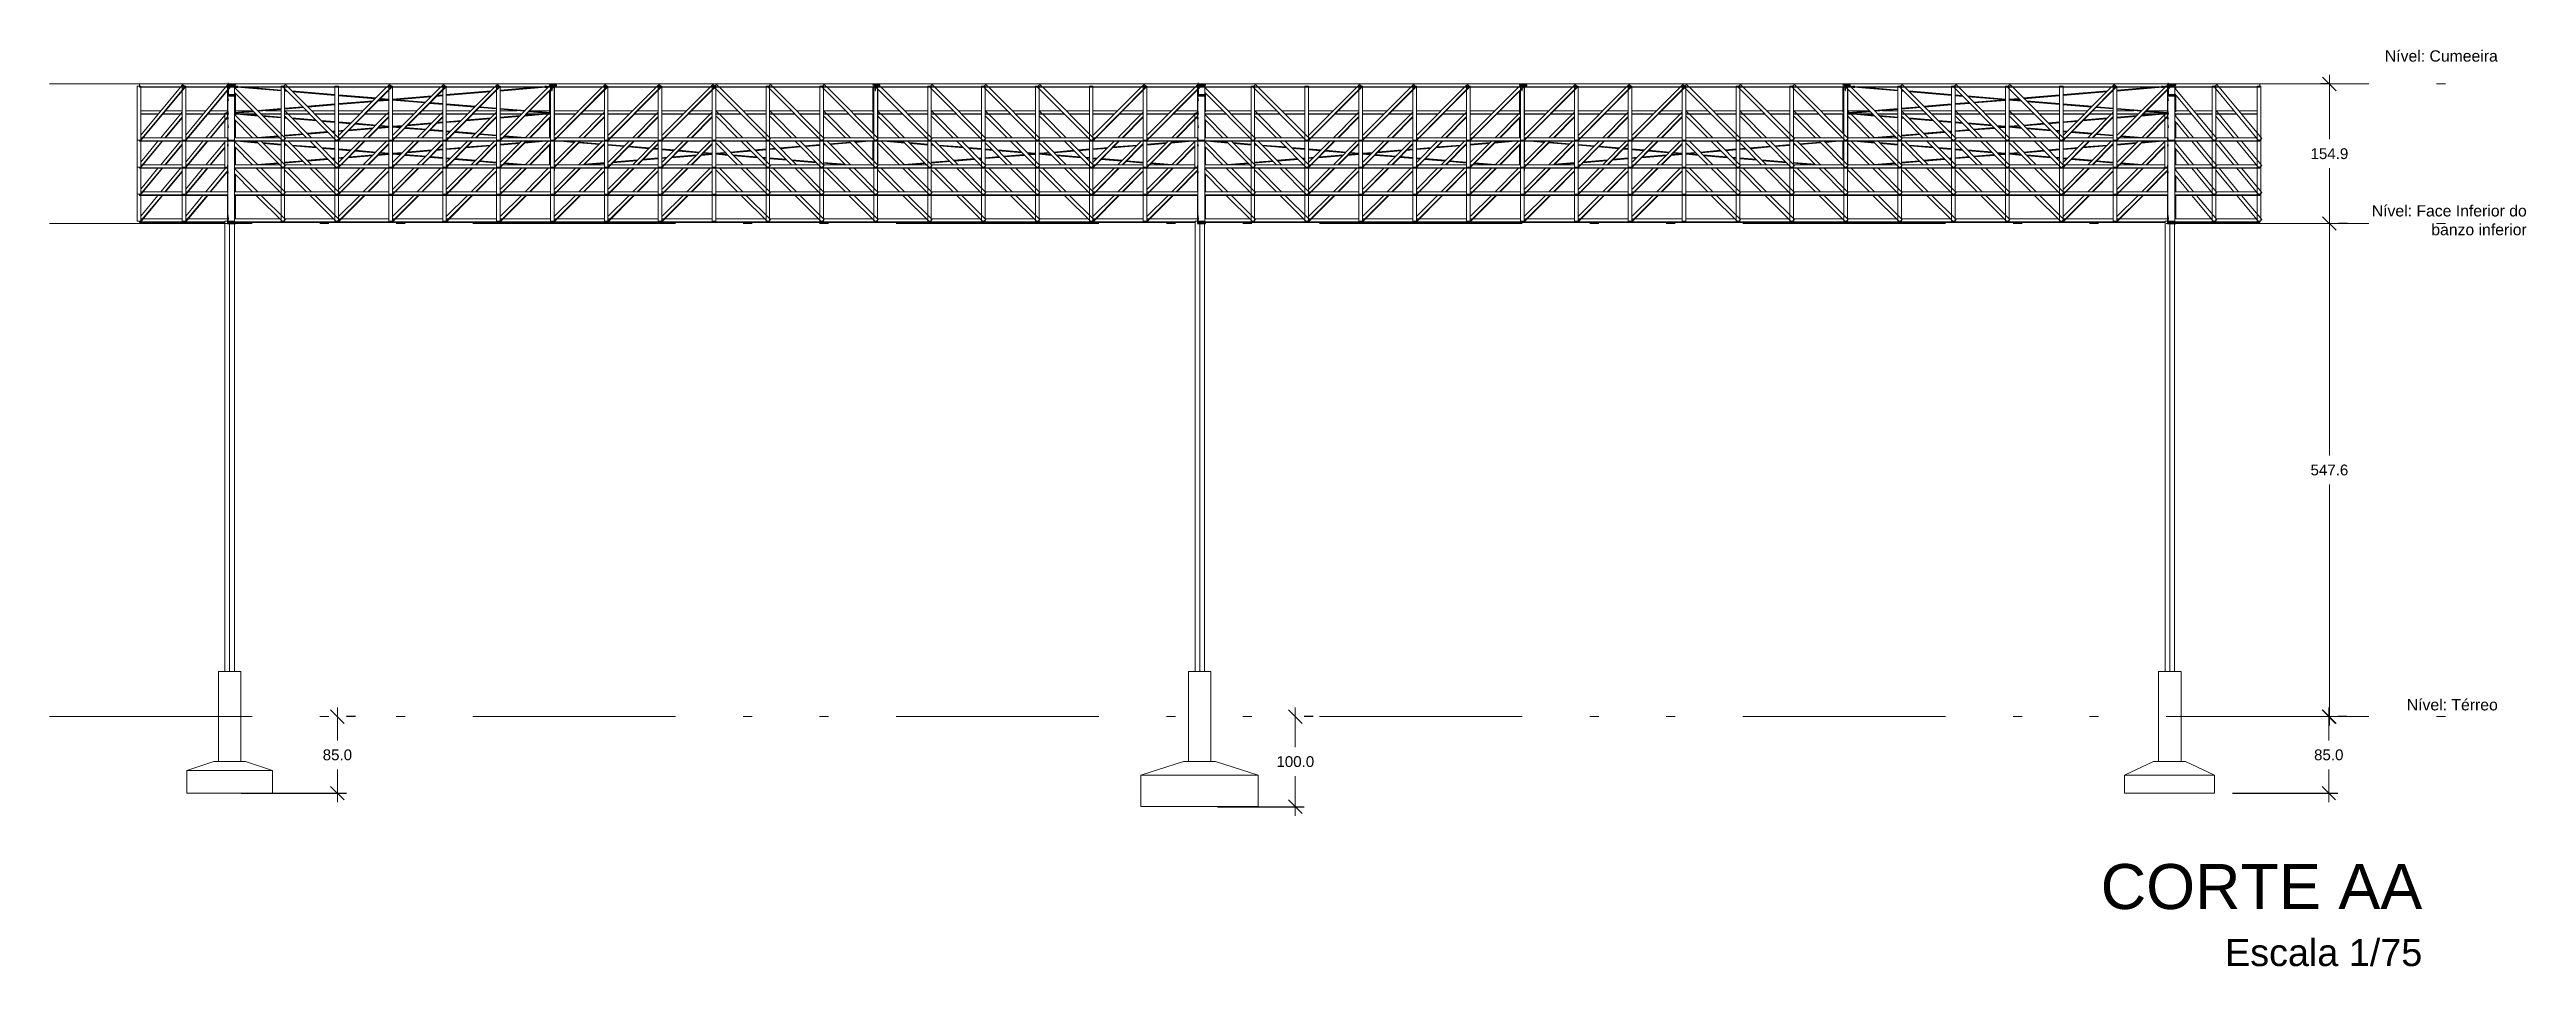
# Model space of a CAD drawing. Header units: inches. Extents: x -37 to 842, y -205 to 94.
# Drawn here: x 74.26 to 101.75, y -151.71 to -141.53 of the extents above; entities that cross this region are included whole.
import ezdxf

# ---------------------------------------------------------------- set-up
doc = ezdxf.new("R2010")
doc.units = ezdxf.units.IN
doc.header["$MEASUREMENT"] = 0
doc.linetypes.add('CYPE_RAYAPUNTOPUNTO', pattern=[0.45, 0.225, -0.075, 0, -0.075, 0, -0.075])
doc.linetypes.add('DASHED', pattern=[0.75, 0.5, -0.25])
for name, color, linetype, lineweight in [('CORTE_TITULO_DA_TABELA_DE_DETALHE', 51, 'Continuous', 15), ('COTA_COTAS', 2, 'Continuous', 0), ('COTA_FORMAS', 11, 'CYPE_RAYAPUNTOPUNTO', 0), ('VISTAS DE CORTES', 7, 'Continuous', 0)]:
    doc.layers.add(name, color=color, linetype=linetype, lineweight=lineweight)
doc.styles.add('Arial', font='arial.ttf')
doc.styles.get("Standard").update_dxf_attribs({"font": 'arial.ttf'})
doc.dimstyles.new('UM_50.000000', dxfattribs={"dimtxt": 0.2, "dimasz": 0.15, "dimexe": 0.1, "dimexo": 0.2, "dimgap": 0.1, "dimtad": 1, "dimtih": 1, "dimtoh": 1, "dimdec": 1, "dimlfac": 50, "dimzin": 0, "dimdsep": 46, "dimtxsty": 'Standard', "dimblk": 'OBLIQUE', "dimcen": 0.09, "dimdle": 0.1, "dimclrd": 256, "dimadec": 1, "dimazin": 2, "dimtfac": 1, "dimtdec": 1, "dimtofl": 0, "dimtmove": 0, "dimatfit": 3, "dimfxl": 1, "dimtolj": 1, "dimlwd": -1, "dimarcsym": 0})
pattern_1 = [(50, (4.03322, 0), (0.35863, -0.031376), [0.0375, -0.4125]), (355, (4.0332, 0), (-0.0693757, 0.376096), [0.03, -0.33]), (100.4514, (4.0631, -0.0026), (0.2892544, 0.34472), [0.03187, -0.350571]), (46.1842, (4.0332, 0.1), (0.533621, -0.0827596), [0.05625, -0.61875]), (96.6356, (4.0777, 0.0931), (0.467331, 0.487059), [0.047805, -0.525857]), (351.1842, (4.0332, 0.1), (0.467331, 0.487059), [0.045, -0.495]), (21, (4.08322, 0.075), (0.2984535, -0.2013094), [0.0375, -0.4125]), (326, (4.0832, 0.075), (0.1216577, 0.362575), [0.03, -0.33]), (71.4514, (4.1081, 0.05822), (0.420111, 0.1612656), [0.03187, -0.350571]), (37.5, (4.03322, 0), (0.0060799, 0.1664469), [0, -0.326, 0, -0.335, 0, -0.33125]), (7.5, (4.03322, 0), (0.1315348, 0.1972059), [0, -0.191, 0, -0.3185, 0, -0.12625]), (327.5, (3.92172, 0), (0.2669112, -0.01127744), [0, -0.125, 0, -0.39, 0, -0.5175]), (317.5, (3.87172, 0), (0.291593, 0.0500525), [0, -0.1625, 0, -0.259, 0, -0.3675])]

msp = doc.modelspace()

# ---------------------------------------------------------------- texts
at = {"layer": 'CORTE_TITULO_DA_TABELA_DE_DETALHE', "attachment_point": 1, "style": 'Arial'}
for s, width, gutter_width, insert, char_height in [('\\pxqr;Nível: Cumeeira', 1.403799, 0.2504, (100.0327, -141.5385), 0.125195), ('\\pxqr;Nível: Face Inferior do banzo inferior', 1.724938, 0.2504, (100.0327, -143.258), 0.125195), ('\\pxqr;Nível: Térreo', 1.403799, 0.2504, (100.0327, -148.7427), 0.125195), ('\\pxqr;CORTE AA\\P{\\H0.6x;Escala 1/75}', 10.717854, 1, (89.8802, -150.5735), 0.5)]:
    msp.add_mtext_dynamic_manual_height_columns(s, width=width, gutter_width=gutter_width, heights=[0], dxfattribs=dict(at, insert=insert, char_height=char_height))

# ---------------------------------------------------------------- blocks, each defined once
blk = doc.blocks.new('A$Ce7fd5475')
at = {"linetype": 'Continuous', "extrusion": (0, 0, -1)}
h = blk.add_hatch(dxfattribs=at)
h.set_pattern_fill('AR-CONC', color=8, scale=0.05, style=0)
h.set_pattern_definition(pattern_1)
h.paths.add_polyline_path([(-2.451, 3.912), (-2.445, 3.912), (-2.445, 4.003), (-2.535, 4.003), (-2.535, 3.996), (-2.451, 3.996)])
h = blk.add_hatch(dxfattribs=at)
h.set_pattern_fill('AR-CONC', color=8, scale=0.05, style=0)
h.set_pattern_definition(pattern_1)
h.paths.add_polyline_path([(-2.524, 3.89), (-2.524, 3.879), (-2.449, 3.879), (-2.449, 4.015), (-2.455, 4.015), (-2.455, 3.89)])
h = blk.add_hatch(dxfattribs=at)
h.set_pattern_fill('AR-CONC', color=8, scale=0.05, style=0)
h.set_pattern_definition(pattern_1)
h.paths.add_polyline_path([(-2.541, 3.978), (-2.541, 3.979), (-2.541, 3.979), (-2.541, 3.98), (-2.542, 3.98), (-2.542, 3.981), (-2.543, 3.982), (-2.544, 3.982), (-2.545, 3.982), (-2.546, 3.983), (-2.547, 3.983), (-2.548, 3.983), (-2.549, 3.983), (-2.55, 3.983), (-2.552, 3.983), (-2.553, 3.983), (-2.554, 3.983), (-2.555, 3.982), (-2.557, 3.982), (-2.558, 3.981), (-2.559, 3.981), (-2.559, 3.98), (-2.56, 3.98), (-2.561, 3.979), (-2.561, 3.979), (-2.561, 3.978), (-2.561, 3.977), (-2.561, 3.977), (-2.561, 3.976), (-2.561, 3.976), (-2.56, 3.975), (-2.559, 3.975), (-2.559, 3.974), (-2.558, 3.974), (-2.557, 3.973), (-2.555, 3.973), (-2.554, 3.973), (-2.553, 3.973), (-2.552, 3.973), (-2.55, 3.973), (-2.549, 3.973), (-2.548, 3.973), (-2.547, 3.974), (-2.546, 3.974), (-2.545, 3.975), (-2.544, 3.975), (-2.543, 3.976), (-2.542, 3.976), (-2.542, 3.977), (-2.541, 3.977)])
h = blk.add_hatch(dxfattribs=at)
h.set_pattern_fill('AR-CONC', color=8, scale=0.05, style=0)
h.set_pattern_definition(pattern_1)
h.paths.add_polyline_path([(-5.967, 3.977), (-5.967, 3.977), (-5.967, 3.978), (-5.967, 3.979), (-5.968, 3.979), (-5.968, 3.98), (-5.969, 3.98), (-5.97, 3.981), (-5.971, 3.981), (-5.972, 3.982), (-5.973, 3.982), (-5.974, 3.983), (-5.975, 3.983), (-5.976, 3.983), (-5.978, 3.983), (-5.979, 3.983), (-5.98, 3.983), (-5.981, 3.983), (-5.983, 3.983), (-5.984, 3.982), (-5.985, 3.982), (-5.985, 3.982), (-5.986, 3.981), (-5.987, 3.98), (-5.987, 3.98), (-5.987, 3.979), (-5.987, 3.979), (-5.987, 3.978), (-5.987, 3.977), (-5.987, 3.977), (-5.986, 3.976), (-5.985, 3.976), (-5.985, 3.975), (-5.984, 3.975), (-5.983, 3.974), (-5.981, 3.974), (-5.98, 3.973), (-5.979, 3.973), (-5.978, 3.973), (-5.976, 3.973), (-5.975, 3.973), (-5.974, 3.973), (-5.973, 3.973), (-5.972, 3.973), (-5.971, 3.974), (-5.97, 3.974), (-5.969, 3.975), (-5.968, 3.975), (-5.968, 3.976), (-5.967, 3.976)])
h = blk.add_hatch(dxfattribs=at)
h.set_pattern_fill('AR-CONC', color=8, scale=0.05, style=0)
h.set_pattern_definition(pattern_1)
h.paths.add_polyline_path([(-6.048, 3.937), (-6.044, 3.937), (-6.044, 3.993), (-6.099, 3.993), (-6.099, 3.989), (-6.048, 3.989)])
h = blk.add_hatch(dxfattribs=at)
h.set_pattern_fill('AR-CONC', color=8, scale=0.05, style=0)
h.set_pattern_definition(pattern_1)
h.paths.add_polyline_path([(-9.638, 3.937), (-9.634, 3.937), (-9.634, 3.993), (-9.689, 3.993), (-9.689, 3.989), (-9.638, 3.989)])
h = blk.add_hatch(dxfattribs=at)
h.set_pattern_fill('AR-CONC', color=8, scale=0.05, style=0)
h.set_pattern_definition(pattern_1)
h.paths.add_polyline_path([(-13.221, 3.912), (-13.215, 3.912), (-13.215, 4.003), (-13.305, 4.003), (-13.305, 3.996), (-13.221, 3.996)])
h = blk.add_hatch(dxfattribs=at)
h.set_pattern_fill('AR-CONC', color=8, scale=0.05, style=0)
h.set_pattern_definition(pattern_1)
h.paths.add_polyline_path([(-13.294, 3.89), (-13.294, 3.879), (-13.219, 3.879), (-13.219, 4.015), (-13.225, 4.015), (-13.225, 3.89)])
h = blk.add_hatch(dxfattribs=at)
h.set_pattern_fill('AR-CONC', color=8, scale=0.05, style=0)
h.set_pattern_definition(pattern_1)
h.paths.add_polyline_path([(-16.818, 3.937), (-16.814, 3.937), (-16.814, 3.993), (-16.869, 3.993), (-16.869, 3.989), (-16.818, 3.989)])
h = blk.add_hatch(dxfattribs=at)
h.set_pattern_fill('AR-CONC', color=8, scale=0.05, style=0)
h.set_pattern_definition(pattern_1)
h.paths.add_polyline_path([(-20.408, 3.937), (-20.404, 3.937), (-20.404, 3.993), (-20.459, 3.993), (-20.459, 3.989), (-20.408, 3.989)])
h = blk.add_hatch(dxfattribs=at)
h.set_pattern_fill('AR-CONC', color=8, scale=0.05, style=0)
h.set_pattern_definition(pattern_1)
h.paths.add_polyline_path([(-20.491, 3.978), (-20.491, 3.979), (-20.491, 3.979), (-20.491, 3.98), (-20.492, 3.98), (-20.492, 3.981), (-20.493, 3.982), (-20.494, 3.982), (-20.495, 3.982), (-20.496, 3.983), (-20.497, 3.983), (-20.498, 3.983), (-20.499, 3.983), (-20.5, 3.983), (-20.502, 3.983), (-20.503, 3.983), (-20.504, 3.983), (-20.505, 3.982), (-20.507, 3.982), (-20.508, 3.981), (-20.509, 3.981), (-20.509, 3.98), (-20.51, 3.98), (-20.511, 3.979), (-20.511, 3.979), (-20.511, 3.978), (-20.511, 3.977), (-20.511, 3.977), (-20.511, 3.976), (-20.511, 3.976), (-20.51, 3.975), (-20.509, 3.975), (-20.509, 3.974), (-20.508, 3.974), (-20.507, 3.973), (-20.505, 3.973), (-20.504, 3.973), (-20.503, 3.973), (-20.502, 3.973), (-20.5, 3.973), (-20.499, 3.973), (-20.498, 3.973), (-20.497, 3.974), (-20.496, 3.974), (-20.495, 3.975), (-20.494, 3.975), (-20.493, 3.976), (-20.492, 3.976), (-20.492, 3.977), (-20.491, 3.977)])
h = blk.add_hatch(dxfattribs=at)
h.set_pattern_fill('AR-CONC', color=8, scale=0.05, style=0)
h.set_pattern_definition(pattern_1)
h.paths.add_polyline_path([(-23.917, 3.977), (-23.917, 3.977), (-23.917, 3.978), (-23.917, 3.979), (-23.918, 3.979), (-23.918, 3.98), (-23.919, 3.98), (-23.92, 3.981), (-23.921, 3.981), (-23.922, 3.982), (-23.923, 3.982), (-23.924, 3.983), (-23.925, 3.983), (-23.926, 3.983), (-23.928, 3.983), (-23.929, 3.983), (-23.93, 3.983), (-23.931, 3.983), (-23.933, 3.983), (-23.934, 3.982), (-23.935, 3.982), (-23.935, 3.982), (-23.936, 3.981), (-23.937, 3.98), (-23.937, 3.98), (-23.937, 3.979), (-23.937, 3.979), (-23.937, 3.978), (-23.937, 3.977), (-23.937, 3.977), (-23.936, 3.976), (-23.935, 3.976), (-23.935, 3.975), (-23.934, 3.975), (-23.933, 3.974), (-23.931, 3.974), (-23.93, 3.973), (-23.929, 3.973), (-23.928, 3.973), (-23.926, 3.973), (-23.925, 3.973), (-23.924, 3.973), (-23.923, 3.973), (-23.922, 3.973), (-23.921, 3.974), (-23.92, 3.974), (-23.919, 3.975), (-23.918, 3.975), (-23.918, 3.976), (-23.917, 3.976)])
h = blk.add_hatch(dxfattribs=at)
h.set_pattern_fill('AR-CONC', color=8, scale=0.05, style=0)
h.set_pattern_definition(pattern_1)
h.paths.add_polyline_path([(-23.991, 3.912), (-23.985, 3.912), (-23.985, 4.003), (-24.075, 4.003), (-24.075, 3.996), (-23.991, 3.996)])
h = blk.add_hatch(dxfattribs=at)
h.set_pattern_fill('AR-CONC', color=8, scale=0.05, style=0)
h.set_pattern_definition(pattern_1)
h.paths.add_polyline_path([(-24.064, 3.89), (-24.064, 3.879), (-23.989, 3.879), (-23.989, 4.015), (-23.995, 4.015), (-23.995, 3.89)])
h = blk.add_hatch(dxfattribs=at)
h.set_pattern_fill('AR-CONC', color=8, scale=0.05, style=0)
h.set_pattern_definition(pattern_1)
h.paths.add_polyline_path([(-2.535, 2.467), (-2.535, 2.461), (-2.445, 2.461), (-2.445, 2.551), (-2.451, 2.551), (-2.451, 2.467)])
h = blk.add_hatch(dxfattribs=at)
h.set_pattern_fill('AR-CONC', color=8, scale=0.05, style=0)
h.set_pattern_definition(pattern_1)
h.paths.add_polyline_path([(-13.305, 2.467), (-13.305, 2.461), (-13.215, 2.461), (-13.215, 2.551), (-13.221, 2.551), (-13.221, 2.467)])
h = blk.add_hatch(dxfattribs=at)
h.set_pattern_fill('AR-CONC', color=8, scale=0.05, style=0)
h.set_pattern_definition(pattern_1)
h.paths.add_polyline_path([(-24.075, 2.467), (-24.075, 2.461), (-23.985, 2.461), (-23.985, 2.551), (-23.991, 2.551), (-23.991, 2.467)])
at = {"linetype": 'Continuous', "extrusion": (0, 1, 0)}
for p, q in [((1.441, 3.385), (1.441, 3.985)), ((1.441, 3.985), (1.481, 3.985)), ((1.469, 3.985), (1.469, 4.013)), ((1.469, 4.013), (2.449, 4.013)), ((1.469, 3.973), (1.469, 3.978)), ((1.469, 3.978), (2.445, 3.978)), ((1.469, 3.973), (2.445, 3.973)), ((1.474, 3.381), (1.974, 3.981)), ((1.478, 3.377), (1.978, 3.977)), ((1.481, 3.978), (1.481, 3.985)), ((1.481, 3.388), (1.481, 3.973)), ((1.481, 3.443), (1.922, 3.973)), ((1.927, 3.978), (1.947, 4.003)), ((1.941, 3.978), (1.941, 3.985)), ((1.941, 3.985), (1.981, 3.985)), ((1.941, 3.94), (1.941, 3.973)), ((1.941, 3.385), (1.941, 3.933)), ((1.947, 4.003), (1.969, 3.985)), ((1.974, 3.981), (1.978, 3.977)), ((1.974, 3.381), (2.445, 3.946)), ((1.978, 3.377), (2.445, 3.938)), ((1.981, 3.978), (1.981, 3.985)), ((1.981, 3.388), (1.981, 3.973)), ((1.981, 3.443), (2.422, 3.973)), ((2.427, 3.978), (2.445, 4)), ((2.445, 4.009), (2.449, 4.009)), ((2.445, 4.003), (2.445, 4.009)), ((2.535, 4.003), (2.445, 4.003)), ((2.445, 4.003), (2.445, 3.912)), ((2.445, 3.912), (2.451, 3.912)), ((2.445, 3.912), (2.445, 3.621)), ((2.455, 4.015), (2.449, 4.015)), ((2.449, 4.015), (2.449, 3.879)), ((2.449, 4.015), (2.455, 4.015)), ((2.449, 4.015), (2.449, 4.015)), ((2.449, 3.879), (2.524, 3.879)), ((2.449, 3.385), (2.449, 3.879)), ((2.451, 3.912), (2.451, 3.996)), ((2.451, 3.996), (2.535, 3.996)), ((2.455, 3.89), (2.455, 4.015)), ((2.455, 4.015), (2.455, 4.015)), ((2.455, 4.013), (2.469, 4.013)), ((2.455, 4.009), (2.535, 4.009)), ((2.455, 3.996), (2.467, 3.987)), ((2.455, 3.985), (2.497, 3.985)), ((2.455, 3.957), (2.474, 3.981)), ((2.455, 3.978), (2.469, 3.978)), ((2.455, 3.949), (2.478, 3.977)), ((2.455, 3.973), (2.469, 3.973)), ((2.524, 3.89), (2.455, 3.89)), ((2.467, 3.987), (2.467, 3.988)), ((2.467, 3.988), (2.468, 3.988)), ((2.472, 3.987), (2.467, 3.988)), ((2.467, 3.986), (2.467, 3.987)), ((2.467, 3.987), (2.467, 3.987)), ((2.471, 3.987), (2.467, 3.987)), ((2.471, 3.986), (2.467, 3.987)), ((2.467, 3.986), (2.467, 3.986)), ((2.467, 3.985), (2.467, 3.986)), ((2.47, 3.986), (2.467, 3.986)), ((2.469, 3.985), (2.467, 3.986)), ((2.468, 3.989), (2.469, 3.99)), ((2.468, 3.988), (2.468, 3.989)), ((2.468, 3.989), (2.468, 3.989)), ((2.468, 3.989), (2.468, 3.989)), ((2.473, 3.989), (2.468, 3.989)), ((2.473, 3.989), (2.468, 3.989)), ((2.473, 3.988), (2.468, 3.989)), ((2.472, 3.988), (2.468, 3.988)), ((2.469, 4.009), (2.469, 4.013)), ((2.469, 4.013), (13.219, 4.013)), ((2.469, 3.99), (2.469, 3.996)), ((2.469, 3.985), (2.481, 3.996)), ((2.47, 3.99), (2.469, 3.99)), ((2.469, 3.99), (2.469, 3.99)), ((2.469, 3.99), (2.469, 3.99)), ((2.469, 3.99), (2.469, 3.99)), ((2.474, 3.989), (2.469, 3.99)), ((2.474, 3.989), (2.469, 3.99)), ((2.473, 3.989), (2.469, 3.99)), ((2.469, 3.973), (2.469, 3.978)), ((2.469, 3.978), (2.512, 3.978)), ((2.469, 3.973), (2.548, 3.973)), ((2.47, 3.99), (2.47, 3.99)), ((2.47, 3.99), (2.47, 3.99)), ((2.474, 3.99), (2.47, 3.99)), ((2.474, 3.981), (2.478, 3.977)), ((2.489, 3.985), (2.48, 3.986)), ((2.482, 3.985), (2.48, 3.985)), ((2.496, 3.985), (2.481, 3.986)), ((2.544, 3.982), (2.482, 3.987)), ((2.543, 3.982), (2.482, 3.987)), ((2.545, 3.982), (2.483, 3.987)), ((2.546, 3.983), (2.484, 3.988)), ((2.547, 3.983), (2.486, 3.988)), ((2.548, 3.983), (2.487, 3.988)), ((2.549, 3.983), (2.488, 3.988)), ((2.55, 3.983), (2.489, 3.988)), ((2.552, 3.983), (2.491, 3.988)), ((2.542, 3.98), (2.496, 3.984)), ((2.541, 3.98), (2.496, 3.984)), ((2.541, 3.979), (2.496, 3.983)), ((2.541, 3.978), (2.496, 3.982)), ((2.541, 3.979), (2.496, 3.982)), ((2.542, 3.977), (2.496, 3.981)), ((2.541, 3.977), (2.496, 3.981)), ((2.542, 3.981), (2.497, 3.985)), ((2.542, 3.976), (2.497, 3.98)), ((2.498, 3.996), (2.507, 3.987)), ((2.505, 3.978), (2.498, 3.979)), ((2.511, 3.978), (2.498, 3.979)), ((2.5, 3.978), (2.499, 3.978)), ((2.543, 3.976), (2.512, 3.978)), ((2.544, 3.975), (2.513, 3.978)), ((2.545, 3.975), (2.513, 3.977)), ((2.546, 3.974), (2.515, 3.977)), ((2.547, 3.974), (2.516, 3.976)), ((2.548, 3.973), (2.517, 3.976)), ((2.549, 3.973), (2.518, 3.976)), ((2.55, 3.973), (2.519, 3.976)), ((2.524, 3.928), (2.524, 3.973)), ((2.524, 3.97), (3.088, 3.405)), ((2.524, 3.89), (2.524, 3.928)), ((2.524, 3.914), (3.058, 3.378)), ((2.524, 3.879), (2.524, 3.89)), ((2.524, 3.385), (2.524, 3.879)), ((2.535, 4.003), (2.535, 4.009)), ((2.535, 3.996), (2.535, 4.003)), ((2.535, 3.973), (2.535, 3.959)), ((2.535, 3.902), (2.535, 3.703)), ((2.542, 3.98), (2.541, 3.98)), ((2.541, 3.98), (2.541, 3.979)), ((2.541, 3.979), (2.541, 3.978)), ((2.541, 3.979), (2.541, 3.979)), ((2.541, 3.978), (2.541, 3.977)), ((2.541, 3.977), (2.542, 3.977)), ((2.543, 3.982), (2.542, 3.981)), ((2.542, 3.981), (2.542, 3.98)), ((2.542, 3.977), (2.542, 3.976)), ((2.542, 3.976), (2.543, 3.976)), ((2.544, 3.982), (2.543, 3.982)), ((2.543, 3.976), (2.544, 3.975)), ((2.545, 3.982), (2.544, 3.982)), ((2.544, 3.975), (2.545, 3.975)), ((2.546, 3.983), (2.545, 3.982)), ((2.545, 3.975), (2.546, 3.974)), ((2.547, 3.983), (2.546, 3.983)), ((2.546, 3.974), (2.547, 3.974)), ((2.548, 3.983), (2.547, 3.983)), ((2.547, 3.974), (2.548, 3.973)), ((2.549, 3.983), (2.548, 3.983)), ((2.548, 3.973), (2.549, 3.973)), ((2.55, 3.983), (2.549, 3.983)), ((2.549, 3.973), (2.55, 3.973)), ((2.552, 3.983), (2.55, 3.983)), ((3.039, 3.932), (2.55, 3.973)), ((2.55, 3.973), (2.552, 3.973)), ((2.553, 3.983), (2.552, 3.983)), ((3.039, 3.932), (2.552, 3.973)), ((2.552, 3.973), (2.553, 3.973)), ((2.554, 3.983), (2.553, 3.983)), ((3.039, 3.932), (2.553, 3.973)), ((2.553, 3.973), (2.554, 3.973)), ((2.555, 3.982), (2.554, 3.983)), ((3.039, 3.933), (2.554, 3.973)), ((2.554, 3.973), (2.555, 3.973)), ((2.557, 3.982), (2.555, 3.982)), ((3.039, 3.933), (2.555, 3.973)), ((2.555, 3.973), (2.557, 3.973)), ((2.556, 3.973), (5.972, 3.973)), ((2.558, 3.981), (2.557, 3.982)), ((2.557, 3.973), (2.558, 3.974)), ((2.559, 3.981), (2.558, 3.981)), ((2.558, 3.974), (2.559, 3.974)), ((3.039, 3.933), (2.558, 3.973)), ((2.559, 3.98), (2.559, 3.981)), ((2.56, 3.98), (2.559, 3.98)), ((2.559, 3.974), (2.559, 3.975)), ((2.559, 3.975), (2.56, 3.975)), ((2.561, 3.979), (2.56, 3.98)), ((2.56, 3.975), (2.561, 3.976)), ((2.561, 3.978), (2.561, 3.979)), ((2.561, 3.979), (2.561, 3.979)), ((2.561, 3.977), (2.561, 3.978)), ((2.561, 3.978), (5.967, 3.978)), ((2.561, 3.976), (2.561, 3.977)), ((2.561, 3.977), (2.561, 3.977)), ((2.561, 3.976), (2.561, 3.976)), ((3.039, 3.934), (2.563, 3.973)), ((3.039, 3.934), (2.569, 3.973)), ((3.039, 3.934), (2.575, 3.973)), ((3.039, 3.935), (2.581, 3.973)), ((3.039, 3.936), (2.588, 3.973)), ((3.039, 3.936), (2.595, 3.973)), ((3.039, 3.937), (2.603, 3.973)), ((3.039, 3.937), (2.61, 3.973)), ((3.039, 3.938), (2.618, 3.973)), ((3.039, 3.939), (2.625, 3.973)), ((3.039, 3.939), (2.632, 3.973)), ((3.039, 3.94), (2.639, 3.973)), ((3.039, 3.94), (2.645, 3.973)), ((3.039, 3.941), (2.651, 3.973)), ((3.039, 3.941), (2.656, 3.973)), ((3.039, 3.942), (2.66, 3.973)), ((3.039, 3.942), (2.663, 3.973)), ((3.039, 3.942), (2.666, 3.973)), ((3.039, 3.942), (2.667, 3.973)), ((3.039, 3.942), (2.668, 3.973)), ((3.039, 3.978), (3.039, 3.985)), ((3.039, 3.985), (3.079, 3.985)), ((3.039, 3.385), (3.039, 3.973)), ((3.061, 3.978), (3.088, 4.005)), ((3.063, 3.973), (3.656, 3.378)), ((3.079, 3.978), (3.079, 3.985)), ((3.079, 3.385), (3.079, 3.973)), ((3.098, 3.937), (3.079, 3.939)), ((3.099, 3.937), (3.079, 3.939)), ((3.099, 3.937), (3.079, 3.939)), ((3.099, 3.937), (3.079, 3.939)), ((3.099, 3.937), (3.079, 3.938)), ((3.1, 3.936), (3.079, 3.938)), ((3.1, 3.936), (3.079, 3.937)), ((3.101, 3.935), (3.079, 3.937)), ((3.101, 3.935), (3.079, 3.937)), ((3.102, 3.934), (3.079, 3.936)), ((3.102, 3.933), (3.079, 3.935)), ((3.103, 3.933), (3.079, 3.935)), ((3.104, 3.932), (3.079, 3.934)), ((3.104, 3.931), (3.079, 3.933)), ((3.105, 3.931), (3.079, 3.933)), ((3.106, 3.93), (3.079, 3.932)), ((3.106, 3.929), (3.079, 3.932)), ((3.107, 3.929), (3.079, 3.931)), ((3.108, 3.928), (3.079, 3.931)), ((3.108, 3.928), (3.079, 3.93)), ((3.108, 3.927), (3.079, 3.93)), ((3.109, 3.927), (3.079, 3.929)), ((3.109, 3.927), (3.079, 3.929)), ((3.109, 3.927), (3.079, 3.929)), ((3.109, 3.926), (3.079, 3.929)), ((3.109, 3.926), (3.079, 3.929)), ((3.088, 4.005), (3.114, 3.978)), ((3.119, 3.973), (3.686, 3.405)), ((3.637, 3.892), (3.16, 3.932)), ((3.637, 3.892), (3.16, 3.932)), ((3.637, 3.892), (3.16, 3.932)), ((3.637, 3.892), (3.161, 3.932)), ((3.637, 3.892), (3.161, 3.931)), ((3.637, 3.891), (3.161, 3.931)), ((3.637, 3.891), (3.162, 3.931)), ((3.637, 3.89), (3.162, 3.93)), ((3.637, 3.89), (3.163, 3.93)), ((3.637, 3.889), (3.163, 3.929)), ((3.637, 3.889), (3.164, 3.928)), ((3.637, 3.888), (3.165, 3.928)), ((3.637, 3.887), (3.165, 3.927)), ((3.637, 3.887), (3.166, 3.926)), ((3.637, 3.886), (3.167, 3.926)), ((3.637, 3.886), (3.167, 3.925)), ((3.637, 3.885), (3.168, 3.924)), ((3.637, 3.884), (3.169, 3.924)), ((3.637, 3.884), (3.169, 3.923)), ((3.637, 3.884), (3.17, 3.923)), ((3.637, 3.883), (3.17, 3.922)), ((3.637, 3.883), (3.17, 3.922)), ((3.637, 3.883), (3.171, 3.922)), ((3.637, 3.882), (3.171, 3.921)), ((3.637, 3.882), (3.171, 3.921)), ((3.637, 3.882), (3.171, 3.921)), ((3.637, 3.978), (3.637, 3.985)), ((3.637, 3.985), (3.677, 3.985)), ((3.637, 3.385), (3.637, 3.973)), ((3.67, 3.38), (4.269, 3.98)), ((3.674, 3.377), (4.272, 3.977)), ((3.677, 3.978), (3.677, 3.985)), ((3.677, 3.387), (3.677, 3.973)), ((3.677, 3.437), (4.212, 3.973)), ((4.094, 3.854), (3.677, 3.889)), ((4.094, 3.854), (3.677, 3.889)), ((4.093, 3.854), (3.677, 3.889)), ((4.093, 3.854), (3.677, 3.889)), ((4.093, 3.854), (3.677, 3.888)), ((4.093, 3.853), (3.677, 3.888)), ((4.092, 3.853), (3.677, 3.887)), ((4.092, 3.852), (3.677, 3.887)), ((4.091, 3.852), (3.677, 3.887)), ((4.091, 3.851), (3.677, 3.886)), ((4.09, 3.851), (3.677, 3.885)), ((4.09, 3.85), (3.677, 3.885)), ((4.089, 3.85), (3.677, 3.884)), ((4.089, 3.849), (3.677, 3.883)), ((4.088, 3.849), (3.677, 3.883)), ((4.087, 3.848), (3.677, 3.882)), ((4.087, 3.847), (3.677, 3.882)), ((4.086, 3.847), (3.677, 3.881)), ((4.086, 3.846), (3.677, 3.881)), ((4.086, 3.846), (3.677, 3.88)), ((4.085, 3.846), (3.677, 3.88)), ((4.085, 3.845), (3.677, 3.879)), ((4.085, 3.845), (3.677, 3.879)), ((4.084, 3.845), (3.677, 3.879)), ((4.084, 3.845), (3.677, 3.879)), ((4.084, 3.845), (3.677, 3.879)), ((4.217, 3.978), (4.244, 4.005)), ((4.236, 3.978), (4.236, 3.985)), ((4.236, 3.985), (4.276, 3.985)), ((4.236, 3.947), (4.236, 3.973)), ((4.236, 3.385), (4.236, 3.94)), ((4.244, 4.005), (4.264, 3.985)), ((4.269, 3.98), (4.272, 3.977)), ((4.269, 3.38), (4.867, 3.98)), ((4.272, 3.377), (4.871, 3.977)), ((4.276, 3.978), (4.276, 3.985)), ((4.276, 3.387), (4.276, 3.973)), ((4.276, 3.437), (4.811, 3.973)), ((4.276, 3.841), (4.715, 3.878)), ((4.276, 3.841), (4.715, 3.878)), ((4.276, 3.84), (4.715, 3.877)), ((4.276, 3.84), (4.715, 3.877)), ((4.276, 3.841), (4.715, 3.877)), ((4.276, 3.839), (4.713, 3.876)), ((4.276, 3.839), (4.714, 3.876)), ((4.276, 3.84), (4.714, 3.876)), ((4.276, 3.838), (4.713, 3.875)), ((4.276, 3.837), (4.711, 3.874)), ((4.276, 3.838), (4.712, 3.874)), ((4.276, 3.837), (4.711, 3.873)), ((4.276, 3.835), (4.709, 3.872)), ((4.276, 3.836), (4.71, 3.872)), ((4.276, 3.835), (4.709, 3.871)), ((4.276, 3.834), (4.707, 3.87)), ((4.276, 3.834), (4.708, 3.87)), ((4.276, 3.833), (4.706, 3.869)), ((4.276, 3.833), (4.707, 3.869)), ((4.276, 3.832), (4.705, 3.868)), ((4.276, 3.832), (4.706, 3.868)), ((4.276, 3.831), (4.704, 3.867)), ((4.276, 3.831), (4.704, 3.867)), ((4.276, 3.831), (4.705, 3.867)), ((4.276, 3.831), (4.705, 3.867)), ((4.276, 3.831), (4.705, 3.867)), ((4.766, 3.872), (4.834, 3.878)), ((4.766, 3.872), (4.834, 3.878)), ((4.766, 3.872), (4.834, 3.878)), ((4.766, 3.872), (4.834, 3.877)), ((4.767, 3.873), (4.834, 3.879)), ((4.767, 3.872), (4.834, 3.878)), ((4.767, 3.873), (4.834, 3.878)), ((4.768, 3.874), (4.834, 3.88)), ((4.768, 3.874), (4.834, 3.879)), ((4.769, 3.875), (4.834, 3.88)), ((4.77, 3.875), (4.834, 3.881)), ((4.77, 3.876), (4.834, 3.881)), ((4.771, 3.877), (4.834, 3.882)), ((4.772, 3.878), (4.834, 3.883)), ((4.772, 3.878), (4.834, 3.883)), ((4.773, 3.879), (4.834, 3.884)), ((4.774, 3.88), (4.834, 3.885)), ((4.774, 3.88), (4.834, 3.885)), ((4.775, 3.881), (4.834, 3.886)), ((4.775, 3.881), (4.834, 3.886)), ((4.776, 3.882), (4.834, 3.887)), ((4.776, 3.882), (4.834, 3.887)), ((4.777, 3.883), (4.834, 3.888)), ((4.777, 3.882), (4.834, 3.887)), ((4.777, 3.883), (4.834, 3.887)), ((4.777, 3.883), (4.834, 3.887)), ((4.816, 3.978), (4.842, 4.005)), ((4.834, 3.978), (4.834, 3.985)), ((4.834, 3.985), (4.874, 3.985)), ((4.834, 3.947), (4.834, 3.973)), ((4.834, 3.385), (4.834, 3.94)), ((4.842, 4.005), (4.862, 3.985)), ((4.867, 3.38), (5.465, 3.98)), ((4.867, 3.98), (4.871, 3.977)), ((4.871, 3.377), (5.469, 3.977)), ((4.874, 3.978), (4.874, 3.985)), ((4.874, 3.387), (4.874, 3.973)), ((4.874, 3.437), (5.409, 3.973)), ((4.874, 3.89), (5.368, 3.932)), ((4.874, 3.891), (5.368, 3.932)), ((4.874, 3.891), (5.368, 3.932)), ((4.874, 3.891), (5.368, 3.932)), ((4.874, 3.889), (5.366, 3.931)), ((4.874, 3.89), (5.367, 3.931)), ((4.874, 3.89), (5.367, 3.931)), ((4.874, 3.888), (5.365, 3.93)), ((4.874, 3.889), (5.366, 3.93)), ((4.874, 3.888), (5.365, 3.929)), ((4.874, 3.887), (5.363, 3.928)), ((4.874, 3.887), (5.364, 3.928)), ((4.874, 3.886), (5.363, 3.927)), ((4.874, 3.885), (5.361, 3.926)), ((4.874, 3.885), (5.362, 3.926)), ((4.874, 3.884), (5.361, 3.925)), ((4.874, 3.883), (5.36, 3.924)), ((4.874, 3.884), (5.36, 3.924)), ((4.874, 3.882), (5.359, 3.923)), ((4.874, 3.883), (5.359, 3.923)), ((4.874, 3.881), (5.357, 3.922)), ((4.874, 3.881), (5.358, 3.922)), ((4.874, 3.882), (5.358, 3.922)), ((4.874, 3.881), (5.357, 3.921)), ((4.874, 3.881), (5.357, 3.921)), ((4.874, 3.881), (5.357, 3.921)), ((5.414, 3.978), (5.441, 4.005)), ((5.419, 3.926), (5.432, 3.928)), ((5.419, 3.927), (5.432, 3.928)), ((5.419, 3.927), (5.432, 3.928)), ((5.419, 3.927), (5.432, 3.928)), ((5.419, 3.926), (5.432, 3.927)), ((5.42, 3.928), (5.432, 3.929)), ((5.42, 3.927), (5.432, 3.928)), ((5.421, 3.929), (5.432, 3.93)), ((5.421, 3.928), (5.432, 3.929)), ((5.422, 3.93), (5.432, 3.931)), ((5.422, 3.929), (5.432, 3.93)), ((5.423, 3.931), (5.432, 3.931)), ((5.424, 3.932), (5.432, 3.933)), ((5.424, 3.931), (5.432, 3.932)), ((5.425, 3.933), (5.432, 3.933)), ((5.426, 3.934), (5.432, 3.935)), ((5.426, 3.933), (5.432, 3.934)), ((5.427, 3.935), (5.432, 3.935)), ((5.428, 3.935), (5.432, 3.936)), ((5.428, 3.936), (5.432, 3.936)), ((5.429, 3.936), (5.432, 3.937)), ((5.429, 3.937), (5.432, 3.937)), ((5.429, 3.937), (5.432, 3.937)), ((5.429, 3.937), (5.432, 3.937)), ((5.43, 3.937), (5.432, 3.938)), ((5.43, 3.937), (5.432, 3.937)), ((5.432, 3.978), (5.432, 3.985)), ((5.432, 3.985), (5.472, 3.985)), ((5.432, 3.947), (5.432, 3.973)), ((5.432, 3.385), (5.432, 3.94)), ((5.441, 4.005), (5.461, 3.985)), ((5.465, 3.98), (5.469, 3.977)), ((5.465, 3.38), (6.044, 3.961)), ((5.469, 3.377), (6.044, 3.954)), ((5.472, 3.978), (5.472, 3.985)), ((5.472, 3.931), (5.978, 3.973)), ((5.472, 3.931), (5.976, 3.973)), ((5.472, 3.931), (5.975, 3.973)), ((5.472, 3.931), (5.974, 3.973)), ((5.472, 3.931), (5.973, 3.973)), ((5.472, 3.932), (5.97, 3.973)), ((5.472, 3.932), (5.965, 3.973)), ((5.472, 3.933), (5.96, 3.973)), ((5.472, 3.933), (5.954, 3.973)), ((5.472, 3.934), (5.947, 3.973)), ((5.472, 3.934), (5.94, 3.973)), ((5.472, 3.935), (5.933, 3.973)), ((5.472, 3.935), (5.925, 3.973)), ((5.472, 3.936), (5.918, 3.973)), ((5.472, 3.937), (5.91, 3.973)), ((5.472, 3.937), (5.903, 3.973)), ((5.472, 3.938), (5.896, 3.973)), ((5.472, 3.938), (5.889, 3.973)), ((5.472, 3.939), (5.883, 3.973)), ((5.472, 3.939), (5.877, 3.973)), ((5.472, 3.94), (5.873, 3.973)), ((5.472, 3.94), (5.868, 3.973)), ((5.472, 3.94), (5.865, 3.973)), ((5.472, 3.941), (5.863, 3.973)), ((5.472, 3.941), (5.861, 3.973)), ((5.472, 3.941), (5.86, 3.973)), ((5.472, 3.387), (5.472, 3.973)), ((5.472, 3.437), (6.007, 3.973)), ((5.968, 3.979), (5.967, 3.979)), ((5.967, 3.979), (5.967, 3.978)), ((5.967, 3.978), (5.967, 3.977)), ((5.967, 3.977), (5.967, 3.977)), ((5.967, 3.977), (5.967, 3.976)), ((5.967, 3.976), (5.968, 3.976)), ((5.969, 3.98), (5.968, 3.98)), ((5.968, 3.98), (5.968, 3.979)), ((5.968, 3.976), (5.968, 3.975)), ((5.968, 3.975), (5.969, 3.975)), ((5.97, 3.981), (5.969, 3.98)), ((5.969, 3.975), (5.97, 3.974)), ((5.971, 3.981), (5.97, 3.981)), ((5.97, 3.974), (5.971, 3.974)), ((5.972, 3.982), (5.971, 3.981)), ((5.971, 3.974), (5.972, 3.973)), ((5.973, 3.982), (5.972, 3.982)), ((5.972, 3.973), (5.973, 3.973)), ((5.974, 3.983), (5.973, 3.982)), ((5.973, 3.973), (5.974, 3.973)), ((5.975, 3.983), (5.974, 3.983)), ((5.974, 3.973), (5.975, 3.973)), ((5.976, 3.983), (5.975, 3.983)), ((5.975, 3.973), (5.976, 3.973)), ((5.976, 3.983), (6.044, 3.989)), ((5.978, 3.983), (5.976, 3.983)), ((5.976, 3.973), (5.978, 3.973)), ((5.978, 3.983), (6.044, 3.989)), ((5.979, 3.983), (5.978, 3.983)), ((5.978, 3.973), (6.009, 3.976)), ((5.978, 3.973), (5.979, 3.973)), ((5.979, 3.983), (6.044, 3.989)), ((5.98, 3.983), (5.979, 3.983)), ((5.979, 3.973), (6.01, 3.976)), ((5.979, 3.973), (5.98, 3.973)), ((5.98, 3.983), (6.044, 3.988)), ((5.981, 3.983), (5.98, 3.983)), ((5.98, 3.973), (6.011, 3.976)), ((5.98, 3.973), (5.981, 3.974)), ((5.98, 3.973), (6.044, 3.973)), ((5.981, 3.983), (6.044, 3.988)), ((5.983, 3.983), (5.981, 3.983)), ((5.981, 3.974), (6.012, 3.976)), ((5.981, 3.974), (5.983, 3.974)), ((5.983, 3.983), (6.044, 3.988)), ((5.984, 3.982), (5.983, 3.983)), ((5.983, 3.974), (6.014, 3.977)), ((5.983, 3.974), (5.984, 3.975)), ((5.984, 3.982), (6.044, 3.987)), ((5.985, 3.982), (5.984, 3.982)), ((5.984, 3.975), (6.015, 3.977)), ((5.984, 3.975), (5.985, 3.975)), ((5.985, 3.982), (6.044, 3.987)), ((5.985, 3.982), (6.044, 3.986)), ((5.986, 3.981), (5.985, 3.982)), ((5.985, 3.982), (5.985, 3.982)), ((5.985, 3.976), (6.016, 3.978)), ((5.985, 3.975), (6.016, 3.978)), ((5.985, 3.975), (5.985, 3.976)), ((5.985, 3.976), (5.986, 3.976)), ((5.986, 3.981), (6.044, 3.986)), ((5.987, 3.98), (5.986, 3.981)), ((5.986, 3.976), (6.044, 3.981)), ((5.986, 3.976), (5.987, 3.977)), ((5.987, 3.98), (6.044, 3.985)), ((5.987, 3.98), (6.044, 3.985)), ((5.987, 3.979), (6.044, 3.984)), ((5.987, 3.978), (6.044, 3.983)), ((5.987, 3.979), (6.044, 3.983)), ((5.987, 3.977), (6.044, 3.982)), ((5.987, 3.977), (6.044, 3.982)), ((5.987, 3.979), (5.987, 3.98)), ((5.987, 3.98), (5.987, 3.98)), ((5.987, 3.978), (5.987, 3.979)), ((5.987, 3.979), (5.987, 3.979)), ((5.987, 3.977), (5.987, 3.978)), ((5.987, 3.977), (5.987, 3.977)), ((6.017, 3.978), (6.044, 3.981)), ((6.017, 3.978), (6.044, 3.978)), ((6.019, 3.995), (6.019, 3.999)), ((6.019, 3.999), (6.044, 3.999)), ((6.019, 3.995), (6.044, 3.995)), ((6.019, 3.995), (6.019, 3.995)), ((6.019, 3.928), (6.019, 3.695)), ((6.021, 3.987), (6.029, 3.995)), ((6.023, 3.978), (6.044, 3.98)), ((6.028, 3.978), (6.044, 3.98)), ((6.031, 3.947), (6.031, 3.973)), ((6.031, 3.385), (6.031, 3.94)), ((6.032, 3.978), (6.044, 3.979)), ((6.033, 3.999), (6.039, 4.005)), ((6.035, 3.978), (6.043, 3.979)), ((6.038, 3.978), (6.041, 3.979)), ((6.039, 4.005), (6.044, 3.999)), ((6.04, 3.978), (6.04, 3.978)), ((6.044, 3.999), (6.099, 3.999)), ((6.044, 3.993), (6.044, 3.999)), ((6.099, 3.993), (6.044, 3.993)), ((6.044, 3.993), (6.044, 3.937)), ((6.044, 3.937), (6.048, 3.937)), ((6.048, 3.988), (6.06, 3.989)), ((6.048, 3.988), (6.057, 3.989)), ((6.048, 3.988), (6.053, 3.989)), ((6.048, 3.989), (6.05, 3.989)), ((6.048, 3.937), (6.048, 3.989)), ((6.048, 3.989), (6.099, 3.989)), ((6.048, 3.987), (6.061, 3.988)), ((6.048, 3.987), (6.061, 3.988)), ((6.048, 3.986), (6.061, 3.987)), ((6.048, 3.986), (6.061, 3.987)), ((6.048, 3.985), (6.061, 3.986)), ((6.048, 3.985), (6.071, 3.985)), ((6.048, 3.984), (6.049, 3.984)), ((6.048, 3.984), (6.048, 3.984)), ((6.048, 3.983), (6.048, 3.983)), ((6.048, 3.965), (6.064, 3.98)), ((6.048, 3.978), (9.634, 3.978)), ((6.048, 3.958), (6.067, 3.977)), ((6.048, 3.973), (9.634, 3.973)), ((6.054, 3.985), (6.061, 3.986)), ((6.06, 3.989), (6.06, 3.989)), ((6.06, 3.989), (6.061, 3.988)), ((6.061, 3.988), (6.061, 3.988)), ((6.061, 3.988), (6.061, 3.987)), ((6.061, 3.987), (6.061, 3.987)), ((6.061, 3.987), (6.061, 3.986)), ((6.061, 3.986), (6.061, 3.986)), ((6.061, 3.986), (6.062, 3.985)), ((6.064, 3.98), (6.067, 3.977)), ((6.064, 3.38), (6.662, 3.98)), ((6.067, 3.377), (6.666, 3.977)), ((6.07, 3.985), (6.07, 3.989)), ((6.071, 3.978), (6.071, 3.985)), ((6.071, 3.387), (6.071, 3.973)), ((6.071, 3.437), (6.606, 3.973)), ((6.071, 3.945), (6.074, 3.945)), ((6.074, 3.978), (6.074, 3.989)), ((6.074, 3.945), (6.074, 3.973)), ((6.074, 3.945), (6.074, 3.645)), ((6.099, 3.993), (6.099, 3.999)), ((6.099, 3.989), (6.099, 3.993)), ((6.611, 3.978), (6.637, 4.005)), ((6.629, 3.978), (6.629, 3.985)), ((6.629, 3.985), (6.669, 3.985)), ((6.629, 3.947), (6.629, 3.973)), ((6.629, 3.385), (6.629, 3.94)), ((6.637, 4.005), (6.657, 3.985)), ((6.662, 3.38), (7.26, 3.98)), ((6.662, 3.98), (6.666, 3.977)), ((6.666, 3.377), (7.264, 3.977)), ((6.669, 3.978), (6.669, 3.985)), ((6.669, 3.387), (6.669, 3.973)), ((6.669, 3.437), (7.204, 3.973)), ((7.209, 3.978), (7.236, 4.005)), ((7.227, 3.978), (7.227, 3.985)), ((7.227, 3.985), (7.267, 3.985)), ((7.227, 3.947), (7.227, 3.973)), ((7.227, 3.385), (7.227, 3.94)), ((7.236, 4.005), (7.256, 3.985)), ((7.26, 3.38), (7.859, 3.98)), ((7.26, 3.98), (7.264, 3.977)), ((7.264, 3.377), (7.862, 3.977)), ((7.267, 3.978), (7.267, 3.985)), ((7.267, 3.387), (7.267, 3.973)), ((7.267, 3.437), (7.802, 3.973)), ((7.807, 3.978), (7.834, 4.005)), ((7.826, 3.978), (7.826, 3.985)), ((7.826, 3.985), (7.866, 3.985)), ((7.826, 3.947), (7.826, 3.973)), ((7.826, 3.385), (7.826, 3.94)), ((7.834, 4.005), (7.854, 3.985)), ((7.847, 3.978), (7.874, 4.005)), ((7.849, 3.973), (7.851, 3.972)), ((7.854, 3.968), (8.443, 3.378)), ((7.859, 3.98), (7.862, 3.977)), ((7.866, 3.978), (7.866, 3.985)), ((7.866, 3.385), (7.866, 3.973)), ((7.874, 4.005), (7.901, 3.978)), ((7.906, 3.973), (8.473, 3.405)), ((8.424, 3.978), (8.424, 3.985)), ((8.424, 3.985), (8.464, 3.985)), ((8.424, 3.385), (8.424, 3.973)), ((8.446, 3.978), (8.473, 4.005)), ((8.448, 3.973), (9.041, 3.378)), ((8.464, 3.978), (8.464, 3.985)), ((8.464, 3.385), (8.464, 3.973)), ((8.473, 4.005), (8.499, 3.978)), ((8.504, 3.973), (9.071, 3.405)), ((9.022, 3.978), (9.022, 3.985)), ((9.022, 3.985), (9.062, 3.985)), ((9.022, 3.385), (9.022, 3.973)), ((9.044, 3.978), (9.071, 4.005)), ((9.046, 3.973), (9.639, 3.378)), ((9.062, 3.978), (9.062, 3.985)), ((9.062, 3.385), (9.062, 3.973)), ((9.071, 4.005), (9.097, 3.978)), ((9.102, 3.973), (9.669, 3.405)), ((9.609, 3.995), (9.609, 3.999)), ((9.609, 3.999), (9.634, 3.999)), ((9.609, 3.995), (9.634, 3.995)), ((9.609, 3.995), (9.609, 3.995)), ((9.609, 3.973), (9.609, 3.695)), ((9.621, 3.978), (9.621, 3.985)), ((9.621, 3.985), (9.634, 3.985)), ((9.621, 3.385), (9.621, 3.973)), ((9.634, 3.999), (9.664, 3.999)), ((9.634, 3.993), (9.634, 3.999)), ((9.689, 3.993), (9.634, 3.993)), ((9.634, 3.993), (9.634, 3.937)), ((9.634, 3.937), (9.638, 3.937)), ((9.638, 3.937), (9.638, 3.989)), ((9.638, 3.989), (9.689, 3.989)), ((9.638, 3.985), (9.661, 3.985)), ((9.638, 3.978), (13.215, 3.978)), ((9.638, 3.973), (13.215, 3.973)), ((9.642, 3.978), (9.653, 3.989)), ((9.644, 3.973), (10.238, 3.378)), ((9.661, 3.978), (9.661, 3.985)), ((9.661, 3.385), (9.661, 3.973)), ((9.661, 3.945), (9.664, 3.945)), ((9.662, 3.998), (9.669, 4.005)), ((9.664, 3.945), (9.664, 3.954)), ((9.664, 3.945), (9.664, 3.645)), ((9.669, 4.005), (9.676, 3.998)), ((9.675, 3.999), (9.689, 3.999)), ((9.685, 3.989), (9.696, 3.978)), ((9.689, 3.993), (9.689, 3.999)), ((9.689, 3.989), (9.689, 3.993)), ((9.701, 3.973), (10.268, 3.405)), ((10.219, 3.978), (10.219, 3.985)), ((10.219, 3.985), (10.259, 3.985)), ((10.219, 3.385), (10.219, 3.973)), ((10.241, 3.978), (10.268, 4.005)), ((10.243, 3.973), (10.836, 3.378)), ((10.259, 3.978), (10.259, 3.985)), ((10.259, 3.385), (10.259, 3.973)), ((10.268, 4.005), (10.294, 3.978)), ((10.299, 3.973), (10.866, 3.405)), ((10.817, 3.978), (10.817, 3.985)), ((10.817, 3.985), (10.857, 3.985)), ((10.817, 3.385), (10.817, 3.973)), ((10.839, 3.978), (10.866, 4.005)), ((10.841, 3.973), (11.434, 3.378)), ((10.857, 3.978), (10.857, 3.985)), ((10.857, 3.385), (10.857, 3.973)), ((10.866, 4.005), (10.892, 3.978)), ((10.897, 3.973), (11.464, 3.405)), ((11.416, 3.978), (11.416, 3.985)), ((11.416, 3.985), (11.456, 3.985)), ((11.416, 3.385), (11.416, 3.973)), ((11.437, 3.978), (11.464, 4.005)), ((11.439, 3.973), (12.033, 3.378)), ((11.456, 3.978), (11.456, 3.985)), ((11.456, 3.385), (11.456, 3.973)), ((11.464, 4.005), (11.491, 3.978)), ((11.496, 3.973), (12.063, 3.405)), ((12.014, 3.978), (12.014, 3.985)), ((12.014, 3.985), (12.054, 3.985)), ((12.014, 3.385), (12.014, 3.973)), ((12.047, 3.38), (12.645, 3.98)), ((12.051, 3.377), (12.649, 3.977)), ((12.054, 3.978), (12.054, 3.985)), ((12.054, 3.387), (12.054, 3.973)), ((12.054, 3.437), (12.589, 3.973)), ((12.594, 3.978), (12.621, 4.005)), ((12.612, 3.978), (12.612, 3.985)), ((12.612, 3.985), (12.652, 3.985)), ((12.612, 3.947), (12.612, 3.973)), ((12.612, 3.385), (12.612, 3.94)), ((12.621, 4.005), (12.641, 3.985)), ((12.645, 3.98), (12.649, 3.977)), ((12.645, 3.38), (13.215, 3.951)), ((12.649, 3.377), (13.215, 3.944)), ((12.652, 3.978), (12.652, 3.985)), ((12.652, 3.387), (12.652, 3.973)), ((12.652, 3.437), (13.187, 3.973)), ((13.192, 3.978), (13.215, 4.001)), ((13.215, 4.009), (13.219, 4.009)), ((13.215, 4.003), (13.215, 4.009)), ((13.305, 4.003), (13.215, 4.003)), ((13.215, 4.003), (13.215, 3.912)), ((13.215, 3.912), (13.221, 3.912)), ((13.215, 3.912), (13.215, 3.621)), ((13.225, 4.015), (13.219, 4.015)), ((13.219, 4.015), (13.219, 3.879)), ((13.219, 4.015), (13.225, 4.015)), ((13.219, 4.015), (13.219, 4.015)), ((13.219, 3.385), (13.219, 3.879)), ((13.219, 3.879), (13.294, 3.879)), ((13.221, 3.912), (13.221, 3.996)), ((13.221, 3.996), (13.305, 3.996)), ((13.225, 3.89), (13.225, 4.015)), ((13.225, 4.015), (13.225, 4.015)), ((13.225, 4.013), (13.239, 4.013)), ((13.225, 4.009), (13.305, 4.009)), ((13.225, 3.985), (13.294, 3.985)), ((13.225, 3.961), (13.244, 3.98)), ((13.225, 3.978), (13.239, 3.978)), ((13.225, 3.954), (13.247, 3.977)), ((13.225, 3.973), (13.239, 3.973)), ((13.294, 3.89), (13.225, 3.89)), ((13.227, 3.996), (13.239, 3.985)), ((13.239, 4.009), (13.239, 4.013)), ((13.239, 4.013), (23.989, 4.013)), ((13.239, 3.985), (13.239, 3.996)), ((13.239, 3.985), (13.251, 3.996)), ((13.239, 3.973), (13.239, 3.978)), ((13.239, 3.978), (16.814, 3.978)), ((13.239, 3.973), (16.814, 3.973)), ((13.244, 3.98), (13.247, 3.977)), ((13.268, 3.996), (13.279, 3.985)), ((13.294, 3.978), (13.294, 3.985)), ((13.294, 3.928), (13.294, 3.973)), ((13.294, 3.97), (13.858, 3.405)), ((13.294, 3.89), (13.294, 3.928)), ((13.294, 3.914), (13.828, 3.378)), ((13.294, 3.879), (13.294, 3.89)), ((13.294, 3.385), (13.294, 3.879)), ((13.305, 4.003), (13.305, 4.009)), ((13.305, 3.996), (13.305, 4.003)), ((13.305, 3.973), (13.305, 3.959)), ((13.305, 3.902), (13.305, 3.703)), ((13.809, 3.978), (13.809, 3.985)), ((13.809, 3.985), (13.849, 3.985)), ((13.809, 3.385), (13.809, 3.973)), ((13.831, 3.978), (13.858, 4.005)), ((13.833, 3.973), (14.426, 3.378)), ((13.849, 3.978), (13.849, 3.985)), ((13.849, 3.385), (13.849, 3.973)), ((13.858, 4.005), (13.884, 3.978)), ((13.889, 3.973), (14.456, 3.405)), ((14.407, 3.978), (14.407, 3.985)), ((14.407, 3.985), (14.447, 3.985)), ((14.407, 3.385), (14.407, 3.973)), ((14.44, 3.38), (15.039, 3.98)), ((14.444, 3.377), (15.042, 3.977)), ((14.447, 3.978), (14.447, 3.985)), ((14.447, 3.387), (14.447, 3.973)), ((14.447, 3.437), (14.982, 3.973)), ((14.987, 3.978), (15.014, 4.005)), ((15.006, 3.978), (15.006, 3.985)), ((15.006, 3.985), (15.046, 3.985)), ((15.006, 3.947), (15.006, 3.973)), ((15.006, 3.385), (15.006, 3.94)), ((15.014, 4.005), (15.034, 3.985)), ((15.039, 3.98), (15.042, 3.977)), ((15.039, 3.38), (15.637, 3.98)), ((15.042, 3.377), (15.641, 3.977)), ((15.046, 3.978), (15.046, 3.985)), ((15.046, 3.387), (15.046, 3.973)), ((15.046, 3.437), (15.581, 3.973)), ((15.586, 3.978), (15.612, 4.005)), ((15.604, 3.978), (15.604, 3.985)), ((15.604, 3.985), (15.644, 3.985)), ((15.604, 3.947), (15.604, 3.973)), ((15.604, 3.385), (15.604, 3.94)), ((15.612, 4.005), (15.632, 3.985)), ((15.637, 3.98), (15.641, 3.977)), ((15.637, 3.38), (16.235, 3.98)), ((15.641, 3.377), (16.239, 3.977)), ((15.644, 3.978), (15.644, 3.985)), ((15.644, 3.387), (15.644, 3.973)), ((15.644, 3.437), (16.179, 3.973)), ((16.184, 3.978), (16.211, 4.005)), ((16.202, 3.978), (16.202, 3.985)), ((16.202, 3.985), (16.242, 3.985)), ((16.202, 3.947), (16.202, 3.973)), ((16.202, 3.385), (16.202, 3.94)), ((16.211, 4.005), (16.231, 3.985)), ((16.235, 3.98), (16.239, 3.977)), ((16.235, 3.38), (16.814, 3.961)), ((16.239, 3.377), (16.814, 3.954)), ((16.242, 3.978), (16.242, 3.985)), ((16.242, 3.387), (16.242, 3.973)), ((16.242, 3.437), (16.777, 3.973)), ((16.782, 3.978), (16.799, 3.995)), ((16.789, 3.995), (16.789, 3.999)), ((16.789, 3.999), (16.814, 3.999)), ((16.789, 3.995), (16.814, 3.995)), ((16.789, 3.995), (16.789, 3.995)), ((16.789, 3.928), (16.789, 3.695)), ((16.801, 3.978), (16.801, 3.985)), ((16.801, 3.985), (16.814, 3.985)), ((16.801, 3.947), (16.801, 3.973)), ((16.801, 3.385), (16.801, 3.94)), ((16.803, 3.999), (16.809, 4.005)), ((16.809, 4.005), (16.814, 3.999)), ((16.814, 3.999), (16.869, 3.999)), ((16.814, 3.993), (16.814, 3.999)), ((16.869, 3.993), (16.814, 3.993)), ((16.814, 3.993), (16.814, 3.937)), ((16.814, 3.937), (16.818, 3.937)), ((16.818, 3.937), (16.818, 3.989)), ((16.818, 3.989), (16.869, 3.989)), ((16.818, 3.985), (16.841, 3.985)), ((16.818, 3.965), (16.834, 3.98)), ((16.818, 3.978), (20.404, 3.978)), ((16.818, 3.958), (16.837, 3.977)), ((16.818, 3.973), (20.404, 3.973)), ((16.825, 3.989), (16.829, 3.985)), ((16.834, 3.38), (17.432, 3.98)), ((16.834, 3.98), (16.837, 3.977)), ((16.837, 3.377), (17.436, 3.977)), ((16.84, 3.985), (16.84, 3.989)), ((16.841, 3.978), (16.841, 3.985)), ((16.841, 3.387), (16.841, 3.973)), ((16.841, 3.437), (17.376, 3.973)), ((16.841, 3.945), (16.844, 3.945)), ((16.844, 3.978), (16.844, 3.989)), ((16.844, 3.945), (16.844, 3.973)), ((16.844, 3.945), (16.844, 3.645)), ((16.869, 3.993), (16.869, 3.999)), ((16.869, 3.989), (16.869, 3.993)), ((17.381, 3.978), (17.407, 4.005)), ((17.399, 3.978), (17.399, 3.985)), ((17.399, 3.985), (17.439, 3.985)), ((17.399, 3.947), (17.399, 3.973)), ((17.399, 3.385), (17.399, 3.94)), ((17.407, 4.005), (17.427, 3.985)), ((17.432, 3.38), (18.03, 3.98)), ((17.432, 3.98), (17.436, 3.977)), ((17.436, 3.377), (18.034, 3.977)), ((17.439, 3.978), (17.439, 3.985)), ((17.439, 3.387), (17.439, 3.973)), ((17.439, 3.437), (17.974, 3.973)), ((17.979, 3.978), (18.006, 4.005)), ((17.997, 3.978), (17.997, 3.985)), ((17.997, 3.985), (18.037, 3.985)), ((17.997, 3.947), (17.997, 3.973)), ((17.997, 3.385), (17.997, 3.94)), ((18.006, 4.005), (18.026, 3.985)), ((18.03, 3.38), (18.629, 3.98)), ((18.03, 3.98), (18.034, 3.977)), ((18.034, 3.377), (18.632, 3.977)), ((18.037, 3.978), (18.037, 3.985)), ((18.037, 3.387), (18.037, 3.973)), ((18.037, 3.437), (18.572, 3.973)), ((18.577, 3.978), (18.604, 4.005)), ((18.596, 3.978), (18.596, 3.985)), ((18.596, 3.985), (18.636, 3.985)), ((18.596, 3.947), (18.596, 3.973)), ((18.596, 3.385), (18.596, 3.94)), ((18.604, 4.005), (18.624, 3.985)), ((18.617, 3.978), (18.644, 4.005)), ((18.619, 3.973), (18.621, 3.972)), ((18.624, 3.968), (19.213, 3.378)), ((18.629, 3.98), (18.632, 3.977)), ((18.636, 3.978), (18.636, 3.985)), ((18.636, 3.385), (18.636, 3.973)), ((18.644, 4.005), (18.671, 3.978)), ((18.676, 3.973), (19.243, 3.405)), ((19.194, 3.978), (19.194, 3.985)), ((19.194, 3.985), (19.234, 3.985)), ((19.194, 3.385), (19.194, 3.973)), ((19.216, 3.978), (19.243, 4.005)), ((19.218, 3.973), (19.811, 3.378)), ((19.234, 3.978), (19.234, 3.985)), ((19.234, 3.385), (19.234, 3.973)), ((19.243, 4.005), (19.269, 3.978)), ((19.274, 3.973), (19.841, 3.405)), ((19.792, 3.978), (19.792, 3.985)), ((19.792, 3.985), (19.832, 3.985)), ((19.792, 3.385), (19.792, 3.973)), ((19.814, 3.978), (19.841, 4.005)), ((19.816, 3.973), (20.409, 3.378)), ((19.832, 3.978), (19.832, 3.985)), ((19.832, 3.385), (19.832, 3.973)), ((19.841, 4.005), (19.867, 3.978)), ((19.872, 3.973), (20.439, 3.405)), ((20.379, 3.995), (20.379, 3.999)), ((20.379, 3.999), (20.404, 3.999)), ((20.379, 3.995), (20.404, 3.995)), ((20.379, 3.995), (20.379, 3.995)), ((20.379, 3.973), (20.379, 3.695)), ((20.391, 3.978), (20.391, 3.985)), ((20.391, 3.985), (20.404, 3.985)), ((20.391, 3.385), (20.391, 3.973)), ((20.404, 3.999), (20.434, 3.999)), ((20.404, 3.993), (20.404, 3.999)), ((20.459, 3.993), (20.404, 3.993)), ((20.404, 3.993), (20.404, 3.937)), ((20.404, 3.937), (20.408, 3.937)), ((20.408, 3.937), (20.408, 3.989)), ((20.408, 3.989), (20.459, 3.989)), ((20.408, 3.985), (20.43, 3.985)), ((20.408, 3.978), (20.462, 3.978)), ((20.408, 3.973), (20.498, 3.973)), ((20.412, 3.978), (20.423, 3.989)), ((20.414, 3.973), (21.008, 3.378)), ((20.417, 3.987), (20.417, 3.988)), ((20.417, 3.988), (20.418, 3.988)), ((20.422, 3.987), (20.417, 3.988)), ((20.417, 3.986), (20.417, 3.987)), ((20.417, 3.987), (20.417, 3.987)), ((20.421, 3.987), (20.417, 3.987)), ((20.421, 3.986), (20.417, 3.987)), ((20.417, 3.986), (20.417, 3.986)), ((20.417, 3.985), (20.417, 3.986)), ((20.42, 3.986), (20.417, 3.986)), ((20.419, 3.985), (20.417, 3.986)), ((20.418, 3.988), (20.418, 3.989)), ((20.418, 3.989), (20.418, 3.989)), ((20.423, 3.988), (20.418, 3.989)), ((20.422, 3.988), (20.418, 3.988)), ((20.423, 3.989), (20.421, 3.989)), ((20.492, 3.98), (20.43, 3.986)), ((20.491, 3.98), (20.43, 3.985)), ((20.491, 3.979), (20.43, 3.984)), ((20.491, 3.979), (20.43, 3.984)), ((20.491, 3.977), (20.43, 3.983)), ((20.491, 3.978), (20.43, 3.983)), ((20.492, 3.977), (20.43, 3.982)), ((20.492, 3.981), (20.431, 3.986)), ((20.431, 3.978), (20.431, 3.982)), ((20.492, 3.976), (20.431, 3.981)), ((20.431, 3.385), (20.431, 3.973)), ((20.431, 3.945), (20.434, 3.945)), ((20.432, 3.998), (20.439, 4.005)), ((20.494, 3.982), (20.432, 3.987)), ((20.493, 3.982), (20.432, 3.987)), ((20.461, 3.978), (20.432, 3.981)), ((20.455, 3.978), (20.432, 3.98)), ((20.495, 3.982), (20.433, 3.987)), ((20.45, 3.978), (20.433, 3.98)), ((20.496, 3.983), (20.434, 3.988)), ((20.446, 3.978), (20.434, 3.979)), ((20.434, 3.945), (20.434, 3.954)), ((20.434, 3.945), (20.434, 3.645)), ((20.497, 3.983), (20.436, 3.988)), ((20.443, 3.978), (20.436, 3.979)), ((20.498, 3.983), (20.437, 3.988)), ((20.44, 3.978), (20.437, 3.979)), ((20.499, 3.983), (20.438, 3.988)), ((20.439, 3.978), (20.438, 3.978)), ((20.439, 4.005), (20.446, 3.998)), ((20.5, 3.983), (20.439, 3.988)), ((20.502, 3.983), (20.441, 3.988)), ((20.445, 3.999), (20.459, 3.999)), ((20.455, 3.989), (20.457, 3.987)), ((20.459, 3.993), (20.459, 3.999)), ((20.459, 3.989), (20.459, 3.993)), ((20.493, 3.976), (20.462, 3.978)), ((20.494, 3.975), (20.463, 3.978)), ((20.495, 3.975), (20.463, 3.977)), ((20.496, 3.974), (20.465, 3.977)), ((20.497, 3.974), (20.466, 3.976)), ((20.498, 3.973), (20.467, 3.976)), ((20.499, 3.973), (20.468, 3.976)), ((20.5, 3.973), (20.469, 3.976)), ((20.471, 3.973), (21.038, 3.405)), ((20.492, 3.98), (20.491, 3.98)), ((20.491, 3.98), (20.491, 3.979)), ((20.491, 3.979), (20.491, 3.978)), ((20.491, 3.979), (20.491, 3.979)), ((20.491, 3.978), (20.491, 3.977)), ((20.491, 3.977), (20.492, 3.977)), ((20.493, 3.982), (20.492, 3.981)), ((20.492, 3.981), (20.492, 3.98)), ((20.492, 3.977), (20.492, 3.976)), ((20.492, 3.976), (20.493, 3.976)), ((20.494, 3.982), (20.493, 3.982)), ((20.493, 3.976), (20.494, 3.975)), ((20.495, 3.982), (20.494, 3.982)), ((20.494, 3.975), (20.495, 3.975)), ((20.496, 3.983), (20.495, 3.982)), ((20.495, 3.975), (20.496, 3.974)), ((20.497, 3.983), (20.496, 3.983)), ((20.496, 3.974), (20.497, 3.974)), ((20.498, 3.983), (20.497, 3.983)), ((20.497, 3.974), (20.498, 3.973)), ((20.499, 3.983), (20.498, 3.983)), ((20.498, 3.973), (20.499, 3.973)), ((20.5, 3.983), (20.499, 3.983)), ((20.499, 3.973), (20.5, 3.973)), ((20.502, 3.983), (20.5, 3.983)), ((20.989, 3.932), (20.5, 3.973)), ((20.5, 3.973), (20.502, 3.973)), ((20.503, 3.983), (20.502, 3.983)), ((20.989, 3.932), (20.502, 3.973)), ((20.502, 3.973), (20.503, 3.973)), ((20.504, 3.983), (20.503, 3.983)), ((20.989, 3.932), (20.503, 3.973)), ((20.503, 3.973), (20.504, 3.973)), ((20.505, 3.982), (20.504, 3.983)), ((20.989, 3.933), (20.504, 3.973)), ((20.504, 3.973), (20.505, 3.973)), ((20.507, 3.982), (20.505, 3.982)), ((20.989, 3.933), (20.505, 3.973)), ((20.505, 3.973), (20.507, 3.973)), ((20.506, 3.973), (23.922, 3.973)), ((20.508, 3.981), (20.507, 3.982)), ((20.507, 3.973), (20.508, 3.974)), ((20.509, 3.981), (20.508, 3.981)), ((20.508, 3.974), (20.509, 3.974)), ((20.989, 3.933), (20.508, 3.973)), ((20.509, 3.98), (20.509, 3.981)), ((20.51, 3.98), (20.509, 3.98)), ((20.509, 3.974), (20.509, 3.975)), ((20.509, 3.975), (20.51, 3.975)), ((20.511, 3.979), (20.51, 3.98)), ((20.51, 3.975), (20.511, 3.976)), ((20.511, 3.978), (20.511, 3.979)), ((20.511, 3.979), (20.511, 3.979)), ((20.511, 3.977), (20.511, 3.978)), ((20.511, 3.978), (23.917, 3.978)), ((20.511, 3.976), (20.511, 3.977)), ((20.511, 3.977), (20.511, 3.977)), ((20.511, 3.976), (20.511, 3.976)), ((20.989, 3.934), (20.513, 3.973)), ((20.989, 3.934), (20.519, 3.973)), ((20.989, 3.934), (20.525, 3.973)), ((20.989, 3.935), (20.531, 3.973)), ((20.989, 3.936), (20.538, 3.973)), ((20.989, 3.936), (20.545, 3.973)), ((20.989, 3.937), (20.553, 3.973)), ((20.989, 3.937), (20.56, 3.973)), ((20.989, 3.938), (20.568, 3.973)), ((20.989, 3.939), (20.575, 3.973)), ((20.989, 3.939), (20.582, 3.973)), ((20.989, 3.94), (20.589, 3.973)), ((20.989, 3.94), (20.595, 3.973)), ((20.989, 3.941), (20.601, 3.973)), ((20.989, 3.941), (20.606, 3.973)), ((20.989, 3.942), (20.61, 3.973)), ((20.989, 3.942), (20.613, 3.973)), ((20.989, 3.942), (20.616, 3.973)), ((20.989, 3.942), (20.617, 3.973)), ((20.989, 3.942), (20.618, 3.973)), ((20.989, 3.978), (20.989, 3.985)), ((20.989, 3.985), (21.029, 3.985)), ((20.989, 3.385), (20.989, 3.973)), ((21.011, 3.978), (21.038, 4.005)), ((21.013, 3.973), (21.606, 3.378)), ((21.029, 3.978), (21.029, 3.985)), ((21.029, 3.385), (21.029, 3.973)), ((21.048, 3.937), (21.029, 3.939)), ((21.049, 3.937), (21.029, 3.939)), ((21.049, 3.937), (21.029, 3.939)), ((21.049, 3.937), (21.029, 3.939)), ((21.049, 3.937), (21.029, 3.938)), ((21.05, 3.936), (21.029, 3.938)), ((21.05, 3.936), (21.029, 3.937)), ((21.051, 3.935), (21.029, 3.937)), ((21.051, 3.935), (21.029, 3.937)), ((21.052, 3.934), (21.029, 3.936)), ((21.052, 3.933), (21.029, 3.935)), ((21.053, 3.933), (21.029, 3.935)), ((21.054, 3.932), (21.029, 3.934)), ((21.054, 3.931), (21.029, 3.933)), ((21.055, 3.931), (21.029, 3.933)), ((21.056, 3.93), (21.029, 3.932)), ((21.056, 3.929), (21.029, 3.932)), ((21.057, 3.929), (21.029, 3.931)), ((21.058, 3.928), (21.029, 3.931)), ((21.058, 3.928), (21.029, 3.93)), ((21.058, 3.927), (21.029, 3.93)), ((21.059, 3.927), (21.029, 3.929)), ((21.059, 3.927), (21.029, 3.929)), ((21.059, 3.927), (21.029, 3.929)), ((21.059, 3.926), (21.029, 3.929)), ((21.059, 3.926), (21.029, 3.929)), ((21.038, 4.005), (21.064, 3.978)), ((21.069, 3.973), (21.636, 3.405)), ((21.587, 3.892), (21.11, 3.932)), ((21.587, 3.892), (21.11, 3.932)), ((21.587, 3.892), (21.11, 3.932)), ((21.587, 3.892), (21.111, 3.932)), ((21.587, 3.892), (21.111, 3.931)), ((21.587, 3.891), (21.111, 3.931)), ((21.587, 3.891), (21.112, 3.931)), ((21.587, 3.89), (21.112, 3.93)), ((21.587, 3.89), (21.113, 3.93)), ((21.587, 3.889), (21.113, 3.929)), ((21.587, 3.889), (21.114, 3.928)), ((21.587, 3.888), (21.115, 3.928)), ((21.587, 3.887), (21.115, 3.927)), ((21.587, 3.887), (21.116, 3.926)), ((21.587, 3.886), (21.117, 3.926)), ((21.587, 3.886), (21.117, 3.925)), ((21.587, 3.885), (21.118, 3.924)), ((21.587, 3.884), (21.119, 3.924)), ((21.587, 3.884), (21.119, 3.923)), ((21.587, 3.884), (21.12, 3.923)), ((21.587, 3.883), (21.12, 3.922)), ((21.587, 3.883), (21.12, 3.922)), ((21.587, 3.883), (21.121, 3.922)), ((21.587, 3.882), (21.121, 3.921)), ((21.587, 3.882), (21.121, 3.921)), ((21.587, 3.882), (21.121, 3.921)), ((21.587, 3.978), (21.587, 3.985)), ((21.587, 3.985), (21.627, 3.985)), ((21.587, 3.385), (21.587, 3.973)), ((21.609, 3.978), (21.636, 4.005)), ((21.611, 3.973), (22.204, 3.378)), ((21.627, 3.978), (21.627, 3.985)), ((21.627, 3.385), (21.627, 3.973)), ((21.701, 3.883), (21.627, 3.889)), ((21.701, 3.883), (21.627, 3.889)), ((21.701, 3.883), (21.627, 3.889)), ((21.702, 3.882), (21.627, 3.889)), ((21.702, 3.882), (21.627, 3.888)), ((21.702, 3.882), (21.627, 3.888)), ((21.703, 3.881), (21.627, 3.887)), ((21.703, 3.881), (21.627, 3.887)), ((21.704, 3.88), (21.627, 3.887)), ((21.704, 3.88), (21.627, 3.886)), ((21.705, 3.879), (21.627, 3.885)), ((21.706, 3.878), (21.627, 3.885)), ((21.706, 3.878), (21.627, 3.884)), ((21.707, 3.877), (21.627, 3.883)), ((21.708, 3.876), (21.627, 3.883)), ((21.708, 3.875), (21.627, 3.882)), ((21.709, 3.875), (21.627, 3.882)), ((21.71, 3.874), (21.627, 3.881)), ((21.71, 3.874), (21.627, 3.881)), ((21.711, 3.873), (21.627, 3.88)), ((21.711, 3.873), (21.627, 3.88)), ((21.711, 3.872), (21.627, 3.879)), ((21.712, 3.872), (21.627, 3.879)), ((21.712, 3.872), (21.627, 3.879)), ((21.712, 3.872), (21.627, 3.879)), ((21.712, 3.872), (21.627, 3.879)), ((21.636, 4.005), (21.662, 3.978)), ((21.667, 3.973), (22.234, 3.405)), ((22.186, 3.842), (21.763, 3.878)), ((22.186, 3.842), (21.763, 3.878)), ((22.186, 3.842), (21.763, 3.877)), ((22.186, 3.842), (21.763, 3.877)), ((22.186, 3.842), (21.764, 3.877)), ((22.186, 3.841), (21.764, 3.876)), ((22.186, 3.841), (21.764, 3.876)), ((22.186, 3.84), (21.765, 3.876)), ((22.186, 3.84), (21.765, 3.875)), ((22.186, 3.839), (21.766, 3.874)), ((22.186, 3.839), (21.767, 3.874)), ((22.186, 3.838), (21.767, 3.873)), ((22.186, 3.837), (21.768, 3.872)), ((22.186, 3.837), (21.769, 3.872)), ((22.186, 3.836), (21.769, 3.871)), ((22.186, 3.836), (21.77, 3.87)), ((22.186, 3.835), (21.771, 3.87)), ((22.186, 3.834), (21.771, 3.869)), ((22.186, 3.834), (21.772, 3.869)), ((22.186, 3.834), (21.772, 3.868)), ((22.186, 3.833), (21.773, 3.868)), ((22.186, 3.833), (21.773, 3.867)), ((22.186, 3.833), (21.773, 3.867)), ((22.186, 3.832), (21.774, 3.867)), ((22.186, 3.832), (21.774, 3.867)), ((22.186, 3.832), (21.774, 3.867)), ((22.186, 3.978), (22.186, 3.985)), ((22.186, 3.985), (22.226, 3.985)), ((22.186, 3.385), (22.186, 3.973)), ((22.207, 3.978), (22.234, 4.005)), ((22.209, 3.973), (22.803, 3.378)), ((22.226, 3.978), (22.226, 3.985)), ((22.226, 3.385), (22.226, 3.973)), ((22.234, 4.005), (22.261, 3.978)), ((22.266, 3.973), (22.833, 3.405)), ((22.385, 3.854), (22.784, 3.888)), ((22.385, 3.853), (22.784, 3.887)), ((22.385, 3.854), (22.784, 3.887)), ((22.385, 3.854), (22.784, 3.887)), ((22.385, 3.854), (22.784, 3.887)), ((22.385, 3.854), (22.784, 3.887)), ((22.386, 3.852), (22.784, 3.886)), ((22.386, 3.853), (22.784, 3.886)), ((22.387, 3.851), (22.784, 3.885)), ((22.387, 3.852), (22.784, 3.885)), ((22.388, 3.851), (22.784, 3.884)), ((22.388, 3.85), (22.784, 3.883)), ((22.389, 3.85), (22.784, 3.883)), ((22.39, 3.849), (22.784, 3.882)), ((22.39, 3.849), (22.784, 3.881)), ((22.391, 3.848), (22.784, 3.881)), ((22.391, 3.847), (22.784, 3.88)), ((22.392, 3.847), (22.784, 3.88)), ((22.392, 3.846), (22.784, 3.879)), ((22.393, 3.846), (22.784, 3.879)), ((22.393, 3.845), (22.784, 3.878)), ((22.393, 3.846), (22.784, 3.878)), ((22.394, 3.845), (22.784, 3.878)), ((22.394, 3.845), (22.784, 3.878)), ((22.394, 3.845), (22.784, 3.878)), ((22.394, 3.845), (22.784, 3.877)), ((22.784, 3.978), (22.784, 3.985)), ((22.784, 3.985), (22.824, 3.985)), ((22.784, 3.385), (22.784, 3.973)), ((22.817, 3.38), (23.415, 3.98)), ((22.821, 3.377), (23.419, 3.977)), ((22.824, 3.978), (22.824, 3.985)), ((22.824, 3.387), (22.824, 3.973)), ((22.824, 3.437), (23.359, 3.973)), ((22.824, 3.89), (23.318, 3.932)), ((22.824, 3.891), (23.318, 3.932)), ((22.824, 3.891), (23.318, 3.932)), ((22.824, 3.891), (23.318, 3.932)), ((22.824, 3.889), (23.316, 3.931)), ((22.824, 3.89), (23.317, 3.931)), ((22.824, 3.89), (23.317, 3.931)), ((22.824, 3.888), (23.315, 3.93)), ((22.824, 3.889), (23.316, 3.93)), ((22.824, 3.888), (23.315, 3.929)), ((22.824, 3.887), (23.313, 3.928)), ((22.824, 3.887), (23.314, 3.928)), ((22.824, 3.886), (23.313, 3.927)), ((22.824, 3.885), (23.311, 3.926)), ((22.824, 3.885), (23.312, 3.926)), ((22.824, 3.884), (23.311, 3.925)), ((22.824, 3.883), (23.31, 3.924)), ((22.824, 3.884), (23.31, 3.924)), ((22.824, 3.882), (23.309, 3.923)), ((22.824, 3.883), (23.309, 3.923)), ((22.824, 3.881), (23.307, 3.922)), ((22.824, 3.881), (23.308, 3.922)), ((22.824, 3.882), (23.308, 3.922)), ((22.824, 3.881), (23.307, 3.921)), ((22.824, 3.881), (23.307, 3.921)), ((22.824, 3.881), (23.307, 3.921)), ((23.364, 3.978), (23.391, 4.005)), ((23.369, 3.926), (23.382, 3.928)), ((23.369, 3.927), (23.382, 3.928)), ((23.369, 3.927), (23.382, 3.928)), ((23.369, 3.927), (23.382, 3.928)), ((23.369, 3.926), (23.382, 3.927)), ((23.37, 3.928), (23.382, 3.929)), ((23.37, 3.927), (23.382, 3.928)), ((23.371, 3.929), (23.382, 3.93)), ((23.371, 3.928), (23.382, 3.929)), ((23.372, 3.93), (23.382, 3.931)), ((23.372, 3.929), (23.382, 3.93)), ((23.373, 3.931), (23.382, 3.931)), ((23.374, 3.932), (23.382, 3.933)), ((23.374, 3.931), (23.382, 3.932)), ((23.375, 3.933), (23.382, 3.933)), ((23.376, 3.934), (23.382, 3.935)), ((23.376, 3.933), (23.382, 3.934)), ((23.377, 3.935), (23.382, 3.935)), ((23.378, 3.935), (23.382, 3.936)), ((23.378, 3.936), (23.382, 3.936)), ((23.379, 3.936), (23.382, 3.937)), ((23.379, 3.937), (23.382, 3.937)), ((23.379, 3.937), (23.382, 3.937)), ((23.379, 3.937), (23.382, 3.937)), ((23.38, 3.937), (23.382, 3.938)), ((23.38, 3.937), (23.382, 3.937)), ((23.382, 3.978), (23.382, 3.985)), ((23.382, 3.985), (23.422, 3.985)), ((23.382, 3.947), (23.382, 3.973)), ((23.382, 3.385), (23.382, 3.94)), ((23.391, 4.005), (23.411, 3.985)), ((23.415, 3.98), (23.419, 3.977)), ((23.415, 3.38), (23.985, 3.951)), ((23.419, 3.377), (23.985, 3.944)), ((23.422, 3.978), (23.422, 3.985)), ((23.422, 3.931), (23.928, 3.973)), ((23.422, 3.931), (23.926, 3.973)), ((23.422, 3.931), (23.925, 3.973)), ((23.422, 3.931), (23.924, 3.973)), ((23.422, 3.931), (23.923, 3.973)), ((23.422, 3.932), (23.92, 3.973)), ((23.422, 3.932), (23.915, 3.973)), ((23.422, 3.933), (23.91, 3.973)), ((23.422, 3.933), (23.904, 3.973)), ((23.422, 3.934), (23.897, 3.973)), ((23.422, 3.934), (23.89, 3.973)), ((23.422, 3.935), (23.883, 3.973)), ((23.422, 3.935), (23.875, 3.973)), ((23.422, 3.936), (23.868, 3.973)), ((23.422, 3.937), (23.86, 3.973)), ((23.422, 3.937), (23.853, 3.973)), ((23.422, 3.938), (23.846, 3.973)), ((23.422, 3.938), (23.839, 3.973)), ((23.422, 3.939), (23.833, 3.973)), ((23.422, 3.939), (23.827, 3.973)), ((23.422, 3.94), (23.823, 3.973)), ((23.422, 3.94), (23.818, 3.973)), ((23.422, 3.94), (23.815, 3.973)), ((23.422, 3.941), (23.813, 3.973)), ((23.422, 3.941), (23.811, 3.973)), ((23.422, 3.941), (23.81, 3.973)), ((23.422, 3.387), (23.422, 3.973)), ((23.422, 3.437), (23.957, 3.973)), ((23.918, 3.979), (23.917, 3.979)), ((23.917, 3.979), (23.917, 3.978)), ((23.917, 3.978), (23.917, 3.977)), ((23.917, 3.977), (23.917, 3.977)), ((23.917, 3.977), (23.917, 3.976)), ((23.917, 3.976), (23.918, 3.976)), ((23.919, 3.98), (23.918, 3.98)), ((23.918, 3.98), (23.918, 3.979)), ((23.918, 3.976), (23.918, 3.975)), ((23.918, 3.975), (23.919, 3.975)), ((23.92, 3.981), (23.919, 3.98)), ((23.919, 3.975), (23.92, 3.974)), ((23.921, 3.981), (23.92, 3.981)), ((23.92, 3.974), (23.921, 3.974)), ((23.922, 3.982), (23.921, 3.981)), ((23.921, 3.974), (23.922, 3.973)), ((23.923, 3.982), (23.922, 3.982)), ((23.922, 3.973), (23.923, 3.973)), ((23.924, 3.983), (23.923, 3.982)), ((23.923, 3.973), (23.924, 3.973)), ((23.925, 3.983), (23.924, 3.983)), ((23.924, 3.973), (23.925, 3.973)), ((23.926, 3.983), (23.925, 3.983)), ((23.925, 3.973), (23.926, 3.973)), ((23.926, 3.983), (23.985, 3.988)), ((23.928, 3.983), (23.926, 3.983)), ((23.926, 3.973), (23.928, 3.973)), ((23.928, 3.983), (23.985, 3.988)), ((23.929, 3.983), (23.928, 3.983)), ((23.928, 3.973), (23.959, 3.976)), ((23.928, 3.973), (23.929, 3.973)), ((23.929, 3.983), (23.985, 3.988)), ((23.93, 3.983), (23.929, 3.983)), ((23.929, 3.973), (23.96, 3.976)), ((23.929, 3.973), (23.93, 3.973)), ((23.93, 3.983), (23.985, 3.988)), ((23.931, 3.983), (23.93, 3.983)), ((23.93, 3.973), (23.961, 3.976)), ((23.93, 3.973), (23.931, 3.974)), ((23.93, 3.973), (23.985, 3.973)), ((23.931, 3.983), (23.985, 3.987)), ((23.933, 3.983), (23.931, 3.983)), ((23.931, 3.974), (23.962, 3.976)), ((23.931, 3.974), (23.933, 3.974)), ((23.933, 3.983), (23.985, 3.987)), ((23.934, 3.982), (23.933, 3.983)), ((23.933, 3.974), (23.964, 3.977)), ((23.933, 3.974), (23.934, 3.975)), ((23.934, 3.982), (23.985, 3.987)), ((23.935, 3.982), (23.934, 3.982)), ((23.934, 3.975), (23.965, 3.977)), ((23.934, 3.975), (23.935, 3.975)), ((23.935, 3.982), (23.985, 3.986)), ((23.935, 3.982), (23.985, 3.986)), ((23.936, 3.981), (23.935, 3.982)), ((23.935, 3.982), (23.935, 3.982)), ((23.935, 3.976), (23.966, 3.978)), ((23.935, 3.975), (23.966, 3.978)), ((23.935, 3.975), (23.935, 3.976)), ((23.935, 3.976), (23.936, 3.976)), ((23.936, 3.981), (23.985, 3.985)), ((23.937, 3.98), (23.936, 3.981)), ((23.936, 3.976), (23.985, 3.98)), ((23.936, 3.976), (23.937, 3.977)), ((23.937, 3.98), (23.985, 3.985)), ((23.937, 3.98), (23.985, 3.984)), ((23.937, 3.979), (23.985, 3.983)), ((23.937, 3.979), (23.985, 3.983)), ((23.937, 3.978), (23.985, 3.982)), ((23.937, 3.977), (23.985, 3.981)), ((23.937, 3.977), (23.985, 3.981)), ((23.937, 3.979), (23.937, 3.98)), ((23.937, 3.98), (23.937, 3.98)), ((23.937, 3.978), (23.937, 3.979)), ((23.937, 3.979), (23.937, 3.979)), ((23.937, 3.977), (23.937, 3.978)), ((23.937, 3.977), (23.937, 3.977)), ((23.967, 3.978), (23.985, 3.98)), ((23.967, 3.978), (23.985, 3.978)), ((23.971, 3.987), (23.985, 4.001)), ((23.973, 3.978), (23.985, 3.979)), ((23.978, 3.978), (23.985, 3.979)), ((23.982, 3.978), (23.985, 3.979)), ((23.985, 4.009), (23.989, 4.009)), ((23.985, 4.003), (23.985, 4.009)), ((24.075, 4.003), (23.985, 4.003)), ((23.985, 4.003), (23.985, 3.912)), ((23.985, 3.912), (23.991, 3.912)), ((23.985, 3.912), (23.985, 3.621)), ((23.995, 4.015), (23.989, 4.015)), ((23.989, 4.015), (23.989, 3.879)), ((23.989, 4.015), (23.995, 4.015)), ((23.989, 4.015), (23.989, 4.015)), ((23.989, 3.879), (24.064, 3.879)), ((23.989, 3.385), (23.989, 3.879)), ((23.991, 3.912), (23.991, 3.996)), ((23.991, 3.996), (24.075, 3.996)), ((23.995, 3.89), (23.995, 4.015)), ((23.995, 4.015), (23.995, 4.015)), ((23.995, 4.013), (24.009, 4.013)), ((23.995, 4.009), (24.075, 4.009)), ((23.995, 3.988), (24.01, 3.99)), ((23.995, 3.989), (24.009, 3.99)), ((23.995, 3.989), (24.009, 3.99)), ((23.995, 3.989), (24.008, 3.99)), ((23.995, 3.987), (24.01, 3.989)), ((23.995, 3.988), (24.01, 3.989)), ((23.995, 3.988), (24.01, 3.989)), ((23.995, 3.986), (24.011, 3.988)), ((23.995, 3.987), (24.011, 3.988)), ((23.995, 3.985), (24.011, 3.987)), ((23.995, 3.986), (24.011, 3.987)), ((23.995, 3.985), (24.064, 3.985)), ((23.995, 3.961), (24.014, 3.98)), ((23.995, 3.978), (24.009, 3.978)), ((23.995, 3.954), (24.017, 3.977)), ((23.995, 3.973), (24.009, 3.973)), ((24.064, 3.89), (23.995, 3.89)), ((23.997, 3.996), (24.004, 3.99)), ((23.997, 3.985), (24.01, 3.986)), ((24.004, 3.985), (24.01, 3.985)), ((24.008, 3.99), (24.009, 3.99)), ((24.009, 4.009), (24.009, 4.013)), ((24.009, 4.013), (25.009, 4.013)), ((24.009, 3.99), (24.009, 3.996)), ((24.009, 3.985), (24.023, 3.996)), ((24.009, 3.99), (24.009, 3.99)), ((24.009, 3.99), (24.009, 3.99)), ((24.009, 3.99), (24.01, 3.99)), ((24.009, 3.99), (24.009, 3.99)), ((24.009, 3.99), (24.009, 3.99)), ((24.009, 3.973), (24.009, 3.978)), ((24.009, 3.978), (25.009, 3.978)), ((24.009, 3.973), (25.009, 3.973)), ((24.01, 3.99), (24.01, 3.989)), ((24.01, 3.989), (24.01, 3.989)), ((24.01, 3.989), (24.01, 3.989)), ((24.01, 3.989), (24.011, 3.988)), ((24.011, 3.988), (24.011, 3.988)), ((24.011, 3.988), (24.011, 3.987)), ((24.011, 3.987), (24.011, 3.987)), ((24.011, 3.987), (24.011, 3.987)), ((24.014, 3.98), (24.017, 3.977)), ((24.036, 3.996), (24.046, 3.985)), ((24.064, 3.978), (24.064, 3.985)), ((24.064, 3.928), (24.064, 3.973)), ((24.064, 3.964), (24.531, 3.403)), ((24.064, 3.89), (24.064, 3.928)), ((24.064, 3.901), (24.499, 3.378)), ((24.064, 3.879), (24.064, 3.89)), ((24.064, 3.385), (24.064, 3.879)), ((24.075, 4.003), (24.075, 4.009)), ((24.075, 3.996), (24.075, 4.003)), ((24.075, 3.973), (24.075, 3.95)), ((24.075, 3.888), (24.075, 3.703)), ((24.481, 3.978), (24.481, 3.985)), ((24.481, 3.985), (24.521, 3.985)), ((24.481, 3.385), (24.481, 3.973)), ((24.501, 3.978), (24.531, 4.003)), ((24.504, 3.973), (24.999, 3.378)), ((24.521, 3.978), (24.521, 3.985)), ((24.521, 3.385), (24.521, 3.973)), ((24.531, 4.003), (24.552, 3.978)), ((24.556, 3.973), (25.031, 3.403)), ((24.981, 3.978), (24.981, 3.985)), ((24.981, 3.985), (25.021, 3.985)), ((24.981, 3.385), (24.981, 3.973)), ((25.009, 3.985), (25.009, 4.013)), ((25.009, 3.973), (25.009, 3.978)), ((25.021, 3.385), (25.021, 3.985)), ((1.481, 3.713), (1.706, 3.713)), ((1.481, 3.678), (1.677, 3.678)), ((1.481, 3.673), (1.672, 3.673)), ((1.706, 3.413), (1.922, 3.673)), ((1.725, 3.673), (1.941, 3.673)), ((1.729, 3.678), (1.941, 3.678)), ((1.751, 3.413), (1.941, 3.64)), ((1.758, 3.713), (1.941, 3.713)), ((1.758, 3.413), (1.941, 3.633)), ((1.927, 3.678), (1.941, 3.695)), ((1.981, 3.713), (2.206, 3.713)), ((1.981, 3.678), (2.177, 3.678)), ((1.981, 3.673), (2.172, 3.673)), ((2.206, 3.413), (2.415, 3.664)), ((2.225, 3.673), (2.445, 3.673)), ((2.229, 3.678), (2.445, 3.678)), ((2.251, 3.413), (2.445, 3.646)), ((2.258, 3.713), (2.445, 3.713)), ((2.258, 3.413), (2.445, 3.638)), ((2.415, 3.678), (2.415, 3.685)), ((2.415, 3.685), (2.445, 3.685)), ((2.415, 3.609), (2.415, 3.673)), ((2.415, 3.413), (2.415, 3.601)), ((2.432, 3.685), (2.445, 3.7)), ((2.524, 3.694), (2.726, 3.711)), ((2.524, 3.694), (2.726, 3.711)), ((2.524, 3.694), (2.726, 3.711)), ((2.524, 3.694), (2.726, 3.711)), ((2.524, 3.694), (2.725, 3.711)), ((2.524, 3.693), (2.727, 3.71)), ((2.524, 3.693), (2.727, 3.71)), ((2.524, 3.693), (2.726, 3.71)), ((2.524, 3.691), (2.728, 3.709)), ((2.524, 3.692), (2.728, 3.709)), ((2.524, 3.691), (2.729, 3.708)), ((2.524, 3.69), (2.73, 3.707)), ((2.524, 3.69), (2.729, 3.707)), ((2.524, 3.688), (2.731, 3.706)), ((2.524, 3.689), (2.731, 3.706)), ((2.524, 3.687), (2.732, 3.705)), ((2.524, 3.688), (2.732, 3.705)), ((2.524, 3.686), (2.733, 3.704)), ((2.524, 3.687), (2.733, 3.704)), ((2.524, 3.685), (2.734, 3.703)), ((2.524, 3.685), (2.734, 3.703)), ((2.524, 3.686), (2.734, 3.703)), ((2.524, 3.703), (2.535, 3.703)), ((2.524, 3.684), (2.735, 3.702)), ((2.524, 3.684), (2.735, 3.702)), ((2.524, 3.685), (2.735, 3.702)), ((2.524, 3.685), (2.734, 3.702)), ((2.524, 3.678), (2.758, 3.678)), ((2.524, 3.673), (2.763, 3.673)), ((2.524, 3.67), (2.78, 3.413)), ((2.524, 3.614), (2.724, 3.413)), ((2.535, 3.713), (2.724, 3.713)), ((2.535, 3.703), (2.535, 3.702)), ((2.535, 3.673), (2.535, 3.659)), ((2.535, 3.602), (2.535, 3.413)), ((2.783, 3.654), (2.548, 3.673)), ((2.783, 3.654), (2.548, 3.673)), ((2.783, 3.654), (2.549, 3.673)), ((2.783, 3.654), (2.552, 3.673)), ((2.782, 3.654), (2.555, 3.673)), ((2.782, 3.655), (2.558, 3.673)), ((2.782, 3.655), (2.563, 3.673)), ((2.781, 3.656), (2.569, 3.673)), ((2.781, 3.656), (2.575, 3.673)), ((2.78, 3.657), (2.581, 3.673)), ((2.779, 3.657), (2.588, 3.673)), ((2.779, 3.658), (2.595, 3.673)), ((2.778, 3.659), (2.603, 3.673)), ((2.777, 3.659), (2.61, 3.673)), ((2.777, 3.66), (2.618, 3.673)), ((2.776, 3.661), (2.625, 3.673)), ((2.775, 3.661), (2.632, 3.673)), ((2.775, 3.662), (2.639, 3.673)), ((2.774, 3.662), (2.645, 3.673)), ((2.774, 3.663), (2.651, 3.673)), ((2.773, 3.663), (2.656, 3.673)), ((2.773, 3.664), (2.66, 3.673)), ((2.773, 3.664), (2.663, 3.673)), ((2.772, 3.664), (2.666, 3.673)), ((2.772, 3.665), (2.667, 3.673)), ((2.772, 3.665), (2.668, 3.673)), ((2.778, 3.716), (3.039, 3.738)), ((2.778, 3.715), (3.039, 3.737)), ((2.778, 3.715), (3.039, 3.737)), ((2.778, 3.716), (3.039, 3.737)), ((2.778, 3.716), (3.039, 3.737)), ((2.779, 3.715), (3.039, 3.737)), ((2.779, 3.714), (3.039, 3.736)), ((2.779, 3.714), (3.039, 3.736)), ((2.78, 3.713), (3.039, 3.735)), ((2.78, 3.713), (3.039, 3.735)), ((2.781, 3.712), (3.039, 3.734)), ((2.781, 3.712), (3.039, 3.733)), ((2.782, 3.711), (3.039, 3.733)), ((2.783, 3.711), (3.039, 3.732)), ((2.783, 3.71), (3.039, 3.731)), ((2.784, 3.71), (3.039, 3.731)), ((2.784, 3.709), (3.039, 3.73)), ((2.785, 3.708), (3.039, 3.73)), ((2.785, 3.708), (3.039, 3.729)), ((2.786, 3.708), (3.039, 3.729)), ((2.786, 3.707), (3.039, 3.728)), ((2.786, 3.707), (3.039, 3.728)), ((2.787, 3.706), (3.039, 3.728)), ((2.787, 3.707), (3.039, 3.728)), ((2.787, 3.707), (3.039, 3.728)), ((2.787, 3.706), (3.039, 3.727)), ((2.815, 3.678), (3.039, 3.678)), ((2.82, 3.673), (3.039, 3.673)), ((3.039, 3.642), (2.834, 3.659)), ((3.039, 3.642), (2.834, 3.659)), ((3.039, 3.642), (2.834, 3.659)), ((3.039, 3.642), (2.834, 3.659)), ((3.039, 3.642), (2.834, 3.659)), ((3.039, 3.641), (2.835, 3.658)), ((3.039, 3.641), (2.835, 3.658)), ((3.039, 3.64), (2.836, 3.657)), ((3.039, 3.64), (2.836, 3.657)), ((3.039, 3.639), (2.837, 3.656)), ((3.039, 3.639), (2.838, 3.656)), ((3.039, 3.638), (2.838, 3.655)), ((3.039, 3.637), (2.839, 3.654)), ((3.039, 3.637), (2.84, 3.653)), ((3.039, 3.636), (2.84, 3.653)), ((3.039, 3.636), (2.841, 3.652)), ((3.039, 3.635), (2.842, 3.652)), ((3.039, 3.634), (2.842, 3.651)), ((3.039, 3.634), (2.843, 3.65)), ((3.039, 3.634), (2.843, 3.65)), ((3.039, 3.633), (2.844, 3.649)), ((3.039, 3.633), (2.844, 3.649)), ((3.039, 3.633), (2.844, 3.649)), ((3.039, 3.632), (2.845, 3.649)), ((3.039, 3.632), (2.845, 3.649)), ((3.039, 3.632), (2.845, 3.648)), ((2.869, 3.713), (3.039, 3.713)), ((3.079, 3.74), (3.279, 3.757)), ((3.079, 3.74), (3.278, 3.757)), ((3.079, 3.74), (3.278, 3.757)), ((3.079, 3.741), (3.278, 3.757)), ((3.079, 3.741), (3.278, 3.757)), ((3.079, 3.741), (3.278, 3.757)), ((3.079, 3.739), (3.28, 3.756)), ((3.079, 3.739), (3.279, 3.756)), ((3.079, 3.738), (3.281, 3.755)), ((3.079, 3.738), (3.28, 3.755)), ((3.079, 3.737), (3.282, 3.754)), ((3.079, 3.737), (3.281, 3.754)), ((3.079, 3.736), (3.282, 3.753)), ((3.079, 3.735), (3.283, 3.752)), ((3.079, 3.735), (3.283, 3.752)), ((3.079, 3.734), (3.284, 3.751)), ((3.079, 3.734), (3.284, 3.751)), ((3.079, 3.733), (3.285, 3.75)), ((3.079, 3.733), (3.285, 3.75)), ((3.079, 3.731), (3.287, 3.749)), ((3.079, 3.731), (3.287, 3.749)), ((3.079, 3.732), (3.286, 3.749)), ((3.079, 3.732), (3.286, 3.749)), ((3.079, 3.731), (3.287, 3.748)), ((3.079, 3.731), (3.287, 3.748)), ((3.079, 3.731), (3.287, 3.748)), ((3.079, 3.713), (3.322, 3.713)), ((3.079, 3.696), (3.088, 3.705)), ((3.079, 3.678), (3.357, 3.678)), ((3.079, 3.673), (3.362, 3.673)), ((3.079, 3.657), (3.322, 3.413)), ((3.098, 3.637), (3.079, 3.639)), ((3.099, 3.637), (3.079, 3.639)), ((3.099, 3.637), (3.079, 3.639)), ((3.099, 3.637), (3.079, 3.639)), ((3.099, 3.637), (3.079, 3.638)), ((3.1, 3.636), (3.079, 3.638)), ((3.1, 3.636), (3.079, 3.637)), ((3.101, 3.635), (3.079, 3.637)), ((3.101, 3.635), (3.079, 3.637)), ((3.102, 3.634), (3.079, 3.636)), ((3.102, 3.633), (3.079, 3.635)), ((3.103, 3.633), (3.079, 3.635)), ((3.104, 3.632), (3.079, 3.634)), ((3.104, 3.631), (3.079, 3.633)), ((3.105, 3.631), (3.079, 3.633)), ((3.106, 3.63), (3.079, 3.632)), ((3.106, 3.629), (3.079, 3.632)), ((3.107, 3.629), (3.079, 3.631)), ((3.108, 3.628), (3.079, 3.631)), ((3.108, 3.628), (3.079, 3.63)), ((3.108, 3.627), (3.079, 3.63)), ((3.109, 3.627), (3.079, 3.629)), ((3.109, 3.627), (3.079, 3.629)), ((3.109, 3.627), (3.079, 3.629)), ((3.109, 3.626), (3.079, 3.629)), ((3.109, 3.626), (3.079, 3.629)), ((3.088, 3.705), (3.114, 3.678)), ((3.119, 3.673), (3.378, 3.413)), ((3.425, 3.61), (3.16, 3.632)), ((3.425, 3.61), (3.16, 3.632)), ((3.425, 3.61), (3.16, 3.632)), ((3.425, 3.61), (3.161, 3.632)), ((3.426, 3.609), (3.161, 3.631)), ((3.426, 3.609), (3.161, 3.631)), ((3.426, 3.608), (3.162, 3.631)), ((3.427, 3.608), (3.162, 3.63)), ((3.427, 3.607), (3.163, 3.63)), ((3.428, 3.607), (3.163, 3.629)), ((3.429, 3.606), (3.164, 3.628)), ((3.429, 3.605), (3.165, 3.628)), ((3.43, 3.605), (3.165, 3.627)), ((3.431, 3.604), (3.166, 3.626)), ((3.431, 3.603), (3.167, 3.626)), ((3.432, 3.603), (3.167, 3.625)), ((3.433, 3.602), (3.168, 3.624)), ((3.433, 3.602), (3.169, 3.624)), ((3.434, 3.601), (3.169, 3.623)), ((3.434, 3.6), (3.17, 3.623)), ((3.435, 3.6), (3.17, 3.622)), ((3.435, 3.6), (3.17, 3.622)), ((3.435, 3.599), (3.171, 3.622)), ((3.436, 3.599), (3.171, 3.621)), ((3.436, 3.599), (3.171, 3.621)), ((3.436, 3.599), (3.171, 3.621)), ((3.33, 3.762), (3.637, 3.788)), ((3.33, 3.761), (3.637, 3.787)), ((3.33, 3.762), (3.637, 3.787)), ((3.33, 3.762), (3.637, 3.787)), ((3.331, 3.761), (3.637, 3.787)), ((3.331, 3.761), (3.637, 3.787)), ((3.331, 3.761), (3.637, 3.786)), ((3.332, 3.76), (3.637, 3.786)), ((3.332, 3.76), (3.637, 3.785)), ((3.333, 3.759), (3.637, 3.785)), ((3.333, 3.759), (3.637, 3.784)), ((3.334, 3.757), (3.637, 3.783)), ((3.334, 3.758), (3.637, 3.783)), ((3.335, 3.757), (3.637, 3.782)), ((3.336, 3.756), (3.637, 3.781)), ((3.336, 3.756), (3.637, 3.781)), ((3.337, 3.755), (3.637, 3.78)), ((3.337, 3.755), (3.637, 3.78)), ((3.338, 3.754), (3.637, 3.779)), ((3.338, 3.754), (3.637, 3.779)), ((3.338, 3.753), (3.637, 3.778)), ((3.339, 3.753), (3.637, 3.778)), ((3.339, 3.753), (3.637, 3.778)), ((3.339, 3.753), (3.637, 3.778)), ((3.339, 3.753), (3.637, 3.778)), ((3.339, 3.753), (3.637, 3.777)), ((3.378, 3.713), (3.637, 3.713)), ((3.413, 3.678), (3.637, 3.678)), ((3.418, 3.673), (3.637, 3.673)), ((3.637, 3.592), (3.486, 3.605)), ((3.637, 3.592), (3.487, 3.605)), ((3.637, 3.592), (3.487, 3.605)), ((3.637, 3.592), (3.487, 3.604)), ((3.637, 3.592), (3.487, 3.604)), ((3.637, 3.591), (3.488, 3.604)), ((3.637, 3.591), (3.488, 3.603)), ((3.637, 3.59), (3.489, 3.603)), ((3.637, 3.59), (3.489, 3.602)), ((3.637, 3.589), (3.49, 3.602)), ((3.637, 3.589), (3.49, 3.601)), ((3.637, 3.588), (3.491, 3.6)), ((3.637, 3.587), (3.492, 3.6)), ((3.637, 3.587), (3.492, 3.599)), ((3.637, 3.586), (3.493, 3.598)), ((3.637, 3.586), (3.494, 3.598)), ((3.637, 3.585), (3.494, 3.597)), ((3.637, 3.584), (3.495, 3.596)), ((3.637, 3.584), (3.495, 3.596)), ((3.637, 3.584), (3.496, 3.595)), ((3.637, 3.583), (3.496, 3.595)), ((3.637, 3.583), (3.497, 3.595)), ((3.637, 3.583), (3.497, 3.594)), ((3.637, 3.582), (3.497, 3.594)), ((3.637, 3.582), (3.497, 3.594)), ((3.637, 3.582), (3.497, 3.594)), ((3.677, 3.79), (4.062, 3.823)), ((3.677, 3.791), (4.062, 3.823)), ((3.677, 3.791), (4.063, 3.823)), ((3.677, 3.791), (4.063, 3.823)), ((3.677, 3.79), (4.061, 3.822)), ((3.677, 3.79), (4.062, 3.822)), ((3.677, 3.789), (4.061, 3.821)), ((3.677, 3.789), (4.061, 3.821)), ((3.677, 3.788), (4.059, 3.82)), ((3.677, 3.788), (4.06, 3.82)), ((3.677, 3.787), (4.059, 3.819)), ((3.677, 3.786), (4.057, 3.818)), ((3.677, 3.787), (4.058, 3.818)), ((3.677, 3.785), (4.057, 3.817)), ((3.677, 3.784), (4.055, 3.816)), ((3.677, 3.785), (4.056, 3.816)), ((3.677, 3.783), (4.054, 3.815)), ((3.677, 3.784), (4.055, 3.815)), ((3.677, 3.782), (4.053, 3.814)), ((3.677, 3.783), (4.054, 3.814)), ((3.677, 3.781), (4.052, 3.813)), ((3.677, 3.782), (4.053, 3.813)), ((3.677, 3.781), (4.052, 3.812)), ((3.677, 3.781), (4.052, 3.812)), ((3.677, 3.781), (4.052, 3.812)), ((3.677, 3.781), (4.052, 3.812)), ((3.677, 3.713), (3.953, 3.713)), ((3.677, 3.678), (3.918, 3.678)), ((3.677, 3.673), (3.913, 3.673)), ((3.817, 3.577), (3.677, 3.589)), ((3.817, 3.577), (3.677, 3.589)), ((3.817, 3.577), (3.677, 3.589)), ((3.817, 3.577), (3.677, 3.589)), ((3.817, 3.577), (3.677, 3.588)), ((3.816, 3.576), (3.677, 3.588)), ((3.816, 3.576), (3.677, 3.587)), ((3.816, 3.575), (3.677, 3.587)), ((3.815, 3.575), (3.677, 3.587)), ((3.815, 3.574), (3.677, 3.586)), ((3.814, 3.574), (3.677, 3.585)), ((3.814, 3.573), (3.677, 3.585)), ((3.813, 3.573), (3.677, 3.584)), ((3.812, 3.572), (3.677, 3.583)), ((3.812, 3.572), (3.677, 3.583)), ((3.811, 3.571), (3.677, 3.582)), ((3.811, 3.571), (3.677, 3.582)), ((3.81, 3.57), (3.677, 3.581)), ((3.81, 3.57), (3.677, 3.581)), ((3.809, 3.569), (3.677, 3.58)), ((3.809, 3.569), (3.677, 3.58)), ((3.809, 3.568), (3.677, 3.579)), ((3.808, 3.568), (3.677, 3.579)), ((3.808, 3.568), (3.677, 3.579)), ((3.808, 3.568), (3.677, 3.579)), ((3.808, 3.568), (3.677, 3.579)), ((3.953, 3.413), (4.212, 3.673)), ((3.97, 3.673), (4.236, 3.673)), ((3.975, 3.678), (4.236, 3.678)), ((4.003, 3.413), (4.236, 3.647)), ((4.01, 3.713), (4.236, 3.713)), ((4.01, 3.413), (4.236, 3.64)), ((4.113, 3.817), (4.236, 3.828)), ((4.113, 3.817), (4.236, 3.828)), ((4.113, 3.817), (4.236, 3.827)), ((4.114, 3.818), (4.236, 3.828)), ((4.114, 3.818), (4.236, 3.828)), ((4.114, 3.818), (4.236, 3.828)), ((4.115, 3.819), (4.236, 3.829)), ((4.115, 3.819), (4.236, 3.829)), ((4.116, 3.82), (4.236, 3.83)), ((4.116, 3.82), (4.236, 3.83)), ((4.117, 3.821), (4.236, 3.831)), ((4.118, 3.822), (4.236, 3.832)), ((4.118, 3.822), (4.236, 3.831)), ((4.119, 3.823), (4.233, 3.832)), ((4.12, 3.824), (4.229, 3.833)), ((4.12, 3.824), (4.225, 3.833)), ((4.121, 3.825), (4.222, 3.833)), ((4.122, 3.826), (4.219, 3.834)), ((4.122, 3.826), (4.215, 3.834)), ((4.123, 3.827), (4.208, 3.835)), ((4.123, 3.827), (4.213, 3.834)), ((4.123, 3.827), (4.21, 3.834)), ((4.124, 3.828), (4.206, 3.835)), ((4.124, 3.828), (4.205, 3.835)), ((4.124, 3.828), (4.204, 3.835)), ((4.124, 3.828), (4.204, 3.835)), ((4.236, 3.832), (4.136, 3.841)), ((4.236, 3.833), (4.137, 3.841)), ((4.236, 3.833), (4.137, 3.841)), ((4.236, 3.833), (4.137, 3.841)), ((4.236, 3.832), (4.137, 3.841)), ((4.236, 3.832), (4.137, 3.841)), ((4.236, 3.834), (4.138, 3.842)), ((4.236, 3.834), (4.138, 3.842)), ((4.236, 3.835), (4.139, 3.843)), ((4.236, 3.834), (4.139, 3.843)), ((4.236, 3.836), (4.14, 3.844)), ((4.236, 3.836), (4.14, 3.844)), ((4.236, 3.837), (4.141, 3.845)), ((4.236, 3.837), (4.141, 3.845)), ((4.236, 3.839), (4.142, 3.846)), ((4.236, 3.838), (4.142, 3.846)), ((4.236, 3.84), (4.143, 3.848)), ((4.236, 3.839), (4.143, 3.847)), ((4.236, 3.841), (4.144, 3.848)), ((4.236, 3.84), (4.144, 3.848)), ((4.236, 3.842), (4.145, 3.849)), ((4.236, 3.842), (4.145, 3.849)), ((4.236, 3.841), (4.145, 3.849)), ((4.236, 3.842), (4.146, 3.85)), ((4.236, 3.842), (4.146, 3.85)), ((4.236, 3.842), (4.146, 3.85)), ((4.217, 3.678), (4.236, 3.697)), ((4.638, 3.8), (4.276, 3.831)), ((4.638, 3.8), (4.276, 3.83)), ((4.637, 3.8), (4.276, 3.83)), ((4.637, 3.799), (4.276, 3.829)), ((4.637, 3.799), (4.276, 3.829)), ((4.637, 3.799), (4.276, 3.829)), ((4.637, 3.799), (4.276, 3.829)), ((4.637, 3.799), (4.276, 3.829)), ((4.276, 3.713), (4.551, 3.713)), ((4.276, 3.678), (4.517, 3.678)), ((4.276, 3.673), (4.512, 3.673)), ((4.639, 3.801), (4.277, 3.831)), ((4.639, 3.801), (4.281, 3.831)), ((4.64, 3.802), (4.284, 3.832)), ((4.64, 3.802), (4.288, 3.832)), ((4.641, 3.803), (4.292, 3.832)), ((4.641, 3.804), (4.295, 3.832)), ((4.642, 3.804), (4.299, 3.833)), ((4.643, 3.805), (4.303, 3.833)), ((4.643, 3.805), (4.306, 3.833)), ((4.644, 3.806), (4.31, 3.834)), ((4.644, 3.806), (4.313, 3.834)), ((4.645, 3.807), (4.316, 3.834)), ((4.645, 3.807), (4.318, 3.834)), ((4.645, 3.807), (4.32, 3.835)), ((4.646, 3.808), (4.322, 3.835)), ((4.646, 3.808), (4.323, 3.835)), ((4.646, 3.808), (4.324, 3.835)), ((4.646, 3.808), (4.324, 3.835)), ((4.448, 3.553), (4.713, 3.576)), ((4.449, 3.554), (4.714, 3.576)), ((4.449, 3.554), (4.714, 3.576)), ((4.45, 3.555), (4.715, 3.577)), ((4.45, 3.555), (4.715, 3.577)), ((4.45, 3.555), (4.715, 3.577)), ((4.451, 3.555), (4.715, 3.578)), ((4.451, 3.555), (4.715, 3.578)), ((4.551, 3.413), (4.811, 3.673)), ((4.568, 3.673), (4.834, 3.673)), ((4.573, 3.678), (4.834, 3.678)), ((4.601, 3.413), (4.834, 3.647)), ((4.608, 3.713), (4.834, 3.713)), ((4.608, 3.413), (4.834, 3.64)), ((4.834, 3.783), (4.689, 3.795)), ((4.834, 3.783), (4.689, 3.795)), ((4.834, 3.782), (4.689, 3.794)), ((4.834, 3.782), (4.689, 3.794)), ((4.834, 3.782), (4.689, 3.794)), ((4.834, 3.784), (4.69, 3.796)), ((4.834, 3.784), (4.69, 3.796)), ((4.834, 3.783), (4.69, 3.795)), ((4.834, 3.785), (4.691, 3.797)), ((4.834, 3.784), (4.691, 3.796)), ((4.834, 3.786), (4.692, 3.798)), ((4.834, 3.786), (4.692, 3.797)), ((4.834, 3.787), (4.693, 3.799)), ((4.834, 3.788), (4.694, 3.8)), ((4.834, 3.787), (4.694, 3.799)), ((4.834, 3.789), (4.695, 3.801)), ((4.834, 3.789), (4.695, 3.8)), ((4.834, 3.79), (4.696, 3.802)), ((4.834, 3.79), (4.696, 3.801)), ((4.834, 3.792), (4.697, 3.803)), ((4.834, 3.791), (4.697, 3.803)), ((4.834, 3.791), (4.697, 3.802)), ((4.834, 3.792), (4.698, 3.804)), ((4.834, 3.792), (4.698, 3.804)), ((4.834, 3.792), (4.698, 3.803)), ((4.834, 3.792), (4.698, 3.803)), ((4.766, 3.572), (4.834, 3.578)), ((4.766, 3.572), (4.834, 3.578)), ((4.766, 3.572), (4.834, 3.578)), ((4.766, 3.572), (4.834, 3.577)), ((4.767, 3.573), (4.834, 3.579)), ((4.767, 3.572), (4.834, 3.578)), ((4.767, 3.573), (4.834, 3.578)), ((4.768, 3.574), (4.834, 3.58)), ((4.768, 3.574), (4.834, 3.579)), ((4.769, 3.575), (4.834, 3.58)), ((4.77, 3.575), (4.834, 3.581)), ((4.77, 3.576), (4.834, 3.581)), ((4.771, 3.577), (4.834, 3.582)), ((4.772, 3.578), (4.834, 3.583)), ((4.772, 3.578), (4.834, 3.583)), ((4.773, 3.579), (4.834, 3.584)), ((4.774, 3.58), (4.834, 3.585)), ((4.774, 3.58), (4.834, 3.585)), ((4.775, 3.581), (4.834, 3.586)), ((4.775, 3.581), (4.834, 3.586)), ((4.776, 3.582), (4.834, 3.587)), ((4.776, 3.582), (4.834, 3.587)), ((4.777, 3.583), (4.834, 3.588)), ((4.777, 3.582), (4.834, 3.587)), ((4.777, 3.583), (4.834, 3.587)), ((4.777, 3.583), (4.834, 3.587)), ((4.816, 3.678), (4.834, 3.697)), ((5.198, 3.762), (4.874, 3.789)), ((5.198, 3.762), (4.874, 3.789)), ((5.198, 3.762), (4.874, 3.789)), ((5.198, 3.761), (4.874, 3.789)), ((5.198, 3.761), (4.874, 3.788)), ((5.197, 3.761), (4.874, 3.788)), ((5.197, 3.761), (4.874, 3.787)), ((5.196, 3.76), (4.874, 3.787)), ((5.196, 3.76), (4.874, 3.787)), ((5.195, 3.759), (4.874, 3.786)), ((5.195, 3.759), (4.874, 3.785)), ((5.194, 3.758), (4.874, 3.785)), ((5.194, 3.757), (4.874, 3.784)), ((5.193, 3.757), (4.874, 3.783)), ((5.193, 3.756), (4.874, 3.783)), ((5.192, 3.756), (4.874, 3.782)), ((5.192, 3.755), (4.874, 3.782)), ((5.191, 3.755), (4.874, 3.781)), ((5.191, 3.754), (4.874, 3.781)), ((5.19, 3.754), (4.874, 3.78)), ((5.19, 3.753), (4.874, 3.78)), ((5.189, 3.753), (4.874, 3.779)), ((5.189, 3.753), (4.874, 3.779)), ((5.189, 3.753), (4.874, 3.779)), ((5.189, 3.753), (4.874, 3.779)), ((5.189, 3.753), (4.874, 3.779)), ((4.874, 3.713), (5.15, 3.713)), ((4.874, 3.678), (5.115, 3.678)), ((4.874, 3.673), (5.11, 3.673)), ((4.874, 3.591), (5.041, 3.605)), ((4.874, 3.591), (5.042, 3.605)), ((4.874, 3.591), (5.042, 3.605)), ((4.874, 3.59), (5.041, 3.604)), ((4.874, 3.59), (5.041, 3.604)), ((4.874, 3.59), (5.041, 3.604)), ((4.874, 3.589), (5.04, 3.603)), ((4.874, 3.589), (5.04, 3.603)), ((4.874, 3.588), (5.038, 3.602)), ((4.874, 3.588), (5.039, 3.602)), ((4.874, 3.587), (5.038, 3.601)), ((4.874, 3.586), (5.036, 3.6)), ((4.874, 3.587), (5.037, 3.6)), ((4.874, 3.585), (5.036, 3.599)), ((4.874, 3.584), (5.034, 3.598)), ((4.874, 3.585), (5.035, 3.598)), ((4.874, 3.584), (5.034, 3.597)), ((4.874, 3.583), (5.033, 3.596)), ((4.874, 3.583), (5.033, 3.596)), ((4.874, 3.581), (5.031, 3.595)), ((4.874, 3.582), (5.032, 3.595)), ((4.874, 3.582), (5.032, 3.595)), ((4.874, 3.581), (5.031, 3.594)), ((4.874, 3.581), (5.031, 3.594)), ((4.874, 3.581), (5.031, 3.594)), ((4.874, 3.581), (5.031, 3.594)), ((5.092, 3.599), (5.357, 3.621)), ((5.092, 3.599), (5.357, 3.621)), ((5.093, 3.599), (5.357, 3.622)), ((5.093, 3.6), (5.358, 3.622)), ((5.093, 3.6), (5.358, 3.622)), ((5.093, 3.599), (5.357, 3.621)), ((5.094, 3.6), (5.359, 3.623)), ((5.094, 3.601), (5.359, 3.623)), ((5.095, 3.602), (5.36, 3.624)), ((5.095, 3.602), (5.36, 3.624)), ((5.096, 3.603), (5.361, 3.625)), ((5.097, 3.603), (5.361, 3.626)), ((5.097, 3.604), (5.362, 3.626)), ((5.098, 3.605), (5.363, 3.627)), ((5.099, 3.605), (5.363, 3.628)), ((5.099, 3.606), (5.364, 3.628)), ((5.1, 3.607), (5.365, 3.629)), ((5.101, 3.607), (5.365, 3.63)), ((5.101, 3.608), (5.366, 3.63)), ((5.102, 3.608), (5.366, 3.631)), ((5.102, 3.609), (5.367, 3.631)), ((5.103, 3.61), (5.368, 3.632)), ((5.103, 3.61), (5.368, 3.632)), ((5.103, 3.61), (5.368, 3.632)), ((5.103, 3.61), (5.368, 3.632)), ((5.103, 3.609), (5.367, 3.631)), ((5.15, 3.413), (5.409, 3.673)), ((5.166, 3.673), (5.432, 3.673)), ((5.171, 3.678), (5.432, 3.678)), ((5.199, 3.413), (5.432, 3.647)), ((5.206, 3.713), (5.432, 3.713)), ((5.206, 3.413), (5.432, 3.64)), ((5.432, 3.733), (5.241, 3.749)), ((5.432, 3.732), (5.241, 3.748)), ((5.432, 3.732), (5.241, 3.748)), ((5.432, 3.732), (5.241, 3.748)), ((5.432, 3.734), (5.242, 3.749)), ((5.432, 3.733), (5.242, 3.749)), ((5.432, 3.733), (5.242, 3.749)), ((5.432, 3.734), (5.243, 3.75)), ((5.432, 3.734), (5.243, 3.75)), ((5.432, 3.736), (5.244, 3.751)), ((5.432, 3.735), (5.244, 3.751)), ((5.432, 3.737), (5.245, 3.752)), ((5.432, 3.736), (5.245, 3.752)), ((5.432, 3.738), (5.246, 3.754)), ((5.432, 3.737), (5.246, 3.753)), ((5.432, 3.739), (5.247, 3.754)), ((5.432, 3.74), (5.248, 3.755)), ((5.432, 3.739), (5.248, 3.755)), ((5.432, 3.741), (5.249, 3.757)), ((5.432, 3.741), (5.249, 3.756)), ((5.432, 3.74), (5.249, 3.756)), ((5.432, 3.742), (5.25, 3.757)), ((5.432, 3.742), (5.25, 3.757)), ((5.432, 3.742), (5.25, 3.757)), ((5.432, 3.742), (5.25, 3.757)), ((5.432, 3.742), (5.25, 3.757)), ((5.414, 3.678), (5.432, 3.697)), ((5.419, 3.626), (5.432, 3.628)), ((5.419, 3.627), (5.432, 3.628)), ((5.419, 3.627), (5.432, 3.628)), ((5.419, 3.627), (5.432, 3.628)), ((5.419, 3.626), (5.432, 3.627)), ((5.42, 3.628), (5.432, 3.629)), ((5.42, 3.627), (5.432, 3.628)), ((5.421, 3.629), (5.432, 3.63)), ((5.421, 3.628), (5.432, 3.629)), ((5.422, 3.63), (5.432, 3.631)), ((5.422, 3.629), (5.432, 3.63)), ((5.423, 3.631), (5.432, 3.631)), ((5.424, 3.632), (5.432, 3.633)), ((5.424, 3.631), (5.432, 3.632)), ((5.425, 3.633), (5.432, 3.633)), ((5.426, 3.634), (5.432, 3.635)), ((5.426, 3.633), (5.432, 3.634)), ((5.427, 3.635), (5.432, 3.635)), ((5.428, 3.635), (5.432, 3.636)), ((5.428, 3.636), (5.432, 3.636)), ((5.429, 3.636), (5.432, 3.637)), ((5.429, 3.637), (5.432, 3.637)), ((5.429, 3.637), (5.432, 3.637)), ((5.429, 3.637), (5.432, 3.637)), ((5.43, 3.637), (5.432, 3.638)), ((5.43, 3.637), (5.432, 3.637)), ((5.751, 3.716), (5.472, 3.739)), ((5.75, 3.716), (5.472, 3.739)), ((5.75, 3.716), (5.472, 3.739)), ((5.75, 3.715), (5.472, 3.739)), ((5.75, 3.715), (5.472, 3.738)), ((5.75, 3.715), (5.472, 3.738)), ((5.749, 3.714), (5.472, 3.737)), ((5.749, 3.714), (5.472, 3.737)), ((5.748, 3.713), (5.472, 3.737)), ((5.748, 3.713), (5.472, 3.736)), ((5.747, 3.712), (5.472, 3.735)), ((5.747, 3.712), (5.472, 3.735)), ((5.746, 3.711), (5.472, 3.734)), ((5.746, 3.711), (5.472, 3.733)), ((5.745, 3.71), (5.472, 3.733)), ((5.744, 3.71), (5.472, 3.732)), ((5.744, 3.709), (5.472, 3.732)), ((5.743, 3.708), (5.472, 3.731)), ((5.743, 3.708), (5.472, 3.731)), ((5.742, 3.708), (5.472, 3.73)), ((5.742, 3.707), (5.472, 3.73)), ((5.742, 3.707), (5.472, 3.729)), ((5.742, 3.707), (5.472, 3.729)), ((5.741, 3.707), (5.472, 3.729)), ((5.741, 3.706), (5.472, 3.729)), ((5.741, 3.706), (5.472, 3.729)), ((5.472, 3.713), (5.659, 3.713)), ((5.472, 3.678), (5.713, 3.678)), ((5.472, 3.673), (5.708, 3.673)), ((5.472, 3.64), (5.694, 3.659)), ((5.472, 3.64), (5.694, 3.659)), ((5.472, 3.641), (5.694, 3.659)), ((5.472, 3.641), (5.694, 3.659)), ((5.472, 3.641), (5.694, 3.659)), ((5.472, 3.639), (5.693, 3.658)), ((5.472, 3.64), (5.693, 3.658)), ((5.472, 3.638), (5.692, 3.657)), ((5.472, 3.639), (5.692, 3.657)), ((5.472, 3.637), (5.691, 3.656)), ((5.472, 3.638), (5.691, 3.656)), ((5.472, 3.637), (5.69, 3.655)), ((5.472, 3.636), (5.689, 3.654)), ((5.472, 3.635), (5.688, 3.653)), ((5.472, 3.635), (5.688, 3.653)), ((5.472, 3.634), (5.687, 3.652)), ((5.472, 3.634), (5.687, 3.652)), ((5.472, 3.633), (5.686, 3.651)), ((5.472, 3.632), (5.685, 3.65)), ((5.472, 3.633), (5.685, 3.65)), ((5.472, 3.631), (5.684, 3.649)), ((5.472, 3.631), (5.684, 3.649)), ((5.472, 3.631), (5.684, 3.649)), ((5.472, 3.631), (5.684, 3.649)), ((5.472, 3.632), (5.684, 3.649)), ((5.472, 3.631), (5.683, 3.648)), ((5.745, 3.654), (5.98, 3.673)), ((5.745, 3.654), (5.98, 3.673)), ((5.745, 3.654), (5.979, 3.673)), ((5.745, 3.654), (5.977, 3.673)), ((5.746, 3.654), (5.974, 3.673)), ((5.746, 3.655), (5.97, 3.673)), ((5.747, 3.655), (5.965, 3.673)), ((5.747, 3.656), (5.96, 3.673)), ((5.748, 3.656), (5.954, 3.673)), ((5.748, 3.657), (5.947, 3.673)), ((5.748, 3.413), (6.007, 3.673)), ((5.749, 3.657), (5.94, 3.673)), ((5.749, 3.658), (5.933, 3.673)), ((5.75, 3.659), (5.925, 3.673)), ((5.751, 3.659), (5.918, 3.673)), ((5.751, 3.66), (5.91, 3.673)), ((5.752, 3.661), (5.903, 3.673)), ((5.753, 3.661), (5.896, 3.673)), ((5.753, 3.662), (5.889, 3.673)), ((5.754, 3.662), (5.883, 3.673)), ((5.754, 3.663), (5.877, 3.673)), ((5.755, 3.663), (5.873, 3.673)), ((5.755, 3.664), (5.868, 3.673)), ((5.756, 3.664), (5.865, 3.673)), ((5.756, 3.664), (5.863, 3.673)), ((5.756, 3.665), (5.861, 3.673)), ((5.756, 3.665), (5.86, 3.673)), ((5.765, 3.673), (6.031, 3.673)), ((5.77, 3.678), (6.031, 3.678)), ((6.031, 3.682), (5.793, 3.702)), ((6.031, 3.682), (5.793, 3.702)), ((6.031, 3.683), (5.794, 3.703)), ((6.031, 3.683), (5.794, 3.703)), ((6.031, 3.683), (5.794, 3.702)), ((6.031, 3.682), (5.794, 3.702)), ((6.031, 3.684), (5.795, 3.704)), ((6.031, 3.684), (5.795, 3.704)), ((6.031, 3.684), (5.795, 3.703)), ((6.031, 3.685), (5.796, 3.705)), ((6.031, 3.686), (5.797, 3.706)), ((6.031, 3.686), (5.797, 3.705)), ((6.031, 3.687), (5.798, 3.707)), ((6.031, 3.687), (5.798, 3.706)), ((5.798, 3.413), (6.031, 3.647)), ((6.031, 3.689), (5.799, 3.708)), ((6.031, 3.688), (5.799, 3.707)), ((6.031, 3.69), (5.8, 3.709)), ((6.031, 3.689), (5.8, 3.709)), ((6.031, 3.691), (5.801, 3.71)), ((6.031, 3.69), (5.801, 3.71)), ((6.031, 3.692), (5.802, 3.711)), ((6.031, 3.692), (5.802, 3.711)), ((6.031, 3.692), (5.802, 3.711)), ((6.031, 3.691), (5.802, 3.71)), ((6.031, 3.692), (5.803, 3.711)), ((6.031, 3.692), (5.803, 3.711)), ((5.805, 3.713), (6.019, 3.713)), ((5.805, 3.413), (6.031, 3.64)), ((6.012, 3.678), (6.017, 3.683)), ((6.019, 3.695), (6.031, 3.695)), ((6.019, 3.695), (6.019, 3.695)), ((6.019, 3.628), (6.019, 3.413)), ((6.027, 3.693), (6.029, 3.695)), ((6.071, 3.645), (6.074, 3.645)), ((6.074, 3.713), (6.346, 3.713)), ((6.074, 3.678), (6.312, 3.678)), ((6.074, 3.673), (6.307, 3.673)), ((6.074, 3.645), (6.074, 3.44)), ((6.346, 3.413), (6.606, 3.673)), ((6.363, 3.673), (6.629, 3.673)), ((6.368, 3.678), (6.629, 3.678)), ((6.396, 3.413), (6.629, 3.647)), ((6.403, 3.713), (6.629, 3.713)), ((6.403, 3.413), (6.629, 3.64)), ((6.611, 3.678), (6.629, 3.697)), ((6.669, 3.713), (6.945, 3.713)), ((6.669, 3.678), (6.91, 3.678)), ((6.669, 3.673), (6.905, 3.673)), ((6.945, 3.413), (7.204, 3.673)), ((6.961, 3.673), (7.227, 3.673)), ((6.966, 3.678), (7.227, 3.678)), ((6.994, 3.413), (7.227, 3.647)), ((7.001, 3.713), (7.227, 3.713)), ((7.001, 3.413), (7.227, 3.64)), ((7.209, 3.678), (7.227, 3.697)), ((7.267, 3.713), (7.543, 3.713)), ((7.267, 3.678), (7.508, 3.678)), ((7.267, 3.673), (7.503, 3.673)), ((7.543, 3.413), (7.802, 3.673)), ((7.56, 3.673), (7.826, 3.673)), ((7.565, 3.678), (7.826, 3.678)), ((7.593, 3.413), (7.826, 3.647)), ((7.6, 3.713), (7.826, 3.713)), ((7.6, 3.413), (7.826, 3.64)), ((7.807, 3.678), (7.826, 3.697)), ((7.866, 3.713), (8.109, 3.713)), ((7.866, 3.696), (7.874, 3.705)), ((7.866, 3.678), (8.143, 3.678)), ((7.866, 3.673), (8.148, 3.673)), ((7.866, 3.657), (8.109, 3.413)), ((7.874, 3.705), (7.901, 3.678)), ((7.906, 3.673), (8.165, 3.413)), ((8.165, 3.713), (8.424, 3.713)), ((8.2, 3.678), (8.424, 3.678)), ((8.205, 3.673), (8.424, 3.673)), ((8.464, 3.713), (8.707, 3.713)), ((8.464, 3.696), (8.473, 3.705)), ((8.464, 3.678), (8.742, 3.678)), ((8.464, 3.673), (8.747, 3.673)), ((8.464, 3.657), (8.707, 3.413)), ((8.473, 3.705), (8.499, 3.678)), ((8.504, 3.673), (8.763, 3.413)), ((8.763, 3.713), (9.022, 3.713)), ((8.798, 3.678), (9.022, 3.678)), ((8.803, 3.673), (9.022, 3.673)), ((9.062, 3.713), (9.305, 3.713)), ((9.062, 3.696), (9.071, 3.705)), ((9.062, 3.678), (9.34, 3.678)), ((9.062, 3.673), (9.345, 3.673)), ((9.062, 3.657), (9.305, 3.413)), ((9.071, 3.705), (9.097, 3.678)), ((9.102, 3.673), (9.362, 3.413)), ((9.362, 3.713), (9.609, 3.713)), ((9.397, 3.678), (9.621, 3.678)), ((9.402, 3.673), (9.621, 3.673)), ((9.609, 3.695), (9.621, 3.695)), ((9.609, 3.695), (9.609, 3.695)), ((9.609, 3.673), (9.609, 3.466)), ((9.661, 3.645), (9.664, 3.645)), ((9.664, 3.713), (9.904, 3.713)), ((9.664, 3.7), (9.669, 3.705)), ((9.664, 3.678), (9.938, 3.678)), ((9.664, 3.673), (9.943, 3.673)), ((9.664, 3.654), (9.904, 3.413)), ((9.664, 3.645), (9.664, 3.413)), ((9.669, 3.705), (9.696, 3.678)), ((9.701, 3.673), (9.96, 3.413)), ((9.96, 3.713), (10.219, 3.713)), ((9.995, 3.678), (10.219, 3.678)), ((10, 3.673), (10.219, 3.673)), ((10.259, 3.713), (10.502, 3.713)), ((10.259, 3.696), (10.268, 3.705)), ((10.259, 3.678), (10.537, 3.678)), ((10.259, 3.673), (10.542, 3.673)), ((10.259, 3.657), (10.502, 3.413)), ((10.268, 3.705), (10.294, 3.678)), ((10.299, 3.673), (10.558, 3.413)), ((10.558, 3.713), (10.817, 3.713)), ((10.593, 3.678), (10.817, 3.678)), ((10.598, 3.673), (10.817, 3.673)), ((10.857, 3.713), (11.1, 3.713)), ((10.857, 3.696), (10.866, 3.705)), ((10.857, 3.678), (11.135, 3.678)), ((10.857, 3.673), (11.14, 3.673)), ((10.857, 3.657), (11.1, 3.413)), ((10.866, 3.705), (10.892, 3.678)), ((10.897, 3.673), (11.157, 3.413)), ((11.157, 3.713), (11.416, 3.713)), ((11.192, 3.678), (11.416, 3.678)), ((11.197, 3.673), (11.416, 3.673)), ((11.456, 3.713), (11.699, 3.713)), ((11.456, 3.696), (11.464, 3.705)), ((11.456, 3.678), (11.733, 3.678)), ((11.456, 3.673), (11.738, 3.673)), ((11.456, 3.657), (11.699, 3.413)), ((11.464, 3.705), (11.491, 3.678)), ((11.496, 3.673), (11.755, 3.413)), ((11.755, 3.713), (12.014, 3.713)), ((11.79, 3.678), (12.014, 3.678)), ((11.795, 3.673), (12.014, 3.673)), ((12.054, 3.713), (12.33, 3.713)), ((12.054, 3.678), (12.295, 3.678)), ((12.054, 3.673), (12.29, 3.673)), ((12.33, 3.413), (12.589, 3.673)), ((12.346, 3.673), (12.612, 3.673)), ((12.351, 3.678), (12.612, 3.678)), ((12.379, 3.413), (12.612, 3.647)), ((12.386, 3.713), (12.612, 3.713)), ((12.386, 3.413), (12.612, 3.64)), ((12.594, 3.678), (12.612, 3.697)), ((12.652, 3.713), (12.928, 3.713)), ((12.652, 3.678), (12.893, 3.678)), ((12.652, 3.673), (12.888, 3.673)), ((12.928, 3.413), (13.185, 3.67)), ((12.945, 3.673), (13.215, 3.673)), ((12.95, 3.678), (13.215, 3.678)), ((12.978, 3.413), (13.215, 3.651)), ((12.985, 3.713), (13.215, 3.713)), ((12.985, 3.413), (13.215, 3.644)), ((13.185, 3.678), (13.185, 3.685)), ((13.185, 3.685), (13.215, 3.685)), ((13.185, 3.621), (13.185, 3.673)), ((13.185, 3.413), (13.185, 3.614)), ((13.199, 3.685), (13.215, 3.701)), ((13.294, 3.703), (13.305, 3.703)), ((13.294, 3.678), (13.528, 3.678)), ((13.294, 3.673), (13.533, 3.673)), ((13.294, 3.67), (13.55, 3.413)), ((13.294, 3.614), (13.494, 3.413)), ((13.305, 3.713), (13.494, 3.713)), ((13.305, 3.703), (13.305, 3.702)), ((13.305, 3.673), (13.305, 3.659)), ((13.305, 3.602), (13.305, 3.413)), ((13.55, 3.713), (13.809, 3.713)), ((13.585, 3.678), (13.809, 3.678)), ((13.59, 3.673), (13.809, 3.673)), ((13.849, 3.713), (14.092, 3.713)), ((13.849, 3.696), (13.858, 3.705)), ((13.849, 3.678), (14.127, 3.678)), ((13.849, 3.673), (14.132, 3.673)), ((13.849, 3.657), (14.092, 3.413)), ((13.858, 3.705), (13.884, 3.678)), ((13.889, 3.673), (14.148, 3.413)), ((14.148, 3.713), (14.407, 3.713)), ((14.183, 3.678), (14.407, 3.678)), ((14.188, 3.673), (14.407, 3.673)), ((14.447, 3.713), (14.723, 3.713)), ((14.447, 3.678), (14.688, 3.678)), ((14.447, 3.673), (14.683, 3.673)), ((14.723, 3.413), (14.982, 3.673)), ((14.74, 3.673), (15.006, 3.673)), ((14.745, 3.678), (15.006, 3.678)), ((14.773, 3.413), (15.006, 3.647)), ((14.78, 3.713), (15.006, 3.713)), ((14.78, 3.413), (15.006, 3.64)), ((14.987, 3.678), (15.006, 3.697)), ((15.046, 3.713), (15.321, 3.713)), ((15.046, 3.678), (15.287, 3.678)), ((15.046, 3.673), (15.282, 3.673)), ((15.321, 3.413), (15.581, 3.673)), ((15.338, 3.673), (15.604, 3.673)), ((15.343, 3.678), (15.604, 3.678)), ((15.371, 3.413), (15.604, 3.647)), ((15.378, 3.713), (15.604, 3.713)), ((15.378, 3.413), (15.604, 3.64)), ((15.586, 3.678), (15.604, 3.697)), ((15.644, 3.713), (15.92, 3.713)), ((15.644, 3.678), (15.885, 3.678)), ((15.644, 3.673), (15.88, 3.673)), ((15.92, 3.413), (16.179, 3.673)), ((15.936, 3.673), (16.202, 3.673)), ((15.941, 3.678), (16.202, 3.678)), ((15.969, 3.413), (16.202, 3.647)), ((15.976, 3.713), (16.202, 3.713)), ((15.976, 3.413), (16.202, 3.64)), ((16.184, 3.678), (16.202, 3.697)), ((16.242, 3.713), (16.518, 3.713)), ((16.242, 3.678), (16.483, 3.678)), ((16.242, 3.673), (16.478, 3.673)), ((16.518, 3.413), (16.777, 3.673)), ((16.535, 3.673), (16.801, 3.673)), ((16.54, 3.678), (16.801, 3.678)), ((16.568, 3.413), (16.801, 3.647)), ((16.575, 3.713), (16.789, 3.713)), ((16.575, 3.413), (16.801, 3.64)), ((16.782, 3.678), (16.799, 3.695)), ((16.789, 3.695), (16.801, 3.695)), ((16.789, 3.695), (16.789, 3.695)), ((16.789, 3.628), (16.789, 3.413)), ((16.841, 3.645), (16.844, 3.645)), ((16.844, 3.713), (17.116, 3.713)), ((16.844, 3.678), (17.082, 3.678)), ((16.844, 3.673), (17.077, 3.673)), ((16.844, 3.645), (16.844, 3.44)), ((17.116, 3.413), (17.376, 3.673)), ((17.133, 3.673), (17.399, 3.673)), ((17.138, 3.678), (17.399, 3.678)), ((17.166, 3.413), (17.399, 3.647)), ((17.173, 3.713), (17.399, 3.713)), ((17.173, 3.413), (17.399, 3.64)), ((17.381, 3.678), (17.399, 3.697)), ((17.439, 3.713), (17.715, 3.713)), ((17.439, 3.678), (17.68, 3.678)), ((17.439, 3.673), (17.675, 3.673)), ((17.715, 3.413), (17.974, 3.673)), ((17.731, 3.673), (17.997, 3.673)), ((17.736, 3.678), (17.997, 3.678)), ((17.764, 3.413), (17.997, 3.647)), ((17.771, 3.713), (17.997, 3.713)), ((17.771, 3.413), (17.997, 3.64)), ((17.979, 3.678), (17.997, 3.697)), ((18.037, 3.713), (18.313, 3.713)), ((18.037, 3.678), (18.278, 3.678)), ((18.037, 3.673), (18.273, 3.673)), ((18.313, 3.413), (18.572, 3.673)), ((18.33, 3.673), (18.596, 3.673)), ((18.335, 3.678), (18.596, 3.678)), ((18.363, 3.413), (18.596, 3.647)), ((18.37, 3.713), (18.596, 3.713)), ((18.37, 3.413), (18.596, 3.64)), ((18.577, 3.678), (18.596, 3.697)), ((18.636, 3.713), (18.879, 3.713)), ((18.636, 3.696), (18.644, 3.705)), ((18.636, 3.678), (18.913, 3.678)), ((18.636, 3.673), (18.918, 3.673)), ((18.636, 3.657), (18.879, 3.413)), ((18.644, 3.705), (18.671, 3.678)), ((18.676, 3.673), (18.935, 3.413)), ((18.935, 3.713), (19.194, 3.713)), ((18.97, 3.678), (19.194, 3.678)), ((18.975, 3.673), (19.194, 3.673)), ((19.234, 3.713), (19.477, 3.713)), ((19.234, 3.696), (19.243, 3.705)), ((19.234, 3.678), (19.512, 3.678)), ((19.234, 3.673), (19.517, 3.673)), ((19.234, 3.657), (19.477, 3.413)), ((19.243, 3.705), (19.269, 3.678)), ((19.274, 3.673), (19.533, 3.413)), ((19.533, 3.713), (19.792, 3.713)), ((19.568, 3.678), (19.792, 3.678)), ((19.573, 3.673), (19.792, 3.673)), ((19.832, 3.713), (20.075, 3.713)), ((19.832, 3.696), (19.841, 3.705)), ((19.832, 3.678), (20.11, 3.678)), ((19.832, 3.673), (20.115, 3.673)), ((19.832, 3.657), (20.075, 3.413)), ((19.841, 3.705), (19.867, 3.678)), ((19.872, 3.673), (20.132, 3.413)), ((20.132, 3.713), (20.379, 3.713)), ((20.167, 3.678), (20.391, 3.678)), ((20.172, 3.673), (20.391, 3.673)), ((20.379, 3.695), (20.391, 3.695)), ((20.379, 3.695), (20.379, 3.695)), ((20.379, 3.673), (20.379, 3.466)), ((20.431, 3.645), (20.434, 3.645)), ((20.434, 3.713), (20.674, 3.713)), ((20.434, 3.691), (20.676, 3.711)), ((20.434, 3.689), (20.677, 3.71)), ((20.434, 3.69), (20.677, 3.71)), ((20.434, 3.69), (20.676, 3.71)), ((20.434, 3.688), (20.678, 3.709)), ((20.434, 3.689), (20.678, 3.709)), ((20.434, 3.688), (20.679, 3.708)), ((20.434, 3.686), (20.68, 3.707)), ((20.434, 3.687), (20.679, 3.707)), ((20.434, 3.685), (20.681, 3.706)), ((20.434, 3.686), (20.681, 3.706)), ((20.434, 3.684), (20.682, 3.705)), ((20.434, 3.684), (20.682, 3.705)), ((20.434, 3.7), (20.439, 3.705)), ((20.434, 3.683), (20.683, 3.704)), ((20.434, 3.683), (20.683, 3.704)), ((20.434, 3.682), (20.684, 3.703)), ((20.434, 3.682), (20.684, 3.703)), ((20.434, 3.678), (20.708, 3.678)), ((20.434, 3.673), (20.713, 3.673)), ((20.434, 3.654), (20.674, 3.413)), ((20.434, 3.645), (20.434, 3.413)), ((20.436, 3.691), (20.676, 3.711)), ((20.436, 3.682), (20.684, 3.703)), ((20.437, 3.691), (20.676, 3.711)), ((20.437, 3.682), (20.684, 3.702)), ((20.438, 3.691), (20.676, 3.711)), ((20.438, 3.682), (20.685, 3.702)), ((20.439, 3.692), (20.675, 3.711)), ((20.439, 3.705), (20.451, 3.693)), ((20.439, 3.682), (20.685, 3.702)), ((20.441, 3.682), (20.685, 3.702)), ((20.461, 3.683), (20.466, 3.678)), ((20.471, 3.673), (20.73, 3.413)), ((20.733, 3.654), (20.498, 3.673)), ((20.733, 3.654), (20.498, 3.673)), ((20.733, 3.654), (20.499, 3.673)), ((20.733, 3.654), (20.502, 3.673)), ((20.732, 3.654), (20.505, 3.673)), ((20.732, 3.655), (20.508, 3.673)), ((20.732, 3.655), (20.513, 3.673)), ((20.731, 3.656), (20.519, 3.673)), ((20.731, 3.656), (20.525, 3.673)), ((20.73, 3.657), (20.531, 3.673)), ((20.729, 3.657), (20.538, 3.673)), ((20.729, 3.658), (20.545, 3.673)), ((20.728, 3.659), (20.553, 3.673)), ((20.727, 3.659), (20.56, 3.673)), ((20.727, 3.66), (20.568, 3.673)), ((20.726, 3.661), (20.575, 3.673)), ((20.725, 3.661), (20.582, 3.673)), ((20.725, 3.662), (20.589, 3.673)), ((20.724, 3.662), (20.595, 3.673)), ((20.724, 3.663), (20.601, 3.673)), ((20.723, 3.663), (20.606, 3.673)), ((20.723, 3.664), (20.61, 3.673)), ((20.723, 3.664), (20.613, 3.673)), ((20.722, 3.664), (20.616, 3.673)), ((20.722, 3.665), (20.617, 3.673)), ((20.722, 3.665), (20.618, 3.673)), ((20.728, 3.716), (20.989, 3.738)), ((20.728, 3.715), (20.989, 3.737)), ((20.728, 3.715), (20.989, 3.737)), ((20.728, 3.716), (20.989, 3.737)), ((20.728, 3.716), (20.989, 3.737)), ((20.729, 3.715), (20.989, 3.737)), ((20.729, 3.714), (20.989, 3.736)), ((20.729, 3.714), (20.989, 3.736)), ((20.73, 3.713), (20.989, 3.735)), ((20.73, 3.713), (20.989, 3.735)), ((20.731, 3.712), (20.989, 3.734)), ((20.731, 3.712), (20.989, 3.733)), ((20.732, 3.711), (20.989, 3.733)), ((20.733, 3.711), (20.989, 3.732)), ((20.733, 3.71), (20.989, 3.731)), ((20.734, 3.71), (20.989, 3.731)), ((20.734, 3.709), (20.989, 3.73)), ((20.735, 3.708), (20.989, 3.73)), ((20.735, 3.708), (20.989, 3.729)), ((20.736, 3.708), (20.989, 3.729)), ((20.736, 3.707), (20.989, 3.728)), ((20.736, 3.707), (20.989, 3.728)), ((20.737, 3.706), (20.989, 3.728)), ((20.737, 3.707), (20.989, 3.728)), ((20.737, 3.707), (20.989, 3.728)), ((20.737, 3.706), (20.989, 3.727)), ((20.765, 3.678), (20.989, 3.678)), ((20.77, 3.673), (20.989, 3.673)), ((20.989, 3.642), (20.784, 3.659)), ((20.989, 3.642), (20.784, 3.659)), ((20.989, 3.642), (20.784, 3.659)), ((20.989, 3.642), (20.784, 3.659)), ((20.989, 3.642), (20.784, 3.659)), ((20.989, 3.641), (20.785, 3.658)), ((20.989, 3.641), (20.785, 3.658)), ((20.989, 3.64), (20.786, 3.657)), ((20.989, 3.64), (20.786, 3.657)), ((20.989, 3.639), (20.787, 3.656)), ((20.989, 3.639), (20.788, 3.656)), ((20.989, 3.638), (20.788, 3.655)), ((20.989, 3.637), (20.789, 3.654)), ((20.989, 3.637), (20.79, 3.653)), ((20.989, 3.636), (20.79, 3.653)), ((20.989, 3.636), (20.791, 3.652)), ((20.989, 3.635), (20.792, 3.652)), ((20.989, 3.634), (20.792, 3.651)), ((20.989, 3.634), (20.793, 3.65)), ((20.989, 3.634), (20.793, 3.65)), ((20.989, 3.633), (20.794, 3.649)), ((20.989, 3.633), (20.794, 3.649)), ((20.989, 3.633), (20.794, 3.649)), ((20.989, 3.632), (20.795, 3.649)), ((20.989, 3.632), (20.795, 3.649)), ((20.989, 3.632), (20.795, 3.648)), ((20.819, 3.713), (20.989, 3.713)), ((21.029, 3.74), (21.229, 3.757)), ((21.029, 3.74), (21.228, 3.757)), ((21.029, 3.74), (21.228, 3.757)), ((21.029, 3.741), (21.228, 3.757)), ((21.029, 3.741), (21.228, 3.757)), ((21.029, 3.741), (21.228, 3.757)), ((21.029, 3.739), (21.23, 3.756)), ((21.029, 3.739), (21.229, 3.756)), ((21.029, 3.738), (21.231, 3.755)), ((21.029, 3.738), (21.23, 3.755)), ((21.029, 3.737), (21.232, 3.754)), ((21.029, 3.737), (21.231, 3.754)), ((21.029, 3.736), (21.232, 3.753)), ((21.029, 3.735), (21.233, 3.752)), ((21.029, 3.735), (21.233, 3.752)), ((21.029, 3.734), (21.234, 3.751)), ((21.029, 3.734), (21.234, 3.751)), ((21.029, 3.733), (21.235, 3.75)), ((21.029, 3.733), (21.235, 3.75)), ((21.029, 3.731), (21.237, 3.749)), ((21.029, 3.731), (21.237, 3.749)), ((21.029, 3.732), (21.236, 3.749)), ((21.029, 3.732), (21.236, 3.749)), ((21.029, 3.731), (21.237, 3.748)), ((21.029, 3.731), (21.237, 3.748)), ((21.029, 3.731), (21.237, 3.748)), ((21.029, 3.713), (21.272, 3.713)), ((21.029, 3.696), (21.038, 3.705)), ((21.029, 3.678), (21.307, 3.678)), ((21.029, 3.673), (21.312, 3.673)), ((21.029, 3.657), (21.272, 3.413)), ((21.048, 3.637), (21.029, 3.639)), ((21.049, 3.637), (21.029, 3.639)), ((21.049, 3.637), (21.029, 3.639)), ((21.049, 3.637), (21.029, 3.639)), ((21.049, 3.637), (21.029, 3.638)), ((21.05, 3.636), (21.029, 3.638)), ((21.05, 3.636), (21.029, 3.637)), ((21.051, 3.635), (21.029, 3.637)), ((21.051, 3.635), (21.029, 3.637)), ((21.052, 3.634), (21.029, 3.636)), ((21.052, 3.633), (21.029, 3.635)), ((21.053, 3.633), (21.029, 3.635)), ((21.054, 3.632), (21.029, 3.634)), ((21.054, 3.631), (21.029, 3.633)), ((21.055, 3.631), (21.029, 3.633)), ((21.056, 3.63), (21.029, 3.632)), ((21.056, 3.629), (21.029, 3.632)), ((21.057, 3.629), (21.029, 3.631)), ((21.058, 3.628), (21.029, 3.631)), ((21.058, 3.628), (21.029, 3.63)), ((21.058, 3.627), (21.029, 3.63)), ((21.059, 3.627), (21.029, 3.629)), ((21.059, 3.627), (21.029, 3.629)), ((21.059, 3.627), (21.029, 3.629)), ((21.059, 3.626), (21.029, 3.629)), ((21.059, 3.626), (21.029, 3.629)), ((21.038, 3.705), (21.064, 3.678)), ((21.069, 3.673), (21.328, 3.413)), ((21.375, 3.61), (21.11, 3.632)), ((21.375, 3.61), (21.11, 3.632)), ((21.375, 3.61), (21.11, 3.632)), ((21.375, 3.61), (21.111, 3.632)), ((21.376, 3.609), (21.111, 3.631)), ((21.376, 3.609), (21.111, 3.631)), ((21.376, 3.608), (21.112, 3.631)), ((21.377, 3.608), (21.112, 3.63)), ((21.377, 3.607), (21.113, 3.63)), ((21.378, 3.607), (21.113, 3.629)), ((21.379, 3.606), (21.114, 3.628)), ((21.379, 3.605), (21.115, 3.628)), ((21.38, 3.605), (21.115, 3.627)), ((21.381, 3.604), (21.116, 3.626)), ((21.381, 3.603), (21.117, 3.626)), ((21.382, 3.603), (21.117, 3.625)), ((21.383, 3.602), (21.118, 3.624)), ((21.383, 3.602), (21.119, 3.624)), ((21.384, 3.601), (21.119, 3.623)), ((21.384, 3.6), (21.12, 3.623)), ((21.385, 3.6), (21.12, 3.622)), ((21.385, 3.6), (21.12, 3.622)), ((21.385, 3.599), (21.121, 3.622)), ((21.386, 3.599), (21.121, 3.621)), ((21.386, 3.599), (21.121, 3.621)), ((21.386, 3.599), (21.121, 3.621)), ((21.28, 3.762), (21.587, 3.788)), ((21.28, 3.761), (21.587, 3.787)), ((21.28, 3.762), (21.587, 3.787)), ((21.28, 3.762), (21.587, 3.787)), ((21.281, 3.761), (21.587, 3.787)), ((21.281, 3.761), (21.587, 3.787)), ((21.281, 3.761), (21.587, 3.786)), ((21.282, 3.76), (21.587, 3.786)), ((21.282, 3.76), (21.587, 3.785)), ((21.283, 3.759), (21.587, 3.785)), ((21.283, 3.759), (21.587, 3.784)), ((21.284, 3.757), (21.587, 3.783)), ((21.284, 3.758), (21.587, 3.783)), ((21.285, 3.757), (21.587, 3.782)), ((21.286, 3.756), (21.587, 3.781)), ((21.286, 3.756), (21.587, 3.781)), ((21.287, 3.755), (21.587, 3.78)), ((21.287, 3.755), (21.587, 3.78)), ((21.288, 3.754), (21.587, 3.779)), ((21.288, 3.754), (21.587, 3.779)), ((21.288, 3.753), (21.587, 3.778)), ((21.289, 3.753), (21.587, 3.778)), ((21.289, 3.753), (21.587, 3.778)), ((21.289, 3.753), (21.587, 3.778)), ((21.289, 3.753), (21.587, 3.778)), ((21.289, 3.753), (21.587, 3.777)), ((21.328, 3.713), (21.587, 3.713)), ((21.363, 3.678), (21.587, 3.678)), ((21.368, 3.673), (21.587, 3.673)), ((21.587, 3.592), (21.436, 3.605)), ((21.587, 3.592), (21.437, 3.605)), ((21.587, 3.592), (21.437, 3.605)), ((21.587, 3.592), (21.437, 3.604)), ((21.587, 3.592), (21.437, 3.604)), ((21.587, 3.591), (21.438, 3.604)), ((21.587, 3.591), (21.438, 3.603)), ((21.587, 3.59), (21.439, 3.603)), ((21.587, 3.59), (21.439, 3.602)), ((21.587, 3.589), (21.44, 3.602)), ((21.587, 3.589), (21.44, 3.601)), ((21.587, 3.588), (21.441, 3.6)), ((21.587, 3.587), (21.442, 3.6)), ((21.587, 3.587), (21.442, 3.599)), ((21.587, 3.586), (21.443, 3.598)), ((21.587, 3.586), (21.444, 3.598)), ((21.587, 3.585), (21.444, 3.597)), ((21.587, 3.584), (21.445, 3.596)), ((21.587, 3.584), (21.445, 3.596)), ((21.587, 3.584), (21.446, 3.595)), ((21.587, 3.583), (21.446, 3.595)), ((21.587, 3.583), (21.447, 3.595)), ((21.587, 3.583), (21.447, 3.594)), ((21.587, 3.582), (21.447, 3.594)), ((21.587, 3.582), (21.447, 3.594)), ((21.587, 3.582), (21.447, 3.594)), ((21.627, 3.791), (21.78, 3.804)), ((21.627, 3.791), (21.78, 3.804)), ((21.627, 3.79), (21.781, 3.803)), ((21.627, 3.79), (21.781, 3.803)), ((21.627, 3.79), (21.78, 3.803)), ((21.627, 3.791), (21.78, 3.803)), ((21.627, 3.789), (21.782, 3.802)), ((21.627, 3.789), (21.781, 3.802)), ((21.627, 3.788), (21.783, 3.801)), ((21.627, 3.788), (21.782, 3.801)), ((21.627, 3.787), (21.784, 3.8)), ((21.627, 3.787), (21.783, 3.8)), ((21.627, 3.785), (21.785, 3.799)), ((21.627, 3.786), (21.785, 3.799)), ((21.627, 3.785), (21.786, 3.798)), ((21.627, 3.784), (21.787, 3.797)), ((21.627, 3.784), (21.786, 3.797)), ((21.627, 3.782), (21.788, 3.796)), ((21.627, 3.783), (21.788, 3.796)), ((21.627, 3.783), (21.787, 3.796)), ((21.627, 3.781), (21.789, 3.795)), ((21.627, 3.781), (21.789, 3.795)), ((21.627, 3.782), (21.789, 3.795)), ((21.627, 3.781), (21.789, 3.794)), ((21.627, 3.781), (21.789, 3.794)), ((21.627, 3.781), (21.789, 3.794)), ((21.627, 3.713), (21.87, 3.713)), ((21.627, 3.696), (21.636, 3.705)), ((21.627, 3.678), (21.905, 3.678)), ((21.627, 3.673), (21.91, 3.673)), ((21.627, 3.657), (21.87, 3.413)), ((21.701, 3.583), (21.627, 3.589)), ((21.701, 3.583), (21.627, 3.589)), ((21.701, 3.583), (21.627, 3.589)), ((21.702, 3.582), (21.627, 3.589)), ((21.702, 3.582), (21.627, 3.588)), ((21.702, 3.582), (21.627, 3.588)), ((21.703, 3.581), (21.627, 3.587)), ((21.703, 3.581), (21.627, 3.587)), ((21.704, 3.58), (21.627, 3.587)), ((21.704, 3.58), (21.627, 3.586)), ((21.705, 3.579), (21.627, 3.585)), ((21.706, 3.578), (21.627, 3.585)), ((21.706, 3.578), (21.627, 3.584)), ((21.707, 3.577), (21.627, 3.583)), ((21.708, 3.576), (21.627, 3.583)), ((21.708, 3.575), (21.627, 3.582)), ((21.709, 3.575), (21.627, 3.582)), ((21.71, 3.574), (21.627, 3.581)), ((21.71, 3.574), (21.627, 3.581)), ((21.711, 3.573), (21.627, 3.58)), ((21.711, 3.573), (21.627, 3.58)), ((21.711, 3.572), (21.627, 3.579)), ((21.712, 3.572), (21.627, 3.579)), ((21.712, 3.572), (21.627, 3.579)), ((21.712, 3.572), (21.627, 3.579)), ((21.712, 3.572), (21.627, 3.579)), ((21.636, 3.705), (21.662, 3.678)), ((21.667, 3.673), (21.927, 3.413)), ((22.028, 3.555), (21.763, 3.578)), ((22.028, 3.555), (21.763, 3.578)), ((22.028, 3.555), (21.763, 3.577)), ((22.028, 3.555), (21.763, 3.577)), ((22.028, 3.555), (21.764, 3.577)), ((22.029, 3.554), (21.764, 3.576)), ((22.029, 3.554), (21.764, 3.576)), ((22.03, 3.553), (21.765, 3.576)), ((21.832, 3.808), (22.155, 3.835)), ((21.832, 3.808), (22.154, 3.835)), ((21.832, 3.808), (22.154, 3.835)), ((21.833, 3.807), (22.158, 3.835)), ((21.833, 3.808), (22.156, 3.835)), ((21.833, 3.807), (22.16, 3.834)), ((21.834, 3.806), (22.169, 3.834)), ((21.834, 3.806), (22.165, 3.834)), ((21.834, 3.807), (22.163, 3.834)), ((21.835, 3.805), (22.172, 3.833)), ((21.836, 3.804), (22.179, 3.833)), ((21.836, 3.805), (22.175, 3.833)), ((21.837, 3.803), (22.186, 3.832)), ((21.837, 3.804), (22.183, 3.832)), ((21.838, 3.802), (22.186, 3.831)), ((21.838, 3.802), (22.186, 3.831)), ((21.839, 3.801), (22.186, 3.83)), ((21.839, 3.801), (22.186, 3.83)), ((21.84, 3.8), (22.186, 3.829)), ((21.84, 3.8), (22.186, 3.829)), ((21.841, 3.799), (22.186, 3.828)), ((21.841, 3.799), (22.186, 3.828)), ((21.841, 3.799), (22.186, 3.828)), ((21.841, 3.799), (22.186, 3.828)), ((21.841, 3.8), (22.186, 3.828)), ((21.841, 3.799), (22.186, 3.827)), ((21.927, 3.713), (22.186, 3.713)), ((21.962, 3.678), (22.186, 3.678)), ((21.967, 3.673), (22.186, 3.673)), ((22.226, 3.841), (22.333, 3.85)), ((22.226, 3.841), (22.332, 3.85)), ((22.226, 3.841), (22.332, 3.85)), ((22.226, 3.84), (22.333, 3.849)), ((22.226, 3.84), (22.333, 3.849)), ((22.226, 3.84), (22.333, 3.849)), ((22.226, 3.838), (22.335, 3.848)), ((22.226, 3.839), (22.334, 3.848)), ((22.226, 3.839), (22.334, 3.848)), ((22.226, 3.838), (22.335, 3.847)), ((22.226, 3.837), (22.336, 3.846)), ((22.226, 3.837), (22.336, 3.846)), ((22.226, 3.835), (22.337, 3.845)), ((22.226, 3.836), (22.337, 3.845)), ((22.226, 3.834), (22.339, 3.844)), ((22.226, 3.835), (22.338, 3.844)), ((22.226, 3.833), (22.34, 3.843)), ((22.226, 3.834), (22.339, 3.843)), ((22.226, 3.832), (22.34, 3.842)), ((22.226, 3.833), (22.34, 3.842)), ((22.226, 3.831), (22.342, 3.841)), ((22.226, 3.831), (22.342, 3.841)), ((22.226, 3.831), (22.342, 3.841)), ((22.226, 3.831), (22.341, 3.841)), ((22.226, 3.831), (22.341, 3.841)), ((22.226, 3.832), (22.341, 3.841)), ((22.363, 3.819), (22.226, 3.831)), ((22.363, 3.819), (22.226, 3.83)), ((22.364, 3.818), (22.226, 3.83)), ((22.364, 3.818), (22.226, 3.829)), ((22.365, 3.818), (22.226, 3.829)), ((22.365, 3.817), (22.226, 3.829)), ((22.365, 3.817), (22.226, 3.829)), ((22.365, 3.817), (22.226, 3.829)), ((22.226, 3.713), (22.469, 3.713)), ((22.226, 3.696), (22.234, 3.705)), ((22.226, 3.678), (22.503, 3.678)), ((22.226, 3.673), (22.508, 3.673)), ((22.226, 3.657), (22.469, 3.413)), ((22.362, 3.82), (22.227, 3.831)), ((22.362, 3.82), (22.231, 3.831)), ((22.361, 3.821), (22.234, 3.832)), ((22.234, 3.705), (22.261, 3.678)), ((22.361, 3.822), (22.238, 3.832)), ((22.36, 3.822), (22.242, 3.832)), ((22.359, 3.823), (22.245, 3.832)), ((22.358, 3.824), (22.249, 3.833)), ((22.358, 3.824), (22.253, 3.833)), ((22.357, 3.825), (22.256, 3.833)), ((22.357, 3.826), (22.26, 3.834)), ((22.356, 3.826), (22.263, 3.834)), ((22.355, 3.827), (22.266, 3.834)), ((22.266, 3.673), (22.525, 3.413)), ((22.355, 3.827), (22.268, 3.834)), ((22.355, 3.827), (22.27, 3.835)), ((22.354, 3.828), (22.272, 3.835)), ((22.354, 3.828), (22.273, 3.835)), ((22.354, 3.828), (22.274, 3.835)), ((22.354, 3.828), (22.274, 3.835)), ((22.784, 3.792), (22.416, 3.823)), ((22.784, 3.792), (22.416, 3.823)), ((22.784, 3.792), (22.416, 3.823)), ((22.784, 3.792), (22.416, 3.823)), ((22.784, 3.792), (22.416, 3.822)), ((22.784, 3.791), (22.417, 3.822)), ((22.784, 3.791), (22.417, 3.821)), ((22.784, 3.79), (22.418, 3.821)), ((22.784, 3.79), (22.418, 3.82)), ((22.784, 3.789), (22.419, 3.82)), ((22.784, 3.789), (22.419, 3.819)), ((22.784, 3.788), (22.42, 3.818)), ((22.784, 3.787), (22.421, 3.818)), ((22.784, 3.787), (22.421, 3.817)), ((22.784, 3.786), (22.422, 3.816)), ((22.784, 3.786), (22.423, 3.816)), ((22.784, 3.785), (22.423, 3.815)), ((22.784, 3.784), (22.424, 3.815)), ((22.784, 3.784), (22.425, 3.814)), ((22.784, 3.784), (22.425, 3.814)), ((22.784, 3.783), (22.425, 3.813)), ((22.784, 3.783), (22.426, 3.813)), ((22.784, 3.783), (22.426, 3.812)), ((22.784, 3.782), (22.426, 3.812)), ((22.784, 3.782), (22.426, 3.812)), ((22.784, 3.782), (22.426, 3.812)), ((22.525, 3.713), (22.784, 3.713)), ((22.56, 3.678), (22.784, 3.678)), ((22.565, 3.673), (22.784, 3.673)), ((22.661, 3.577), (22.784, 3.588)), ((22.661, 3.577), (22.784, 3.587)), ((22.661, 3.577), (22.784, 3.587)), ((22.661, 3.577), (22.784, 3.587)), ((22.661, 3.577), (22.784, 3.587)), ((22.662, 3.576), (22.784, 3.587)), ((22.662, 3.575), (22.784, 3.586)), ((22.662, 3.576), (22.784, 3.586)), ((22.663, 3.574), (22.784, 3.585)), ((22.663, 3.575), (22.784, 3.585)), ((22.664, 3.574), (22.784, 3.584)), ((22.665, 3.573), (22.784, 3.583)), ((22.665, 3.573), (22.784, 3.583)), ((22.666, 3.572), (22.784, 3.582)), ((22.666, 3.572), (22.784, 3.581)), ((22.667, 3.571), (22.784, 3.581)), ((22.667, 3.571), (22.784, 3.58)), ((22.668, 3.57), (22.784, 3.58)), ((22.668, 3.57), (22.784, 3.579)), ((22.669, 3.569), (22.784, 3.579)), ((22.669, 3.568), (22.784, 3.578)), ((22.669, 3.569), (22.784, 3.578)), ((22.67, 3.568), (22.784, 3.578)), ((22.67, 3.568), (22.784, 3.578)), ((22.67, 3.568), (22.784, 3.578)), ((22.67, 3.568), (22.784, 3.577)), ((23.148, 3.762), (22.824, 3.789)), ((23.148, 3.762), (22.824, 3.789)), ((23.148, 3.762), (22.824, 3.789)), ((23.148, 3.761), (22.824, 3.789)), ((23.148, 3.761), (22.824, 3.788)), ((23.147, 3.761), (22.824, 3.788)), ((23.147, 3.761), (22.824, 3.787)), ((23.146, 3.76), (22.824, 3.787)), ((23.146, 3.76), (22.824, 3.787)), ((23.145, 3.759), (22.824, 3.786)), ((23.145, 3.759), (22.824, 3.785)), ((23.144, 3.758), (22.824, 3.785)), ((23.144, 3.757), (22.824, 3.784)), ((23.143, 3.757), (22.824, 3.783)), ((23.143, 3.756), (22.824, 3.783)), ((23.142, 3.756), (22.824, 3.782)), ((23.142, 3.755), (22.824, 3.782)), ((23.141, 3.755), (22.824, 3.781)), ((23.141, 3.754), (22.824, 3.781)), ((23.14, 3.754), (22.824, 3.78)), ((23.14, 3.753), (22.824, 3.78)), ((23.139, 3.753), (22.824, 3.779)), ((23.139, 3.753), (22.824, 3.779)), ((23.139, 3.753), (22.824, 3.779)), ((23.139, 3.753), (22.824, 3.779)), ((23.139, 3.753), (22.824, 3.779)), ((22.824, 3.713), (23.1, 3.713)), ((22.824, 3.678), (23.065, 3.678)), ((22.824, 3.673), (23.06, 3.673)), ((22.824, 3.591), (22.991, 3.605)), ((22.824, 3.591), (22.992, 3.605)), ((22.824, 3.591), (22.992, 3.605)), ((22.824, 3.59), (22.991, 3.604)), ((22.824, 3.59), (22.991, 3.604)), ((22.824, 3.59), (22.991, 3.604)), ((22.824, 3.589), (22.99, 3.603)), ((22.824, 3.589), (22.99, 3.603)), ((22.824, 3.588), (22.988, 3.602)), ((22.824, 3.588), (22.989, 3.602)), ((22.824, 3.587), (22.988, 3.601)), ((22.824, 3.586), (22.986, 3.6)), ((22.824, 3.587), (22.987, 3.6)), ((22.824, 3.585), (22.986, 3.599)), ((22.824, 3.584), (22.984, 3.598)), ((22.824, 3.585), (22.985, 3.598)), ((22.824, 3.584), (22.984, 3.597)), ((22.824, 3.583), (22.983, 3.596)), ((22.824, 3.583), (22.983, 3.596)), ((22.824, 3.581), (22.981, 3.595)), ((22.824, 3.582), (22.982, 3.595)), ((22.824, 3.582), (22.982, 3.595)), ((22.824, 3.581), (22.981, 3.594)), ((22.824, 3.581), (22.981, 3.594)), ((22.824, 3.581), (22.981, 3.594)), ((22.824, 3.581), (22.981, 3.594)), ((23.042, 3.599), (23.307, 3.621)), ((23.042, 3.599), (23.307, 3.621)), ((23.043, 3.599), (23.307, 3.622)), ((23.043, 3.6), (23.308, 3.622)), ((23.043, 3.6), (23.308, 3.622)), ((23.043, 3.599), (23.307, 3.621)), ((23.044, 3.6), (23.309, 3.623)), ((23.044, 3.601), (23.309, 3.623)), ((23.045, 3.602), (23.31, 3.624)), ((23.045, 3.602), (23.31, 3.624)), ((23.046, 3.603), (23.311, 3.625)), ((23.047, 3.603), (23.311, 3.626)), ((23.047, 3.604), (23.312, 3.626)), ((23.048, 3.605), (23.313, 3.627)), ((23.049, 3.605), (23.313, 3.628)), ((23.049, 3.606), (23.314, 3.628)), ((23.05, 3.607), (23.315, 3.629)), ((23.051, 3.607), (23.315, 3.63)), ((23.051, 3.608), (23.316, 3.63)), ((23.052, 3.608), (23.316, 3.631)), ((23.052, 3.609), (23.317, 3.631)), ((23.053, 3.61), (23.318, 3.632)), ((23.053, 3.61), (23.318, 3.632)), ((23.053, 3.61), (23.318, 3.632)), ((23.053, 3.61), (23.318, 3.632)), ((23.053, 3.609), (23.317, 3.631)), ((23.1, 3.413), (23.359, 3.673)), ((23.116, 3.673), (23.382, 3.673)), ((23.121, 3.678), (23.382, 3.678)), ((23.149, 3.413), (23.382, 3.647)), ((23.156, 3.713), (23.382, 3.713)), ((23.156, 3.413), (23.382, 3.64)), ((23.382, 3.733), (23.191, 3.749)), ((23.382, 3.732), (23.191, 3.748)), ((23.382, 3.732), (23.191, 3.748)), ((23.382, 3.732), (23.191, 3.748)), ((23.382, 3.734), (23.192, 3.749)), ((23.382, 3.733), (23.192, 3.749)), ((23.382, 3.733), (23.192, 3.749)), ((23.382, 3.734), (23.193, 3.75)), ((23.382, 3.734), (23.193, 3.75)), ((23.382, 3.736), (23.194, 3.751)), ((23.382, 3.735), (23.194, 3.751)), ((23.382, 3.737), (23.195, 3.752)), ((23.382, 3.736), (23.195, 3.752)), ((23.382, 3.738), (23.196, 3.754)), ((23.382, 3.737), (23.196, 3.753)), ((23.382, 3.739), (23.197, 3.754)), ((23.382, 3.74), (23.198, 3.755)), ((23.382, 3.739), (23.198, 3.755)), ((23.382, 3.741), (23.199, 3.757)), ((23.382, 3.741), (23.199, 3.756)), ((23.382, 3.74), (23.199, 3.756)), ((23.382, 3.742), (23.2, 3.757)), ((23.382, 3.742), (23.2, 3.757)), ((23.382, 3.742), (23.2, 3.757)), ((23.382, 3.742), (23.2, 3.757)), ((23.382, 3.742), (23.2, 3.757)), ((23.364, 3.678), (23.382, 3.697)), ((23.369, 3.626), (23.382, 3.628)), ((23.369, 3.627), (23.382, 3.628)), ((23.369, 3.627), (23.382, 3.628)), ((23.369, 3.627), (23.382, 3.628)), ((23.369, 3.626), (23.382, 3.627)), ((23.37, 3.628), (23.382, 3.629)), ((23.37, 3.627), (23.382, 3.628)), ((23.371, 3.629), (23.382, 3.63)), ((23.371, 3.628), (23.382, 3.629)), ((23.372, 3.63), (23.382, 3.631)), ((23.372, 3.629), (23.382, 3.63)), ((23.373, 3.631), (23.382, 3.631)), ((23.374, 3.632), (23.382, 3.633)), ((23.374, 3.631), (23.382, 3.632)), ((23.375, 3.633), (23.382, 3.633)), ((23.376, 3.634), (23.382, 3.635)), ((23.376, 3.633), (23.382, 3.634)), ((23.377, 3.635), (23.382, 3.635)), ((23.378, 3.635), (23.382, 3.636)), ((23.378, 3.636), (23.382, 3.636)), ((23.379, 3.636), (23.382, 3.637)), ((23.379, 3.637), (23.382, 3.637)), ((23.379, 3.637), (23.382, 3.637)), ((23.379, 3.637), (23.382, 3.637)), ((23.38, 3.637), (23.382, 3.638)), ((23.38, 3.637), (23.382, 3.637)), ((23.701, 3.716), (23.422, 3.739)), ((23.7, 3.716), (23.422, 3.739)), ((23.7, 3.716), (23.422, 3.739)), ((23.7, 3.715), (23.422, 3.739)), ((23.7, 3.715), (23.422, 3.738)), ((23.7, 3.715), (23.422, 3.738)), ((23.699, 3.714), (23.422, 3.737)), ((23.699, 3.714), (23.422, 3.737)), ((23.698, 3.713), (23.422, 3.737)), ((23.698, 3.713), (23.422, 3.736)), ((23.697, 3.712), (23.422, 3.735)), ((23.697, 3.712), (23.422, 3.735)), ((23.696, 3.711), (23.422, 3.734)), ((23.696, 3.711), (23.422, 3.733)), ((23.695, 3.71), (23.422, 3.733)), ((23.694, 3.71), (23.422, 3.732)), ((23.694, 3.709), (23.422, 3.732)), ((23.693, 3.708), (23.422, 3.731)), ((23.693, 3.708), (23.422, 3.731)), ((23.692, 3.708), (23.422, 3.73)), ((23.692, 3.707), (23.422, 3.73)), ((23.692, 3.707), (23.422, 3.729)), ((23.692, 3.707), (23.422, 3.729)), ((23.691, 3.707), (23.422, 3.729)), ((23.691, 3.706), (23.422, 3.729)), ((23.691, 3.706), (23.422, 3.729)), ((23.422, 3.713), (23.609, 3.713)), ((23.422, 3.678), (23.663, 3.678)), ((23.422, 3.673), (23.658, 3.673)), ((23.422, 3.64), (23.644, 3.659)), ((23.422, 3.64), (23.644, 3.659)), ((23.422, 3.641), (23.644, 3.659)), ((23.422, 3.641), (23.644, 3.659)), ((23.422, 3.641), (23.644, 3.659)), ((23.422, 3.639), (23.643, 3.658)), ((23.422, 3.64), (23.643, 3.658)), ((23.422, 3.638), (23.642, 3.657)), ((23.422, 3.639), (23.642, 3.657)), ((23.422, 3.637), (23.641, 3.656)), ((23.422, 3.638), (23.641, 3.656)), ((23.422, 3.637), (23.64, 3.655)), ((23.422, 3.636), (23.639, 3.654)), ((23.422, 3.635), (23.638, 3.653)), ((23.422, 3.635), (23.638, 3.653)), ((23.422, 3.634), (23.637, 3.652)), ((23.422, 3.634), (23.637, 3.652)), ((23.422, 3.633), (23.636, 3.651)), ((23.422, 3.632), (23.635, 3.65)), ((23.422, 3.633), (23.635, 3.65)), ((23.422, 3.631), (23.634, 3.649)), ((23.422, 3.631), (23.634, 3.649)), ((23.422, 3.631), (23.634, 3.649)), ((23.422, 3.631), (23.634, 3.649)), ((23.422, 3.632), (23.634, 3.649)), ((23.422, 3.631), (23.633, 3.648)), ((23.695, 3.654), (23.93, 3.673)), ((23.695, 3.654), (23.93, 3.673)), ((23.695, 3.654), (23.929, 3.673)), ((23.695, 3.654), (23.927, 3.673)), ((23.696, 3.654), (23.924, 3.673)), ((23.696, 3.655), (23.92, 3.673)), ((23.697, 3.655), (23.915, 3.673)), ((23.697, 3.656), (23.91, 3.673)), ((23.698, 3.656), (23.904, 3.673)), ((23.698, 3.657), (23.897, 3.673)), ((23.698, 3.413), (23.955, 3.67)), ((23.699, 3.657), (23.89, 3.673)), ((23.699, 3.658), (23.883, 3.673)), ((23.7, 3.659), (23.875, 3.673)), ((23.701, 3.659), (23.868, 3.673)), ((23.701, 3.66), (23.86, 3.673)), ((23.702, 3.661), (23.853, 3.673)), ((23.703, 3.661), (23.846, 3.673)), ((23.703, 3.662), (23.839, 3.673)), ((23.704, 3.662), (23.833, 3.673)), ((23.704, 3.663), (23.827, 3.673)), ((23.705, 3.663), (23.823, 3.673)), ((23.705, 3.664), (23.818, 3.673)), ((23.706, 3.664), (23.815, 3.673)), ((23.706, 3.664), (23.813, 3.673)), ((23.706, 3.665), (23.811, 3.673)), ((23.706, 3.665), (23.81, 3.673)), ((23.715, 3.673), (23.985, 3.673)), ((23.72, 3.678), (23.985, 3.678)), ((23.973, 3.683), (23.743, 3.702)), ((23.972, 3.683), (23.743, 3.702)), ((23.978, 3.683), (23.744, 3.703)), ((23.977, 3.683), (23.744, 3.703)), ((23.975, 3.683), (23.744, 3.702)), ((23.974, 3.683), (23.744, 3.702)), ((23.981, 3.684), (23.745, 3.704)), ((23.98, 3.684), (23.745, 3.704)), ((23.979, 3.684), (23.745, 3.703)), ((23.982, 3.685), (23.746, 3.705)), ((23.985, 3.686), (23.747, 3.706)), ((23.985, 3.685), (23.747, 3.705)), ((23.985, 3.687), (23.748, 3.707)), ((23.985, 3.686), (23.748, 3.706)), ((23.748, 3.413), (23.985, 3.651)), ((23.985, 3.688), (23.749, 3.708)), ((23.985, 3.688), (23.749, 3.707)), ((23.985, 3.69), (23.75, 3.709)), ((23.985, 3.689), (23.75, 3.709)), ((23.985, 3.69), (23.751, 3.71)), ((23.985, 3.69), (23.751, 3.71)), ((23.985, 3.692), (23.752, 3.711)), ((23.985, 3.692), (23.752, 3.711)), ((23.985, 3.691), (23.752, 3.711)), ((23.985, 3.691), (23.752, 3.71)), ((23.985, 3.692), (23.753, 3.711)), ((23.985, 3.692), (23.753, 3.711)), ((23.755, 3.713), (23.985, 3.713)), ((23.755, 3.413), (23.985, 3.644)), ((23.955, 3.678), (23.955, 3.684)), ((23.955, 3.621), (23.955, 3.673)), ((23.955, 3.413), (23.955, 3.614)), ((23.977, 3.693), (23.985, 3.701)), ((23.981, 3.685), (23.985, 3.685)), ((24.064, 3.703), (24.075, 3.703)), ((24.064, 3.678), (24.249, 3.678)), ((24.064, 3.673), (24.254, 3.673)), ((24.064, 3.664), (24.272, 3.413)), ((24.064, 3.601), (24.22, 3.413)), ((24.075, 3.713), (24.22, 3.713)), ((24.075, 3.703), (24.075, 3.702)), ((24.075, 3.673), (24.075, 3.65)), ((24.075, 3.588), (24.075, 3.413)), ((24.272, 3.713), (24.481, 3.713)), ((24.302, 3.678), (24.481, 3.678)), ((24.306, 3.673), (24.481, 3.673)), ((24.521, 3.713), (24.72, 3.713)), ((24.521, 3.695), (24.531, 3.703)), ((24.521, 3.678), (24.749, 3.678)), ((24.521, 3.673), (24.754, 3.673)), ((24.521, 3.653), (24.72, 3.413)), ((24.531, 3.703), (24.552, 3.678)), ((24.556, 3.673), (24.772, 3.413)), ((24.772, 3.713), (24.981, 3.713)), ((24.802, 3.678), (24.981, 3.678)), ((24.806, 3.673), (24.981, 3.673)), ((1.441, 3.385), (1.478, 3.385)), ((1.441, 3.085), (1.441, 3.385)), ((1.469, 3.378), (1.469, 3.385)), ((1.469, 3.385), (1.474, 3.381)), ((1.469, 3.373), (1.469, 3.378)), ((1.469, 3.378), (2.469, 3.378)), ((1.469, 3.373), (2.469, 3.373)), ((1.474, 3.381), (1.478, 3.377)), ((1.474, 3.081), (1.718, 3.373)), ((1.478, 3.077), (1.725, 3.373)), ((1.481, 3.413), (1.501, 3.413)), ((1.481, 3.088), (1.481, 3.373)), ((1.481, 3.143), (1.672, 3.373)), ((1.508, 3.413), (1.941, 3.413)), ((1.706, 3.113), (1.922, 3.373)), ((1.751, 3.113), (1.941, 3.34)), ((1.758, 3.113), (1.941, 3.333)), ((1.941, 3.385), (1.978, 3.385)), ((1.941, 3.085), (1.941, 3.373)), ((1.969, 3.385), (1.974, 3.381)), ((1.974, 3.381), (1.978, 3.377)), ((1.974, 3.081), (2.218, 3.373)), ((1.978, 3.077), (2.225, 3.373)), ((1.981, 3.413), (2.001, 3.413)), ((1.981, 3.088), (1.981, 3.373)), ((1.981, 3.143), (2.172, 3.373)), ((2.008, 3.413), (2.449, 3.413)), ((2.206, 3.113), (2.415, 3.364)), ((2.251, 3.113), (2.415, 3.309)), ((2.258, 3.113), (2.415, 3.301)), ((2.415, 3.085), (2.415, 3.373)), ((2.449, 3.385), (2.524, 3.385)), ((2.449, 3.378), (2.449, 3.385)), ((2.449, 2.551), (2.449, 3.373)), ((2.469, 3.373), (2.469, 3.378)), ((2.469, 3.378), (13.239, 3.378)), ((2.469, 3.373), (13.239, 3.373)), ((2.524, 3.413), (3.023, 3.413)), ((2.524, 3.378), (2.524, 3.385)), ((2.524, 2.485), (2.524, 3.373)), ((2.524, 3.37), (2.78, 3.113)), ((2.524, 3.314), (2.724, 3.113)), ((2.535, 3.373), (2.535, 3.359)), ((2.535, 3.302), (2.535, 3.113)), ((2.783, 3.354), (2.548, 3.373)), ((2.783, 3.354), (2.548, 3.373)), ((2.783, 3.354), (2.549, 3.373)), ((2.783, 3.354), (2.552, 3.373)), ((2.782, 3.354), (2.555, 3.373)), ((2.782, 3.355), (2.558, 3.373)), ((2.782, 3.355), (2.563, 3.373)), ((2.781, 3.356), (2.569, 3.373)), ((2.781, 3.356), (2.575, 3.373)), ((2.78, 3.357), (2.581, 3.373)), ((2.779, 3.357), (2.588, 3.373)), ((2.779, 3.358), (2.595, 3.373)), ((2.778, 3.359), (2.603, 3.373)), ((2.777, 3.359), (2.61, 3.373)), ((2.777, 3.36), (2.618, 3.373)), ((2.776, 3.361), (2.625, 3.373)), ((2.775, 3.361), (2.632, 3.373)), ((2.775, 3.362), (2.639, 3.373)), ((2.774, 3.362), (2.645, 3.373)), ((2.774, 3.363), (2.651, 3.373)), ((2.773, 3.363), (2.656, 3.373)), ((2.773, 3.364), (2.66, 3.373)), ((2.773, 3.364), (2.663, 3.373)), ((2.772, 3.364), (2.666, 3.373)), ((2.772, 3.365), (2.667, 3.373)), ((2.772, 3.365), (2.668, 3.373)), ((2.763, 3.373), (3.058, 3.078)), ((2.778, 3.415), (3.002, 3.434)), ((2.778, 3.415), (3.002, 3.434)), ((2.778, 3.416), (3.002, 3.434)), ((2.778, 3.416), (3.002, 3.434)), ((2.778, 3.416), (3.002, 3.434)), ((2.779, 3.414), (3.003, 3.433)), ((2.779, 3.414), (3.003, 3.433)), ((2.779, 3.415), (3.003, 3.433)), ((2.78, 3.413), (3.004, 3.432)), ((2.785, 3.413), (3.004, 3.432)), ((2.792, 3.413), (3.005, 3.431)), ((2.799, 3.413), (3.005, 3.431)), ((2.807, 3.413), (3.006, 3.43)), ((2.814, 3.413), (3.007, 3.429)), ((2.82, 3.373), (3.088, 3.105)), ((2.822, 3.413), (3.007, 3.429)), ((2.829, 3.413), (3.008, 3.428)), ((3.039, 3.342), (2.834, 3.359)), ((3.039, 3.342), (2.834, 3.359)), ((3.039, 3.342), (2.834, 3.359)), ((3.039, 3.342), (2.834, 3.359)), ((3.039, 3.342), (2.834, 3.359)), ((3.039, 3.341), (2.835, 3.358)), ((3.039, 3.341), (2.835, 3.358)), ((2.836, 3.413), (3.008, 3.428)), ((3.039, 3.34), (2.836, 3.357)), ((3.039, 3.34), (2.836, 3.357)), ((3.039, 3.339), (2.837, 3.356)), ((3.039, 3.339), (2.838, 3.356)), ((3.039, 3.338), (2.838, 3.355)), ((3.039, 3.337), (2.839, 3.354)), ((3.039, 3.337), (2.84, 3.353)), ((3.039, 3.336), (2.84, 3.353)), ((3.039, 3.336), (2.841, 3.352)), ((2.842, 3.413), (3.009, 3.427)), ((3.039, 3.335), (2.842, 3.352)), ((3.039, 3.334), (2.842, 3.351)), ((3.039, 3.334), (2.843, 3.35)), ((3.039, 3.334), (2.843, 3.35)), ((3.039, 3.333), (2.844, 3.349)), ((3.039, 3.333), (2.844, 3.349)), ((3.039, 3.333), (2.844, 3.349)), ((3.039, 3.332), (2.845, 3.349)), ((3.039, 3.332), (2.845, 3.349)), ((3.039, 3.332), (2.845, 3.348)), ((2.848, 3.413), (3.009, 3.427)), ((2.854, 3.413), (3.01, 3.426)), ((2.858, 3.413), (3.01, 3.426)), ((2.862, 3.413), (3.01, 3.426)), ((2.865, 3.413), (3.011, 3.425)), ((2.867, 3.413), (3.011, 3.425)), ((2.869, 3.413), (3.011, 3.425)), ((2.869, 3.413), (3.011, 3.425)), ((3.039, 3.385), (3.079, 3.385)), ((3.039, 3.085), (3.039, 3.373)), ((3.061, 3.378), (3.088, 3.405)), ((3.079, 3.44), (3.279, 3.457)), ((3.079, 3.44), (3.278, 3.457)), ((3.079, 3.44), (3.278, 3.457)), ((3.079, 3.441), (3.278, 3.457)), ((3.079, 3.441), (3.278, 3.457)), ((3.079, 3.441), (3.278, 3.457)), ((3.079, 3.439), (3.28, 3.456)), ((3.079, 3.439), (3.279, 3.456)), ((3.079, 3.438), (3.281, 3.455)), ((3.079, 3.438), (3.28, 3.455)), ((3.079, 3.437), (3.282, 3.454)), ((3.079, 3.437), (3.281, 3.454)), ((3.079, 3.436), (3.282, 3.453)), ((3.079, 3.435), (3.283, 3.452)), ((3.079, 3.435), (3.283, 3.452)), ((3.079, 3.434), (3.284, 3.451)), ((3.079, 3.434), (3.284, 3.451)), ((3.079, 3.433), (3.285, 3.45)), ((3.079, 3.433), (3.285, 3.45)), ((3.079, 3.431), (3.287, 3.449)), ((3.079, 3.431), (3.287, 3.449)), ((3.079, 3.432), (3.286, 3.449)), ((3.079, 3.432), (3.286, 3.449)), ((3.079, 3.431), (3.287, 3.448)), ((3.079, 3.431), (3.287, 3.448)), ((3.079, 3.431), (3.287, 3.448)), ((3.079, 3.413), (3.621, 3.413)), ((3.079, 3.085), (3.079, 3.373)), ((3.079, 3.357), (3.322, 3.113)), ((3.098, 3.337), (3.079, 3.339)), ((3.099, 3.337), (3.079, 3.339)), ((3.099, 3.337), (3.079, 3.339)), ((3.099, 3.337), (3.079, 3.339)), ((3.099, 3.337), (3.079, 3.338)), ((3.1, 3.336), (3.079, 3.338)), ((3.1, 3.336), (3.079, 3.337)), ((3.101, 3.335), (3.079, 3.337)), ((3.101, 3.335), (3.079, 3.336)), ((3.102, 3.334), (3.079, 3.336)), ((3.102, 3.333), (3.079, 3.335)), ((3.103, 3.333), (3.079, 3.335)), ((3.104, 3.332), (3.079, 3.334)), ((3.104, 3.331), (3.079, 3.333)), ((3.105, 3.331), (3.079, 3.333)), ((3.106, 3.33), (3.079, 3.332)), ((3.106, 3.329), (3.079, 3.332)), ((3.107, 3.329), (3.079, 3.331)), ((3.108, 3.328), (3.079, 3.331)), ((3.108, 3.328), (3.079, 3.33)), ((3.108, 3.327), (3.079, 3.33)), ((3.109, 3.327), (3.079, 3.329)), ((3.109, 3.327), (3.079, 3.329)), ((3.109, 3.327), (3.079, 3.329)), ((3.109, 3.326), (3.079, 3.329)), ((3.109, 3.326), (3.079, 3.329)), ((3.119, 3.373), (3.378, 3.113)), ((3.425, 3.31), (3.16, 3.332)), ((3.425, 3.31), (3.16, 3.332)), ((3.425, 3.31), (3.16, 3.332)), ((3.425, 3.31), (3.161, 3.332)), ((3.426, 3.309), (3.161, 3.331)), ((3.426, 3.309), (3.161, 3.331)), ((3.426, 3.308), (3.162, 3.331)), ((3.427, 3.308), (3.162, 3.33)), ((3.427, 3.307), (3.163, 3.33)), ((3.428, 3.307), (3.163, 3.329)), ((3.429, 3.306), (3.164, 3.328)), ((3.429, 3.305), (3.165, 3.328)), ((3.43, 3.305), (3.165, 3.327)), ((3.431, 3.304), (3.166, 3.326)), ((3.431, 3.303), (3.167, 3.326)), ((3.432, 3.303), (3.167, 3.325)), ((3.433, 3.302), (3.168, 3.324)), ((3.433, 3.302), (3.169, 3.324)), ((3.434, 3.301), (3.169, 3.323)), ((3.434, 3.3), (3.17, 3.323)), ((3.435, 3.3), (3.17, 3.322)), ((3.435, 3.3), (3.17, 3.322)), ((3.435, 3.299), (3.171, 3.322)), ((3.436, 3.299), (3.171, 3.321)), ((3.436, 3.299), (3.171, 3.321)), ((3.436, 3.299), (3.171, 3.321)), ((3.33, 3.462), (3.554, 3.481)), ((3.33, 3.462), (3.554, 3.481)), ((3.33, 3.461), (3.554, 3.48)), ((3.33, 3.462), (3.554, 3.48)), ((3.331, 3.461), (3.555, 3.48)), ((3.331, 3.461), (3.555, 3.48)), ((3.331, 3.461), (3.555, 3.479)), ((3.332, 3.46), (3.556, 3.479)), ((3.332, 3.46), (3.556, 3.478)), ((3.333, 3.459), (3.557, 3.478)), ((3.333, 3.459), (3.557, 3.477)), ((3.334, 3.458), (3.558, 3.477)), ((3.334, 3.457), (3.558, 3.476)), ((3.335, 3.457), (3.559, 3.476)), ((3.336, 3.456), (3.56, 3.475)), ((3.336, 3.456), (3.56, 3.474)), ((3.337, 3.455), (3.561, 3.474)), ((3.337, 3.455), (3.561, 3.473)), ((3.338, 3.454), (3.562, 3.473)), ((3.338, 3.453), (3.562, 3.472)), ((3.338, 3.454), (3.562, 3.472)), ((3.339, 3.453), (3.563, 3.472)), ((3.339, 3.453), (3.563, 3.472)), ((3.339, 3.453), (3.563, 3.471)), ((3.339, 3.453), (3.563, 3.471)), ((3.339, 3.453), (3.563, 3.471)), ((3.362, 3.373), (3.656, 3.078)), ((3.418, 3.373), (3.686, 3.105)), ((3.637, 3.292), (3.486, 3.305)), ((3.637, 3.292), (3.487, 3.305)), ((3.637, 3.292), (3.487, 3.305)), ((3.637, 3.292), (3.487, 3.304)), ((3.637, 3.292), (3.487, 3.304)), ((3.637, 3.291), (3.488, 3.304)), ((3.637, 3.291), (3.488, 3.303)), ((3.637, 3.29), (3.489, 3.303)), ((3.637, 3.29), (3.489, 3.302)), ((3.637, 3.289), (3.49, 3.302)), ((3.637, 3.289), (3.49, 3.301)), ((3.637, 3.288), (3.491, 3.3)), ((3.606, 3.485), (3.637, 3.488)), ((3.606, 3.485), (3.637, 3.487)), ((3.606, 3.485), (3.637, 3.487)), ((3.606, 3.485), (3.637, 3.487)), ((3.607, 3.484), (3.637, 3.487)), ((3.607, 3.484), (3.637, 3.487)), ((3.607, 3.484), (3.637, 3.486)), ((3.608, 3.483), (3.637, 3.486)), ((3.608, 3.483), (3.637, 3.485)), ((3.609, 3.482), (3.637, 3.485)), ((3.609, 3.482), (3.637, 3.484)), ((3.61, 3.481), (3.637, 3.483)), ((3.611, 3.48), (3.637, 3.483)), ((3.611, 3.48), (3.637, 3.482)), ((3.612, 3.479), (3.637, 3.481)), ((3.612, 3.479), (3.637, 3.481)), ((3.613, 3.478), (3.637, 3.48)), ((3.613, 3.478), (3.637, 3.48)), ((3.614, 3.477), (3.637, 3.479)), ((3.614, 3.477), (3.637, 3.479)), ((3.615, 3.476), (3.637, 3.478)), ((3.615, 3.476), (3.637, 3.478)), ((3.615, 3.476), (3.637, 3.478)), ((3.615, 3.476), (3.637, 3.478)), ((3.615, 3.476), (3.637, 3.478)), ((3.615, 3.476), (3.637, 3.477)), ((3.637, 3.385), (3.675, 3.385)), ((3.637, 3.085), (3.637, 3.373)), ((3.659, 3.378), (3.686, 3.405)), ((3.666, 3.385), (3.67, 3.38)), ((3.67, 3.38), (3.674, 3.377)), ((3.67, 3.08), (3.963, 3.373)), ((3.674, 3.077), (3.97, 3.373)), ((3.677, 3.491), (3.736, 3.496)), ((3.677, 3.491), (3.736, 3.496)), ((3.677, 3.491), (3.736, 3.496)), ((3.677, 3.49), (3.735, 3.495)), ((3.677, 3.49), (3.735, 3.495)), ((3.677, 3.49), (3.736, 3.495)), ((3.677, 3.489), (3.734, 3.494)), ((3.677, 3.489), (3.735, 3.494)), ((3.677, 3.488), (3.733, 3.493)), ((3.677, 3.488), (3.734, 3.493)), ((3.677, 3.487), (3.732, 3.492)), ((3.677, 3.486), (3.731, 3.491)), ((3.677, 3.487), (3.732, 3.491)), ((3.677, 3.485), (3.73, 3.49)), ((3.677, 3.484), (3.729, 3.489)), ((3.677, 3.485), (3.73, 3.489)), ((3.677, 3.484), (3.728, 3.488)), ((3.677, 3.483), (3.727, 3.487)), ((3.677, 3.483), (3.728, 3.487)), ((3.677, 3.482), (3.726, 3.486)), ((3.677, 3.482), (3.727, 3.486)), ((3.677, 3.481), (3.725, 3.485)), ((3.677, 3.481), (3.725, 3.485)), ((3.677, 3.481), (3.725, 3.485)), ((3.677, 3.481), (3.726, 3.485)), ((3.677, 3.481), (3.726, 3.485)), ((3.677, 3.087), (3.677, 3.373)), ((3.677, 3.137), (3.913, 3.373)), ((3.678, 3.413), (3.703, 3.413)), ((3.71, 3.413), (4.236, 3.413)), ((3.787, 3.49), (4.052, 3.512)), ((3.787, 3.49), (4.052, 3.512)), ((3.787, 3.49), (4.052, 3.512)), ((3.787, 3.49), (4.052, 3.512)), ((3.788, 3.491), (4.053, 3.514)), ((3.788, 3.491), (4.052, 3.513)), ((3.788, 3.491), (4.053, 3.513)), ((3.789, 3.492), (4.054, 3.515)), ((3.789, 3.492), (4.054, 3.514)), ((3.79, 3.493), (4.055, 3.515)), ((3.791, 3.494), (4.055, 3.516)), ((3.791, 3.494), (4.056, 3.516)), ((3.792, 3.495), (4.057, 3.517)), ((3.793, 3.496), (4.057, 3.518)), ((3.793, 3.496), (4.058, 3.518)), ((3.794, 3.497), (4.059, 3.519)), ((3.795, 3.498), (4.059, 3.52)), ((3.795, 3.498), (4.06, 3.52)), ((3.796, 3.499), (4.061, 3.521)), ((3.796, 3.499), (4.061, 3.521)), ((3.797, 3.501), (4.062, 3.523)), ((3.797, 3.5), (4.061, 3.522)), ((3.797, 3.5), (4.062, 3.522)), ((3.798, 3.501), (4.062, 3.523)), ((3.798, 3.501), (4.063, 3.523)), ((3.798, 3.501), (4.063, 3.523)), ((4.084, 3.545), (3.86, 3.564)), ((4.084, 3.545), (3.86, 3.564)), ((4.084, 3.545), (3.86, 3.564)), ((4.085, 3.546), (3.861, 3.564)), ((4.085, 3.545), (3.861, 3.564)), ((4.085, 3.545), (3.861, 3.564)), ((4.086, 3.547), (3.862, 3.566)), ((4.086, 3.546), (3.862, 3.565)), ((4.086, 3.546), (3.862, 3.565)), ((4.087, 3.548), (3.863, 3.567)), ((4.087, 3.547), (3.863, 3.566)), ((4.088, 3.549), (3.864, 3.567)), ((4.089, 3.55), (3.865, 3.568)), ((4.089, 3.549), (3.865, 3.568)), ((4.09, 3.551), (3.866, 3.57)), ((4.09, 3.55), (3.866, 3.569)), ((4.091, 3.552), (3.867, 3.571)), ((4.091, 3.551), (3.867, 3.57)), ((4.092, 3.553), (3.868, 3.572)), ((4.092, 3.552), (3.868, 3.571)), ((4.093, 3.554), (3.869, 3.573)), ((4.093, 3.554), (3.869, 3.573)), ((4.093, 3.554), (3.869, 3.572)), ((4.093, 3.553), (3.869, 3.572)), ((4.094, 3.554), (3.87, 3.573)), ((4.094, 3.554), (3.87, 3.573)), ((3.953, 3.113), (4.212, 3.373)), ((4.003, 3.113), (4.236, 3.347)), ((4.01, 3.113), (4.236, 3.34)), ((4.113, 3.517), (4.236, 3.528)), ((4.113, 3.517), (4.236, 3.528)), ((4.113, 3.517), (4.236, 3.527)), ((4.114, 3.518), (4.236, 3.528)), ((4.114, 3.518), (4.236, 3.528)), ((4.114, 3.518), (4.236, 3.528)), ((4.115, 3.519), (4.236, 3.529)), ((4.115, 3.519), (4.236, 3.529)), ((4.116, 3.52), (4.236, 3.53)), ((4.116, 3.52), (4.236, 3.53)), ((4.117, 3.521), (4.236, 3.531)), ((4.118, 3.522), (4.236, 3.532)), ((4.118, 3.522), (4.236, 3.531)), ((4.119, 3.523), (4.233, 3.532)), ((4.12, 3.524), (4.229, 3.533)), ((4.12, 3.524), (4.225, 3.533)), ((4.121, 3.525), (4.222, 3.533)), ((4.122, 3.526), (4.219, 3.534)), ((4.122, 3.526), (4.215, 3.534)), ((4.123, 3.527), (4.208, 3.535)), ((4.123, 3.527), (4.213, 3.534)), ((4.123, 3.527), (4.21, 3.534)), ((4.124, 3.528), (4.206, 3.535)), ((4.124, 3.528), (4.205, 3.535)), ((4.124, 3.528), (4.204, 3.535)), ((4.124, 3.528), (4.204, 3.535)), ((4.236, 3.532), (4.136, 3.541)), ((4.236, 3.533), (4.137, 3.541)), ((4.236, 3.533), (4.137, 3.541)), ((4.236, 3.533), (4.137, 3.541)), ((4.236, 3.532), (4.137, 3.541)), ((4.236, 3.532), (4.137, 3.541)), ((4.236, 3.534), (4.138, 3.542)), ((4.236, 3.534), (4.138, 3.542)), ((4.236, 3.535), (4.139, 3.543)), ((4.236, 3.534), (4.139, 3.543)), ((4.236, 3.536), (4.14, 3.544)), ((4.236, 3.536), (4.14, 3.544)), ((4.236, 3.537), (4.141, 3.545)), ((4.236, 3.537), (4.141, 3.545)), ((4.236, 3.539), (4.142, 3.546)), ((4.236, 3.538), (4.142, 3.546)), ((4.236, 3.54), (4.143, 3.548)), ((4.236, 3.539), (4.143, 3.547)), ((4.236, 3.541), (4.144, 3.548)), ((4.236, 3.54), (4.144, 3.548)), ((4.236, 3.542), (4.145, 3.549)), ((4.236, 3.542), (4.145, 3.549)), ((4.236, 3.541), (4.145, 3.549)), ((4.236, 3.542), (4.146, 3.55)), ((4.236, 3.542), (4.146, 3.55)), ((4.236, 3.542), (4.146, 3.55)), ((4.236, 3.385), (4.273, 3.385)), ((4.236, 3.085), (4.236, 3.373)), ((4.264, 3.385), (4.269, 3.38)), ((4.269, 3.38), (4.272, 3.377)), ((4.269, 3.08), (4.561, 3.373)), ((4.272, 3.077), (4.568, 3.373)), ((4.276, 3.54), (4.388, 3.55)), ((4.276, 3.54), (4.389, 3.55)), ((4.276, 3.541), (4.389, 3.55)), ((4.276, 3.541), (4.389, 3.55)), ((4.276, 3.541), (4.389, 3.55)), ((4.276, 3.539), (4.387, 3.549)), ((4.276, 3.54), (4.388, 3.549)), ((4.276, 3.538), (4.386, 3.548)), ((4.276, 3.539), (4.387, 3.548)), ((4.276, 3.538), (4.386, 3.547)), ((4.276, 3.537), (4.384, 3.546)), ((4.276, 3.537), (4.385, 3.546)), ((4.276, 3.536), (4.384, 3.545)), ((4.276, 3.535), (4.382, 3.544)), ((4.276, 3.535), (4.383, 3.544)), ((4.276, 3.534), (4.382, 3.543)), ((4.276, 3.533), (4.38, 3.542)), ((4.276, 3.534), (4.381, 3.542)), ((4.276, 3.532), (4.379, 3.541)), ((4.276, 3.533), (4.38, 3.541)), ((4.276, 3.531), (4.378, 3.54)), ((4.276, 3.531), (4.378, 3.54)), ((4.276, 3.531), (4.379, 3.54)), ((4.276, 3.532), (4.379, 3.54)), ((4.276, 3.531), (4.378, 3.539)), ((4.276, 3.531), (4.378, 3.539)), ((4.362, 3.523), (4.276, 3.531)), ((4.362, 3.523), (4.276, 3.53)), ((4.361, 3.523), (4.276, 3.53)), ((4.361, 3.522), (4.276, 3.529)), ((4.361, 3.522), (4.276, 3.529)), ((4.361, 3.522), (4.276, 3.529)), ((4.361, 3.522), (4.276, 3.529)), ((4.361, 3.522), (4.276, 3.529)), ((4.276, 3.413), (4.302, 3.413)), ((4.276, 3.087), (4.276, 3.373)), ((4.276, 3.137), (4.512, 3.373)), ((4.363, 3.524), (4.277, 3.531)), ((4.363, 3.524), (4.281, 3.531)), ((4.364, 3.525), (4.284, 3.532)), ((4.364, 3.525), (4.288, 3.532)), ((4.365, 3.526), (4.292, 3.532)), ((4.365, 3.527), (4.295, 3.532)), ((4.366, 3.527), (4.299, 3.533)), ((4.366, 3.528), (4.303, 3.533)), ((4.367, 3.528), (4.306, 3.533)), ((4.309, 3.413), (4.834, 3.413)), ((4.368, 3.529), (4.31, 3.534)), ((4.368, 3.529), (4.313, 3.534)), ((4.368, 3.53), (4.316, 3.534)), ((4.369, 3.53), (4.318, 3.534)), ((4.369, 3.53), (4.32, 3.535)), ((4.369, 3.531), (4.322, 3.535)), ((4.37, 3.531), (4.323, 3.535)), ((4.37, 3.531), (4.324, 3.535)), ((4.37, 3.531), (4.324, 3.535)), ((4.637, 3.5), (4.413, 3.518)), ((4.637, 3.499), (4.413, 3.518)), ((4.637, 3.499), (4.413, 3.518)), ((4.637, 3.499), (4.413, 3.518)), ((4.637, 3.499), (4.413, 3.517)), ((4.637, 3.499), (4.413, 3.517)), ((4.638, 3.5), (4.414, 3.519)), ((4.638, 3.5), (4.414, 3.519)), ((4.639, 3.501), (4.415, 3.52)), ((4.639, 3.501), (4.415, 3.52)), ((4.64, 3.502), (4.416, 3.521)), ((4.64, 3.502), (4.416, 3.521)), ((4.641, 3.504), (4.417, 3.522)), ((4.641, 3.503), (4.417, 3.522)), ((4.642, 3.504), (4.418, 3.523)), ((4.643, 3.505), (4.419, 3.524)), ((4.643, 3.505), (4.419, 3.523)), ((4.644, 3.506), (4.42, 3.525)), ((4.644, 3.506), (4.42, 3.524)), ((4.645, 3.507), (4.421, 3.526)), ((4.645, 3.507), (4.421, 3.526)), ((4.645, 3.507), (4.421, 3.525)), ((4.646, 3.508), (4.422, 3.527)), ((4.646, 3.508), (4.422, 3.527)), ((4.646, 3.508), (4.422, 3.527)), ((4.646, 3.508), (4.422, 3.526)), ((4.44, 3.545), (4.704, 3.567)), ((4.44, 3.545), (4.704, 3.567)), ((4.44, 3.545), (4.705, 3.567)), ((4.44, 3.545), (4.705, 3.567)), ((4.44, 3.545), (4.705, 3.567)), ((4.441, 3.546), (4.705, 3.568)), ((4.441, 3.546), (4.706, 3.568)), ((4.442, 3.546), (4.706, 3.569)), ((4.442, 3.547), (4.707, 3.569)), ((4.443, 3.548), (4.707, 3.57)), ((4.443, 3.548), (4.708, 3.57)), ((4.444, 3.549), (4.709, 3.571)), ((4.445, 3.55), (4.709, 3.572)), ((4.445, 3.55), (4.71, 3.572)), ((4.446, 3.551), (4.711, 3.573)), ((4.447, 3.552), (4.711, 3.574)), ((4.447, 3.552), (4.712, 3.574)), ((4.448, 3.553), (4.713, 3.575)), ((4.551, 3.113), (4.811, 3.373)), ((4.601, 3.113), (4.834, 3.347)), ((4.608, 3.113), (4.834, 3.34)), ((4.834, 3.483), (4.689, 3.495)), ((4.834, 3.483), (4.689, 3.495)), ((4.834, 3.482), (4.689, 3.494)), ((4.834, 3.482), (4.689, 3.494)), ((4.834, 3.482), (4.689, 3.494)), ((4.834, 3.484), (4.69, 3.496)), ((4.834, 3.484), (4.69, 3.496)), ((4.834, 3.483), (4.69, 3.495)), ((4.834, 3.485), (4.691, 3.497)), ((4.834, 3.484), (4.691, 3.496)), ((4.834, 3.486), (4.692, 3.498)), ((4.834, 3.486), (4.692, 3.497)), ((4.834, 3.487), (4.693, 3.499)), ((4.834, 3.488), (4.694, 3.5)), ((4.834, 3.487), (4.694, 3.499)), ((4.834, 3.489), (4.695, 3.501)), ((4.834, 3.489), (4.695, 3.5)), ((4.834, 3.49), (4.696, 3.502)), ((4.834, 3.49), (4.696, 3.501)), ((4.834, 3.492), (4.697, 3.503)), ((4.834, 3.491), (4.697, 3.503)), ((4.834, 3.491), (4.697, 3.502)), ((4.834, 3.492), (4.698, 3.504)), ((4.834, 3.492), (4.698, 3.504)), ((4.834, 3.492), (4.698, 3.503)), ((4.834, 3.492), (4.698, 3.503)), ((4.834, 3.385), (4.872, 3.385)), ((4.834, 3.085), (4.834, 3.373)), ((4.862, 3.385), (4.867, 3.38)), ((4.867, 3.38), (4.871, 3.377)), ((4.867, 3.08), (5.159, 3.373)), ((4.871, 3.077), (5.166, 3.373)), ((4.922, 3.485), (4.874, 3.489)), ((4.922, 3.485), (4.874, 3.489)), ((4.922, 3.485), (4.874, 3.489)), ((4.922, 3.485), (4.874, 3.489)), ((4.921, 3.484), (4.874, 3.488)), ((4.921, 3.484), (4.874, 3.488)), ((4.921, 3.484), (4.874, 3.487)), ((4.92, 3.483), (4.874, 3.487)), ((4.92, 3.483), (4.874, 3.487)), ((4.919, 3.482), (4.874, 3.486)), ((4.919, 3.482), (4.874, 3.485)), ((4.918, 3.481), (4.874, 3.485)), ((4.918, 3.48), (4.874, 3.484)), ((4.917, 3.48), (4.874, 3.483)), ((4.916, 3.479), (4.874, 3.483)), ((4.916, 3.479), (4.874, 3.482)), ((4.915, 3.478), (4.874, 3.482)), ((4.915, 3.478), (4.874, 3.481)), ((4.914, 3.477), (4.874, 3.481)), ((4.914, 3.477), (4.874, 3.48)), ((4.914, 3.476), (4.874, 3.48)), ((4.913, 3.476), (4.874, 3.479)), ((4.913, 3.476), (4.874, 3.479)), ((4.913, 3.476), (4.874, 3.479)), ((4.913, 3.476), (4.874, 3.479)), ((4.913, 3.476), (4.874, 3.479)), ((4.874, 3.413), (4.9, 3.413)), ((4.874, 3.087), (4.874, 3.373)), ((4.874, 3.137), (5.11, 3.373)), ((4.874, 3.291), (5.041, 3.305)), ((4.874, 3.291), (5.042, 3.305)), ((4.874, 3.291), (5.042, 3.305)), ((4.874, 3.29), (5.041, 3.304)), ((4.874, 3.29), (5.041, 3.304)), ((4.874, 3.29), (5.041, 3.304)), ((4.874, 3.289), (5.04, 3.303)), ((4.874, 3.289), (5.04, 3.303)), ((4.874, 3.288), (5.038, 3.302)), ((4.874, 3.288), (5.039, 3.302)), ((4.874, 3.287), (5.038, 3.301)), ((4.874, 3.287), (5.037, 3.3)), ((4.907, 3.413), (5.432, 3.413)), ((5.189, 3.453), (4.965, 3.472)), ((5.189, 3.453), (4.965, 3.472)), ((5.189, 3.453), (4.965, 3.471)), ((5.189, 3.453), (4.965, 3.471)), ((5.189, 3.453), (4.965, 3.471)), ((5.19, 3.454), (4.966, 3.472)), ((5.19, 3.453), (4.966, 3.472)), ((5.191, 3.455), (4.967, 3.473)), ((5.191, 3.454), (4.967, 3.473)), ((5.192, 3.456), (4.968, 3.474)), ((5.192, 3.455), (4.968, 3.474)), ((5.193, 3.457), (4.969, 3.476)), ((5.193, 3.456), (4.969, 3.475)), ((5.194, 3.458), (4.97, 3.477)), ((5.194, 3.457), (4.97, 3.476)), ((5.195, 3.459), (4.971, 3.478)), ((5.195, 3.459), (4.971, 3.477)), ((5.196, 3.46), (4.972, 3.479)), ((5.196, 3.46), (4.972, 3.478)), ((5.197, 3.461), (4.973, 3.48)), ((5.197, 3.461), (4.973, 3.479)), ((5.198, 3.462), (4.974, 3.481)), ((5.198, 3.462), (4.974, 3.481)), ((5.198, 3.462), (4.974, 3.48)), ((5.198, 3.461), (4.974, 3.48)), ((5.198, 3.461), (4.974, 3.48)), ((5.092, 3.299), (5.357, 3.321)), ((5.092, 3.299), (5.357, 3.321)), ((5.093, 3.299), (5.357, 3.322)), ((5.093, 3.3), (5.358, 3.322)), ((5.093, 3.3), (5.358, 3.322)), ((5.093, 3.299), (5.357, 3.321)), ((5.094, 3.3), (5.359, 3.323)), ((5.094, 3.301), (5.359, 3.323)), ((5.095, 3.302), (5.36, 3.324)), ((5.095, 3.302), (5.36, 3.324)), ((5.096, 3.303), (5.361, 3.325)), ((5.097, 3.303), (5.361, 3.326)), ((5.097, 3.304), (5.362, 3.326)), ((5.098, 3.305), (5.363, 3.327)), ((5.099, 3.305), (5.363, 3.328)), ((5.099, 3.306), (5.364, 3.328)), ((5.1, 3.307), (5.365, 3.329)), ((5.101, 3.307), (5.365, 3.33)), ((5.101, 3.308), (5.366, 3.33)), ((5.102, 3.308), (5.366, 3.331)), ((5.102, 3.309), (5.367, 3.331)), ((5.103, 3.31), (5.368, 3.332)), ((5.103, 3.31), (5.368, 3.332)), ((5.103, 3.31), (5.368, 3.332)), ((5.103, 3.31), (5.368, 3.332)), ((5.103, 3.309), (5.367, 3.331)), ((5.15, 3.113), (5.409, 3.373)), ((5.199, 3.113), (5.432, 3.347)), ((5.206, 3.113), (5.432, 3.34)), ((5.432, 3.433), (5.241, 3.449)), ((5.432, 3.432), (5.241, 3.448)), ((5.432, 3.432), (5.241, 3.448)), ((5.432, 3.432), (5.241, 3.448)), ((5.432, 3.434), (5.242, 3.449)), ((5.432, 3.433), (5.242, 3.449)), ((5.432, 3.433), (5.242, 3.449)), ((5.432, 3.434), (5.243, 3.45)), ((5.432, 3.434), (5.243, 3.45)), ((5.432, 3.436), (5.244, 3.451)), ((5.432, 3.435), (5.244, 3.451)), ((5.432, 3.437), (5.245, 3.452)), ((5.432, 3.436), (5.245, 3.452)), ((5.432, 3.438), (5.246, 3.454)), ((5.432, 3.437), (5.246, 3.453)), ((5.432, 3.439), (5.247, 3.454)), ((5.432, 3.44), (5.248, 3.455)), ((5.432, 3.439), (5.248, 3.455)), ((5.432, 3.441), (5.249, 3.457)), ((5.432, 3.441), (5.249, 3.456)), ((5.432, 3.44), (5.249, 3.456)), ((5.432, 3.442), (5.25, 3.457)), ((5.432, 3.442), (5.25, 3.457)), ((5.432, 3.442), (5.25, 3.457)), ((5.432, 3.442), (5.25, 3.457)), ((5.432, 3.442), (5.25, 3.457)), ((5.419, 3.326), (5.432, 3.328)), ((5.419, 3.327), (5.432, 3.328)), ((5.419, 3.327), (5.432, 3.328)), ((5.419, 3.327), (5.432, 3.328)), ((5.419, 3.326), (5.432, 3.327)), ((5.42, 3.328), (5.432, 3.329)), ((5.42, 3.327), (5.432, 3.328)), ((5.421, 3.329), (5.432, 3.33)), ((5.421, 3.328), (5.432, 3.329)), ((5.422, 3.33), (5.432, 3.331)), ((5.422, 3.329), (5.432, 3.33)), ((5.423, 3.331), (5.432, 3.331)), ((5.424, 3.332), (5.432, 3.333)), ((5.424, 3.331), (5.432, 3.332)), ((5.425, 3.333), (5.432, 3.333)), ((5.426, 3.334), (5.432, 3.335)), ((5.426, 3.333), (5.432, 3.334)), ((5.427, 3.335), (5.432, 3.335)), ((5.428, 3.335), (5.432, 3.336)), ((5.428, 3.336), (5.432, 3.336)), ((5.429, 3.336), (5.432, 3.336)), ((5.429, 3.337), (5.432, 3.337)), ((5.429, 3.337), (5.432, 3.337)), ((5.429, 3.337), (5.432, 3.337)), ((5.43, 3.337), (5.432, 3.338)), ((5.43, 3.337), (5.432, 3.337)), ((5.432, 3.385), (5.47, 3.385)), ((5.432, 3.085), (5.432, 3.373)), ((5.461, 3.385), (5.465, 3.38)), ((5.465, 3.38), (5.469, 3.377)), ((5.465, 3.08), (5.758, 3.373)), ((5.469, 3.077), (5.765, 3.373)), ((5.474, 3.439), (5.472, 3.439)), ((5.474, 3.439), (5.472, 3.439)), ((5.474, 3.439), (5.472, 3.439)), ((5.474, 3.438), (5.472, 3.439)), ((5.474, 3.438), (5.472, 3.438)), ((5.473, 3.438), (5.472, 3.438)), ((5.473, 3.437), (5.472, 3.437)), ((5.473, 3.437), (5.472, 3.437)), ((5.472, 3.413), (5.498, 3.413)), ((5.472, 3.087), (5.472, 3.373)), ((5.472, 3.137), (5.708, 3.373)), ((5.472, 3.34), (5.694, 3.359)), ((5.472, 3.34), (5.694, 3.359)), ((5.472, 3.341), (5.694, 3.359)), ((5.472, 3.341), (5.694, 3.359)), ((5.472, 3.341), (5.694, 3.359)), ((5.472, 3.339), (5.693, 3.358)), ((5.472, 3.34), (5.693, 3.358)), ((5.472, 3.338), (5.692, 3.357)), ((5.472, 3.339), (5.692, 3.357)), ((5.472, 3.337), (5.691, 3.356)), ((5.472, 3.338), (5.691, 3.356)), ((5.472, 3.337), (5.69, 3.355)), ((5.472, 3.336), (5.689, 3.354)), ((5.472, 3.335), (5.688, 3.353)), ((5.472, 3.335), (5.688, 3.353)), ((5.472, 3.334), (5.687, 3.352)), ((5.472, 3.334), (5.687, 3.352)), ((5.472, 3.333), (5.686, 3.351)), ((5.472, 3.332), (5.685, 3.35)), ((5.472, 3.333), (5.685, 3.35)), ((5.472, 3.331), (5.684, 3.349)), ((5.472, 3.331), (5.684, 3.349)), ((5.472, 3.331), (5.684, 3.349)), ((5.472, 3.331), (5.684, 3.349)), ((5.472, 3.332), (5.684, 3.349)), ((5.472, 3.331), (5.683, 3.348)), ((5.505, 3.413), (6.031, 3.413)), ((5.661, 3.413), (5.517, 3.425)), ((5.659, 3.413), (5.517, 3.425)), ((5.659, 3.413), (5.517, 3.425)), ((5.674, 3.413), (5.518, 3.426)), ((5.67, 3.413), (5.518, 3.426)), ((5.666, 3.413), (5.518, 3.426)), ((5.663, 3.413), (5.518, 3.425)), ((5.686, 3.413), (5.519, 3.427)), ((5.68, 3.413), (5.519, 3.427)), ((5.699, 3.413), (5.52, 3.428)), ((5.692, 3.413), (5.52, 3.428)), ((5.714, 3.413), (5.521, 3.429)), ((5.707, 3.413), (5.521, 3.429)), ((5.722, 3.413), (5.522, 3.43)), ((5.736, 3.413), (5.523, 3.431)), ((5.729, 3.413), (5.523, 3.431)), ((5.748, 3.413), (5.524, 3.432)), ((5.744, 3.413), (5.524, 3.432)), ((5.749, 3.414), (5.525, 3.433)), ((5.749, 3.414), (5.525, 3.433)), ((5.751, 3.416), (5.526, 3.434)), ((5.75, 3.416), (5.526, 3.434)), ((5.75, 3.416), (5.526, 3.434)), ((5.75, 3.415), (5.526, 3.434)), ((5.75, 3.415), (5.526, 3.434)), ((5.75, 3.415), (5.526, 3.433)), ((5.745, 3.354), (5.98, 3.373)), ((5.745, 3.354), (5.98, 3.373)), ((5.745, 3.354), (5.979, 3.373)), ((5.745, 3.354), (5.977, 3.373)), ((5.746, 3.354), (5.974, 3.373)), ((5.746, 3.355), (5.97, 3.373)), ((5.747, 3.355), (5.965, 3.373)), ((5.747, 3.356), (5.96, 3.373)), ((5.748, 3.356), (5.954, 3.373)), ((5.748, 3.357), (5.947, 3.373)), ((5.748, 3.113), (6.007, 3.373)), ((5.749, 3.357), (5.94, 3.373)), ((5.749, 3.358), (5.933, 3.373)), ((5.75, 3.359), (5.925, 3.373)), ((5.751, 3.359), (5.918, 3.373)), ((5.751, 3.36), (5.91, 3.373)), ((5.752, 3.361), (5.903, 3.373)), ((5.753, 3.361), (5.896, 3.373)), ((5.753, 3.362), (5.889, 3.373)), ((5.754, 3.362), (5.883, 3.373)), ((5.754, 3.363), (5.877, 3.373)), ((5.755, 3.363), (5.873, 3.373)), ((5.755, 3.364), (5.868, 3.373)), ((5.756, 3.364), (5.865, 3.373)), ((5.756, 3.364), (5.863, 3.373)), ((5.756, 3.365), (5.861, 3.373)), ((5.756, 3.365), (5.86, 3.373)), ((5.798, 3.113), (6.031, 3.347)), ((5.805, 3.113), (6.031, 3.34)), ((6.019, 3.328), (6.019, 3.113)), ((6.031, 3.385), (6.068, 3.385)), ((6.031, 3.085), (6.031, 3.373)), ((6.059, 3.385), (6.064, 3.38)), ((6.064, 3.38), (6.067, 3.377)), ((6.064, 3.08), (6.356, 3.373)), ((6.067, 3.077), (6.363, 3.373)), ((6.071, 3.413), (6.097, 3.413)), ((6.071, 3.087), (6.071, 3.373)), ((6.071, 3.137), (6.307, 3.373)), ((6.071, 3.345), (6.074, 3.345)), ((6.074, 3.373), (6.074, 3.345)), ((6.074, 3.345), (6.074, 3.14)), ((6.104, 3.413), (6.629, 3.413)), ((6.294, 3.36), (6.138, 3.373)), ((6.294, 3.36), (6.138, 3.373)), ((6.294, 3.36), (6.139, 3.373)), ((6.294, 3.361), (6.142, 3.373)), ((6.294, 3.361), (6.145, 3.373)), ((6.294, 3.361), (6.148, 3.373)), ((6.295, 3.361), (6.153, 3.373)), ((6.295, 3.362), (6.159, 3.373)), ((6.296, 3.362), (6.165, 3.373)), ((6.296, 3.363), (6.171, 3.373)), ((6.297, 3.363), (6.178, 3.373)), ((6.297, 3.364), (6.185, 3.373)), ((6.298, 3.365), (6.193, 3.373)), ((6.298, 3.365), (6.2, 3.373)), ((6.299, 3.366), (6.208, 3.373)), ((6.3, 3.366), (6.215, 3.373)), ((6.3, 3.367), (6.222, 3.373)), ((6.301, 3.367), (6.229, 3.373)), ((6.301, 3.368), (6.235, 3.373)), ((6.301, 3.368), (6.241, 3.373)), ((6.302, 3.369), (6.246, 3.373)), ((6.302, 3.369), (6.25, 3.373)), ((6.302, 3.369), (6.253, 3.373)), ((6.303, 3.369), (6.256, 3.373)), ((6.303, 3.369), (6.257, 3.373)), ((6.303, 3.37), (6.258, 3.373)), ((6.346, 3.113), (6.606, 3.373)), ((6.57, 3.338), (6.346, 3.356)), ((6.57, 3.337), (6.346, 3.356)), ((6.57, 3.337), (6.346, 3.356)), ((6.57, 3.337), (6.346, 3.356)), ((6.57, 3.337), (6.346, 3.356)), ((6.571, 3.339), (6.347, 3.358)), ((6.571, 3.338), (6.347, 3.357)), ((6.571, 3.338), (6.347, 3.357)), ((6.572, 3.34), (6.348, 3.358)), ((6.572, 3.339), (6.348, 3.358)), ((6.573, 3.341), (6.349, 3.36)), ((6.573, 3.34), (6.349, 3.359)), ((6.574, 3.341), (6.35, 3.36)), ((6.575, 3.342), (6.351, 3.361)), ((6.575, 3.343), (6.351, 3.361)), ((6.576, 3.344), (6.352, 3.362)), ((6.576, 3.343), (6.352, 3.362)), ((6.577, 3.345), (6.353, 3.363)), ((6.577, 3.344), (6.353, 3.363)), ((6.578, 3.346), (6.354, 3.365)), ((6.578, 3.346), (6.354, 3.364)), ((6.578, 3.345), (6.354, 3.364)), ((6.579, 3.346), (6.355, 3.365)), ((6.579, 3.346), (6.355, 3.365)), ((6.579, 3.346), (6.355, 3.365)), ((6.579, 3.346), (6.355, 3.365)), ((6.396, 3.113), (6.629, 3.347)), ((6.403, 3.113), (6.629, 3.34)), ((6.629, 3.333), (6.622, 3.333)), ((6.629, 3.333), (6.622, 3.333)), ((6.629, 3.332), (6.622, 3.333)), ((6.629, 3.332), (6.622, 3.333)), ((6.629, 3.332), (6.622, 3.333)), ((6.629, 3.334), (6.623, 3.334)), ((6.629, 3.334), (6.623, 3.334)), ((6.629, 3.333), (6.623, 3.334)), ((6.629, 3.335), (6.624, 3.335)), ((6.629, 3.334), (6.624, 3.335)), ((6.629, 3.336), (6.625, 3.336)), ((6.629, 3.337), (6.626, 3.337)), ((6.629, 3.336), (6.626, 3.336)), ((6.629, 3.337), (6.627, 3.338)), ((6.629, 3.338), (6.627, 3.338)), ((6.629, 3.339), (6.628, 3.339)), ((6.629, 3.339), (6.628, 3.339)), ((6.629, 3.385), (6.667, 3.385)), ((6.629, 3.085), (6.629, 3.373)), ((6.629, 3.34), (6.629, 3.34)), ((6.657, 3.385), (6.662, 3.38)), ((6.662, 3.38), (6.666, 3.377)), ((6.662, 3.08), (6.954, 3.373)), ((6.666, 3.077), (6.961, 3.373)), ((6.669, 3.413), (6.695, 3.413)), ((6.669, 3.087), (6.669, 3.373)), ((6.669, 3.137), (6.905, 3.373)), ((6.855, 3.323), (6.669, 3.339)), ((6.855, 3.323), (6.669, 3.339)), ((6.855, 3.323), (6.669, 3.339)), ((6.855, 3.323), (6.669, 3.339)), ((6.855, 3.323), (6.669, 3.338)), ((6.854, 3.322), (6.669, 3.338)), ((6.854, 3.322), (6.669, 3.337)), ((6.853, 3.322), (6.669, 3.337)), ((6.853, 3.321), (6.669, 3.336)), ((6.852, 3.321), (6.669, 3.336)), ((6.852, 3.32), (6.669, 3.335)), ((6.851, 3.32), (6.669, 3.335)), ((6.851, 3.319), (6.669, 3.334)), ((6.85, 3.318), (6.669, 3.333)), ((6.85, 3.318), (6.669, 3.333)), ((6.849, 3.317), (6.669, 3.332)), ((6.848, 3.317), (6.669, 3.332)), ((6.848, 3.316), (6.669, 3.331)), ((6.847, 3.316), (6.669, 3.331)), ((6.847, 3.315), (6.669, 3.33)), ((6.847, 3.315), (6.669, 3.33)), ((6.846, 3.315), (6.669, 3.329)), ((6.846, 3.314), (6.669, 3.329)), ((6.846, 3.314), (6.669, 3.329)), ((6.846, 3.314), (6.669, 3.329)), ((6.846, 3.314), (6.669, 3.329)), ((6.702, 3.413), (7.227, 3.413)), ((7.122, 3.291), (6.898, 3.31)), ((7.122, 3.291), (6.898, 3.31)), ((7.122, 3.291), (6.898, 3.31)), ((7.122, 3.291), (6.898, 3.31)), ((7.123, 3.292), (6.899, 3.311)), ((7.123, 3.292), (6.899, 3.311)), ((7.123, 3.292), (6.899, 3.31)), ((7.124, 3.293), (6.9, 3.312)), ((7.124, 3.293), (6.9, 3.311)), ((7.125, 3.294), (6.901, 3.313)), ((7.125, 3.294), (6.901, 3.312)), ((7.126, 3.295), (6.902, 3.314)), ((7.126, 3.295), (6.902, 3.313)), ((7.127, 3.296), (6.903, 3.315)), ((7.127, 3.296), (6.903, 3.315)), ((7.128, 3.297), (6.904, 3.316)), ((7.129, 3.298), (6.905, 3.317)), ((7.129, 3.298), (6.905, 3.316)), ((7.13, 3.299), (6.906, 3.318)), ((7.13, 3.299), (6.906, 3.318)), ((7.13, 3.299), (6.906, 3.317)), ((7.131, 3.3), (6.907, 3.319)), ((7.131, 3.3), (6.907, 3.319)), ((7.131, 3.3), (6.907, 3.319)), ((7.131, 3.3), (6.907, 3.319)), ((7.131, 3.3), (6.907, 3.318)), ((6.945, 3.113), (7.204, 3.373)), ((6.994, 3.113), (7.227, 3.347)), ((7.001, 3.113), (7.227, 3.34)), ((7.227, 3.385), (7.265, 3.385)), ((7.227, 3.085), (7.227, 3.373)), ((7.256, 3.385), (7.26, 3.38)), ((7.26, 3.38), (7.264, 3.377)), ((7.26, 3.08), (7.553, 3.373)), ((7.264, 3.077), (7.56, 3.373)), ((7.267, 3.413), (7.293, 3.413)), ((7.267, 3.087), (7.267, 3.373)), ((7.267, 3.137), (7.503, 3.373)), ((7.3, 3.413), (7.826, 3.413)), ((7.543, 3.113), (7.802, 3.373)), ((7.593, 3.113), (7.826, 3.347)), ((7.6, 3.113), (7.826, 3.34)), ((7.826, 3.385), (7.866, 3.385)), ((7.826, 3.085), (7.826, 3.373)), ((7.866, 3.413), (8.408, 3.413)), ((7.866, 3.085), (7.866, 3.373)), ((7.866, 3.357), (8.109, 3.113)), ((7.906, 3.373), (8.165, 3.113)), ((8.148, 3.373), (8.443, 3.078)), ((8.205, 3.373), (8.473, 3.105)), ((8.424, 3.385), (8.464, 3.385)), ((8.424, 3.085), (8.424, 3.373)), ((8.446, 3.378), (8.473, 3.405)), ((8.464, 3.413), (9.006, 3.413)), ((8.464, 3.085), (8.464, 3.373)), ((8.464, 3.357), (8.707, 3.113)), ((8.504, 3.373), (8.763, 3.113)), ((8.577, 3.3), (8.801, 3.319)), ((8.577, 3.3), (8.801, 3.319)), ((8.577, 3.3), (8.801, 3.319)), ((8.577, 3.3), (8.801, 3.319)), ((8.577, 3.3), (8.801, 3.318)), ((8.578, 3.299), (8.802, 3.318)), ((8.578, 3.299), (8.802, 3.318)), ((8.579, 3.298), (8.803, 3.317)), ((8.579, 3.299), (8.803, 3.317)), ((8.58, 3.297), (8.804, 3.316)), ((8.58, 3.298), (8.804, 3.316)), ((8.581, 3.296), (8.805, 3.315)), ((8.581, 3.296), (8.805, 3.315)), ((8.582, 3.295), (8.806, 3.314)), ((8.582, 3.295), (8.806, 3.313)), ((8.583, 3.294), (8.807, 3.313)), ((8.584, 3.293), (8.808, 3.312)), ((8.584, 3.294), (8.808, 3.312)), ((8.584, 3.293), (8.809, 3.311)), ((8.585, 3.292), (8.809, 3.311)), ((8.585, 3.292), (8.809, 3.311)), ((8.586, 3.291), (8.81, 3.31)), ((8.586, 3.291), (8.81, 3.31)), ((8.586, 3.291), (8.81, 3.31)), ((8.586, 3.291), (8.81, 3.31)), ((8.586, 3.292), (8.81, 3.31)), ((8.747, 3.373), (9.041, 3.078)), ((8.803, 3.373), (9.071, 3.105)), ((8.853, 3.323), (9.022, 3.338)), ((8.853, 3.323), (9.022, 3.337)), ((8.853, 3.323), (9.022, 3.337)), ((8.853, 3.323), (9.022, 3.337)), ((8.854, 3.322), (9.022, 3.336)), ((8.854, 3.323), (9.022, 3.337)), ((8.854, 3.322), (9.022, 3.336)), ((8.855, 3.322), (9.022, 3.336)), ((8.855, 3.321), (9.022, 3.335)), ((8.856, 3.321), (9.022, 3.335)), ((8.856, 3.32), (9.022, 3.334)), ((8.857, 3.319), (9.022, 3.333)), ((8.857, 3.32), (9.022, 3.333)), ((8.858, 3.318), (9.022, 3.332)), ((8.859, 3.317), (9.022, 3.331)), ((8.859, 3.318), (9.022, 3.331)), ((8.86, 3.316), (9.022, 3.33)), ((8.86, 3.317), (9.022, 3.33)), ((8.861, 3.315), (9.022, 3.329)), ((8.861, 3.316), (9.022, 3.329)), ((8.861, 3.315), (9.022, 3.328)), ((8.862, 3.314), (9.022, 3.328)), ((8.862, 3.314), (9.022, 3.328)), ((8.862, 3.314), (9.022, 3.328)), ((8.862, 3.315), (9.022, 3.328)), ((8.862, 3.314), (9.022, 3.327)), ((9.022, 3.385), (9.062, 3.385)), ((9.022, 3.085), (9.022, 3.373)), ((9.044, 3.378), (9.071, 3.405)), ((9.062, 3.085), (9.062, 3.373)), ((9.062, 3.357), (9.305, 3.113)), ((9.062, 3.34), (9.077, 3.342)), ((9.062, 3.341), (9.077, 3.342)), ((9.062, 3.341), (9.077, 3.342)), ((9.062, 3.341), (9.077, 3.342)), ((9.062, 3.339), (9.078, 3.341)), ((9.062, 3.34), (9.078, 3.341)), ((9.062, 3.34), (9.078, 3.341)), ((9.062, 3.338), (9.079, 3.34)), ((9.062, 3.339), (9.079, 3.34)), ((9.062, 3.337), (9.08, 3.339)), ((9.062, 3.338), (9.08, 3.339)), ((9.062, 3.336), (9.081, 3.338)), ((9.062, 3.337), (9.081, 3.338)), ((9.062, 3.335), (9.082, 3.337)), ((9.062, 3.334), (9.083, 3.336)), ((9.062, 3.335), (9.083, 3.336)), ((9.062, 3.333), (9.084, 3.335)), ((9.062, 3.334), (9.084, 3.335)), ((9.062, 3.332), (9.085, 3.334)), ((9.062, 3.332), (9.085, 3.334)), ((9.062, 3.333), (9.085, 3.334)), ((9.062, 3.331), (9.086, 3.333)), ((9.062, 3.331), (9.086, 3.333)), ((9.062, 3.331), (9.086, 3.333)), ((9.062, 3.331), (9.086, 3.333)), ((9.062, 3.331), (9.086, 3.333)), ((9.063, 3.413), (9.604, 3.413)), ((9.102, 3.373), (9.362, 3.113)), ((9.129, 3.346), (9.353, 3.365)), ((9.129, 3.346), (9.353, 3.365)), ((9.129, 3.346), (9.353, 3.365)), ((9.13, 3.346), (9.354, 3.365)), ((9.13, 3.346), (9.354, 3.365)), ((9.13, 3.345), (9.355, 3.364)), ((9.13, 3.346), (9.354, 3.364)), ((9.131, 3.344), (9.355, 3.363)), ((9.131, 3.345), (9.355, 3.363)), ((9.132, 3.343), (9.356, 3.362)), ((9.132, 3.344), (9.356, 3.362)), ((9.133, 3.343), (9.357, 3.361)), ((9.134, 3.342), (9.358, 3.361)), ((9.134, 3.341), (9.358, 3.36)), ((9.135, 3.341), (9.359, 3.36)), ((9.135, 3.34), (9.359, 3.359)), ((9.136, 3.339), (9.36, 3.358)), ((9.136, 3.34), (9.36, 3.358)), ((9.137, 3.339), (9.361, 3.358)), ((9.137, 3.338), (9.361, 3.357)), ((9.138, 3.338), (9.362, 3.357)), ((9.138, 3.337), (9.362, 3.356)), ((9.138, 3.337), (9.362, 3.356)), ((9.138, 3.337), (9.362, 3.356)), ((9.138, 3.337), (9.362, 3.356)), ((9.138, 3.338), (9.362, 3.356)), ((9.345, 3.373), (9.639, 3.078)), ((9.402, 3.373), (9.669, 3.105)), ((9.405, 3.369), (9.453, 3.373)), ((9.405, 3.369), (9.451, 3.373)), ((9.405, 3.37), (9.45, 3.373)), ((9.406, 3.369), (9.463, 3.373)), ((9.406, 3.369), (9.458, 3.373)), ((9.406, 3.369), (9.455, 3.373)), ((9.407, 3.368), (9.473, 3.373)), ((9.407, 3.368), (9.467, 3.373)), ((9.408, 3.367), (9.486, 3.373)), ((9.408, 3.367), (9.479, 3.373)), ((9.409, 3.366), (9.5, 3.373)), ((9.409, 3.366), (9.493, 3.373)), ((9.41, 3.365), (9.515, 3.373)), ((9.41, 3.365), (9.508, 3.373)), ((9.411, 3.363), (9.53, 3.373)), ((9.411, 3.364), (9.523, 3.373)), ((9.412, 3.363), (9.537, 3.373)), ((9.413, 3.361), (9.555, 3.373)), ((9.413, 3.362), (9.55, 3.373)), ((9.413, 3.362), (9.544, 3.373)), ((9.414, 3.36), (9.569, 3.373)), ((9.414, 3.361), (9.567, 3.373)), ((9.414, 3.361), (9.564, 3.373)), ((9.414, 3.361), (9.56, 3.373)), ((9.415, 3.36), (9.57, 3.373)), ((9.415, 3.36), (9.57, 3.373)), ((9.609, 3.373), (9.609, 3.166)), ((9.621, 3.385), (9.661, 3.385)), ((9.621, 3.085), (9.621, 3.373)), ((9.642, 3.378), (9.669, 3.405)), ((9.661, 3.413), (10.203, 3.413)), ((9.661, 3.085), (9.661, 3.373)), ((9.661, 3.345), (9.664, 3.345)), ((9.664, 3.373), (9.664, 3.345)), ((9.664, 3.354), (9.904, 3.113)), ((9.664, 3.345), (9.664, 3.113)), ((9.701, 3.373), (9.96, 3.113)), ((9.963, 3.354), (9.728, 3.373)), ((9.963, 3.354), (9.728, 3.373)), ((9.963, 3.354), (9.729, 3.373)), ((9.963, 3.354), (9.732, 3.373)), ((9.962, 3.354), (9.735, 3.373)), ((9.962, 3.355), (9.738, 3.373)), ((9.962, 3.355), (9.743, 3.373)), ((9.961, 3.356), (9.749, 3.373)), ((9.961, 3.356), (9.755, 3.373)), ((9.96, 3.357), (9.761, 3.373)), ((9.959, 3.357), (9.768, 3.373)), ((9.959, 3.358), (9.775, 3.373)), ((9.958, 3.359), (9.783, 3.373)), ((9.957, 3.359), (9.79, 3.373)), ((9.957, 3.36), (9.798, 3.373)), ((9.956, 3.361), (9.805, 3.373)), ((9.955, 3.361), (9.812, 3.373)), ((9.955, 3.362), (9.819, 3.373)), ((9.954, 3.362), (9.825, 3.373)), ((9.954, 3.363), (9.831, 3.373)), ((9.953, 3.363), (9.836, 3.373)), ((9.953, 3.364), (9.84, 3.373)), ((9.953, 3.364), (9.843, 3.373)), ((9.952, 3.364), (9.846, 3.373)), ((9.952, 3.365), (9.847, 3.373)), ((9.952, 3.365), (9.848, 3.373)), ((9.943, 3.373), (10.238, 3.078)), ((10, 3.373), (10.268, 3.105)), ((10.219, 3.342), (10.014, 3.359)), ((10.219, 3.342), (10.014, 3.359)), ((10.219, 3.342), (10.014, 3.359)), ((10.219, 3.342), (10.014, 3.359)), ((10.219, 3.342), (10.014, 3.359)), ((10.219, 3.341), (10.015, 3.358)), ((10.219, 3.341), (10.015, 3.358)), ((10.219, 3.34), (10.016, 3.357)), ((10.219, 3.34), (10.016, 3.357)), ((10.219, 3.339), (10.017, 3.356)), ((10.219, 3.339), (10.018, 3.356)), ((10.219, 3.338), (10.018, 3.355)), ((10.219, 3.337), (10.019, 3.354)), ((10.219, 3.337), (10.02, 3.353)), ((10.219, 3.336), (10.02, 3.353)), ((10.219, 3.336), (10.021, 3.352)), ((10.219, 3.335), (10.022, 3.352)), ((10.219, 3.334), (10.022, 3.351)), ((10.219, 3.334), (10.023, 3.35)), ((10.219, 3.334), (10.023, 3.35)), ((10.219, 3.333), (10.024, 3.349)), ((10.219, 3.333), (10.024, 3.349)), ((10.219, 3.333), (10.024, 3.349)), ((10.219, 3.332), (10.025, 3.349)), ((10.219, 3.332), (10.025, 3.349)), ((10.219, 3.332), (10.025, 3.348)), ((10.219, 3.385), (10.259, 3.385)), ((10.219, 3.085), (10.219, 3.373)), ((10.241, 3.378), (10.268, 3.405)), ((10.259, 3.413), (10.801, 3.413)), ((10.259, 3.085), (10.259, 3.373)), ((10.259, 3.357), (10.502, 3.113)), ((10.278, 3.337), (10.259, 3.339)), ((10.279, 3.337), (10.259, 3.339)), ((10.279, 3.337), (10.259, 3.339)), ((10.279, 3.337), (10.259, 3.339)), ((10.279, 3.337), (10.259, 3.338)), ((10.28, 3.336), (10.259, 3.338)), ((10.28, 3.336), (10.259, 3.337)), ((10.281, 3.335), (10.259, 3.337)), ((10.281, 3.335), (10.259, 3.336)), ((10.282, 3.334), (10.259, 3.336)), ((10.282, 3.333), (10.259, 3.335)), ((10.283, 3.333), (10.259, 3.335)), ((10.284, 3.332), (10.259, 3.334)), ((10.284, 3.331), (10.259, 3.333)), ((10.285, 3.331), (10.259, 3.333)), ((10.286, 3.33), (10.259, 3.332)), ((10.286, 3.329), (10.259, 3.332)), ((10.287, 3.329), (10.259, 3.331)), ((10.288, 3.328), (10.259, 3.331)), ((10.288, 3.328), (10.259, 3.33)), ((10.288, 3.327), (10.259, 3.33)), ((10.289, 3.327), (10.259, 3.329)), ((10.289, 3.327), (10.259, 3.329)), ((10.289, 3.327), (10.259, 3.329)), ((10.289, 3.326), (10.259, 3.329)), ((10.289, 3.326), (10.259, 3.329)), ((10.299, 3.373), (10.558, 3.113)), ((10.605, 3.31), (10.34, 3.332)), ((10.605, 3.31), (10.34, 3.332)), ((10.605, 3.31), (10.34, 3.332)), ((10.605, 3.31), (10.341, 3.332)), ((10.606, 3.309), (10.341, 3.331)), ((10.606, 3.309), (10.341, 3.331)), ((10.606, 3.308), (10.342, 3.331)), ((10.607, 3.308), (10.342, 3.33)), ((10.607, 3.307), (10.343, 3.33)), ((10.608, 3.307), (10.343, 3.329)), ((10.609, 3.306), (10.344, 3.328)), ((10.609, 3.305), (10.345, 3.328)), ((10.61, 3.305), (10.345, 3.327)), ((10.611, 3.304), (10.346, 3.326)), ((10.611, 3.303), (10.347, 3.326)), ((10.612, 3.303), (10.347, 3.325)), ((10.613, 3.302), (10.348, 3.324)), ((10.613, 3.302), (10.349, 3.324)), ((10.614, 3.301), (10.349, 3.323)), ((10.614, 3.3), (10.35, 3.323)), ((10.615, 3.3), (10.35, 3.322)), ((10.615, 3.3), (10.35, 3.322)), ((10.615, 3.299), (10.351, 3.322)), ((10.616, 3.299), (10.351, 3.321)), ((10.616, 3.299), (10.351, 3.321)), ((10.616, 3.299), (10.351, 3.321)), ((10.542, 3.373), (10.836, 3.078)), ((10.598, 3.373), (10.866, 3.105)), ((10.817, 3.292), (10.666, 3.305)), ((10.817, 3.292), (10.667, 3.305)), ((10.817, 3.292), (10.667, 3.305)), ((10.817, 3.292), (10.667, 3.304)), ((10.817, 3.292), (10.667, 3.304)), ((10.817, 3.291), (10.668, 3.304)), ((10.817, 3.291), (10.668, 3.303)), ((10.817, 3.29), (10.669, 3.303)), ((10.817, 3.29), (10.669, 3.302)), ((10.817, 3.289), (10.67, 3.302)), ((10.817, 3.289), (10.67, 3.301)), ((10.817, 3.288), (10.671, 3.3)), ((10.817, 3.385), (10.857, 3.385)), ((10.817, 3.085), (10.817, 3.373)), ((10.839, 3.378), (10.866, 3.405)), ((10.857, 3.085), (10.857, 3.373)), ((10.857, 3.357), (11.1, 3.113)), ((10.858, 3.413), (11.399, 3.413)), ((10.897, 3.373), (11.157, 3.113)), ((11.14, 3.373), (11.434, 3.078)), ((11.197, 3.373), (11.464, 3.105)), ((11.416, 3.385), (11.456, 3.385)), ((11.416, 3.085), (11.416, 3.373)), ((11.437, 3.378), (11.464, 3.405)), ((11.456, 3.413), (11.998, 3.413)), ((11.456, 3.085), (11.456, 3.373)), ((11.456, 3.357), (11.699, 3.113)), ((11.496, 3.373), (11.755, 3.113)), ((11.738, 3.373), (12.033, 3.078)), ((11.795, 3.373), (12.063, 3.105)), ((12.014, 3.385), (12.052, 3.385)), ((12.014, 3.085), (12.014, 3.373)), ((12.036, 3.378), (12.063, 3.405)), ((12.042, 3.385), (12.047, 3.38)), ((12.047, 3.38), (12.051, 3.377)), ((12.047, 3.08), (12.339, 3.373)), ((12.051, 3.077), (12.346, 3.373)), ((12.054, 3.413), (12.08, 3.413)), ((12.054, 3.087), (12.054, 3.373)), ((12.054, 3.137), (12.29, 3.373)), ((12.054, 3.291), (12.221, 3.305)), ((12.054, 3.291), (12.222, 3.305)), ((12.054, 3.291), (12.222, 3.305)), ((12.054, 3.29), (12.221, 3.304)), ((12.054, 3.29), (12.221, 3.304)), ((12.054, 3.29), (12.221, 3.304)), ((12.054, 3.289), (12.22, 3.303)), ((12.054, 3.289), (12.22, 3.303)), ((12.054, 3.288), (12.218, 3.302)), ((12.054, 3.288), (12.219, 3.302)), ((12.054, 3.287), (12.218, 3.301)), ((12.054, 3.287), (12.217, 3.3)), ((12.087, 3.413), (12.612, 3.413)), ((12.272, 3.299), (12.537, 3.321)), ((12.272, 3.299), (12.537, 3.321)), ((12.273, 3.299), (12.537, 3.322)), ((12.273, 3.3), (12.538, 3.322)), ((12.273, 3.3), (12.538, 3.322)), ((12.273, 3.299), (12.537, 3.321)), ((12.274, 3.3), (12.539, 3.323)), ((12.274, 3.301), (12.539, 3.323)), ((12.275, 3.302), (12.54, 3.324)), ((12.275, 3.302), (12.54, 3.324)), ((12.276, 3.303), (12.541, 3.325)), ((12.277, 3.303), (12.541, 3.326)), ((12.277, 3.304), (12.542, 3.326)), ((12.278, 3.305), (12.543, 3.327)), ((12.279, 3.305), (12.543, 3.328)), ((12.279, 3.306), (12.544, 3.328)), ((12.28, 3.307), (12.545, 3.329)), ((12.281, 3.307), (12.545, 3.33)), ((12.281, 3.308), (12.546, 3.33)), ((12.282, 3.308), (12.546, 3.331)), ((12.282, 3.309), (12.547, 3.331)), ((12.283, 3.31), (12.548, 3.332)), ((12.283, 3.31), (12.548, 3.332)), ((12.283, 3.31), (12.548, 3.332)), ((12.283, 3.31), (12.548, 3.332)), ((12.283, 3.309), (12.547, 3.331)), ((12.33, 3.113), (12.589, 3.373)), ((12.379, 3.113), (12.612, 3.347)), ((12.386, 3.113), (12.612, 3.34)), ((12.599, 3.326), (12.612, 3.328)), ((12.599, 3.327), (12.612, 3.328)), ((12.599, 3.327), (12.612, 3.328)), ((12.599, 3.327), (12.612, 3.328)), ((12.599, 3.326), (12.612, 3.327)), ((12.6, 3.328), (12.612, 3.329)), ((12.6, 3.327), (12.612, 3.328)), ((12.601, 3.329), (12.612, 3.33)), ((12.601, 3.328), (12.612, 3.329)), ((12.602, 3.33), (12.612, 3.331)), ((12.602, 3.329), (12.612, 3.33)), ((12.603, 3.331), (12.612, 3.331)), ((12.604, 3.332), (12.612, 3.333)), ((12.604, 3.331), (12.612, 3.332)), ((12.605, 3.333), (12.612, 3.333)), ((12.606, 3.334), (12.612, 3.335)), ((12.606, 3.333), (12.612, 3.334)), ((12.607, 3.335), (12.612, 3.335)), ((12.608, 3.335), (12.612, 3.336)), ((12.608, 3.336), (12.612, 3.336)), ((12.609, 3.336), (12.612, 3.336)), ((12.609, 3.337), (12.612, 3.337)), ((12.609, 3.337), (12.612, 3.337)), ((12.609, 3.337), (12.612, 3.337)), ((12.61, 3.337), (12.612, 3.338)), ((12.61, 3.337), (12.612, 3.337)), ((12.612, 3.385), (12.65, 3.385)), ((12.612, 3.085), (12.612, 3.373)), ((12.641, 3.385), (12.645, 3.38)), ((12.645, 3.38), (12.649, 3.377)), ((12.645, 3.08), (12.938, 3.373)), ((12.649, 3.077), (12.945, 3.373)), ((12.652, 3.413), (12.678, 3.413)), ((12.652, 3.087), (12.652, 3.373)), ((12.652, 3.137), (12.888, 3.373)), ((12.652, 3.34), (12.874, 3.359)), ((12.652, 3.34), (12.874, 3.359)), ((12.652, 3.341), (12.874, 3.359)), ((12.652, 3.341), (12.874, 3.359)), ((12.652, 3.341), (12.874, 3.359)), ((12.652, 3.339), (12.873, 3.358)), ((12.652, 3.34), (12.873, 3.358)), ((12.652, 3.338), (12.872, 3.357)), ((12.652, 3.339), (12.872, 3.357)), ((12.652, 3.337), (12.871, 3.356)), ((12.652, 3.338), (12.871, 3.356)), ((12.652, 3.337), (12.87, 3.355)), ((12.652, 3.336), (12.869, 3.354)), ((12.652, 3.335), (12.868, 3.353)), ((12.652, 3.335), (12.868, 3.353)), ((12.652, 3.334), (12.867, 3.352)), ((12.652, 3.334), (12.867, 3.352)), ((12.652, 3.333), (12.866, 3.351)), ((12.652, 3.332), (12.865, 3.35)), ((12.652, 3.333), (12.865, 3.35)), ((12.652, 3.331), (12.864, 3.349)), ((12.652, 3.331), (12.864, 3.349)), ((12.652, 3.331), (12.864, 3.349)), ((12.652, 3.331), (12.864, 3.349)), ((12.652, 3.332), (12.864, 3.349)), ((12.652, 3.331), (12.863, 3.348)), ((12.685, 3.413), (13.219, 3.413)), ((12.925, 3.354), (13.16, 3.373)), ((12.925, 3.354), (13.16, 3.373)), ((12.925, 3.354), (13.159, 3.373)), ((12.925, 3.354), (13.157, 3.373)), ((12.926, 3.354), (13.154, 3.373)), ((12.926, 3.355), (13.15, 3.373)), ((12.927, 3.355), (13.145, 3.373)), ((12.927, 3.356), (13.14, 3.373)), ((12.928, 3.356), (13.134, 3.373)), ((12.928, 3.357), (13.127, 3.373)), ((12.928, 3.113), (13.185, 3.37)), ((12.929, 3.357), (13.12, 3.373)), ((12.929, 3.358), (13.113, 3.373)), ((12.93, 3.359), (13.105, 3.373)), ((12.931, 3.359), (13.098, 3.373)), ((12.931, 3.36), (13.09, 3.373)), ((12.932, 3.361), (13.083, 3.373)), ((12.933, 3.361), (13.076, 3.373)), ((12.933, 3.362), (13.069, 3.373)), ((12.934, 3.362), (13.063, 3.373)), ((12.934, 3.363), (13.057, 3.373)), ((12.935, 3.363), (13.053, 3.373)), ((12.935, 3.364), (13.048, 3.373)), ((12.936, 3.364), (13.045, 3.373)), ((12.936, 3.364), (13.043, 3.373)), ((12.936, 3.365), (13.041, 3.373)), ((12.936, 3.365), (13.04, 3.373)), ((12.978, 3.113), (13.185, 3.321)), ((12.985, 3.113), (13.185, 3.314)), ((13.185, 3.085), (13.185, 3.373)), ((13.219, 3.385), (13.294, 3.385)), ((13.219, 3.378), (13.219, 3.385)), ((13.219, 2.551), (13.219, 3.373)), ((13.239, 3.373), (13.239, 3.378)), ((13.239, 3.378), (24.009, 3.378)), ((13.239, 3.373), (24.009, 3.373)), ((13.294, 3.413), (13.793, 3.413)), ((13.294, 3.378), (13.294, 3.385)), ((13.294, 2.485), (13.294, 3.373)), ((13.294, 3.37), (13.55, 3.113)), ((13.294, 3.314), (13.494, 3.113)), ((13.305, 3.373), (13.305, 3.359)), ((13.305, 3.302), (13.305, 3.113)), ((13.553, 3.354), (13.318, 3.373)), ((13.553, 3.354), (13.318, 3.373)), ((13.553, 3.354), (13.319, 3.373)), ((13.553, 3.354), (13.322, 3.373)), ((13.552, 3.354), (13.325, 3.373)), ((13.552, 3.355), (13.328, 3.373)), ((13.552, 3.355), (13.333, 3.373)), ((13.551, 3.356), (13.339, 3.373)), ((13.551, 3.356), (13.345, 3.373)), ((13.55, 3.357), (13.351, 3.373)), ((13.549, 3.357), (13.358, 3.373)), ((13.549, 3.358), (13.365, 3.373)), ((13.548, 3.359), (13.373, 3.373)), ((13.547, 3.359), (13.38, 3.373)), ((13.547, 3.36), (13.388, 3.373)), ((13.546, 3.361), (13.395, 3.373)), ((13.545, 3.361), (13.402, 3.373)), ((13.545, 3.362), (13.409, 3.373)), ((13.544, 3.362), (13.415, 3.373)), ((13.544, 3.363), (13.421, 3.373)), ((13.543, 3.363), (13.426, 3.373)), ((13.543, 3.364), (13.43, 3.373)), ((13.543, 3.364), (13.433, 3.373)), ((13.542, 3.364), (13.436, 3.373)), ((13.542, 3.365), (13.437, 3.373)), ((13.542, 3.365), (13.438, 3.373)), ((13.533, 3.373), (13.828, 3.078)), ((13.59, 3.373), (13.858, 3.105)), ((13.809, 3.342), (13.604, 3.359)), ((13.809, 3.342), (13.604, 3.359)), ((13.809, 3.342), (13.604, 3.359)), ((13.809, 3.342), (13.604, 3.359)), ((13.809, 3.342), (13.604, 3.359)), ((13.809, 3.341), (13.605, 3.358)), ((13.809, 3.341), (13.605, 3.358)), ((13.809, 3.34), (13.606, 3.357)), ((13.809, 3.34), (13.606, 3.357)), ((13.809, 3.339), (13.607, 3.356)), ((13.809, 3.339), (13.608, 3.356)), ((13.809, 3.338), (13.608, 3.355)), ((13.809, 3.337), (13.609, 3.354)), ((13.809, 3.337), (13.61, 3.353)), ((13.809, 3.336), (13.61, 3.353)), ((13.809, 3.336), (13.611, 3.352)), ((13.809, 3.335), (13.612, 3.352)), ((13.809, 3.334), (13.612, 3.351)), ((13.809, 3.334), (13.613, 3.35)), ((13.809, 3.334), (13.613, 3.35)), ((13.809, 3.333), (13.614, 3.349)), ((13.809, 3.333), (13.614, 3.349)), ((13.809, 3.333), (13.614, 3.349)), ((13.809, 3.332), (13.615, 3.349)), ((13.809, 3.332), (13.615, 3.349)), ((13.809, 3.332), (13.615, 3.348)), ((13.809, 3.385), (13.849, 3.385)), ((13.809, 3.085), (13.809, 3.373)), ((13.831, 3.378), (13.858, 3.405)), ((13.849, 3.413), (14.391, 3.413)), ((13.849, 3.085), (13.849, 3.373)), ((13.849, 3.357), (14.092, 3.113)), ((13.868, 3.337), (13.849, 3.339)), ((13.869, 3.337), (13.849, 3.339)), ((13.869, 3.337), (13.849, 3.339)), ((13.869, 3.337), (13.849, 3.339)), ((13.869, 3.337), (13.849, 3.338)), ((13.87, 3.336), (13.849, 3.338)), ((13.87, 3.336), (13.849, 3.337)), ((13.871, 3.335), (13.849, 3.337)), ((13.871, 3.335), (13.849, 3.336)), ((13.872, 3.334), (13.849, 3.336)), ((13.872, 3.333), (13.849, 3.335)), ((13.873, 3.333), (13.849, 3.335)), ((13.874, 3.332), (13.849, 3.334)), ((13.874, 3.331), (13.849, 3.333)), ((13.875, 3.331), (13.849, 3.333)), ((13.876, 3.33), (13.849, 3.332)), ((13.876, 3.329), (13.849, 3.332)), ((13.877, 3.329), (13.849, 3.331)), ((13.878, 3.328), (13.849, 3.331)), ((13.878, 3.328), (13.849, 3.33)), ((13.878, 3.327), (13.849, 3.33)), ((13.879, 3.327), (13.849, 3.329)), ((13.879, 3.327), (13.849, 3.329)), ((13.879, 3.327), (13.849, 3.329)), ((13.879, 3.326), (13.849, 3.329)), ((13.879, 3.326), (13.849, 3.329)), ((13.889, 3.373), (14.148, 3.113)), ((14.195, 3.31), (13.93, 3.332)), ((14.195, 3.31), (13.93, 3.332)), ((14.195, 3.31), (13.93, 3.332)), ((14.195, 3.31), (13.931, 3.332)), ((14.196, 3.309), (13.931, 3.331)), ((14.196, 3.309), (13.931, 3.331)), ((14.196, 3.308), (13.932, 3.331)), ((14.197, 3.308), (13.932, 3.33)), ((14.197, 3.307), (13.933, 3.33)), ((14.198, 3.307), (13.933, 3.329)), ((14.199, 3.306), (13.934, 3.328)), ((14.199, 3.305), (13.935, 3.328)), ((14.2, 3.305), (13.935, 3.327)), ((14.201, 3.304), (13.936, 3.326)), ((14.201, 3.303), (13.937, 3.326)), ((14.202, 3.303), (13.937, 3.325)), ((14.203, 3.302), (13.938, 3.324)), ((14.203, 3.302), (13.939, 3.324)), ((14.204, 3.301), (13.939, 3.323)), ((14.204, 3.3), (13.94, 3.323)), ((14.205, 3.3), (13.94, 3.322)), ((14.205, 3.3), (13.94, 3.322)), ((14.205, 3.299), (13.941, 3.322)), ((14.206, 3.299), (13.941, 3.321)), ((14.206, 3.299), (13.941, 3.321)), ((14.206, 3.299), (13.941, 3.321)), ((14.132, 3.373), (14.426, 3.078)), ((14.188, 3.373), (14.456, 3.105)), ((14.407, 3.292), (14.256, 3.305)), ((14.407, 3.292), (14.257, 3.305)), ((14.407, 3.292), (14.257, 3.305)), ((14.407, 3.292), (14.257, 3.304)), ((14.407, 3.292), (14.257, 3.304)), ((14.407, 3.291), (14.258, 3.304)), ((14.407, 3.291), (14.258, 3.303)), ((14.407, 3.29), (14.259, 3.303)), ((14.407, 3.29), (14.259, 3.302)), ((14.407, 3.289), (14.26, 3.302)), ((14.407, 3.289), (14.26, 3.301)), ((14.407, 3.288), (14.261, 3.3)), ((14.407, 3.385), (14.445, 3.385)), ((14.407, 3.085), (14.407, 3.373)), ((14.429, 3.378), (14.456, 3.405)), ((14.436, 3.385), (14.44, 3.38)), ((14.44, 3.38), (14.444, 3.377)), ((14.44, 3.08), (14.733, 3.373)), ((14.444, 3.077), (14.74, 3.373)), ((14.447, 3.087), (14.447, 3.373)), ((14.447, 3.137), (14.683, 3.373)), ((14.448, 3.413), (14.473, 3.413)), ((14.48, 3.413), (15.006, 3.413)), ((14.723, 3.113), (14.982, 3.373)), ((14.773, 3.113), (15.006, 3.347)), ((14.78, 3.113), (15.006, 3.34)), ((15.006, 3.385), (15.043, 3.385)), ((15.006, 3.085), (15.006, 3.373)), ((15.034, 3.385), (15.039, 3.38)), ((15.039, 3.38), (15.042, 3.377)), ((15.039, 3.08), (15.331, 3.373)), ((15.042, 3.077), (15.338, 3.373)), ((15.046, 3.413), (15.072, 3.413)), ((15.046, 3.087), (15.046, 3.373)), ((15.046, 3.137), (15.282, 3.373)), ((15.079, 3.413), (15.604, 3.413)), ((15.321, 3.113), (15.581, 3.373)), ((15.371, 3.113), (15.604, 3.347)), ((15.378, 3.113), (15.604, 3.34)), ((15.604, 3.385), (15.642, 3.385)), ((15.604, 3.085), (15.604, 3.373)), ((15.632, 3.385), (15.637, 3.38)), ((15.637, 3.38), (15.641, 3.377)), ((15.637, 3.08), (15.929, 3.373)), ((15.641, 3.077), (15.936, 3.373)), ((15.644, 3.413), (15.67, 3.413)), ((15.644, 3.087), (15.644, 3.373)), ((15.644, 3.137), (15.88, 3.373)), ((15.644, 3.291), (15.811, 3.305)), ((15.644, 3.291), (15.812, 3.305)), ((15.644, 3.291), (15.812, 3.305)), ((15.644, 3.29), (15.811, 3.304)), ((15.644, 3.29), (15.811, 3.304)), ((15.644, 3.29), (15.811, 3.304)), ((15.644, 3.289), (15.81, 3.303)), ((15.644, 3.289), (15.81, 3.303)), ((15.644, 3.288), (15.808, 3.302)), ((15.644, 3.288), (15.809, 3.302)), ((15.644, 3.287), (15.808, 3.301)), ((15.644, 3.287), (15.807, 3.3)), ((15.677, 3.413), (16.202, 3.413)), ((15.862, 3.299), (16.127, 3.321)), ((15.862, 3.299), (16.127, 3.321)), ((15.863, 3.299), (16.127, 3.322)), ((15.863, 3.3), (16.128, 3.322)), ((15.863, 3.3), (16.128, 3.322)), ((15.863, 3.299), (16.127, 3.321)), ((15.864, 3.3), (16.129, 3.323)), ((15.864, 3.301), (16.129, 3.323)), ((15.865, 3.302), (16.13, 3.324)), ((15.865, 3.302), (16.13, 3.324)), ((15.866, 3.303), (16.131, 3.325)), ((15.867, 3.303), (16.131, 3.326)), ((15.867, 3.304), (16.132, 3.326)), ((15.868, 3.305), (16.133, 3.327)), ((15.869, 3.305), (16.133, 3.328)), ((15.869, 3.306), (16.134, 3.328)), ((15.87, 3.307), (16.135, 3.329)), ((15.871, 3.307), (16.135, 3.33)), ((15.871, 3.308), (16.136, 3.33)), ((15.872, 3.308), (16.136, 3.331)), ((15.872, 3.309), (16.137, 3.331)), ((15.873, 3.31), (16.138, 3.332)), ((15.873, 3.31), (16.138, 3.332)), ((15.873, 3.31), (16.138, 3.332)), ((15.873, 3.31), (16.138, 3.332)), ((15.873, 3.309), (16.137, 3.331)), ((15.92, 3.113), (16.179, 3.373)), ((15.969, 3.113), (16.202, 3.347)), ((15.976, 3.113), (16.202, 3.34)), ((16.189, 3.326), (16.202, 3.328)), ((16.189, 3.327), (16.202, 3.328)), ((16.189, 3.327), (16.202, 3.328)), ((16.189, 3.327), (16.202, 3.328)), ((16.189, 3.326), (16.202, 3.327)), ((16.19, 3.328), (16.202, 3.329)), ((16.19, 3.327), (16.202, 3.328)), ((16.191, 3.329), (16.202, 3.33)), ((16.191, 3.328), (16.202, 3.329)), ((16.192, 3.33), (16.202, 3.331)), ((16.192, 3.329), (16.202, 3.33)), ((16.193, 3.331), (16.202, 3.331)), ((16.194, 3.332), (16.202, 3.333)), ((16.194, 3.331), (16.202, 3.332)), ((16.195, 3.333), (16.202, 3.333)), ((16.196, 3.334), (16.202, 3.335)), ((16.196, 3.333), (16.202, 3.334)), ((16.197, 3.335), (16.202, 3.335)), ((16.198, 3.335), (16.202, 3.336)), ((16.198, 3.336), (16.202, 3.336)), ((16.199, 3.336), (16.202, 3.336)), ((16.199, 3.337), (16.202, 3.337)), ((16.199, 3.337), (16.202, 3.337)), ((16.199, 3.337), (16.202, 3.337)), ((16.2, 3.337), (16.202, 3.338)), ((16.2, 3.337), (16.202, 3.337)), ((16.202, 3.385), (16.24, 3.385)), ((16.202, 3.085), (16.202, 3.373)), ((16.231, 3.385), (16.235, 3.38)), ((16.235, 3.38), (16.239, 3.377)), ((16.235, 3.08), (16.528, 3.373)), ((16.239, 3.077), (16.535, 3.373)), ((16.242, 3.413), (16.268, 3.413)), ((16.242, 3.087), (16.242, 3.373)), ((16.242, 3.137), (16.478, 3.373)), ((16.242, 3.34), (16.464, 3.359)), ((16.242, 3.34), (16.464, 3.359)), ((16.242, 3.341), (16.464, 3.359)), ((16.242, 3.341), (16.464, 3.359)), ((16.242, 3.341), (16.464, 3.359)), ((16.242, 3.339), (16.463, 3.358)), ((16.242, 3.34), (16.463, 3.358)), ((16.242, 3.338), (16.462, 3.357)), ((16.242, 3.339), (16.462, 3.357)), ((16.242, 3.337), (16.461, 3.356)), ((16.242, 3.338), (16.461, 3.356)), ((16.242, 3.337), (16.46, 3.355)), ((16.242, 3.336), (16.459, 3.354)), ((16.242, 3.335), (16.458, 3.353)), ((16.242, 3.335), (16.458, 3.353)), ((16.242, 3.334), (16.457, 3.352)), ((16.242, 3.334), (16.457, 3.352)), ((16.242, 3.333), (16.456, 3.351)), ((16.242, 3.332), (16.455, 3.35)), ((16.242, 3.333), (16.455, 3.35)), ((16.242, 3.331), (16.454, 3.349)), ((16.242, 3.331), (16.454, 3.349)), ((16.242, 3.331), (16.454, 3.349)), ((16.242, 3.331), (16.454, 3.349)), ((16.242, 3.332), (16.454, 3.349)), ((16.242, 3.331), (16.453, 3.348)), ((16.275, 3.413), (16.801, 3.413)), ((16.515, 3.354), (16.75, 3.373)), ((16.515, 3.354), (16.75, 3.373)), ((16.515, 3.354), (16.749, 3.373)), ((16.515, 3.354), (16.747, 3.373)), ((16.516, 3.354), (16.744, 3.373)), ((16.516, 3.355), (16.74, 3.373)), ((16.517, 3.355), (16.735, 3.373)), ((16.517, 3.356), (16.73, 3.373)), ((16.518, 3.356), (16.724, 3.373)), ((16.518, 3.357), (16.717, 3.373)), ((16.518, 3.113), (16.777, 3.373)), ((16.519, 3.357), (16.71, 3.373)), ((16.519, 3.358), (16.703, 3.373)), ((16.52, 3.359), (16.695, 3.373)), ((16.521, 3.359), (16.688, 3.373)), ((16.521, 3.36), (16.68, 3.373)), ((16.522, 3.361), (16.673, 3.373)), ((16.523, 3.361), (16.666, 3.373)), ((16.523, 3.362), (16.659, 3.373)), ((16.524, 3.362), (16.653, 3.373)), ((16.524, 3.363), (16.647, 3.373)), ((16.525, 3.363), (16.643, 3.373)), ((16.525, 3.364), (16.638, 3.373)), ((16.526, 3.364), (16.635, 3.373)), ((16.526, 3.364), (16.633, 3.373)), ((16.526, 3.365), (16.631, 3.373)), ((16.526, 3.365), (16.63, 3.373)), ((16.568, 3.113), (16.801, 3.347)), ((16.575, 3.113), (16.801, 3.34)), ((16.789, 3.328), (16.789, 3.113)), ((16.801, 3.385), (16.838, 3.385)), ((16.801, 3.085), (16.801, 3.373)), ((16.829, 3.385), (16.834, 3.38)), ((16.834, 3.38), (16.837, 3.377)), ((16.834, 3.08), (17.126, 3.373)), ((16.837, 3.077), (17.133, 3.373)), ((16.841, 3.413), (16.867, 3.413)), ((16.841, 3.087), (16.841, 3.373)), ((16.841, 3.137), (17.077, 3.373)), ((16.841, 3.345), (16.844, 3.345)), ((16.844, 3.373), (16.844, 3.345)), ((16.844, 3.345), (16.844, 3.14)), ((16.874, 3.413), (17.399, 3.413)), ((17.064, 3.36), (16.908, 3.373)), ((17.064, 3.36), (16.908, 3.373)), ((17.064, 3.36), (16.909, 3.373)), ((17.064, 3.361), (16.912, 3.373)), ((17.064, 3.361), (16.915, 3.373)), ((17.064, 3.361), (16.918, 3.373)), ((17.065, 3.361), (16.923, 3.373)), ((17.065, 3.362), (16.929, 3.373)), ((17.066, 3.362), (16.935, 3.373)), ((17.066, 3.363), (16.941, 3.373)), ((17.067, 3.363), (16.948, 3.373)), ((17.067, 3.364), (16.955, 3.373)), ((17.068, 3.365), (16.963, 3.373)), ((17.068, 3.365), (16.97, 3.373)), ((17.069, 3.366), (16.978, 3.373)), ((17.07, 3.366), (16.985, 3.373)), ((17.07, 3.367), (16.992, 3.373)), ((17.071, 3.367), (16.999, 3.373)), ((17.071, 3.368), (17.005, 3.373)), ((17.071, 3.368), (17.011, 3.373)), ((17.072, 3.369), (17.016, 3.373)), ((17.072, 3.369), (17.02, 3.373)), ((17.072, 3.369), (17.023, 3.373)), ((17.073, 3.369), (17.026, 3.373)), ((17.073, 3.369), (17.027, 3.373)), ((17.073, 3.37), (17.028, 3.373)), ((17.116, 3.113), (17.376, 3.373)), ((17.34, 3.338), (17.116, 3.356)), ((17.34, 3.337), (17.116, 3.356)), ((17.34, 3.337), (17.116, 3.356)), ((17.34, 3.337), (17.116, 3.356)), ((17.34, 3.337), (17.116, 3.356)), ((17.341, 3.339), (17.117, 3.358)), ((17.341, 3.338), (17.117, 3.357)), ((17.341, 3.338), (17.117, 3.357)), ((17.342, 3.34), (17.118, 3.358)), ((17.342, 3.339), (17.118, 3.358)), ((17.343, 3.341), (17.119, 3.36)), ((17.343, 3.34), (17.119, 3.359)), ((17.344, 3.341), (17.12, 3.36)), ((17.345, 3.342), (17.121, 3.361)), ((17.345, 3.343), (17.121, 3.361)), ((17.346, 3.344), (17.122, 3.362)), ((17.346, 3.343), (17.122, 3.362)), ((17.347, 3.345), (17.123, 3.363)), ((17.347, 3.344), (17.123, 3.363)), ((17.348, 3.346), (17.124, 3.365)), ((17.348, 3.346), (17.124, 3.364)), ((17.348, 3.345), (17.124, 3.364)), ((17.349, 3.346), (17.125, 3.365)), ((17.349, 3.346), (17.125, 3.365)), ((17.349, 3.346), (17.125, 3.365)), ((17.349, 3.346), (17.125, 3.365)), ((17.166, 3.113), (17.399, 3.347)), ((17.173, 3.113), (17.399, 3.34)), ((17.399, 3.333), (17.392, 3.333)), ((17.399, 3.333), (17.392, 3.333)), ((17.399, 3.332), (17.392, 3.333)), ((17.399, 3.332), (17.392, 3.333)), ((17.399, 3.332), (17.392, 3.333)), ((17.399, 3.334), (17.393, 3.334)), ((17.399, 3.334), (17.393, 3.334)), ((17.399, 3.333), (17.393, 3.334)), ((17.399, 3.335), (17.394, 3.335)), ((17.399, 3.334), (17.394, 3.335)), ((17.399, 3.336), (17.395, 3.336)), ((17.399, 3.337), (17.396, 3.337)), ((17.399, 3.336), (17.396, 3.336)), ((17.399, 3.337), (17.397, 3.338)), ((17.399, 3.338), (17.397, 3.338)), ((17.399, 3.339), (17.398, 3.339)), ((17.399, 3.339), (17.398, 3.339)), ((17.399, 3.385), (17.437, 3.385)), ((17.399, 3.085), (17.399, 3.373)), ((17.399, 3.34), (17.399, 3.34)), ((17.427, 3.385), (17.432, 3.38)), ((17.432, 3.38), (17.436, 3.377)), ((17.432, 3.08), (17.724, 3.373)), ((17.436, 3.077), (17.731, 3.373)), ((17.439, 3.413), (17.465, 3.413)), ((17.439, 3.087), (17.439, 3.373)), ((17.439, 3.137), (17.675, 3.373)), ((17.625, 3.323), (17.439, 3.339)), ((17.625, 3.323), (17.439, 3.339)), ((17.625, 3.323), (17.439, 3.339)), ((17.625, 3.323), (17.439, 3.339)), ((17.625, 3.323), (17.439, 3.338)), ((17.624, 3.322), (17.439, 3.338)), ((17.624, 3.322), (17.439, 3.337)), ((17.623, 3.322), (17.439, 3.337)), ((17.623, 3.321), (17.439, 3.336)), ((17.622, 3.321), (17.439, 3.336)), ((17.622, 3.32), (17.439, 3.335)), ((17.621, 3.32), (17.439, 3.335)), ((17.621, 3.319), (17.439, 3.334)), ((17.62, 3.318), (17.439, 3.333)), ((17.62, 3.318), (17.439, 3.333)), ((17.619, 3.317), (17.439, 3.332)), ((17.618, 3.317), (17.439, 3.332)), ((17.618, 3.316), (17.439, 3.331)), ((17.617, 3.316), (17.439, 3.331)), ((17.617, 3.315), (17.439, 3.33)), ((17.617, 3.315), (17.439, 3.33)), ((17.616, 3.315), (17.439, 3.329)), ((17.616, 3.314), (17.439, 3.329)), ((17.616, 3.314), (17.439, 3.329)), ((17.616, 3.314), (17.439, 3.329)), ((17.616, 3.314), (17.439, 3.329)), ((17.472, 3.413), (17.997, 3.413)), ((17.892, 3.291), (17.668, 3.31)), ((17.892, 3.291), (17.668, 3.31)), ((17.892, 3.291), (17.668, 3.31)), ((17.892, 3.291), (17.668, 3.31)), ((17.893, 3.292), (17.669, 3.311)), ((17.893, 3.292), (17.669, 3.311)), ((17.893, 3.292), (17.669, 3.31)), ((17.894, 3.293), (17.67, 3.312)), ((17.894, 3.293), (17.67, 3.311)), ((17.895, 3.294), (17.671, 3.313)), ((17.895, 3.294), (17.671, 3.312)), ((17.896, 3.295), (17.672, 3.314)), ((17.896, 3.295), (17.672, 3.313)), ((17.897, 3.296), (17.673, 3.315)), ((17.897, 3.296), (17.673, 3.315)), ((17.898, 3.297), (17.674, 3.316)), ((17.899, 3.298), (17.675, 3.317)), ((17.899, 3.298), (17.675, 3.316)), ((17.9, 3.299), (17.676, 3.318)), ((17.9, 3.299), (17.676, 3.318)), ((17.9, 3.299), (17.676, 3.317)), ((17.901, 3.3), (17.677, 3.319)), ((17.901, 3.3), (17.677, 3.319)), ((17.901, 3.3), (17.677, 3.319)), ((17.901, 3.3), (17.677, 3.319)), ((17.901, 3.3), (17.677, 3.318)), ((17.715, 3.113), (17.974, 3.373)), ((17.764, 3.113), (17.997, 3.347)), ((17.771, 3.113), (17.997, 3.34)), ((17.997, 3.385), (18.035, 3.385)), ((17.997, 3.085), (17.997, 3.373)), ((18.026, 3.385), (18.03, 3.38)), ((18.03, 3.38), (18.034, 3.377)), ((18.03, 3.08), (18.323, 3.373)), ((18.034, 3.077), (18.33, 3.373)), ((18.037, 3.413), (18.063, 3.413)), ((18.037, 3.087), (18.037, 3.373)), ((18.037, 3.137), (18.273, 3.373)), ((18.07, 3.413), (18.596, 3.413)), ((18.313, 3.113), (18.572, 3.373)), ((18.363, 3.113), (18.596, 3.347)), ((18.37, 3.113), (18.596, 3.34)), ((18.596, 3.385), (18.636, 3.385)), ((18.596, 3.085), (18.596, 3.373)), ((18.636, 3.413), (19.178, 3.413)), ((18.636, 3.085), (18.636, 3.373)), ((18.636, 3.357), (18.879, 3.113)), ((18.676, 3.373), (18.935, 3.113)), ((18.918, 3.373), (19.213, 3.078)), ((18.975, 3.373), (19.243, 3.105)), ((19.194, 3.385), (19.234, 3.385)), ((19.194, 3.085), (19.194, 3.373)), ((19.216, 3.378), (19.243, 3.405)), ((19.234, 3.413), (19.776, 3.413)), ((19.234, 3.085), (19.234, 3.373)), ((19.234, 3.357), (19.477, 3.113)), ((19.274, 3.373), (19.533, 3.113)), ((19.347, 3.3), (19.571, 3.319)), ((19.347, 3.3), (19.571, 3.319)), ((19.347, 3.3), (19.571, 3.319)), ((19.347, 3.3), (19.571, 3.319)), ((19.347, 3.3), (19.571, 3.318)), ((19.348, 3.299), (19.572, 3.318)), ((19.348, 3.299), (19.572, 3.318)), ((19.349, 3.298), (19.573, 3.317)), ((19.349, 3.299), (19.573, 3.317)), ((19.35, 3.297), (19.574, 3.316)), ((19.35, 3.298), (19.574, 3.316)), ((19.351, 3.296), (19.575, 3.315)), ((19.351, 3.296), (19.575, 3.315)), ((19.352, 3.295), (19.576, 3.314)), ((19.352, 3.295), (19.576, 3.313)), ((19.353, 3.294), (19.577, 3.313)), ((19.354, 3.293), (19.578, 3.312)), ((19.354, 3.294), (19.578, 3.312)), ((19.354, 3.293), (19.579, 3.311)), ((19.355, 3.292), (19.579, 3.311)), ((19.355, 3.292), (19.579, 3.311)), ((19.356, 3.291), (19.58, 3.31)), ((19.356, 3.291), (19.58, 3.31)), ((19.356, 3.291), (19.58, 3.31)), ((19.356, 3.291), (19.58, 3.31)), ((19.356, 3.292), (19.58, 3.31)), ((19.517, 3.373), (19.811, 3.078)), ((19.573, 3.373), (19.841, 3.105)), ((19.623, 3.323), (19.792, 3.338)), ((19.623, 3.323), (19.792, 3.337)), ((19.623, 3.323), (19.792, 3.337)), ((19.623, 3.323), (19.792, 3.337)), ((19.624, 3.322), (19.792, 3.336)), ((19.624, 3.323), (19.792, 3.337)), ((19.624, 3.322), (19.792, 3.336)), ((19.625, 3.322), (19.792, 3.336)), ((19.625, 3.321), (19.792, 3.335)), ((19.626, 3.321), (19.792, 3.335)), ((19.626, 3.32), (19.792, 3.334)), ((19.627, 3.319), (19.792, 3.333)), ((19.627, 3.32), (19.792, 3.333)), ((19.628, 3.318), (19.792, 3.332)), ((19.629, 3.317), (19.792, 3.331)), ((19.629, 3.318), (19.792, 3.331)), ((19.63, 3.316), (19.792, 3.33)), ((19.63, 3.317), (19.792, 3.33)), ((19.631, 3.315), (19.792, 3.329)), ((19.631, 3.316), (19.792, 3.329)), ((19.631, 3.315), (19.792, 3.328)), ((19.632, 3.314), (19.792, 3.328)), ((19.632, 3.314), (19.792, 3.328)), ((19.632, 3.314), (19.792, 3.328)), ((19.632, 3.315), (19.792, 3.328)), ((19.632, 3.314), (19.792, 3.327)), ((19.792, 3.385), (19.832, 3.385)), ((19.792, 3.085), (19.792, 3.373)), ((19.814, 3.378), (19.841, 3.405)), ((19.832, 3.085), (19.832, 3.373)), ((19.832, 3.357), (20.075, 3.113)), ((19.832, 3.34), (19.847, 3.342)), ((19.832, 3.341), (19.847, 3.342)), ((19.832, 3.341), (19.847, 3.342)), ((19.832, 3.341), (19.847, 3.342)), ((19.832, 3.339), (19.848, 3.341)), ((19.832, 3.34), (19.848, 3.341)), ((19.832, 3.34), (19.848, 3.341)), ((19.832, 3.338), (19.849, 3.34)), ((19.832, 3.339), (19.849, 3.34)), ((19.832, 3.337), (19.85, 3.339)), ((19.832, 3.338), (19.85, 3.339)), ((19.832, 3.336), (19.851, 3.338)), ((19.832, 3.337), (19.851, 3.338)), ((19.832, 3.335), (19.852, 3.337)), ((19.832, 3.334), (19.853, 3.336)), ((19.832, 3.335), (19.853, 3.336)), ((19.832, 3.333), (19.854, 3.335)), ((19.832, 3.334), (19.854, 3.335)), ((19.832, 3.332), (19.855, 3.334)), ((19.832, 3.332), (19.855, 3.334)), ((19.832, 3.333), (19.855, 3.334)), ((19.832, 3.331), (19.856, 3.333)), ((19.832, 3.331), (19.856, 3.333)), ((19.832, 3.331), (19.856, 3.333)), ((19.832, 3.331), (19.856, 3.333)), ((19.832, 3.331), (19.856, 3.333)), ((19.833, 3.413), (20.374, 3.413)), ((19.872, 3.373), (20.132, 3.113)), ((19.899, 3.346), (20.123, 3.365)), ((19.899, 3.346), (20.123, 3.365)), ((19.899, 3.346), (20.123, 3.365)), ((19.9, 3.346), (20.124, 3.365)), ((19.9, 3.346), (20.124, 3.365)), ((19.9, 3.345), (20.125, 3.364)), ((19.9, 3.346), (20.124, 3.364)), ((19.901, 3.344), (20.125, 3.363)), ((19.901, 3.345), (20.125, 3.363)), ((19.902, 3.343), (20.126, 3.362)), ((19.902, 3.344), (20.126, 3.362)), ((19.903, 3.343), (20.127, 3.361)), ((19.904, 3.342), (20.128, 3.361)), ((19.904, 3.341), (20.128, 3.36)), ((19.905, 3.341), (20.129, 3.36)), ((19.905, 3.34), (20.129, 3.359)), ((19.906, 3.339), (20.13, 3.358)), ((19.906, 3.34), (20.13, 3.358)), ((19.907, 3.339), (20.131, 3.358)), ((19.907, 3.338), (20.131, 3.357)), ((19.908, 3.338), (20.132, 3.357)), ((19.908, 3.337), (20.132, 3.356)), ((19.908, 3.337), (20.132, 3.356)), ((19.908, 3.337), (20.132, 3.356)), ((19.908, 3.337), (20.132, 3.356)), ((19.908, 3.338), (20.132, 3.356)), ((20.115, 3.373), (20.409, 3.078)), ((20.172, 3.373), (20.439, 3.105)), ((20.175, 3.369), (20.223, 3.373)), ((20.175, 3.369), (20.221, 3.373)), ((20.175, 3.37), (20.22, 3.373)), ((20.176, 3.369), (20.233, 3.373)), ((20.176, 3.369), (20.228, 3.373)), ((20.176, 3.369), (20.225, 3.373)), ((20.177, 3.368), (20.243, 3.373)), ((20.177, 3.368), (20.237, 3.373)), ((20.178, 3.367), (20.256, 3.373)), ((20.178, 3.367), (20.249, 3.373)), ((20.179, 3.366), (20.27, 3.373)), ((20.179, 3.366), (20.263, 3.373)), ((20.18, 3.365), (20.285, 3.373)), ((20.18, 3.365), (20.278, 3.373)), ((20.181, 3.363), (20.3, 3.373)), ((20.181, 3.364), (20.293, 3.373)), ((20.182, 3.363), (20.307, 3.373)), ((20.183, 3.361), (20.325, 3.373)), ((20.183, 3.362), (20.32, 3.373)), ((20.183, 3.362), (20.314, 3.373)), ((20.184, 3.36), (20.339, 3.373)), ((20.184, 3.361), (20.337, 3.373)), ((20.184, 3.361), (20.334, 3.373)), ((20.184, 3.361), (20.33, 3.373)), ((20.185, 3.36), (20.34, 3.373)), ((20.185, 3.36), (20.34, 3.373)), ((20.379, 3.373), (20.379, 3.166)), ((20.391, 3.385), (20.431, 3.385)), ((20.391, 3.085), (20.391, 3.373)), ((20.412, 3.378), (20.439, 3.405)), ((20.431, 3.413), (20.973, 3.413)), ((20.431, 3.085), (20.431, 3.373)), ((20.431, 3.345), (20.434, 3.345)), ((20.434, 3.373), (20.434, 3.345)), ((20.434, 3.354), (20.674, 3.113)), ((20.434, 3.345), (20.434, 3.113)), ((20.471, 3.373), (20.73, 3.113)), ((20.733, 3.354), (20.498, 3.373)), ((20.733, 3.354), (20.498, 3.373)), ((20.733, 3.354), (20.499, 3.373)), ((20.733, 3.354), (20.502, 3.373)), ((20.732, 3.354), (20.505, 3.373)), ((20.732, 3.355), (20.508, 3.373)), ((20.732, 3.355), (20.513, 3.373)), ((20.731, 3.356), (20.519, 3.373)), ((20.731, 3.356), (20.525, 3.373)), ((20.73, 3.357), (20.531, 3.373)), ((20.729, 3.357), (20.538, 3.373)), ((20.729, 3.358), (20.545, 3.373)), ((20.728, 3.359), (20.553, 3.373)), ((20.727, 3.359), (20.56, 3.373)), ((20.727, 3.36), (20.568, 3.373)), ((20.726, 3.361), (20.575, 3.373)), ((20.725, 3.361), (20.582, 3.373)), ((20.725, 3.362), (20.589, 3.373)), ((20.724, 3.362), (20.595, 3.373)), ((20.724, 3.363), (20.601, 3.373)), ((20.723, 3.363), (20.606, 3.373)), ((20.723, 3.364), (20.61, 3.373)), ((20.723, 3.364), (20.613, 3.373)), ((20.722, 3.364), (20.616, 3.373)), ((20.722, 3.365), (20.617, 3.373)), ((20.722, 3.365), (20.618, 3.373)), ((20.713, 3.373), (21.008, 3.078)), ((20.728, 3.415), (20.952, 3.434)), ((20.728, 3.415), (20.952, 3.434)), ((20.728, 3.416), (20.952, 3.434)), ((20.728, 3.416), (20.952, 3.434)), ((20.728, 3.416), (20.952, 3.434)), ((20.729, 3.414), (20.953, 3.433)), ((20.729, 3.414), (20.953, 3.433)), ((20.729, 3.415), (20.953, 3.433)), ((20.73, 3.413), (20.954, 3.432)), ((20.735, 3.413), (20.954, 3.432)), ((20.742, 3.413), (20.955, 3.431)), ((20.749, 3.413), (20.955, 3.431)), ((20.757, 3.413), (20.956, 3.43)), ((20.764, 3.413), (20.957, 3.429)), ((20.77, 3.373), (21.038, 3.105)), ((20.772, 3.413), (20.957, 3.429)), ((20.779, 3.413), (20.958, 3.428)), ((20.989, 3.342), (20.784, 3.359)), ((20.989, 3.342), (20.784, 3.359)), ((20.989, 3.342), (20.784, 3.359)), ((20.989, 3.342), (20.784, 3.359)), ((20.989, 3.342), (20.784, 3.359)), ((20.989, 3.341), (20.785, 3.358)), ((20.989, 3.341), (20.785, 3.358)), ((20.786, 3.413), (20.958, 3.428)), ((20.989, 3.34), (20.786, 3.357)), ((20.989, 3.34), (20.786, 3.357)), ((20.989, 3.339), (20.787, 3.356)), ((20.989, 3.339), (20.788, 3.356)), ((20.989, 3.338), (20.788, 3.355)), ((20.989, 3.337), (20.789, 3.354)), ((20.989, 3.337), (20.79, 3.353)), ((20.989, 3.336), (20.79, 3.353)), ((20.989, 3.336), (20.791, 3.352)), ((20.792, 3.413), (20.959, 3.427)), ((20.989, 3.335), (20.792, 3.352)), ((20.989, 3.334), (20.792, 3.351)), ((20.989, 3.334), (20.793, 3.35)), ((20.989, 3.334), (20.793, 3.35)), ((20.989, 3.333), (20.794, 3.349)), ((20.989, 3.333), (20.794, 3.349)), ((20.989, 3.333), (20.794, 3.349)), ((20.989, 3.332), (20.795, 3.349)), ((20.989, 3.332), (20.795, 3.349)), ((20.989, 3.332), (20.795, 3.348)), ((20.798, 3.413), (20.959, 3.427)), ((20.804, 3.413), (20.96, 3.426)), ((20.808, 3.413), (20.96, 3.426)), ((20.812, 3.413), (20.96, 3.426)), ((20.815, 3.413), (20.961, 3.425)), ((20.817, 3.413), (20.961, 3.425)), ((20.819, 3.413), (20.961, 3.425)), ((20.819, 3.413), (20.961, 3.425)), ((20.989, 3.385), (21.029, 3.385)), ((20.989, 3.085), (20.989, 3.373)), ((21.011, 3.378), (21.038, 3.405)), ((21.029, 3.44), (21.229, 3.457)), ((21.029, 3.44), (21.228, 3.457)), ((21.029, 3.44), (21.228, 3.457)), ((21.029, 3.441), (21.228, 3.457)), ((21.029, 3.441), (21.228, 3.457)), ((21.029, 3.441), (21.228, 3.457)), ((21.029, 3.439), (21.23, 3.456)), ((21.029, 3.439), (21.229, 3.456)), ((21.029, 3.438), (21.231, 3.455)), ((21.029, 3.438), (21.23, 3.455)), ((21.029, 3.437), (21.232, 3.454)), ((21.029, 3.437), (21.231, 3.454)), ((21.029, 3.436), (21.232, 3.453)), ((21.029, 3.435), (21.233, 3.452)), ((21.029, 3.435), (21.233, 3.452)), ((21.029, 3.434), (21.234, 3.451)), ((21.029, 3.434), (21.234, 3.451)), ((21.029, 3.433), (21.235, 3.45)), ((21.029, 3.433), (21.235, 3.45)), ((21.029, 3.431), (21.237, 3.449)), ((21.029, 3.431), (21.237, 3.449)), ((21.029, 3.432), (21.236, 3.449)), ((21.029, 3.432), (21.236, 3.449)), ((21.029, 3.431), (21.237, 3.448)), ((21.029, 3.431), (21.237, 3.448)), ((21.029, 3.431), (21.237, 3.448)), ((21.029, 3.413), (21.571, 3.413)), ((21.029, 3.085), (21.029, 3.373)), ((21.029, 3.357), (21.272, 3.113)), ((21.048, 3.337), (21.029, 3.339)), ((21.049, 3.337), (21.029, 3.339)), ((21.049, 3.337), (21.029, 3.339)), ((21.049, 3.337), (21.029, 3.339)), ((21.049, 3.337), (21.029, 3.338)), ((21.05, 3.336), (21.029, 3.338)), ((21.05, 3.336), (21.029, 3.337)), ((21.051, 3.335), (21.029, 3.337)), ((21.051, 3.335), (21.029, 3.336)), ((21.052, 3.334), (21.029, 3.336)), ((21.052, 3.333), (21.029, 3.335)), ((21.053, 3.333), (21.029, 3.335)), ((21.054, 3.332), (21.029, 3.334)), ((21.054, 3.331), (21.029, 3.333)), ((21.055, 3.331), (21.029, 3.333)), ((21.056, 3.33), (21.029, 3.332)), ((21.056, 3.329), (21.029, 3.332)), ((21.057, 3.329), (21.029, 3.331)), ((21.058, 3.328), (21.029, 3.331)), ((21.058, 3.328), (21.029, 3.33)), ((21.058, 3.327), (21.029, 3.33)), ((21.059, 3.327), (21.029, 3.329)), ((21.059, 3.327), (21.029, 3.329)), ((21.059, 3.327), (21.029, 3.329)), ((21.059, 3.326), (21.029, 3.329)), ((21.059, 3.326), (21.029, 3.329)), ((21.069, 3.373), (21.328, 3.113)), ((21.375, 3.31), (21.11, 3.332)), ((21.375, 3.31), (21.11, 3.332)), ((21.375, 3.31), (21.11, 3.332)), ((21.375, 3.31), (21.111, 3.332)), ((21.376, 3.309), (21.111, 3.331)), ((21.376, 3.309), (21.111, 3.331)), ((21.376, 3.308), (21.112, 3.331)), ((21.377, 3.308), (21.112, 3.33)), ((21.377, 3.307), (21.113, 3.33)), ((21.378, 3.307), (21.113, 3.329)), ((21.379, 3.306), (21.114, 3.328)), ((21.379, 3.305), (21.115, 3.328)), ((21.38, 3.305), (21.115, 3.327)), ((21.381, 3.304), (21.116, 3.326)), ((21.381, 3.303), (21.117, 3.326)), ((21.382, 3.303), (21.117, 3.325)), ((21.383, 3.302), (21.118, 3.324)), ((21.383, 3.302), (21.119, 3.324)), ((21.384, 3.301), (21.119, 3.323)), ((21.384, 3.3), (21.12, 3.323)), ((21.385, 3.3), (21.12, 3.322)), ((21.385, 3.3), (21.12, 3.322)), ((21.385, 3.299), (21.121, 3.322)), ((21.386, 3.299), (21.121, 3.321)), ((21.386, 3.299), (21.121, 3.321)), ((21.386, 3.299), (21.121, 3.321)), ((21.28, 3.462), (21.504, 3.481)), ((21.28, 3.462), (21.504, 3.481)), ((21.28, 3.461), (21.504, 3.48)), ((21.28, 3.462), (21.504, 3.48)), ((21.281, 3.461), (21.505, 3.48)), ((21.281, 3.461), (21.505, 3.48)), ((21.281, 3.461), (21.505, 3.479)), ((21.282, 3.46), (21.506, 3.479)), ((21.282, 3.46), (21.506, 3.478)), ((21.283, 3.459), (21.507, 3.478)), ((21.283, 3.459), (21.507, 3.477)), ((21.284, 3.458), (21.508, 3.477)), ((21.284, 3.457), (21.508, 3.476)), ((21.285, 3.457), (21.509, 3.476)), ((21.286, 3.456), (21.51, 3.475)), ((21.286, 3.456), (21.51, 3.474)), ((21.287, 3.455), (21.511, 3.474)), ((21.287, 3.455), (21.511, 3.473)), ((21.288, 3.454), (21.512, 3.473)), ((21.288, 3.453), (21.512, 3.472)), ((21.288, 3.454), (21.512, 3.472)), ((21.289, 3.453), (21.513, 3.472)), ((21.289, 3.453), (21.513, 3.472)), ((21.289, 3.453), (21.513, 3.471)), ((21.289, 3.453), (21.513, 3.471)), ((21.289, 3.453), (21.513, 3.471)), ((21.312, 3.373), (21.606, 3.078)), ((21.368, 3.373), (21.636, 3.105)), ((21.587, 3.292), (21.436, 3.305)), ((21.587, 3.292), (21.437, 3.305)), ((21.587, 3.292), (21.437, 3.305)), ((21.587, 3.292), (21.437, 3.304)), ((21.587, 3.292), (21.437, 3.304)), ((21.587, 3.291), (21.438, 3.304)), ((21.587, 3.291), (21.438, 3.303)), ((21.587, 3.29), (21.439, 3.303)), ((21.587, 3.29), (21.439, 3.302)), ((21.587, 3.289), (21.44, 3.302)), ((21.587, 3.289), (21.44, 3.301)), ((21.587, 3.288), (21.441, 3.3)), ((21.556, 3.485), (21.587, 3.488)), ((21.556, 3.485), (21.587, 3.487)), ((21.556, 3.485), (21.587, 3.487)), ((21.556, 3.485), (21.587, 3.487)), ((21.557, 3.484), (21.587, 3.487)), ((21.557, 3.484), (21.587, 3.487)), ((21.557, 3.484), (21.587, 3.486)), ((21.558, 3.483), (21.587, 3.486)), ((21.558, 3.483), (21.587, 3.485)), ((21.559, 3.482), (21.587, 3.485)), ((21.559, 3.482), (21.587, 3.484)), ((21.56, 3.481), (21.587, 3.483)), ((21.561, 3.48), (21.587, 3.483)), ((21.561, 3.48), (21.587, 3.482)), ((21.562, 3.479), (21.587, 3.481)), ((21.562, 3.479), (21.587, 3.481)), ((21.563, 3.478), (21.587, 3.48)), ((21.563, 3.478), (21.587, 3.48)), ((21.564, 3.477), (21.587, 3.479)), ((21.564, 3.477), (21.587, 3.479)), ((21.565, 3.476), (21.587, 3.478)), ((21.565, 3.476), (21.587, 3.478)), ((21.565, 3.476), (21.587, 3.478)), ((21.565, 3.476), (21.587, 3.478)), ((21.565, 3.476), (21.587, 3.478)), ((21.565, 3.476), (21.587, 3.477)), ((21.587, 3.385), (21.627, 3.385)), ((21.587, 3.085), (21.587, 3.373)), ((21.609, 3.378), (21.636, 3.405)), ((21.627, 3.491), (21.78, 3.504)), ((21.627, 3.491), (21.78, 3.504)), ((21.627, 3.49), (21.781, 3.503)), ((21.627, 3.49), (21.781, 3.503)), ((21.627, 3.49), (21.78, 3.503)), ((21.627, 3.491), (21.78, 3.503)), ((21.627, 3.489), (21.782, 3.502)), ((21.627, 3.489), (21.781, 3.502)), ((21.627, 3.488), (21.783, 3.501)), ((21.627, 3.488), (21.782, 3.501)), ((21.627, 3.487), (21.784, 3.5)), ((21.627, 3.487), (21.783, 3.5)), ((21.627, 3.485), (21.785, 3.499)), ((21.627, 3.486), (21.785, 3.499)), ((21.627, 3.485), (21.786, 3.498)), ((21.627, 3.484), (21.787, 3.497)), ((21.627, 3.484), (21.786, 3.497)), ((21.627, 3.482), (21.788, 3.496)), ((21.627, 3.483), (21.788, 3.496)), ((21.627, 3.483), (21.787, 3.496)), ((21.627, 3.481), (21.789, 3.495)), ((21.627, 3.481), (21.789, 3.495)), ((21.627, 3.482), (21.789, 3.495)), ((21.627, 3.481), (21.789, 3.494)), ((21.627, 3.481), (21.789, 3.494)), ((21.627, 3.481), (21.789, 3.494)), ((21.627, 3.085), (21.627, 3.373)), ((21.627, 3.357), (21.87, 3.113)), ((21.628, 3.413), (22.169, 3.413)), ((21.667, 3.373), (21.927, 3.113)), ((22.03, 3.553), (21.765, 3.575)), ((22.031, 3.552), (21.766, 3.574)), ((22.031, 3.552), (21.767, 3.574)), ((22.032, 3.551), (21.767, 3.573)), ((22.033, 3.55), (21.768, 3.572)), ((22.033, 3.55), (21.769, 3.572)), ((22.034, 3.549), (21.769, 3.571)), ((22.035, 3.548), (21.77, 3.57)), ((22.035, 3.548), (21.771, 3.57)), ((22.036, 3.547), (21.771, 3.569)), ((22.037, 3.546), (21.772, 3.569)), ((22.037, 3.546), (21.772, 3.568)), ((22.038, 3.546), (21.773, 3.568)), ((22.038, 3.545), (21.773, 3.567)), ((22.038, 3.545), (21.773, 3.567)), ((22.038, 3.545), (21.774, 3.567)), ((22.038, 3.545), (21.774, 3.567)), ((22.038, 3.545), (21.774, 3.567)), ((21.832, 3.508), (22.056, 3.527)), ((21.832, 3.508), (22.056, 3.527)), ((21.832, 3.508), (22.056, 3.527)), ((21.833, 3.507), (22.057, 3.526)), ((21.833, 3.507), (22.057, 3.526)), ((21.833, 3.508), (22.057, 3.526)), ((21.834, 3.506), (22.058, 3.525)), ((21.834, 3.507), (22.058, 3.525)), ((21.834, 3.506), (22.058, 3.524)), ((21.835, 3.505), (22.059, 3.524)), ((21.836, 3.504), (22.06, 3.523)), ((21.836, 3.505), (22.06, 3.523)), ((21.837, 3.503), (22.061, 3.522)), ((21.837, 3.504), (22.061, 3.522)), ((21.838, 3.502), (22.062, 3.521)), ((21.838, 3.502), (22.062, 3.521)), ((21.839, 3.501), (22.063, 3.52)), ((21.839, 3.501), (22.063, 3.52)), ((21.84, 3.5), (22.064, 3.519)), ((21.84, 3.5), (22.064, 3.519)), ((21.841, 3.499), (22.065, 3.518)), ((21.841, 3.499), (22.065, 3.518)), ((21.841, 3.499), (22.065, 3.518)), ((21.841, 3.5), (22.065, 3.518)), ((21.841, 3.499), (22.065, 3.517)), ((21.841, 3.499), (22.065, 3.517)), ((21.91, 3.373), (22.204, 3.078)), ((21.967, 3.373), (22.234, 3.105)), ((22.186, 3.542), (22.089, 3.55)), ((22.186, 3.542), (22.089, 3.55)), ((22.186, 3.542), (22.089, 3.55)), ((22.186, 3.542), (22.09, 3.55)), ((22.186, 3.542), (22.09, 3.55)), ((22.186, 3.541), (22.09, 3.549)), ((22.186, 3.541), (22.091, 3.549)), ((22.186, 3.54), (22.091, 3.548)), ((22.186, 3.54), (22.092, 3.548)), ((22.186, 3.539), (22.092, 3.547)), ((22.186, 3.539), (22.093, 3.546)), ((22.186, 3.538), (22.094, 3.546)), ((22.186, 3.537), (22.094, 3.545)), ((22.186, 3.537), (22.095, 3.544)), ((22.186, 3.536), (22.096, 3.544)), ((22.186, 3.536), (22.096, 3.543)), ((22.186, 3.535), (22.097, 3.542)), ((22.186, 3.534), (22.098, 3.542)), ((22.186, 3.534), (22.098, 3.541)), ((22.186, 3.534), (22.099, 3.541)), ((22.186, 3.533), (22.099, 3.54)), ((22.186, 3.533), (22.099, 3.54)), ((22.186, 3.533), (22.1, 3.54)), ((22.186, 3.532), (22.1, 3.54)), ((22.186, 3.532), (22.1, 3.539)), ((22.186, 3.532), (22.1, 3.539)), ((22.108, 3.531), (22.154, 3.535)), ((22.108, 3.531), (22.154, 3.535)), ((22.109, 3.53), (22.158, 3.535)), ((22.109, 3.531), (22.156, 3.535)), ((22.109, 3.531), (22.155, 3.535)), ((22.109, 3.53), (22.16, 3.534)), ((22.11, 3.529), (22.165, 3.534)), ((22.11, 3.53), (22.163, 3.534)), ((22.111, 3.529), (22.169, 3.534)), ((22.111, 3.528), (22.172, 3.533)), ((22.112, 3.527), (22.179, 3.533)), ((22.112, 3.528), (22.175, 3.533)), ((22.113, 3.526), (22.186, 3.532)), ((22.113, 3.527), (22.183, 3.532)), ((22.114, 3.525), (22.186, 3.531)), ((22.115, 3.525), (22.186, 3.531)), ((22.115, 3.524), (22.186, 3.53)), ((22.116, 3.524), (22.186, 3.53)), ((22.116, 3.523), (22.186, 3.529)), ((22.116, 3.523), (22.186, 3.529)), ((22.117, 3.522), (22.186, 3.528)), ((22.117, 3.522), (22.186, 3.528)), ((22.117, 3.523), (22.186, 3.528)), ((22.118, 3.522), (22.186, 3.528)), ((22.118, 3.522), (22.186, 3.528)), ((22.118, 3.522), (22.186, 3.527)), ((22.186, 3.385), (22.226, 3.385)), ((22.186, 3.085), (22.186, 3.373)), ((22.207, 3.378), (22.234, 3.405)), ((22.226, 3.541), (22.333, 3.55)), ((22.226, 3.541), (22.332, 3.55)), ((22.226, 3.541), (22.332, 3.55)), ((22.226, 3.54), (22.333, 3.549)), ((22.226, 3.54), (22.333, 3.549)), ((22.226, 3.54), (22.333, 3.549)), ((22.226, 3.538), (22.335, 3.548)), ((22.226, 3.539), (22.334, 3.548)), ((22.226, 3.539), (22.334, 3.548)), ((22.226, 3.538), (22.335, 3.547)), ((22.226, 3.537), (22.336, 3.546)), ((22.226, 3.537), (22.336, 3.546)), ((22.226, 3.535), (22.337, 3.545)), ((22.226, 3.536), (22.337, 3.545)), ((22.226, 3.534), (22.339, 3.544)), ((22.226, 3.535), (22.338, 3.544)), ((22.226, 3.533), (22.34, 3.543)), ((22.226, 3.534), (22.339, 3.543)), ((22.226, 3.532), (22.34, 3.542)), ((22.226, 3.533), (22.34, 3.542)), ((22.226, 3.531), (22.342, 3.541)), ((22.226, 3.531), (22.342, 3.541)), ((22.226, 3.531), (22.342, 3.541)), ((22.226, 3.531), (22.341, 3.541)), ((22.226, 3.531), (22.341, 3.541)), ((22.226, 3.532), (22.341, 3.541)), ((22.363, 3.519), (22.226, 3.531)), ((22.363, 3.519), (22.226, 3.53)), ((22.364, 3.518), (22.226, 3.53)), ((22.364, 3.518), (22.226, 3.529)), ((22.365, 3.518), (22.226, 3.529)), ((22.365, 3.517), (22.226, 3.529)), ((22.365, 3.517), (22.226, 3.529)), ((22.365, 3.517), (22.226, 3.529)), ((22.226, 3.413), (22.768, 3.413)), ((22.226, 3.085), (22.226, 3.373)), ((22.226, 3.357), (22.469, 3.113)), ((22.362, 3.52), (22.227, 3.531)), ((22.362, 3.52), (22.231, 3.531)), ((22.361, 3.521), (22.234, 3.532)), ((22.361, 3.522), (22.238, 3.532)), ((22.36, 3.522), (22.242, 3.532)), ((22.359, 3.523), (22.245, 3.532)), ((22.358, 3.524), (22.249, 3.533)), ((22.358, 3.524), (22.253, 3.533)), ((22.357, 3.525), (22.256, 3.533)), ((22.357, 3.526), (22.26, 3.534)), ((22.356, 3.526), (22.263, 3.534)), ((22.355, 3.527), (22.266, 3.534)), ((22.266, 3.373), (22.525, 3.113)), ((22.355, 3.527), (22.268, 3.534)), ((22.355, 3.527), (22.27, 3.535)), ((22.354, 3.528), (22.272, 3.535)), ((22.354, 3.528), (22.273, 3.535)), ((22.354, 3.528), (22.274, 3.535)), ((22.354, 3.528), (22.274, 3.535)), ((22.385, 3.554), (22.609, 3.573)), ((22.385, 3.554), (22.609, 3.573)), ((22.385, 3.554), (22.609, 3.573)), ((22.385, 3.554), (22.609, 3.573)), ((22.385, 3.553), (22.61, 3.572)), ((22.385, 3.554), (22.609, 3.572)), ((22.386, 3.553), (22.61, 3.572)), ((22.386, 3.552), (22.61, 3.571)), ((22.387, 3.552), (22.611, 3.571)), ((22.387, 3.551), (22.611, 3.57)), ((22.388, 3.551), (22.612, 3.57)), ((22.388, 3.55), (22.612, 3.569)), ((22.389, 3.55), (22.613, 3.568)), ((22.39, 3.549), (22.614, 3.568)), ((22.39, 3.549), (22.614, 3.567)), ((22.391, 3.548), (22.615, 3.567)), ((22.391, 3.547), (22.615, 3.566)), ((22.392, 3.547), (22.616, 3.566)), ((22.392, 3.546), (22.616, 3.565)), ((22.393, 3.546), (22.617, 3.565)), ((22.393, 3.545), (22.617, 3.564)), ((22.393, 3.546), (22.617, 3.564)), ((22.394, 3.545), (22.618, 3.564)), ((22.394, 3.545), (22.618, 3.564)), ((22.394, 3.545), (22.618, 3.564)), ((22.394, 3.545), (22.618, 3.564)), ((22.68, 3.501), (22.416, 3.523)), ((22.68, 3.501), (22.416, 3.523)), ((22.68, 3.501), (22.416, 3.523)), ((22.681, 3.501), (22.416, 3.523)), ((22.681, 3.5), (22.416, 3.522)), ((22.681, 3.5), (22.417, 3.522)), ((22.682, 3.499), (22.417, 3.521)), ((22.682, 3.499), (22.418, 3.521)), ((22.683, 3.498), (22.418, 3.52)), ((22.684, 3.498), (22.419, 3.52)), ((22.684, 3.497), (22.419, 3.519)), ((22.685, 3.496), (22.42, 3.518)), ((22.686, 3.496), (22.421, 3.518)), ((22.686, 3.495), (22.421, 3.517)), ((22.687, 3.494), (22.422, 3.516)), ((22.688, 3.494), (22.423, 3.516)), ((22.688, 3.493), (22.423, 3.515)), ((22.689, 3.492), (22.424, 3.515)), ((22.689, 3.492), (22.425, 3.514)), ((22.69, 3.491), (22.425, 3.514)), ((22.69, 3.491), (22.425, 3.513)), ((22.691, 3.491), (22.426, 3.513)), ((22.691, 3.49), (22.426, 3.512)), ((22.691, 3.49), (22.426, 3.512)), ((22.691, 3.49), (22.426, 3.512)), ((22.691, 3.49), (22.426, 3.512)), ((22.508, 3.373), (22.803, 3.078)), ((22.565, 3.373), (22.833, 3.105)), ((22.784, 3.492), (22.742, 3.496)), ((22.784, 3.492), (22.742, 3.496)), ((22.784, 3.492), (22.742, 3.496)), ((22.784, 3.492), (22.742, 3.495)), ((22.784, 3.492), (22.743, 3.495)), ((22.784, 3.491), (22.743, 3.495)), ((22.784, 3.491), (22.743, 3.494)), ((22.784, 3.49), (22.744, 3.494)), ((22.784, 3.49), (22.745, 3.493)), ((22.784, 3.489), (22.745, 3.493)), ((22.784, 3.489), (22.746, 3.492)), ((22.784, 3.488), (22.746, 3.491)), ((22.784, 3.487), (22.747, 3.491)), ((22.784, 3.487), (22.748, 3.49)), ((22.784, 3.486), (22.749, 3.489)), ((22.784, 3.486), (22.749, 3.489)), ((22.784, 3.485), (22.75, 3.488)), ((22.784, 3.484), (22.75, 3.487)), ((22.784, 3.484), (22.751, 3.487)), ((22.784, 3.484), (22.751, 3.486)), ((22.784, 3.483), (22.752, 3.486)), ((22.784, 3.483), (22.752, 3.485)), ((22.784, 3.483), (22.752, 3.485)), ((22.784, 3.482), (22.753, 3.485)), ((22.784, 3.482), (22.753, 3.485)), ((22.784, 3.482), (22.753, 3.485)), ((22.784, 3.385), (22.822, 3.385)), ((22.784, 3.085), (22.784, 3.373)), ((22.806, 3.378), (22.833, 3.405)), ((22.812, 3.385), (22.817, 3.38)), ((22.817, 3.38), (22.821, 3.377)), ((22.817, 3.08), (23.109, 3.373)), ((22.821, 3.077), (23.116, 3.373)), ((22.872, 3.485), (22.824, 3.489)), ((22.872, 3.485), (22.824, 3.489)), ((22.872, 3.485), (22.824, 3.489)), ((22.872, 3.485), (22.824, 3.489)), ((22.871, 3.484), (22.824, 3.488)), ((22.871, 3.484), (22.824, 3.488)), ((22.871, 3.484), (22.824, 3.487)), ((22.87, 3.483), (22.824, 3.487)), ((22.87, 3.483), (22.824, 3.487)), ((22.869, 3.482), (22.824, 3.486)), ((22.869, 3.482), (22.824, 3.485)), ((22.868, 3.481), (22.824, 3.485)), ((22.868, 3.48), (22.824, 3.484)), ((22.867, 3.48), (22.824, 3.483)), ((22.866, 3.479), (22.824, 3.483)), ((22.866, 3.479), (22.824, 3.482)), ((22.865, 3.478), (22.824, 3.482)), ((22.865, 3.478), (22.824, 3.481)), ((22.864, 3.477), (22.824, 3.481)), ((22.864, 3.477), (22.824, 3.48)), ((22.864, 3.476), (22.824, 3.48)), ((22.863, 3.476), (22.824, 3.479)), ((22.863, 3.476), (22.824, 3.479)), ((22.863, 3.476), (22.824, 3.479)), ((22.863, 3.476), (22.824, 3.479)), ((22.863, 3.476), (22.824, 3.479)), ((22.824, 3.413), (22.85, 3.413)), ((22.824, 3.087), (22.824, 3.373)), ((22.824, 3.137), (23.06, 3.373)), ((22.824, 3.291), (22.991, 3.305)), ((22.824, 3.291), (22.992, 3.305)), ((22.824, 3.291), (22.992, 3.305)), ((22.824, 3.29), (22.991, 3.304)), ((22.824, 3.29), (22.991, 3.304)), ((22.824, 3.29), (22.991, 3.304)), ((22.824, 3.289), (22.99, 3.303)), ((22.824, 3.289), (22.99, 3.303)), ((22.824, 3.288), (22.988, 3.302)), ((22.824, 3.288), (22.989, 3.302)), ((22.824, 3.287), (22.988, 3.301)), ((22.824, 3.287), (22.987, 3.3)), ((22.857, 3.413), (23.382, 3.413)), ((23.139, 3.453), (22.915, 3.472)), ((23.139, 3.453), (22.915, 3.472)), ((23.139, 3.453), (22.915, 3.471)), ((23.139, 3.453), (22.915, 3.471)), ((23.139, 3.453), (22.915, 3.471)), ((23.14, 3.454), (22.916, 3.472)), ((23.14, 3.453), (22.916, 3.472)), ((23.141, 3.455), (22.917, 3.473)), ((23.141, 3.454), (22.917, 3.473)), ((23.142, 3.456), (22.918, 3.474)), ((23.142, 3.455), (22.918, 3.474)), ((23.143, 3.457), (22.919, 3.476)), ((23.143, 3.456), (22.919, 3.475)), ((23.144, 3.458), (22.92, 3.477)), ((23.144, 3.457), (22.92, 3.476)), ((23.145, 3.459), (22.921, 3.478)), ((23.145, 3.459), (22.921, 3.477)), ((23.146, 3.46), (22.922, 3.479)), ((23.146, 3.46), (22.922, 3.478)), ((23.147, 3.461), (22.923, 3.48)), ((23.147, 3.461), (22.923, 3.479)), ((23.148, 3.462), (22.924, 3.481)), ((23.148, 3.462), (22.924, 3.481)), ((23.148, 3.462), (22.924, 3.48)), ((23.148, 3.461), (22.924, 3.48)), ((23.148, 3.461), (22.924, 3.48)), ((23.042, 3.299), (23.307, 3.321)), ((23.042, 3.299), (23.307, 3.321)), ((23.043, 3.299), (23.307, 3.322)), ((23.043, 3.3), (23.308, 3.322)), ((23.043, 3.3), (23.308, 3.322)), ((23.043, 3.299), (23.307, 3.321)), ((23.044, 3.3), (23.309, 3.323)), ((23.044, 3.301), (23.309, 3.323)), ((23.045, 3.302), (23.31, 3.324)), ((23.045, 3.302), (23.31, 3.324)), ((23.046, 3.303), (23.311, 3.325)), ((23.047, 3.303), (23.311, 3.326)), ((23.047, 3.304), (23.312, 3.326)), ((23.048, 3.305), (23.313, 3.327)), ((23.049, 3.305), (23.313, 3.328)), ((23.049, 3.306), (23.314, 3.328)), ((23.05, 3.307), (23.315, 3.329)), ((23.051, 3.307), (23.315, 3.33)), ((23.051, 3.308), (23.316, 3.33)), ((23.052, 3.308), (23.316, 3.331)), ((23.052, 3.309), (23.317, 3.331)), ((23.053, 3.31), (23.318, 3.332)), ((23.053, 3.31), (23.318, 3.332)), ((23.053, 3.31), (23.318, 3.332)), ((23.053, 3.31), (23.318, 3.332)), ((23.053, 3.309), (23.317, 3.331)), ((23.1, 3.113), (23.359, 3.373)), ((23.149, 3.113), (23.382, 3.347)), ((23.156, 3.113), (23.382, 3.34)), ((23.382, 3.433), (23.191, 3.449)), ((23.382, 3.432), (23.191, 3.448)), ((23.382, 3.432), (23.191, 3.448)), ((23.382, 3.432), (23.191, 3.448)), ((23.382, 3.434), (23.192, 3.449)), ((23.382, 3.433), (23.192, 3.449)), ((23.382, 3.433), (23.192, 3.449)), ((23.382, 3.434), (23.193, 3.45)), ((23.382, 3.434), (23.193, 3.45)), ((23.382, 3.436), (23.194, 3.451)), ((23.382, 3.435), (23.194, 3.451)), ((23.382, 3.437), (23.195, 3.452)), ((23.382, 3.436), (23.195, 3.452)), ((23.382, 3.438), (23.196, 3.454)), ((23.382, 3.437), (23.196, 3.453)), ((23.382, 3.439), (23.197, 3.454)), ((23.382, 3.44), (23.198, 3.455)), ((23.382, 3.439), (23.198, 3.455)), ((23.382, 3.441), (23.199, 3.457)), ((23.382, 3.441), (23.199, 3.456)), ((23.382, 3.44), (23.199, 3.456)), ((23.382, 3.442), (23.2, 3.457)), ((23.382, 3.442), (23.2, 3.457)), ((23.382, 3.442), (23.2, 3.457)), ((23.382, 3.442), (23.2, 3.457)), ((23.382, 3.442), (23.2, 3.457)), ((23.369, 3.326), (23.382, 3.328)), ((23.369, 3.327), (23.382, 3.328)), ((23.369, 3.327), (23.382, 3.328)), ((23.369, 3.327), (23.382, 3.328)), ((23.369, 3.326), (23.382, 3.327)), ((23.37, 3.328), (23.382, 3.329)), ((23.37, 3.327), (23.382, 3.328)), ((23.371, 3.329), (23.382, 3.33)), ((23.371, 3.328), (23.382, 3.329)), ((23.372, 3.33), (23.382, 3.331)), ((23.372, 3.329), (23.382, 3.33)), ((23.373, 3.331), (23.382, 3.331)), ((23.374, 3.332), (23.382, 3.333)), ((23.374, 3.331), (23.382, 3.332)), ((23.375, 3.333), (23.382, 3.333)), ((23.376, 3.334), (23.382, 3.335)), ((23.376, 3.333), (23.382, 3.334)), ((23.377, 3.335), (23.382, 3.335)), ((23.378, 3.335), (23.382, 3.336)), ((23.378, 3.336), (23.382, 3.336)), ((23.379, 3.336), (23.382, 3.336)), ((23.379, 3.337), (23.382, 3.337)), ((23.379, 3.337), (23.382, 3.337)), ((23.379, 3.337), (23.382, 3.337)), ((23.38, 3.337), (23.382, 3.338)), ((23.38, 3.337), (23.382, 3.337)), ((23.382, 3.385), (23.42, 3.385)), ((23.382, 3.085), (23.382, 3.373)), ((23.411, 3.385), (23.415, 3.38)), ((23.415, 3.38), (23.419, 3.377)), ((23.415, 3.08), (23.708, 3.373)), ((23.419, 3.077), (23.715, 3.373)), ((23.424, 3.439), (23.422, 3.439)), ((23.424, 3.439), (23.422, 3.439)), ((23.424, 3.439), (23.422, 3.439)), ((23.424, 3.438), (23.422, 3.439)), ((23.424, 3.438), (23.422, 3.438)), ((23.423, 3.438), (23.422, 3.438)), ((23.423, 3.437), (23.422, 3.437)), ((23.423, 3.437), (23.422, 3.437)), ((23.422, 3.413), (23.448, 3.413)), ((23.422, 3.087), (23.422, 3.373)), ((23.422, 3.137), (23.658, 3.373)), ((23.422, 3.34), (23.644, 3.359)), ((23.422, 3.34), (23.644, 3.359)), ((23.422, 3.341), (23.644, 3.359)), ((23.422, 3.341), (23.644, 3.359)), ((23.422, 3.341), (23.644, 3.359)), ((23.422, 3.339), (23.643, 3.358)), ((23.422, 3.34), (23.643, 3.358)), ((23.422, 3.338), (23.642, 3.357)), ((23.422, 3.339), (23.642, 3.357)), ((23.422, 3.337), (23.641, 3.356)), ((23.422, 3.338), (23.641, 3.356)), ((23.422, 3.337), (23.64, 3.355)), ((23.422, 3.336), (23.639, 3.354)), ((23.422, 3.335), (23.638, 3.353)), ((23.422, 3.335), (23.638, 3.353)), ((23.422, 3.334), (23.637, 3.352)), ((23.422, 3.334), (23.637, 3.352)), ((23.422, 3.333), (23.636, 3.351)), ((23.422, 3.332), (23.635, 3.35)), ((23.422, 3.333), (23.635, 3.35)), ((23.422, 3.331), (23.634, 3.349)), ((23.422, 3.331), (23.634, 3.349)), ((23.422, 3.331), (23.634, 3.349)), ((23.422, 3.331), (23.634, 3.349)), ((23.422, 3.332), (23.634, 3.349)), ((23.422, 3.331), (23.633, 3.348)), ((23.455, 3.413), (23.989, 3.413)), ((23.611, 3.413), (23.467, 3.425)), ((23.609, 3.413), (23.467, 3.425)), ((23.609, 3.413), (23.467, 3.425)), ((23.624, 3.413), (23.468, 3.426)), ((23.62, 3.413), (23.468, 3.426)), ((23.616, 3.413), (23.468, 3.426)), ((23.613, 3.413), (23.468, 3.425)), ((23.636, 3.413), (23.469, 3.427)), ((23.63, 3.413), (23.469, 3.427)), ((23.649, 3.413), (23.47, 3.428)), ((23.642, 3.413), (23.47, 3.428)), ((23.664, 3.413), (23.471, 3.429)), ((23.657, 3.413), (23.471, 3.429)), ((23.672, 3.413), (23.472, 3.43)), ((23.686, 3.413), (23.473, 3.431)), ((23.679, 3.413), (23.473, 3.431)), ((23.698, 3.413), (23.474, 3.432)), ((23.694, 3.413), (23.474, 3.432)), ((23.699, 3.414), (23.475, 3.433)), ((23.699, 3.414), (23.475, 3.433)), ((23.701, 3.416), (23.476, 3.434)), ((23.7, 3.416), (23.476, 3.434)), ((23.7, 3.416), (23.476, 3.434)), ((23.7, 3.415), (23.476, 3.434)), ((23.7, 3.415), (23.476, 3.434)), ((23.7, 3.415), (23.476, 3.433)), ((23.695, 3.354), (23.93, 3.373)), ((23.695, 3.354), (23.93, 3.373)), ((23.695, 3.354), (23.929, 3.373)), ((23.695, 3.354), (23.927, 3.373)), ((23.696, 3.354), (23.924, 3.373)), ((23.696, 3.355), (23.92, 3.373)), ((23.697, 3.355), (23.915, 3.373)), ((23.697, 3.356), (23.91, 3.373)), ((23.698, 3.356), (23.904, 3.373)), ((23.698, 3.357), (23.897, 3.373)), ((23.698, 3.113), (23.955, 3.37)), ((23.699, 3.357), (23.89, 3.373)), ((23.699, 3.358), (23.883, 3.373)), ((23.7, 3.359), (23.875, 3.373)), ((23.701, 3.359), (23.868, 3.373)), ((23.701, 3.36), (23.86, 3.373)), ((23.702, 3.361), (23.853, 3.373)), ((23.703, 3.361), (23.846, 3.373)), ((23.703, 3.362), (23.839, 3.373)), ((23.704, 3.362), (23.833, 3.373)), ((23.704, 3.363), (23.827, 3.373)), ((23.705, 3.363), (23.823, 3.373)), ((23.705, 3.364), (23.818, 3.373)), ((23.706, 3.364), (23.815, 3.373)), ((23.706, 3.364), (23.813, 3.373)), ((23.706, 3.365), (23.811, 3.373)), ((23.706, 3.365), (23.81, 3.373)), ((23.748, 3.113), (23.955, 3.321)), ((23.755, 3.113), (23.955, 3.314)), ((23.955, 3.085), (23.955, 3.373)), ((23.989, 3.385), (24.064, 3.385)), ((23.989, 3.378), (23.989, 3.385)), ((23.989, 2.551), (23.989, 3.373)), ((24.009, 3.373), (24.009, 3.378)), ((24.009, 3.378), (25.009, 3.378)), ((24.009, 3.373), (25.009, 3.373)), ((24.064, 3.413), (24.47, 3.413)), ((24.064, 3.378), (24.064, 3.385)), ((24.064, 2.485), (24.064, 3.373)), ((24.064, 3.364), (24.272, 3.113)), ((24.064, 3.301), (24.22, 3.113)), ((24.075, 3.373), (24.075, 3.35)), ((24.254, 3.373), (24.499, 3.078)), ((24.306, 3.373), (24.531, 3.103)), ((24.481, 3.385), (24.521, 3.385)), ((24.481, 3.085), (24.481, 3.373)), ((24.501, 3.378), (24.531, 3.403)), ((24.521, 3.085), (24.521, 3.373)), ((24.521, 3.353), (24.72, 3.113)), ((24.522, 3.413), (24.97, 3.413)), ((24.556, 3.373), (24.772, 3.113)), ((24.754, 3.373), (24.999, 3.078)), ((24.806, 3.373), (25.031, 3.103)), ((24.981, 3.385), (25.021, 3.385)), ((24.981, 3.085), (24.981, 3.373)), ((25.001, 3.378), (25.031, 3.403)), ((25.009, 3.378), (25.009, 3.385)), ((25.009, 3.373), (25.009, 3.378)), ((25.021, 3.085), (25.021, 3.385)), ((1.441, 2.785), (1.441, 3.085)), ((1.441, 3.085), (1.478, 3.085)), ((1.469, 3.078), (1.469, 3.085)), ((1.469, 3.085), (1.474, 3.081)), ((1.469, 3.073), (1.469, 3.078)), ((1.469, 3.078), (2.449, 3.078)), ((1.469, 3.073), (2.449, 3.073)), ((1.474, 3.081), (1.478, 3.077)), ((1.474, 2.781), (1.718, 3.073)), ((1.478, 2.777), (1.725, 3.073)), ((1.481, 3.113), (1.501, 3.113)), ((1.481, 2.788), (1.481, 3.073)), ((1.481, 2.843), (1.672, 3.073)), ((1.508, 3.113), (1.941, 3.113)), ((1.706, 2.813), (1.922, 3.073)), ((1.751, 2.813), (1.941, 3.04)), ((1.758, 2.813), (1.941, 3.033)), ((1.941, 3.085), (1.978, 3.085)), ((1.941, 2.785), (1.941, 3.073)), ((1.969, 3.085), (1.974, 3.081)), ((1.974, 3.081), (1.978, 3.077)), ((1.974, 2.781), (2.218, 3.073)), ((1.978, 2.777), (2.225, 3.073)), ((1.981, 3.113), (2.001, 3.113)), ((1.981, 2.788), (1.981, 3.073)), ((1.981, 2.843), (2.172, 3.073)), ((2.008, 3.113), (2.415, 3.113)), ((2.206, 2.813), (2.422, 3.073)), ((2.251, 2.813), (2.445, 3.046)), ((2.258, 2.813), (2.445, 3.038)), ((2.415, 3.085), (2.449, 3.085)), ((2.445, 3.073), (2.445, 3.028)), ((2.445, 2.813), (2.445, 3.028)), ((2.524, 3.113), (3.023, 3.113)), ((2.524, 3.078), (13.219, 3.078)), ((2.524, 3.073), (13.219, 3.073)), ((2.524, 3.07), (2.78, 2.813)), ((2.535, 3.059), (2.535, 3.073)), ((2.763, 3.073), (3.058, 2.778)), ((2.778, 3.115), (3.002, 3.134)), ((2.778, 3.115), (3.002, 3.134)), ((2.778, 3.116), (3.002, 3.134)), ((2.778, 3.116), (3.002, 3.134)), ((2.778, 3.116), (3.002, 3.134)), ((2.779, 3.114), (3.003, 3.133)), ((2.779, 3.114), (3.003, 3.133)), ((2.779, 3.115), (3.003, 3.133)), ((2.78, 3.113), (3.004, 3.132)), ((2.785, 3.113), (3.004, 3.132)), ((2.792, 3.113), (3.005, 3.131)), ((2.799, 3.113), (3.005, 3.131)), ((2.807, 3.113), (3.006, 3.13)), ((2.814, 3.113), (3.007, 3.129)), ((2.82, 3.073), (3.088, 2.805)), ((2.822, 3.113), (3.007, 3.129)), ((2.829, 3.113), (3.008, 3.128)), ((2.836, 3.113), (3.008, 3.128)), ((2.842, 3.113), (3.009, 3.127)), ((2.848, 3.113), (3.009, 3.127)), ((2.854, 3.113), (3.01, 3.126)), ((2.858, 3.113), (3.01, 3.126)), ((2.862, 3.113), (3.01, 3.126)), ((2.865, 3.113), (3.011, 3.125)), ((2.867, 3.113), (3.011, 3.125)), ((2.869, 3.113), (3.011, 3.125)), ((2.869, 3.113), (3.011, 3.125)), ((3.039, 3.085), (3.079, 3.085)), ((3.039, 2.785), (3.039, 3.073)), ((3.061, 3.078), (3.088, 3.105)), ((3.079, 3.14), (3.279, 3.157)), ((3.079, 3.14), (3.278, 3.157)), ((3.079, 3.14), (3.278, 3.157)), ((3.079, 3.141), (3.278, 3.157)), ((3.079, 3.141), (3.278, 3.157)), ((3.079, 3.141), (3.278, 3.157)), ((3.079, 3.139), (3.28, 3.156)), ((3.079, 3.139), (3.279, 3.156)), ((3.079, 3.138), (3.281, 3.155)), ((3.079, 3.138), (3.28, 3.155)), ((3.079, 3.137), (3.282, 3.154)), ((3.079, 3.137), (3.281, 3.154)), ((3.079, 3.136), (3.282, 3.153)), ((3.079, 3.135), (3.283, 3.152)), ((3.079, 3.135), (3.283, 3.152)), ((3.079, 3.134), (3.284, 3.151)), ((3.079, 3.134), (3.284, 3.151)), ((3.079, 3.133), (3.285, 3.15)), ((3.079, 3.133), (3.285, 3.15)), ((3.079, 3.131), (3.287, 3.149)), ((3.079, 3.131), (3.287, 3.149)), ((3.079, 3.132), (3.286, 3.149)), ((3.079, 3.132), (3.286, 3.149)), ((3.079, 3.131), (3.287, 3.148)), ((3.079, 3.131), (3.287, 3.148)), ((3.079, 3.131), (3.287, 3.148)), ((3.079, 3.113), (3.621, 3.113)), ((3.079, 2.785), (3.079, 3.073)), ((3.079, 3.057), (3.322, 2.813)), ((3.119, 3.073), (3.378, 2.813)), ((3.33, 3.162), (3.554, 3.181)), ((3.33, 3.162), (3.554, 3.181)), ((3.33, 3.161), (3.554, 3.18)), ((3.33, 3.162), (3.554, 3.18)), ((3.331, 3.161), (3.555, 3.18)), ((3.331, 3.161), (3.555, 3.18)), ((3.331, 3.161), (3.555, 3.179)), ((3.332, 3.16), (3.556, 3.179)), ((3.332, 3.16), (3.556, 3.178)), ((3.333, 3.159), (3.557, 3.178)), ((3.333, 3.159), (3.557, 3.177)), ((3.334, 3.158), (3.558, 3.177)), ((3.334, 3.157), (3.558, 3.176)), ((3.335, 3.157), (3.559, 3.176)), ((3.336, 3.156), (3.56, 3.175)), ((3.336, 3.156), (3.56, 3.174)), ((3.337, 3.155), (3.561, 3.174)), ((3.337, 3.155), (3.561, 3.173)), ((3.338, 3.154), (3.562, 3.173)), ((3.338, 3.153), (3.562, 3.172)), ((3.338, 3.154), (3.562, 3.172)), ((3.339, 3.153), (3.563, 3.172)), ((3.339, 3.153), (3.563, 3.172)), ((3.339, 3.153), (3.563, 3.171)), ((3.339, 3.153), (3.563, 3.171)), ((3.339, 3.153), (3.563, 3.171)), ((3.362, 3.073), (3.656, 2.778)), ((3.418, 3.073), (3.686, 2.805)), ((3.637, 3.287), (3.492, 3.3)), ((3.637, 3.287), (3.492, 3.299)), ((3.637, 3.286), (3.493, 3.298)), ((3.637, 3.286), (3.494, 3.298)), ((3.637, 3.285), (3.494, 3.297)), ((3.637, 3.284), (3.495, 3.296)), ((3.637, 3.284), (3.495, 3.296)), ((3.637, 3.284), (3.496, 3.295)), ((3.637, 3.283), (3.496, 3.295)), ((3.637, 3.283), (3.497, 3.295)), ((3.637, 3.283), (3.497, 3.294)), ((3.637, 3.282), (3.497, 3.294)), ((3.637, 3.282), (3.497, 3.294)), ((3.637, 3.282), (3.497, 3.294)), ((3.606, 3.185), (3.637, 3.188)), ((3.606, 3.185), (3.637, 3.187)), ((3.606, 3.185), (3.637, 3.187)), ((3.606, 3.185), (3.637, 3.187)), ((3.607, 3.184), (3.637, 3.187)), ((3.607, 3.184), (3.637, 3.187)), ((3.607, 3.184), (3.637, 3.186)), ((3.608, 3.183), (3.637, 3.186)), ((3.608, 3.183), (3.637, 3.185)), ((3.609, 3.182), (3.637, 3.185)), ((3.609, 3.182), (3.637, 3.184)), ((3.61, 3.181), (3.637, 3.183)), ((3.611, 3.18), (3.637, 3.183)), ((3.611, 3.18), (3.637, 3.182)), ((3.612, 3.179), (3.637, 3.181)), ((3.612, 3.179), (3.637, 3.181)), ((3.613, 3.178), (3.637, 3.18)), ((3.613, 3.178), (3.637, 3.18)), ((3.614, 3.177), (3.637, 3.179)), ((3.614, 3.177), (3.637, 3.179)), ((3.615, 3.176), (3.637, 3.178)), ((3.615, 3.176), (3.637, 3.178)), ((3.615, 3.176), (3.637, 3.178)), ((3.615, 3.176), (3.637, 3.178)), ((3.615, 3.176), (3.637, 3.178)), ((3.615, 3.176), (3.637, 3.177)), ((3.637, 3.085), (3.675, 3.085)), ((3.637, 2.785), (3.637, 3.073)), ((3.659, 3.078), (3.686, 3.105)), ((3.666, 3.085), (3.67, 3.08)), ((3.67, 3.08), (3.674, 3.077)), ((3.67, 2.78), (3.963, 3.073)), ((3.674, 2.777), (3.97, 3.073)), ((3.817, 3.277), (3.677, 3.289)), ((3.817, 3.277), (3.677, 3.289)), ((3.817, 3.277), (3.677, 3.289)), ((3.817, 3.277), (3.677, 3.289)), ((3.817, 3.277), (3.677, 3.288)), ((3.816, 3.276), (3.677, 3.288)), ((3.816, 3.276), (3.677, 3.287)), ((3.816, 3.275), (3.677, 3.287)), ((3.815, 3.275), (3.677, 3.287)), ((3.815, 3.274), (3.677, 3.286)), ((3.814, 3.274), (3.677, 3.285)), ((3.814, 3.273), (3.677, 3.285)), ((3.813, 3.273), (3.677, 3.284)), ((3.812, 3.272), (3.677, 3.283)), ((3.812, 3.272), (3.677, 3.283)), ((3.811, 3.271), (3.677, 3.282)), ((3.811, 3.271), (3.677, 3.282)), ((3.81, 3.27), (3.677, 3.281)), ((3.81, 3.27), (3.677, 3.281)), ((3.809, 3.269), (3.677, 3.28)), ((3.809, 3.269), (3.677, 3.28)), ((3.809, 3.268), (3.677, 3.279)), ((3.808, 3.268), (3.677, 3.279)), ((3.808, 3.268), (3.677, 3.279)), ((3.808, 3.268), (3.677, 3.279)), ((3.808, 3.268), (3.677, 3.279)), ((3.677, 3.191), (3.736, 3.196)), ((3.677, 3.191), (3.736, 3.196)), ((3.677, 3.191), (3.736, 3.196)), ((3.677, 3.19), (3.735, 3.195)), ((3.677, 3.19), (3.735, 3.195)), ((3.677, 3.19), (3.736, 3.195)), ((3.677, 3.189), (3.734, 3.194)), ((3.677, 3.189), (3.735, 3.194)), ((3.677, 3.188), (3.733, 3.193)), ((3.677, 3.188), (3.734, 3.193)), ((3.677, 3.187), (3.732, 3.192)), ((3.677, 3.186), (3.731, 3.191)), ((3.677, 3.187), (3.732, 3.191)), ((3.677, 3.185), (3.73, 3.19)), ((3.677, 3.184), (3.729, 3.189)), ((3.677, 3.185), (3.73, 3.189)), ((3.677, 3.184), (3.728, 3.188)), ((3.677, 3.183), (3.727, 3.187)), ((3.677, 3.183), (3.728, 3.187)), ((3.677, 3.182), (3.726, 3.186)), ((3.677, 3.182), (3.727, 3.186)), ((3.677, 3.181), (3.725, 3.185)), ((3.677, 3.181), (3.725, 3.185)), ((3.677, 3.181), (3.725, 3.185)), ((3.677, 3.181), (3.726, 3.185)), ((3.677, 3.181), (3.726, 3.185)), ((3.677, 2.787), (3.677, 3.073)), ((3.677, 2.837), (3.913, 3.073)), ((3.678, 3.113), (3.703, 3.113)), ((3.71, 3.113), (4.236, 3.113)), ((3.787, 3.19), (4.052, 3.212)), ((3.787, 3.19), (4.052, 3.212)), ((3.787, 3.19), (4.052, 3.212)), ((3.787, 3.19), (4.052, 3.212)), ((3.788, 3.191), (4.053, 3.214)), ((3.788, 3.191), (4.052, 3.213)), ((3.788, 3.191), (4.053, 3.213)), ((3.789, 3.192), (4.054, 3.215)), ((3.789, 3.192), (4.054, 3.214)), ((3.79, 3.193), (4.055, 3.215)), ((3.791, 3.194), (4.055, 3.216)), ((3.791, 3.194), (4.056, 3.216)), ((3.792, 3.195), (4.057, 3.217)), ((3.793, 3.196), (4.057, 3.218)), ((3.793, 3.196), (4.058, 3.218)), ((3.794, 3.197), (4.059, 3.219)), ((3.795, 3.198), (4.059, 3.22)), ((3.795, 3.198), (4.06, 3.22)), ((3.796, 3.199), (4.061, 3.221)), ((3.796, 3.199), (4.061, 3.221)), ((3.797, 3.201), (4.062, 3.223)), ((3.797, 3.2), (4.061, 3.222)), ((3.797, 3.2), (4.062, 3.222)), ((3.798, 3.201), (4.062, 3.223)), ((3.798, 3.201), (4.063, 3.223)), ((3.798, 3.201), (4.063, 3.223)), ((4.084, 3.245), (3.86, 3.264)), ((4.084, 3.245), (3.86, 3.264)), ((4.084, 3.245), (3.86, 3.264)), ((4.085, 3.246), (3.861, 3.264)), ((4.085, 3.245), (3.861, 3.264)), ((4.085, 3.245), (3.861, 3.264)), ((4.086, 3.247), (3.862, 3.266)), ((4.086, 3.246), (3.862, 3.265)), ((4.086, 3.246), (3.862, 3.265)), ((4.087, 3.248), (3.863, 3.267)), ((4.087, 3.247), (3.863, 3.266)), ((4.088, 3.249), (3.864, 3.267)), ((4.089, 3.25), (3.865, 3.268)), ((4.089, 3.249), (3.865, 3.268)), ((4.09, 3.251), (3.866, 3.27)), ((4.09, 3.25), (3.866, 3.269)), ((4.091, 3.252), (3.867, 3.271)), ((4.091, 3.251), (3.867, 3.27)), ((4.092, 3.253), (3.868, 3.272)), ((4.092, 3.252), (3.868, 3.271)), ((4.093, 3.254), (3.869, 3.273)), ((4.093, 3.254), (3.869, 3.273)), ((4.093, 3.254), (3.869, 3.272)), ((4.093, 3.253), (3.869, 3.272)), ((4.094, 3.254), (3.87, 3.273)), ((4.094, 3.254), (3.87, 3.273)), ((3.953, 2.813), (4.212, 3.073)), ((4.003, 2.813), (4.236, 3.047)), ((4.01, 2.813), (4.236, 3.04)), ((4.113, 3.217), (4.236, 3.228)), ((4.113, 3.217), (4.236, 3.228)), ((4.113, 3.217), (4.236, 3.227)), ((4.114, 3.218), (4.236, 3.228)), ((4.114, 3.218), (4.236, 3.228)), ((4.114, 3.218), (4.236, 3.228)), ((4.115, 3.219), (4.236, 3.229)), ((4.115, 3.219), (4.236, 3.229)), ((4.116, 3.22), (4.236, 3.23)), ((4.116, 3.22), (4.236, 3.23)), ((4.117, 3.221), (4.236, 3.231)), ((4.118, 3.222), (4.236, 3.232)), ((4.118, 3.222), (4.236, 3.231)), ((4.119, 3.223), (4.233, 3.232)), ((4.12, 3.224), (4.229, 3.233)), ((4.12, 3.224), (4.225, 3.233)), ((4.121, 3.225), (4.222, 3.233)), ((4.122, 3.226), (4.219, 3.234)), ((4.122, 3.226), (4.215, 3.234)), ((4.123, 3.227), (4.208, 3.235)), ((4.123, 3.227), (4.213, 3.234)), ((4.123, 3.227), (4.21, 3.234)), ((4.124, 3.228), (4.206, 3.235)), ((4.124, 3.228), (4.205, 3.235)), ((4.124, 3.228), (4.204, 3.235)), ((4.124, 3.228), (4.204, 3.235)), ((4.236, 3.232), (4.136, 3.241)), ((4.236, 3.233), (4.137, 3.241)), ((4.236, 3.233), (4.137, 3.241)), ((4.236, 3.233), (4.137, 3.241)), ((4.236, 3.232), (4.137, 3.241)), ((4.236, 3.232), (4.137, 3.241)), ((4.236, 3.234), (4.138, 3.242)), ((4.236, 3.234), (4.138, 3.242)), ((4.236, 3.235), (4.139, 3.243)), ((4.236, 3.234), (4.139, 3.243)), ((4.236, 3.236), (4.14, 3.244)), ((4.236, 3.236), (4.14, 3.244)), ((4.236, 3.237), (4.141, 3.245)), ((4.236, 3.237), (4.141, 3.245)), ((4.236, 3.239), (4.142, 3.246)), ((4.236, 3.238), (4.142, 3.246)), ((4.236, 3.24), (4.143, 3.248)), ((4.236, 3.239), (4.143, 3.247)), ((4.236, 3.241), (4.144, 3.248)), ((4.236, 3.24), (4.144, 3.248)), ((4.236, 3.242), (4.145, 3.249)), ((4.236, 3.242), (4.145, 3.249)), ((4.236, 3.241), (4.145, 3.249)), ((4.236, 3.242), (4.146, 3.25)), ((4.236, 3.242), (4.146, 3.25)), ((4.236, 3.242), (4.146, 3.25)), ((4.236, 3.085), (4.273, 3.085)), ((4.236, 2.785), (4.236, 3.073)), ((4.264, 3.085), (4.269, 3.08)), ((4.269, 3.08), (4.272, 3.077)), ((4.269, 2.78), (4.561, 3.073)), ((4.272, 2.777), (4.568, 3.073)), ((4.276, 3.24), (4.388, 3.25)), ((4.276, 3.24), (4.389, 3.25)), ((4.276, 3.241), (4.389, 3.25)), ((4.276, 3.241), (4.389, 3.25)), ((4.276, 3.241), (4.389, 3.25)), ((4.276, 3.239), (4.387, 3.249)), ((4.276, 3.24), (4.388, 3.249)), ((4.276, 3.238), (4.386, 3.248)), ((4.276, 3.239), (4.387, 3.248)), ((4.276, 3.238), (4.386, 3.247)), ((4.276, 3.237), (4.384, 3.246)), ((4.276, 3.237), (4.385, 3.246)), ((4.276, 3.236), (4.384, 3.245)), ((4.276, 3.235), (4.382, 3.244)), ((4.276, 3.235), (4.383, 3.244)), ((4.276, 3.234), (4.382, 3.243)), ((4.276, 3.233), (4.38, 3.242)), ((4.276, 3.234), (4.381, 3.242)), ((4.276, 3.232), (4.379, 3.241)), ((4.276, 3.233), (4.38, 3.241)), ((4.276, 3.231), (4.378, 3.24)), ((4.276, 3.231), (4.378, 3.24)), ((4.276, 3.231), (4.379, 3.24)), ((4.276, 3.232), (4.379, 3.24)), ((4.276, 3.231), (4.378, 3.239)), ((4.276, 3.231), (4.378, 3.239)), ((4.362, 3.223), (4.276, 3.231)), ((4.362, 3.223), (4.276, 3.23)), ((4.361, 3.223), (4.276, 3.23)), ((4.361, 3.222), (4.276, 3.229)), ((4.361, 3.222), (4.276, 3.229)), ((4.361, 3.222), (4.276, 3.229)), ((4.361, 3.222), (4.276, 3.229)), ((4.361, 3.222), (4.276, 3.229)), ((4.276, 3.113), (4.302, 3.113)), ((4.276, 2.787), (4.276, 3.073)), ((4.276, 2.837), (4.512, 3.073)), ((4.363, 3.224), (4.277, 3.231)), ((4.363, 3.224), (4.281, 3.231)), ((4.364, 3.225), (4.284, 3.232)), ((4.364, 3.225), (4.288, 3.232)), ((4.365, 3.226), (4.292, 3.232)), ((4.365, 3.227), (4.295, 3.232)), ((4.366, 3.227), (4.299, 3.233)), ((4.366, 3.228), (4.303, 3.233)), ((4.367, 3.228), (4.306, 3.233)), ((4.309, 3.113), (4.834, 3.113)), ((4.368, 3.229), (4.31, 3.234)), ((4.368, 3.229), (4.313, 3.234)), ((4.368, 3.23), (4.316, 3.234)), ((4.369, 3.23), (4.318, 3.234)), ((4.369, 3.23), (4.32, 3.235)), ((4.369, 3.231), (4.322, 3.235)), ((4.37, 3.231), (4.323, 3.235)), ((4.37, 3.231), (4.324, 3.235)), ((4.37, 3.231), (4.324, 3.235)), ((4.637, 3.2), (4.413, 3.218)), ((4.637, 3.199), (4.413, 3.218)), ((4.637, 3.199), (4.413, 3.218)), ((4.637, 3.199), (4.413, 3.218)), ((4.637, 3.199), (4.413, 3.217)), ((4.637, 3.199), (4.413, 3.217)), ((4.638, 3.2), (4.414, 3.219)), ((4.638, 3.2), (4.414, 3.219)), ((4.639, 3.201), (4.415, 3.22)), ((4.639, 3.201), (4.415, 3.22)), ((4.64, 3.202), (4.416, 3.221)), ((4.64, 3.202), (4.416, 3.221)), ((4.641, 3.204), (4.417, 3.222)), ((4.641, 3.203), (4.417, 3.222)), ((4.642, 3.204), (4.418, 3.223)), ((4.643, 3.205), (4.419, 3.224)), ((4.643, 3.205), (4.419, 3.223)), ((4.644, 3.206), (4.42, 3.225)), ((4.644, 3.206), (4.42, 3.224)), ((4.645, 3.207), (4.421, 3.226)), ((4.645, 3.207), (4.421, 3.226)), ((4.645, 3.207), (4.421, 3.225)), ((4.646, 3.208), (4.422, 3.227)), ((4.646, 3.208), (4.422, 3.227)), ((4.646, 3.208), (4.422, 3.227)), ((4.646, 3.208), (4.422, 3.226)), ((4.44, 3.245), (4.704, 3.267)), ((4.44, 3.245), (4.704, 3.267)), ((4.44, 3.245), (4.705, 3.267)), ((4.44, 3.245), (4.705, 3.267)), ((4.44, 3.245), (4.705, 3.267)), ((4.441, 3.246), (4.705, 3.268)), ((4.441, 3.246), (4.706, 3.268)), ((4.442, 3.246), (4.706, 3.269)), ((4.442, 3.247), (4.707, 3.269)), ((4.443, 3.248), (4.707, 3.27)), ((4.443, 3.248), (4.708, 3.27)), ((4.444, 3.249), (4.709, 3.271)), ((4.445, 3.25), (4.709, 3.272)), ((4.445, 3.25), (4.71, 3.272)), ((4.446, 3.251), (4.711, 3.273)), ((4.447, 3.252), (4.711, 3.274)), ((4.447, 3.252), (4.712, 3.274)), ((4.448, 3.253), (4.713, 3.276)), ((4.448, 3.253), (4.713, 3.275)), ((4.449, 3.254), (4.714, 3.276)), ((4.449, 3.254), (4.714, 3.276)), ((4.45, 3.255), (4.715, 3.277)), ((4.45, 3.255), (4.715, 3.277)), ((4.45, 3.255), (4.715, 3.277)), ((4.451, 3.255), (4.715, 3.278)), ((4.451, 3.255), (4.715, 3.278)), ((4.551, 2.813), (4.811, 3.073)), ((4.601, 2.813), (4.834, 3.047)), ((4.608, 2.813), (4.834, 3.04)), ((4.834, 3.183), (4.689, 3.195)), ((4.834, 3.183), (4.689, 3.195)), ((4.834, 3.182), (4.689, 3.194)), ((4.834, 3.182), (4.689, 3.194)), ((4.834, 3.182), (4.689, 3.194)), ((4.834, 3.184), (4.69, 3.196)), ((4.834, 3.184), (4.69, 3.196)), ((4.834, 3.183), (4.69, 3.195)), ((4.834, 3.185), (4.691, 3.197)), ((4.834, 3.184), (4.691, 3.196)), ((4.834, 3.186), (4.692, 3.198)), ((4.834, 3.186), (4.692, 3.197)), ((4.834, 3.187), (4.693, 3.199)), ((4.834, 3.188), (4.694, 3.2)), ((4.834, 3.187), (4.694, 3.199)), ((4.834, 3.189), (4.695, 3.201)), ((4.834, 3.189), (4.695, 3.2)), ((4.834, 3.19), (4.696, 3.202)), ((4.834, 3.19), (4.696, 3.201)), ((4.834, 3.192), (4.697, 3.203)), ((4.834, 3.191), (4.697, 3.203)), ((4.834, 3.191), (4.697, 3.202)), ((4.834, 3.192), (4.698, 3.204)), ((4.834, 3.192), (4.698, 3.204)), ((4.834, 3.192), (4.698, 3.203)), ((4.834, 3.192), (4.698, 3.203)), ((4.766, 3.272), (4.834, 3.278)), ((4.766, 3.272), (4.834, 3.278)), ((4.766, 3.272), (4.834, 3.278)), ((4.766, 3.272), (4.834, 3.277)), ((4.767, 3.273), (4.834, 3.279)), ((4.767, 3.272), (4.834, 3.278)), ((4.767, 3.273), (4.834, 3.278)), ((4.768, 3.274), (4.834, 3.28)), ((4.768, 3.274), (4.834, 3.279)), ((4.769, 3.275), (4.834, 3.28)), ((4.77, 3.275), (4.834, 3.281)), ((4.77, 3.276), (4.834, 3.281)), ((4.771, 3.277), (4.834, 3.282)), ((4.772, 3.278), (4.834, 3.283)), ((4.772, 3.278), (4.834, 3.283)), ((4.773, 3.279), (4.834, 3.284)), ((4.774, 3.28), (4.834, 3.285)), ((4.774, 3.28), (4.834, 3.285)), ((4.775, 3.281), (4.834, 3.286)), ((4.775, 3.281), (4.834, 3.286)), ((4.776, 3.282), (4.834, 3.287)), ((4.776, 3.282), (4.834, 3.287)), ((4.777, 3.283), (4.834, 3.288)), ((4.777, 3.282), (4.834, 3.287)), ((4.777, 3.283), (4.834, 3.287)), ((4.777, 3.283), (4.834, 3.287)), ((4.834, 3.085), (4.872, 3.085)), ((4.834, 2.785), (4.834, 3.073)), ((4.862, 3.085), (4.867, 3.08)), ((4.867, 3.08), (4.871, 3.077)), ((4.867, 2.78), (5.159, 3.073)), ((4.871, 2.777), (5.166, 3.073)), ((4.874, 3.286), (5.036, 3.3)), ((4.874, 3.285), (5.036, 3.299)), ((4.874, 3.284), (5.034, 3.298)), ((4.874, 3.285), (5.035, 3.298)), ((4.874, 3.284), (5.034, 3.297)), ((4.874, 3.283), (5.033, 3.296)), ((4.874, 3.283), (5.033, 3.296)), ((4.874, 3.281), (5.031, 3.295)), ((4.874, 3.282), (5.032, 3.295)), ((4.874, 3.282), (5.032, 3.295)), ((4.874, 3.281), (5.031, 3.294)), ((4.874, 3.281), (5.031, 3.294)), ((4.874, 3.281), (5.031, 3.294)), ((4.874, 3.281), (5.031, 3.294)), ((4.922, 3.185), (4.874, 3.189)), ((4.922, 3.185), (4.874, 3.189)), ((4.922, 3.185), (4.874, 3.189)), ((4.922, 3.185), (4.874, 3.189)), ((4.921, 3.184), (4.874, 3.188)), ((4.921, 3.184), (4.874, 3.188)), ((4.921, 3.184), (4.874, 3.187)), ((4.92, 3.183), (4.874, 3.187)), ((4.92, 3.183), (4.874, 3.187)), ((4.919, 3.182), (4.874, 3.186)), ((4.919, 3.182), (4.874, 3.185)), ((4.918, 3.181), (4.874, 3.185)), ((4.918, 3.18), (4.874, 3.184)), ((4.917, 3.18), (4.874, 3.183)), ((4.916, 3.179), (4.874, 3.183)), ((4.916, 3.179), (4.874, 3.182)), ((4.915, 3.178), (4.874, 3.182)), ((4.915, 3.178), (4.874, 3.181)), ((4.914, 3.177), (4.874, 3.181)), ((4.914, 3.177), (4.874, 3.18)), ((4.914, 3.176), (4.874, 3.18)), ((4.913, 3.176), (4.874, 3.179)), ((4.913, 3.176), (4.874, 3.179)), ((4.913, 3.176), (4.874, 3.179)), ((4.913, 3.176), (4.874, 3.179)), ((4.913, 3.176), (4.874, 3.179)), ((4.874, 3.113), (4.9, 3.113)), ((4.874, 2.787), (4.874, 3.073)), ((4.874, 2.837), (5.11, 3.073)), ((4.907, 3.113), (5.432, 3.113)), ((5.189, 3.153), (4.965, 3.172)), ((5.189, 3.153), (4.965, 3.172)), ((5.189, 3.153), (4.965, 3.171)), ((5.189, 3.153), (4.965, 3.171)), ((5.189, 3.153), (4.965, 3.171)), ((5.19, 3.154), (4.966, 3.172)), ((5.19, 3.153), (4.966, 3.172)), ((5.191, 3.155), (4.967, 3.173)), ((5.191, 3.154), (4.967, 3.173)), ((5.192, 3.156), (4.968, 3.174)), ((5.192, 3.155), (4.968, 3.174)), ((5.193, 3.157), (4.969, 3.176)), ((5.193, 3.156), (4.969, 3.175)), ((5.194, 3.158), (4.97, 3.177)), ((5.194, 3.157), (4.97, 3.176)), ((5.195, 3.159), (4.971, 3.178)), ((5.195, 3.159), (4.971, 3.177)), ((5.196, 3.16), (4.972, 3.179)), ((5.196, 3.16), (4.972, 3.178)), ((5.197, 3.161), (4.973, 3.18)), ((5.197, 3.161), (4.973, 3.179)), ((5.198, 3.162), (4.974, 3.181)), ((5.198, 3.162), (4.974, 3.181)), ((5.198, 3.162), (4.974, 3.18)), ((5.198, 3.161), (4.974, 3.18)), ((5.198, 3.161), (4.974, 3.18)), ((5.15, 2.813), (5.409, 3.073)), ((5.199, 2.813), (5.432, 3.047)), ((5.206, 2.813), (5.432, 3.04)), ((5.432, 3.133), (5.241, 3.149)), ((5.432, 3.132), (5.241, 3.148)), ((5.432, 3.132), (5.241, 3.148)), ((5.432, 3.132), (5.241, 3.148)), ((5.432, 3.134), (5.242, 3.149)), ((5.432, 3.133), (5.242, 3.149)), ((5.432, 3.133), (5.242, 3.149)), ((5.432, 3.134), (5.243, 3.15)), ((5.432, 3.134), (5.243, 3.15)), ((5.432, 3.136), (5.244, 3.151)), ((5.432, 3.135), (5.244, 3.151)), ((5.432, 3.137), (5.245, 3.152)), ((5.432, 3.136), (5.245, 3.152)), ((5.432, 3.138), (5.246, 3.154)), ((5.432, 3.137), (5.246, 3.153)), ((5.432, 3.139), (5.247, 3.154)), ((5.432, 3.14), (5.248, 3.155)), ((5.432, 3.139), (5.248, 3.155)), ((5.432, 3.141), (5.249, 3.157)), ((5.432, 3.141), (5.249, 3.156)), ((5.432, 3.14), (5.249, 3.156)), ((5.432, 3.142), (5.25, 3.157)), ((5.432, 3.142), (5.25, 3.157)), ((5.432, 3.142), (5.25, 3.157)), ((5.432, 3.142), (5.25, 3.157)), ((5.432, 3.142), (5.25, 3.157)), ((5.432, 3.085), (5.47, 3.085)), ((5.432, 2.785), (5.432, 3.073)), ((5.461, 3.085), (5.465, 3.08)), ((5.465, 3.08), (5.469, 3.077)), ((5.465, 2.78), (5.758, 3.073)), ((5.469, 2.777), (5.765, 3.073)), ((5.474, 3.139), (5.472, 3.139)), ((5.474, 3.139), (5.472, 3.139)), ((5.474, 3.139), (5.472, 3.139)), ((5.474, 3.138), (5.472, 3.139)), ((5.474, 3.138), (5.472, 3.138)), ((5.473, 3.138), (5.472, 3.138)), ((5.473, 3.137), (5.472, 3.137)), ((5.473, 3.137), (5.472, 3.137)), ((5.472, 3.113), (5.498, 3.113)), ((5.472, 2.787), (5.472, 3.073)), ((5.472, 2.837), (5.708, 3.073)), ((5.505, 3.113), (6.031, 3.113)), ((5.661, 3.113), (5.517, 3.125)), ((5.659, 3.113), (5.517, 3.125)), ((5.659, 3.113), (5.517, 3.125)), ((5.674, 3.113), (5.518, 3.126)), ((5.67, 3.113), (5.518, 3.126)), ((5.666, 3.113), (5.518, 3.126)), ((5.663, 3.113), (5.518, 3.125)), ((5.686, 3.113), (5.519, 3.127)), ((5.68, 3.113), (5.519, 3.127)), ((5.699, 3.113), (5.52, 3.128)), ((5.692, 3.113), (5.52, 3.128)), ((5.714, 3.113), (5.521, 3.129)), ((5.707, 3.113), (5.521, 3.129)), ((5.722, 3.113), (5.522, 3.13)), ((5.736, 3.113), (5.523, 3.131)), ((5.729, 3.113), (5.523, 3.131)), ((5.748, 3.113), (5.524, 3.132)), ((5.744, 3.113), (5.524, 3.132)), ((5.749, 3.114), (5.525, 3.133)), ((5.749, 3.114), (5.525, 3.133)), ((5.751, 3.116), (5.526, 3.134)), ((5.75, 3.116), (5.526, 3.134)), ((5.75, 3.116), (5.526, 3.134)), ((5.75, 3.115), (5.526, 3.134)), ((5.75, 3.115), (5.526, 3.134)), ((5.75, 3.115), (5.526, 3.133)), ((5.748, 2.813), (6.007, 3.073)), ((5.798, 2.813), (6.031, 3.047)), ((5.805, 2.813), (6.031, 3.04)), ((6.031, 3.085), (6.068, 3.085)), ((6.031, 2.785), (6.031, 3.073)), ((6.059, 3.085), (6.064, 3.08)), ((6.064, 3.08), (6.067, 3.077)), ((6.064, 2.78), (6.356, 3.073)), ((6.067, 2.777), (6.363, 3.073)), ((6.071, 3.113), (6.097, 3.113)), ((6.071, 2.787), (6.071, 3.073)), ((6.071, 2.837), (6.307, 3.073)), ((6.071, 3.045), (6.074, 3.045)), ((6.074, 3.073), (6.074, 3.045)), ((6.104, 3.113), (6.629, 3.113)), ((6.339, 3.113), (6.347, 3.114)), ((6.34, 3.113), (6.347, 3.114)), ((6.341, 3.113), (6.347, 3.114)), ((6.344, 3.113), (6.347, 3.114)), ((6.346, 2.813), (6.606, 3.073)), ((6.396, 2.813), (6.629, 3.047)), ((6.403, 2.813), (6.629, 3.04)), ((6.404, 3.114), (6.629, 3.133)), ((6.404, 3.115), (6.629, 3.133)), ((6.404, 3.113), (6.629, 3.132)), ((6.405, 3.115), (6.629, 3.134)), ((6.406, 3.116), (6.629, 3.135)), ((6.406, 3.116), (6.629, 3.135)), ((6.407, 3.117), (6.629, 3.136)), ((6.407, 3.118), (6.629, 3.136)), ((6.408, 3.118), (6.629, 3.137)), ((6.408, 3.118), (6.629, 3.137)), ((6.408, 3.119), (6.629, 3.137)), ((6.409, 3.119), (6.629, 3.138)), ((6.409, 3.119), (6.629, 3.137)), ((6.409, 3.119), (6.629, 3.137)), ((6.412, 3.113), (6.629, 3.131)), ((6.419, 3.113), (6.629, 3.131)), ((6.426, 3.113), (6.629, 3.13)), ((6.432, 3.113), (6.629, 3.13)), ((6.438, 3.113), (6.629, 3.129)), ((6.444, 3.113), (6.629, 3.129)), ((6.448, 3.113), (6.629, 3.128)), ((6.452, 3.113), (6.629, 3.128)), ((6.455, 3.113), (6.629, 3.128)), ((6.457, 3.113), (6.629, 3.128)), ((6.459, 3.113), (6.629, 3.128)), ((6.459, 3.113), (6.629, 3.127)), ((6.629, 3.085), (6.667, 3.085)), ((6.629, 2.785), (6.629, 3.073)), ((6.657, 3.085), (6.662, 3.08)), ((6.662, 3.08), (6.666, 3.077)), ((6.662, 2.78), (6.954, 3.073)), ((6.666, 2.777), (6.961, 3.073)), ((6.669, 3.14), (6.673, 3.141)), ((6.669, 3.14), (6.673, 3.141)), ((6.669, 3.141), (6.673, 3.141)), ((6.669, 3.141), (6.673, 3.141)), ((6.669, 3.141), (6.673, 3.141)), ((6.669, 3.139), (6.672, 3.14)), ((6.669, 3.14), (6.672, 3.14)), ((6.669, 3.138), (6.671, 3.139)), ((6.669, 3.139), (6.671, 3.139)), ((6.669, 3.138), (6.67, 3.138)), ((6.669, 3.137), (6.67, 3.137)), ((6.669, 3.113), (6.695, 3.113)), ((6.669, 2.787), (6.669, 3.073)), ((6.669, 2.837), (6.905, 3.073)), ((6.702, 3.113), (7.227, 3.113)), ((6.724, 3.135), (6.989, 3.158)), ((6.724, 3.135), (6.989, 3.158)), ((6.724, 3.136), (6.989, 3.158)), ((6.725, 3.136), (6.99, 3.159)), ((6.725, 3.136), (6.989, 3.158)), ((6.725, 3.136), (6.99, 3.158)), ((6.726, 3.137), (6.99, 3.159)), ((6.726, 3.137), (6.991, 3.159)), ((6.727, 3.138), (6.992, 3.161)), ((6.727, 3.138), (6.991, 3.16)), ((6.728, 3.139), (6.993, 3.161)), ((6.729, 3.14), (6.994, 3.163)), ((6.729, 3.14), (6.993, 3.162)), ((6.73, 3.141), (6.995, 3.163)), ((6.731, 3.142), (6.996, 3.165)), ((6.731, 3.142), (6.995, 3.164)), ((6.732, 3.144), (6.997, 3.166)), ((6.732, 3.143), (6.997, 3.165)), ((6.733, 3.144), (6.998, 3.166)), ((6.734, 3.146), (6.999, 3.168)), ((6.734, 3.145), (6.998, 3.167)), ((6.734, 3.145), (6.999, 3.167)), ((6.735, 3.146), (7, 3.169)), ((6.735, 3.146), (6.999, 3.168)), ((6.735, 3.146), (7, 3.168)), ((6.735, 3.146), (7, 3.168)), ((6.945, 2.813), (7.204, 3.073)), ((6.994, 2.813), (7.227, 3.047)), ((7.001, 2.813), (7.227, 3.04)), ((7.051, 3.163), (7.227, 3.178)), ((7.051, 3.163), (7.227, 3.178)), ((7.051, 3.163), (7.227, 3.178)), ((7.051, 3.163), (7.227, 3.178)), ((7.051, 3.163), (7.227, 3.177)), ((7.052, 3.164), (7.227, 3.179)), ((7.052, 3.165), (7.227, 3.179)), ((7.052, 3.164), (7.227, 3.178)), ((7.053, 3.165), (7.227, 3.18)), ((7.054, 3.166), (7.227, 3.181)), ((7.054, 3.166), (7.227, 3.18)), ((7.055, 3.167), (7.227, 3.181)), ((7.056, 3.168), (7.227, 3.183)), ((7.056, 3.168), (7.227, 3.182)), ((7.057, 3.169), (7.227, 3.183)), ((7.058, 3.17), (7.227, 3.185)), ((7.058, 3.17), (7.227, 3.184)), ((7.059, 3.172), (7.227, 3.186)), ((7.059, 3.171), (7.227, 3.185)), ((7.06, 3.173), (7.227, 3.187)), ((7.06, 3.172), (7.227, 3.186)), ((7.061, 3.174), (7.227, 3.188)), ((7.061, 3.173), (7.227, 3.187)), ((7.061, 3.173), (7.227, 3.187)), ((7.061, 3.173), (7.227, 3.187)), ((7.061, 3.174), (7.227, 3.187)), ((7.227, 3.283), (7.174, 3.287)), ((7.227, 3.282), (7.174, 3.287)), ((7.227, 3.282), (7.174, 3.287)), ((7.227, 3.282), (7.174, 3.287)), ((7.227, 3.284), (7.175, 3.288)), ((7.227, 3.283), (7.175, 3.288)), ((7.227, 3.283), (7.175, 3.287)), ((7.227, 3.284), (7.176, 3.289)), ((7.227, 3.284), (7.176, 3.288)), ((7.227, 3.286), (7.177, 3.29)), ((7.227, 3.285), (7.177, 3.289)), ((7.227, 3.287), (7.178, 3.291)), ((7.227, 3.286), (7.178, 3.29)), ((7.227, 3.287), (7.179, 3.292)), ((7.227, 3.289), (7.18, 3.293)), ((7.227, 3.288), (7.18, 3.292)), ((7.227, 3.29), (7.181, 3.294)), ((7.227, 3.289), (7.181, 3.293)), ((7.227, 3.291), (7.182, 3.295)), ((7.227, 3.291), (7.182, 3.295)), ((7.227, 3.29), (7.182, 3.294)), ((7.227, 3.292), (7.183, 3.296)), ((7.227, 3.292), (7.183, 3.296)), ((7.227, 3.292), (7.183, 3.296)), ((7.227, 3.292), (7.183, 3.296)), ((7.227, 3.292), (7.183, 3.295)), ((7.227, 3.085), (7.265, 3.085)), ((7.227, 2.785), (7.227, 3.073)), ((7.256, 3.085), (7.26, 3.08)), ((7.26, 3.08), (7.264, 3.077)), ((7.26, 2.78), (7.553, 3.073)), ((7.264, 2.777), (7.56, 3.073)), ((7.407, 3.277), (7.267, 3.289)), ((7.407, 3.277), (7.267, 3.289)), ((7.407, 3.277), (7.267, 3.289)), ((7.407, 3.277), (7.267, 3.289)), ((7.407, 3.277), (7.267, 3.288)), ((7.406, 3.276), (7.267, 3.288)), ((7.406, 3.276), (7.267, 3.287)), ((7.406, 3.275), (7.267, 3.287)), ((7.405, 3.275), (7.267, 3.287)), ((7.405, 3.274), (7.267, 3.286)), ((7.404, 3.274), (7.267, 3.285)), ((7.404, 3.273), (7.267, 3.285)), ((7.403, 3.273), (7.267, 3.284)), ((7.402, 3.272), (7.267, 3.283)), ((7.402, 3.272), (7.267, 3.283)), ((7.401, 3.271), (7.267, 3.282)), ((7.401, 3.271), (7.267, 3.282)), ((7.4, 3.27), (7.267, 3.281)), ((7.4, 3.27), (7.267, 3.281)), ((7.399, 3.269), (7.267, 3.28)), ((7.399, 3.269), (7.267, 3.28)), ((7.399, 3.268), (7.267, 3.279)), ((7.398, 3.268), (7.267, 3.279)), ((7.398, 3.268), (7.267, 3.279)), ((7.398, 3.268), (7.267, 3.279)), ((7.398, 3.268), (7.267, 3.279)), ((7.267, 3.191), (7.326, 3.196)), ((7.267, 3.191), (7.326, 3.196)), ((7.267, 3.191), (7.326, 3.196)), ((7.267, 3.19), (7.325, 3.195)), ((7.267, 3.19), (7.325, 3.195)), ((7.267, 3.19), (7.326, 3.195)), ((7.267, 3.189), (7.324, 3.194)), ((7.267, 3.189), (7.325, 3.194)), ((7.267, 3.188), (7.323, 3.193)), ((7.267, 3.188), (7.324, 3.193)), ((7.267, 3.187), (7.322, 3.192)), ((7.267, 3.186), (7.321, 3.191)), ((7.267, 3.187), (7.322, 3.191)), ((7.267, 3.185), (7.32, 3.19)), ((7.267, 3.184), (7.319, 3.189)), ((7.267, 3.185), (7.32, 3.189)), ((7.267, 3.184), (7.318, 3.188)), ((7.267, 3.183), (7.317, 3.187)), ((7.267, 3.183), (7.318, 3.187)), ((7.267, 3.182), (7.316, 3.186)), ((7.267, 3.182), (7.317, 3.186)), ((7.267, 3.181), (7.315, 3.185)), ((7.267, 3.181), (7.315, 3.185)), ((7.267, 3.181), (7.315, 3.185)), ((7.267, 3.181), (7.316, 3.185)), ((7.267, 3.181), (7.316, 3.185)), ((7.267, 3.113), (7.293, 3.113)), ((7.267, 2.787), (7.267, 3.073)), ((7.267, 2.837), (7.503, 3.073)), ((7.3, 3.113), (7.826, 3.113)), ((7.377, 3.19), (7.642, 3.212)), ((7.377, 3.19), (7.642, 3.212)), ((7.377, 3.19), (7.642, 3.212)), ((7.377, 3.19), (7.642, 3.212)), ((7.378, 3.191), (7.643, 3.214)), ((7.378, 3.191), (7.642, 3.213)), ((7.378, 3.191), (7.643, 3.213)), ((7.379, 3.192), (7.644, 3.215)), ((7.379, 3.192), (7.644, 3.214)), ((7.38, 3.193), (7.645, 3.215)), ((7.381, 3.194), (7.645, 3.216)), ((7.381, 3.194), (7.646, 3.216)), ((7.382, 3.195), (7.647, 3.217)), ((7.383, 3.196), (7.647, 3.218)), ((7.383, 3.196), (7.648, 3.218)), ((7.384, 3.197), (7.649, 3.219)), ((7.385, 3.198), (7.649, 3.22)), ((7.385, 3.198), (7.65, 3.22)), ((7.386, 3.199), (7.651, 3.221)), ((7.386, 3.199), (7.651, 3.221)), ((7.387, 3.201), (7.652, 3.223)), ((7.387, 3.2), (7.651, 3.222)), ((7.387, 3.2), (7.652, 3.222)), ((7.388, 3.201), (7.652, 3.223)), ((7.388, 3.201), (7.653, 3.223)), ((7.388, 3.201), (7.653, 3.223)), ((7.674, 3.245), (7.45, 3.264)), ((7.674, 3.245), (7.45, 3.264)), ((7.674, 3.245), (7.45, 3.264)), ((7.675, 3.246), (7.451, 3.264)), ((7.675, 3.245), (7.451, 3.264)), ((7.675, 3.245), (7.451, 3.264)), ((7.676, 3.247), (7.452, 3.266)), ((7.676, 3.246), (7.452, 3.265)), ((7.676, 3.246), (7.452, 3.265)), ((7.677, 3.248), (7.453, 3.267)), ((7.677, 3.247), (7.453, 3.266)), ((7.678, 3.249), (7.454, 3.267)), ((7.679, 3.25), (7.455, 3.268)), ((7.679, 3.249), (7.455, 3.268)), ((7.68, 3.251), (7.456, 3.27)), ((7.68, 3.25), (7.456, 3.269)), ((7.681, 3.252), (7.457, 3.271)), ((7.681, 3.251), (7.457, 3.27)), ((7.682, 3.253), (7.458, 3.272)), ((7.682, 3.252), (7.458, 3.271)), ((7.683, 3.254), (7.459, 3.273)), ((7.683, 3.254), (7.459, 3.273)), ((7.683, 3.254), (7.459, 3.272)), ((7.683, 3.253), (7.459, 3.272)), ((7.684, 3.254), (7.46, 3.273)), ((7.684, 3.254), (7.46, 3.273)), ((7.543, 2.813), (7.802, 3.073)), ((7.593, 2.813), (7.826, 3.047)), ((7.6, 2.813), (7.826, 3.04)), ((7.703, 3.217), (7.826, 3.228)), ((7.703, 3.217), (7.826, 3.228)), ((7.703, 3.217), (7.826, 3.227)), ((7.704, 3.218), (7.826, 3.228)), ((7.704, 3.218), (7.826, 3.228)), ((7.704, 3.218), (7.826, 3.228)), ((7.705, 3.219), (7.826, 3.229)), ((7.705, 3.219), (7.826, 3.229)), ((7.706, 3.22), (7.826, 3.23)), ((7.706, 3.22), (7.826, 3.23)), ((7.707, 3.221), (7.826, 3.231)), ((7.708, 3.222), (7.826, 3.232)), ((7.708, 3.222), (7.826, 3.231)), ((7.709, 3.223), (7.823, 3.232)), ((7.71, 3.224), (7.819, 3.233)), ((7.71, 3.224), (7.815, 3.233)), ((7.711, 3.225), (7.812, 3.233)), ((7.712, 3.226), (7.809, 3.234)), ((7.712, 3.226), (7.805, 3.234)), ((7.713, 3.227), (7.798, 3.235)), ((7.713, 3.227), (7.803, 3.234)), ((7.713, 3.227), (7.8, 3.234)), ((7.714, 3.228), (7.796, 3.235)), ((7.714, 3.228), (7.795, 3.235)), ((7.714, 3.228), (7.794, 3.235)), ((7.714, 3.228), (7.794, 3.235)), ((7.826, 3.232), (7.726, 3.241)), ((7.826, 3.233), (7.727, 3.241)), ((7.826, 3.233), (7.727, 3.241)), ((7.826, 3.233), (7.727, 3.241)), ((7.826, 3.232), (7.727, 3.241)), ((7.826, 3.232), (7.727, 3.241)), ((7.826, 3.234), (7.728, 3.242)), ((7.826, 3.234), (7.728, 3.242)), ((7.826, 3.235), (7.729, 3.243)), ((7.826, 3.234), (7.729, 3.243)), ((7.826, 3.236), (7.73, 3.244)), ((7.826, 3.236), (7.73, 3.244)), ((7.826, 3.237), (7.731, 3.245)), ((7.826, 3.237), (7.731, 3.245)), ((7.826, 3.239), (7.732, 3.246)), ((7.826, 3.238), (7.732, 3.246)), ((7.826, 3.24), (7.733, 3.248)), ((7.826, 3.239), (7.733, 3.247)), ((7.826, 3.241), (7.734, 3.248)), ((7.826, 3.24), (7.734, 3.248)), ((7.826, 3.242), (7.735, 3.249)), ((7.826, 3.242), (7.735, 3.249)), ((7.826, 3.241), (7.735, 3.249)), ((7.826, 3.242), (7.736, 3.25)), ((7.826, 3.242), (7.736, 3.25)), ((7.826, 3.242), (7.736, 3.25)), ((7.826, 3.085), (7.866, 3.085)), ((7.826, 2.785), (7.826, 3.073)), ((7.866, 3.241), (7.973, 3.25)), ((7.866, 3.241), (7.972, 3.25)), ((7.866, 3.241), (7.972, 3.25)), ((7.866, 3.24), (7.973, 3.249)), ((7.866, 3.24), (7.973, 3.249)), ((7.866, 3.24), (7.973, 3.249)), ((7.866, 3.238), (7.975, 3.248)), ((7.866, 3.239), (7.974, 3.248)), ((7.866, 3.239), (7.974, 3.248)), ((7.866, 3.238), (7.975, 3.247)), ((7.866, 3.237), (7.976, 3.246)), ((7.866, 3.237), (7.976, 3.246)), ((7.866, 3.235), (7.977, 3.245)), ((7.866, 3.236), (7.977, 3.245)), ((7.866, 3.234), (7.979, 3.244)), ((7.866, 3.235), (7.978, 3.244)), ((7.866, 3.233), (7.98, 3.243)), ((7.866, 3.234), (7.979, 3.243)), ((7.866, 3.232), (7.98, 3.242)), ((7.866, 3.233), (7.98, 3.242)), ((7.866, 3.231), (7.982, 3.241)), ((7.866, 3.231), (7.982, 3.241)), ((7.866, 3.231), (7.982, 3.241)), ((7.866, 3.231), (7.981, 3.241)), ((7.866, 3.231), (7.981, 3.241)), ((7.866, 3.232), (7.981, 3.241)), ((8.003, 3.219), (7.866, 3.231)), ((8.003, 3.219), (7.866, 3.23)), ((8.004, 3.218), (7.866, 3.23)), ((8.004, 3.218), (7.866, 3.229)), ((8.005, 3.218), (7.866, 3.229)), ((8.005, 3.217), (7.866, 3.229)), ((8.005, 3.217), (7.866, 3.229)), ((8.005, 3.217), (7.866, 3.229)), ((7.866, 3.113), (8.408, 3.113)), ((7.866, 2.785), (7.866, 3.073)), ((7.866, 3.057), (8.109, 2.813)), ((8.002, 3.22), (7.867, 3.231)), ((8.002, 3.22), (7.871, 3.231)), ((8.001, 3.221), (7.874, 3.232)), ((8.001, 3.222), (7.878, 3.232)), ((8, 3.222), (7.882, 3.232)), ((7.999, 3.223), (7.885, 3.232)), ((7.998, 3.224), (7.889, 3.233)), ((7.998, 3.224), (7.893, 3.233)), ((7.997, 3.225), (7.896, 3.233)), ((7.997, 3.226), (7.9, 3.234)), ((7.996, 3.226), (7.903, 3.234)), ((7.995, 3.227), (7.906, 3.234)), ((7.906, 3.073), (8.165, 2.813)), ((7.995, 3.227), (7.908, 3.234)), ((7.995, 3.227), (7.91, 3.235)), ((7.994, 3.228), (7.912, 3.235)), ((7.994, 3.228), (7.913, 3.235)), ((7.994, 3.228), (7.914, 3.235)), ((7.994, 3.228), (7.914, 3.235)), ((8.025, 3.254), (8.249, 3.273)), ((8.025, 3.254), (8.249, 3.273)), ((8.025, 3.254), (8.249, 3.273)), ((8.025, 3.254), (8.249, 3.273)), ((8.025, 3.253), (8.25, 3.272)), ((8.025, 3.254), (8.249, 3.272)), ((8.026, 3.253), (8.25, 3.272)), ((8.026, 3.252), (8.25, 3.271)), ((8.027, 3.252), (8.251, 3.271)), ((8.027, 3.251), (8.251, 3.27)), ((8.028, 3.251), (8.252, 3.27)), ((8.028, 3.25), (8.252, 3.269)), ((8.029, 3.25), (8.253, 3.268)), ((8.03, 3.249), (8.254, 3.268)), ((8.03, 3.249), (8.254, 3.267)), ((8.031, 3.248), (8.255, 3.267)), ((8.031, 3.247), (8.255, 3.266)), ((8.032, 3.247), (8.256, 3.266)), ((8.032, 3.246), (8.256, 3.265)), ((8.033, 3.246), (8.257, 3.265)), ((8.033, 3.245), (8.257, 3.264)), ((8.033, 3.246), (8.257, 3.264)), ((8.034, 3.245), (8.258, 3.264)), ((8.034, 3.245), (8.258, 3.264)), ((8.034, 3.245), (8.258, 3.264)), ((8.034, 3.245), (8.258, 3.264)), ((8.32, 3.201), (8.056, 3.223)), ((8.32, 3.201), (8.056, 3.223)), ((8.32, 3.201), (8.056, 3.223)), ((8.321, 3.201), (8.056, 3.223)), ((8.321, 3.2), (8.056, 3.222)), ((8.321, 3.2), (8.057, 3.222)), ((8.322, 3.199), (8.057, 3.221)), ((8.322, 3.199), (8.058, 3.221)), ((8.323, 3.198), (8.058, 3.22)), ((8.324, 3.198), (8.059, 3.22)), ((8.324, 3.197), (8.059, 3.219)), ((8.325, 3.196), (8.06, 3.218)), ((8.326, 3.196), (8.061, 3.218)), ((8.326, 3.195), (8.061, 3.217)), ((8.327, 3.194), (8.062, 3.216)), ((8.328, 3.194), (8.063, 3.216)), ((8.328, 3.193), (8.063, 3.215)), ((8.329, 3.192), (8.064, 3.215)), ((8.329, 3.192), (8.065, 3.214)), ((8.33, 3.191), (8.065, 3.214)), ((8.33, 3.191), (8.065, 3.213)), ((8.331, 3.191), (8.066, 3.213)), ((8.331, 3.19), (8.066, 3.212)), ((8.331, 3.19), (8.066, 3.212)), ((8.331, 3.19), (8.066, 3.212)), ((8.331, 3.19), (8.066, 3.212)), ((8.148, 3.073), (8.443, 2.778)), ((8.205, 3.073), (8.473, 2.805)), ((8.301, 3.277), (8.424, 3.288)), ((8.301, 3.277), (8.424, 3.287)), ((8.301, 3.277), (8.424, 3.287)), ((8.301, 3.277), (8.424, 3.287)), ((8.301, 3.277), (8.424, 3.287)), ((8.302, 3.276), (8.424, 3.287)), ((8.302, 3.275), (8.424, 3.286)), ((8.302, 3.276), (8.424, 3.286)), ((8.303, 3.274), (8.424, 3.285)), ((8.303, 3.275), (8.424, 3.285)), ((8.304, 3.274), (8.424, 3.284)), ((8.305, 3.273), (8.424, 3.283)), ((8.305, 3.273), (8.424, 3.283)), ((8.306, 3.272), (8.424, 3.282)), ((8.306, 3.272), (8.424, 3.281)), ((8.307, 3.271), (8.424, 3.281)), ((8.307, 3.271), (8.424, 3.28)), ((8.308, 3.27), (8.424, 3.28)), ((8.308, 3.27), (8.424, 3.279)), ((8.309, 3.269), (8.424, 3.279)), ((8.309, 3.268), (8.424, 3.278)), ((8.309, 3.269), (8.424, 3.278)), ((8.31, 3.268), (8.424, 3.278)), ((8.31, 3.268), (8.424, 3.278)), ((8.31, 3.268), (8.424, 3.278)), ((8.31, 3.268), (8.424, 3.277)), ((8.424, 3.192), (8.382, 3.196)), ((8.424, 3.192), (8.382, 3.196)), ((8.424, 3.192), (8.382, 3.196)), ((8.424, 3.192), (8.382, 3.195)), ((8.424, 3.192), (8.383, 3.195)), ((8.424, 3.191), (8.383, 3.195)), ((8.424, 3.191), (8.383, 3.194)), ((8.424, 3.19), (8.384, 3.194)), ((8.424, 3.19), (8.385, 3.193)), ((8.424, 3.189), (8.385, 3.193)), ((8.424, 3.189), (8.386, 3.192)), ((8.424, 3.188), (8.386, 3.191)), ((8.424, 3.187), (8.387, 3.191)), ((8.424, 3.187), (8.388, 3.19)), ((8.424, 3.186), (8.389, 3.189)), ((8.424, 3.186), (8.389, 3.189)), ((8.424, 3.185), (8.39, 3.188)), ((8.424, 3.184), (8.39, 3.187)), ((8.424, 3.184), (8.391, 3.187)), ((8.424, 3.184), (8.391, 3.186)), ((8.424, 3.183), (8.392, 3.186)), ((8.424, 3.183), (8.392, 3.185)), ((8.424, 3.183), (8.392, 3.185)), ((8.424, 3.182), (8.393, 3.185)), ((8.424, 3.182), (8.393, 3.185)), ((8.424, 3.182), (8.393, 3.185)), ((8.424, 3.085), (8.464, 3.085)), ((8.424, 2.785), (8.424, 3.073)), ((8.446, 3.078), (8.473, 3.105)), ((8.464, 3.29), (8.525, 3.296)), ((8.464, 3.291), (8.525, 3.296)), ((8.464, 3.291), (8.525, 3.296)), ((8.464, 3.291), (8.525, 3.296)), ((8.464, 3.289), (8.526, 3.295)), ((8.464, 3.29), (8.526, 3.295)), ((8.464, 3.29), (8.525, 3.295)), ((8.464, 3.288), (8.527, 3.294)), ((8.464, 3.289), (8.526, 3.294)), ((8.464, 3.287), (8.528, 3.293)), ((8.464, 3.288), (8.527, 3.293)), ((8.464, 3.286), (8.529, 3.292)), ((8.464, 3.287), (8.529, 3.292)), ((8.464, 3.285), (8.53, 3.291)), ((8.464, 3.284), (8.531, 3.29)), ((8.464, 3.285), (8.53, 3.29)), ((8.464, 3.283), (8.532, 3.289)), ((8.464, 3.284), (8.531, 3.289)), ((8.464, 3.282), (8.533, 3.288)), ((8.464, 3.282), (8.533, 3.288)), ((8.464, 3.283), (8.532, 3.288)), ((8.464, 3.281), (8.534, 3.287)), ((8.464, 3.281), (8.534, 3.287)), ((8.464, 3.281), (8.534, 3.287)), ((8.464, 3.281), (8.534, 3.287)), ((8.464, 3.281), (8.533, 3.287)), ((8.647, 3.174), (8.464, 3.189)), ((8.647, 3.174), (8.464, 3.189)), ((8.647, 3.173), (8.464, 3.189)), ((8.647, 3.173), (8.464, 3.189)), ((8.647, 3.173), (8.464, 3.188)), ((8.648, 3.173), (8.464, 3.188)), ((8.648, 3.172), (8.464, 3.187)), ((8.649, 3.172), (8.464, 3.187)), ((8.649, 3.171), (8.464, 3.187)), ((8.65, 3.17), (8.464, 3.186)), ((8.651, 3.17), (8.464, 3.185)), ((8.651, 3.169), (8.464, 3.185)), ((8.652, 3.168), (8.464, 3.184)), ((8.653, 3.168), (8.464, 3.183)), ((8.653, 3.167), (8.464, 3.183)), ((8.654, 3.166), (8.464, 3.182)), ((8.655, 3.166), (8.464, 3.182)), ((8.655, 3.165), (8.464, 3.181)), ((8.656, 3.165), (8.464, 3.181)), ((8.656, 3.164), (8.464, 3.18)), ((8.657, 3.164), (8.464, 3.18)), ((8.657, 3.163), (8.464, 3.179)), ((8.657, 3.163), (8.464, 3.179)), ((8.657, 3.163), (8.464, 3.179)), ((8.658, 3.163), (8.464, 3.179)), ((8.658, 3.163), (8.464, 3.179)), ((8.464, 3.113), (9.006, 3.113)), ((8.464, 2.785), (8.464, 3.073)), ((8.464, 3.057), (8.707, 2.813)), ((8.504, 3.073), (8.763, 2.813)), ((8.973, 3.146), (8.708, 3.169)), ((8.973, 3.146), (8.708, 3.168)), ((8.973, 3.146), (8.708, 3.168)), ((8.973, 3.146), (8.709, 3.168)), ((8.974, 3.146), (8.709, 3.168)), ((8.974, 3.145), (8.709, 3.167)), ((8.975, 3.145), (8.71, 3.167)), ((8.975, 3.144), (8.71, 3.166)), ((8.976, 3.144), (8.711, 3.166)), ((8.976, 3.143), (8.712, 3.165)), ((8.977, 3.142), (8.712, 3.165)), ((8.978, 3.142), (8.713, 3.164)), ((8.978, 3.141), (8.714, 3.163)), ((8.979, 3.14), (8.714, 3.163)), ((8.98, 3.14), (8.715, 3.162)), ((8.98, 3.139), (8.716, 3.161)), ((8.981, 3.138), (8.716, 3.161)), ((8.982, 3.138), (8.717, 3.16)), ((8.982, 3.137), (8.717, 3.159)), ((8.983, 3.137), (8.718, 3.159)), ((8.983, 3.136), (8.718, 3.159)), ((8.983, 3.136), (8.719, 3.158)), ((8.984, 3.136), (8.719, 3.158)), ((8.984, 3.136), (8.719, 3.158)), ((8.984, 3.135), (8.719, 3.158)), ((8.984, 3.135), (8.719, 3.158)), ((8.747, 3.073), (9.041, 2.778)), ((8.803, 3.073), (9.071, 2.805)), ((9.022, 3.085), (9.062, 3.085)), ((9.022, 2.785), (9.022, 3.073)), ((9.044, 3.078), (9.071, 3.105)), ((9.299, 3.119), (9.062, 3.139)), ((9.299, 3.119), (9.062, 3.139)), ((9.3, 3.119), (9.062, 3.139)), ((9.3, 3.119), (9.062, 3.139)), ((9.3, 3.118), (9.062, 3.138)), ((9.3, 3.118), (9.062, 3.138)), ((9.301, 3.118), (9.062, 3.137)), ((9.301, 3.117), (9.062, 3.137)), ((9.302, 3.116), (9.062, 3.137)), ((9.303, 3.116), (9.062, 3.136)), ((9.303, 3.115), (9.062, 3.135)), ((9.304, 3.115), (9.062, 3.135)), ((9.305, 3.114), (9.062, 3.134)), ((9.304, 3.113), (9.062, 3.133)), ((9.297, 3.113), (9.062, 3.133)), ((9.289, 3.113), (9.062, 3.132)), ((9.282, 3.113), (9.062, 3.132)), ((9.276, 3.113), (9.062, 3.131)), ((9.27, 3.113), (9.062, 3.131)), ((9.264, 3.113), (9.062, 3.13)), ((9.26, 3.113), (9.062, 3.13)), ((9.256, 3.113), (9.062, 3.129)), ((9.253, 3.113), (9.062, 3.129)), ((9.251, 3.113), (9.062, 3.129)), ((9.249, 3.113), (9.062, 3.129)), ((9.249, 3.113), (9.062, 3.129)), ((9.062, 2.785), (9.062, 3.073)), ((9.062, 3.057), (9.305, 2.813)), ((9.063, 3.113), (9.604, 3.113)), ((9.102, 3.073), (9.362, 2.813)), ((9.345, 3.073), (9.639, 2.778)), ((9.369, 3.113), (9.361, 3.114)), ((9.369, 3.113), (9.361, 3.114)), ((9.367, 3.113), (9.361, 3.114)), ((9.364, 3.113), (9.361, 3.114)), ((9.402, 3.073), (9.669, 2.805)), ((9.621, 3.085), (9.661, 3.085)), ((9.621, 2.785), (9.621, 3.073)), ((9.642, 3.078), (9.669, 3.105)), ((9.661, 3.113), (10.203, 3.113)), ((9.661, 2.785), (9.661, 3.073)), ((9.661, 3.045), (9.664, 3.045)), ((9.664, 3.073), (9.664, 3.045)), ((9.664, 3.054), (9.904, 2.813)), ((9.701, 3.073), (9.96, 2.813)), ((9.943, 3.073), (10.238, 2.778)), ((9.958, 3.115), (10.182, 3.134)), ((9.958, 3.115), (10.182, 3.134)), ((9.958, 3.116), (10.182, 3.134)), ((9.958, 3.116), (10.182, 3.134)), ((9.958, 3.116), (10.182, 3.134)), ((9.959, 3.114), (10.183, 3.133)), ((9.959, 3.114), (10.183, 3.133)), ((9.959, 3.115), (10.183, 3.133)), ((9.96, 3.113), (10.184, 3.132)), ((9.965, 3.113), (10.184, 3.132)), ((9.972, 3.113), (10.185, 3.131)), ((9.979, 3.113), (10.185, 3.131)), ((9.987, 3.113), (10.186, 3.13)), ((9.994, 3.113), (10.187, 3.129)), ((10, 3.073), (10.268, 2.805)), ((10.002, 3.113), (10.187, 3.129)), ((10.009, 3.113), (10.188, 3.128)), ((10.016, 3.113), (10.188, 3.128)), ((10.022, 3.113), (10.189, 3.127)), ((10.028, 3.113), (10.189, 3.127)), ((10.034, 3.113), (10.19, 3.126)), ((10.038, 3.113), (10.19, 3.126)), ((10.042, 3.113), (10.19, 3.126)), ((10.045, 3.113), (10.191, 3.125)), ((10.047, 3.113), (10.191, 3.125)), ((10.049, 3.113), (10.191, 3.125)), ((10.049, 3.113), (10.191, 3.125)), ((10.219, 3.085), (10.259, 3.085)), ((10.219, 2.785), (10.219, 3.073)), ((10.241, 3.078), (10.268, 3.105)), ((10.259, 3.14), (10.459, 3.157)), ((10.259, 3.14), (10.458, 3.157)), ((10.259, 3.14), (10.458, 3.157)), ((10.259, 3.141), (10.458, 3.157)), ((10.259, 3.141), (10.458, 3.157)), ((10.259, 3.141), (10.458, 3.157)), ((10.259, 3.139), (10.46, 3.156)), ((10.259, 3.139), (10.459, 3.156)), ((10.259, 3.138), (10.461, 3.155)), ((10.259, 3.138), (10.46, 3.155)), ((10.259, 3.137), (10.462, 3.154)), ((10.259, 3.137), (10.461, 3.154)), ((10.259, 3.136), (10.462, 3.153)), ((10.259, 3.135), (10.463, 3.152)), ((10.259, 3.135), (10.463, 3.152)), ((10.259, 3.134), (10.464, 3.151)), ((10.259, 3.134), (10.464, 3.151)), ((10.259, 3.133), (10.465, 3.15)), ((10.259, 3.133), (10.465, 3.15)), ((10.259, 3.131), (10.467, 3.149)), ((10.259, 3.131), (10.467, 3.149)), ((10.259, 3.132), (10.466, 3.149)), ((10.259, 3.132), (10.466, 3.149)), ((10.259, 3.131), (10.467, 3.148)), ((10.259, 3.131), (10.467, 3.148)), ((10.259, 3.131), (10.467, 3.148)), ((10.259, 3.113), (10.801, 3.113)), ((10.259, 2.785), (10.259, 3.073)), ((10.259, 3.057), (10.502, 2.813)), ((10.299, 3.073), (10.558, 2.813)), ((10.51, 3.162), (10.734, 3.181)), ((10.51, 3.162), (10.734, 3.181)), ((10.51, 3.161), (10.734, 3.18)), ((10.51, 3.162), (10.734, 3.18)), ((10.511, 3.161), (10.735, 3.18)), ((10.511, 3.161), (10.735, 3.18)), ((10.511, 3.161), (10.735, 3.179)), ((10.512, 3.16), (10.736, 3.179)), ((10.512, 3.16), (10.736, 3.178)), ((10.513, 3.159), (10.737, 3.178)), ((10.513, 3.159), (10.737, 3.177)), ((10.514, 3.158), (10.738, 3.177)), ((10.514, 3.157), (10.738, 3.176)), ((10.515, 3.157), (10.739, 3.176)), ((10.516, 3.156), (10.74, 3.175)), ((10.516, 3.156), (10.74, 3.174)), ((10.517, 3.155), (10.741, 3.174)), ((10.517, 3.155), (10.741, 3.173)), ((10.518, 3.154), (10.742, 3.173)), ((10.518, 3.153), (10.742, 3.172)), ((10.518, 3.154), (10.742, 3.172)), ((10.519, 3.153), (10.743, 3.172)), ((10.519, 3.153), (10.743, 3.172)), ((10.519, 3.153), (10.743, 3.171)), ((10.519, 3.153), (10.743, 3.171)), ((10.519, 3.153), (10.743, 3.171)), ((10.542, 3.073), (10.836, 2.778)), ((10.598, 3.073), (10.866, 2.805)), ((10.817, 3.287), (10.672, 3.3)), ((10.817, 3.287), (10.672, 3.299)), ((10.817, 3.286), (10.673, 3.298)), ((10.817, 3.286), (10.674, 3.298)), ((10.817, 3.285), (10.674, 3.297)), ((10.817, 3.284), (10.675, 3.296)), ((10.817, 3.284), (10.675, 3.296)), ((10.817, 3.284), (10.676, 3.295)), ((10.817, 3.283), (10.676, 3.295)), ((10.817, 3.283), (10.677, 3.295)), ((10.817, 3.283), (10.677, 3.294)), ((10.817, 3.282), (10.677, 3.294)), ((10.817, 3.282), (10.677, 3.294)), ((10.817, 3.282), (10.677, 3.294)), ((10.786, 3.185), (10.817, 3.188)), ((10.786, 3.185), (10.817, 3.187)), ((10.786, 3.185), (10.817, 3.187)), ((10.786, 3.185), (10.817, 3.187)), ((10.787, 3.184), (10.817, 3.187)), ((10.787, 3.184), (10.817, 3.187)), ((10.787, 3.184), (10.817, 3.186)), ((10.788, 3.183), (10.817, 3.186)), ((10.788, 3.183), (10.817, 3.185)), ((10.789, 3.182), (10.817, 3.185)), ((10.789, 3.182), (10.817, 3.184)), ((10.79, 3.181), (10.817, 3.183)), ((10.791, 3.18), (10.817, 3.183)), ((10.791, 3.18), (10.817, 3.182)), ((10.792, 3.179), (10.817, 3.181)), ((10.792, 3.179), (10.817, 3.181)), ((10.793, 3.178), (10.817, 3.18)), ((10.793, 3.178), (10.817, 3.18)), ((10.794, 3.177), (10.817, 3.179)), ((10.794, 3.177), (10.817, 3.179)), ((10.795, 3.176), (10.817, 3.178)), ((10.795, 3.176), (10.817, 3.178)), ((10.795, 3.176), (10.817, 3.178)), ((10.795, 3.176), (10.817, 3.178)), ((10.795, 3.176), (10.817, 3.178)), ((10.795, 3.176), (10.817, 3.177)), ((10.817, 3.085), (10.857, 3.085)), ((10.817, 2.785), (10.817, 3.073)), ((10.839, 3.078), (10.866, 3.105)), ((10.931, 3.283), (10.857, 3.289)), ((10.931, 3.283), (10.857, 3.289)), ((10.931, 3.283), (10.857, 3.289)), ((10.932, 3.282), (10.857, 3.289)), ((10.932, 3.282), (10.857, 3.288)), ((10.932, 3.282), (10.857, 3.288)), ((10.933, 3.281), (10.857, 3.287)), ((10.933, 3.281), (10.857, 3.287)), ((10.934, 3.28), (10.857, 3.287)), ((10.934, 3.28), (10.857, 3.286)), ((10.935, 3.279), (10.857, 3.285)), ((10.936, 3.278), (10.857, 3.285)), ((10.936, 3.278), (10.857, 3.284)), ((10.937, 3.277), (10.857, 3.283)), ((10.938, 3.276), (10.857, 3.283)), ((10.938, 3.275), (10.857, 3.282)), ((10.939, 3.275), (10.857, 3.282)), ((10.94, 3.274), (10.857, 3.281)), ((10.94, 3.274), (10.857, 3.281)), ((10.941, 3.273), (10.857, 3.28)), ((10.941, 3.273), (10.857, 3.28)), ((10.941, 3.272), (10.857, 3.279)), ((10.942, 3.272), (10.857, 3.279)), ((10.942, 3.272), (10.857, 3.279)), ((10.942, 3.272), (10.857, 3.279)), ((10.942, 3.272), (10.857, 3.279)), ((10.857, 3.191), (11.01, 3.204)), ((10.857, 3.191), (11.01, 3.204)), ((10.857, 3.19), (11.011, 3.203)), ((10.857, 3.19), (11.011, 3.203)), ((10.857, 3.19), (11.01, 3.203)), ((10.857, 3.191), (11.01, 3.203)), ((10.857, 3.189), (11.012, 3.202)), ((10.857, 3.189), (11.011, 3.202)), ((10.857, 3.188), (11.013, 3.201)), ((10.857, 3.188), (11.012, 3.201)), ((10.857, 3.187), (11.014, 3.2)), ((10.857, 3.187), (11.013, 3.2)), ((10.857, 3.185), (11.015, 3.199)), ((10.857, 3.186), (11.015, 3.199)), ((10.857, 3.185), (11.016, 3.198)), ((10.857, 3.184), (11.017, 3.197)), ((10.857, 3.184), (11.016, 3.197)), ((10.857, 3.182), (11.018, 3.196)), ((10.857, 3.183), (11.018, 3.196)), ((10.857, 3.183), (11.017, 3.196)), ((10.857, 3.181), (11.019, 3.195)), ((10.857, 3.181), (11.019, 3.195)), ((10.857, 3.182), (11.019, 3.195)), ((10.857, 3.181), (11.019, 3.194)), ((10.857, 3.181), (11.019, 3.194)), ((10.857, 3.181), (11.019, 3.194)), ((10.857, 2.785), (10.857, 3.073)), ((10.857, 3.057), (11.1, 2.813)), ((10.858, 3.113), (11.399, 3.113)), ((10.897, 3.073), (11.157, 2.813)), ((11.258, 3.255), (10.993, 3.278)), ((11.258, 3.255), (10.993, 3.278)), ((11.258, 3.255), (10.993, 3.277)), ((11.258, 3.255), (10.993, 3.277)), ((11.258, 3.255), (10.994, 3.277)), ((11.259, 3.254), (10.994, 3.276)), ((11.259, 3.254), (10.994, 3.276)), ((11.26, 3.253), (10.995, 3.276)), ((11.26, 3.253), (10.995, 3.275)), ((11.261, 3.252), (10.996, 3.274)), ((11.261, 3.252), (10.997, 3.274)), ((11.262, 3.251), (10.997, 3.273)), ((11.263, 3.25), (10.998, 3.272)), ((11.263, 3.25), (10.999, 3.272)), ((11.264, 3.249), (10.999, 3.271)), ((11.265, 3.248), (11, 3.27)), ((11.265, 3.248), (11.001, 3.27)), ((11.266, 3.247), (11.001, 3.269)), ((11.267, 3.246), (11.002, 3.269)), ((11.267, 3.246), (11.002, 3.268)), ((11.268, 3.246), (11.003, 3.268)), ((11.268, 3.245), (11.003, 3.267)), ((11.268, 3.245), (11.003, 3.267)), ((11.268, 3.245), (11.004, 3.267)), ((11.268, 3.245), (11.004, 3.267)), ((11.268, 3.245), (11.004, 3.267)), ((11.062, 3.208), (11.286, 3.227)), ((11.062, 3.208), (11.286, 3.227)), ((11.062, 3.208), (11.286, 3.227)), ((11.063, 3.207), (11.287, 3.226)), ((11.063, 3.207), (11.287, 3.226)), ((11.063, 3.208), (11.287, 3.226)), ((11.064, 3.206), (11.288, 3.225)), ((11.064, 3.207), (11.288, 3.225)), ((11.064, 3.206), (11.288, 3.224)), ((11.065, 3.205), (11.289, 3.224)), ((11.066, 3.204), (11.29, 3.223)), ((11.066, 3.205), (11.29, 3.223)), ((11.067, 3.203), (11.291, 3.222)), ((11.067, 3.204), (11.291, 3.222)), ((11.068, 3.202), (11.292, 3.221)), ((11.068, 3.202), (11.292, 3.221)), ((11.069, 3.201), (11.293, 3.22)), ((11.069, 3.201), (11.293, 3.22)), ((11.07, 3.2), (11.294, 3.219)), ((11.07, 3.2), (11.294, 3.219)), ((11.071, 3.199), (11.295, 3.218)), ((11.071, 3.199), (11.295, 3.218)), ((11.071, 3.199), (11.295, 3.218)), ((11.071, 3.2), (11.295, 3.218)), ((11.071, 3.199), (11.295, 3.217)), ((11.071, 3.199), (11.295, 3.217)), ((11.14, 3.073), (11.434, 2.778)), ((11.197, 3.073), (11.464, 2.805)), ((11.416, 3.242), (11.319, 3.25)), ((11.416, 3.242), (11.319, 3.25)), ((11.416, 3.242), (11.319, 3.25)), ((11.416, 3.242), (11.32, 3.25)), ((11.416, 3.242), (11.32, 3.25)), ((11.416, 3.241), (11.32, 3.249)), ((11.416, 3.241), (11.321, 3.249)), ((11.416, 3.24), (11.321, 3.248)), ((11.416, 3.24), (11.322, 3.248)), ((11.416, 3.239), (11.322, 3.247)), ((11.416, 3.239), (11.323, 3.246)), ((11.416, 3.238), (11.324, 3.246)), ((11.416, 3.237), (11.324, 3.245)), ((11.416, 3.237), (11.325, 3.244)), ((11.416, 3.236), (11.326, 3.244)), ((11.416, 3.236), (11.326, 3.243)), ((11.416, 3.235), (11.327, 3.242)), ((11.416, 3.234), (11.328, 3.242)), ((11.416, 3.234), (11.328, 3.241)), ((11.416, 3.234), (11.329, 3.241)), ((11.416, 3.233), (11.329, 3.24)), ((11.416, 3.233), (11.329, 3.24)), ((11.416, 3.233), (11.33, 3.24)), ((11.416, 3.232), (11.33, 3.24)), ((11.416, 3.232), (11.33, 3.239)), ((11.416, 3.232), (11.33, 3.239)), ((11.338, 3.231), (11.384, 3.235)), ((11.338, 3.231), (11.384, 3.235)), ((11.339, 3.23), (11.388, 3.235)), ((11.339, 3.231), (11.386, 3.235)), ((11.339, 3.231), (11.385, 3.235)), ((11.339, 3.23), (11.39, 3.234)), ((11.34, 3.229), (11.395, 3.234)), ((11.34, 3.23), (11.393, 3.234)), ((11.341, 3.229), (11.399, 3.234)), ((11.341, 3.228), (11.402, 3.233)), ((11.342, 3.227), (11.409, 3.233)), ((11.342, 3.228), (11.405, 3.233)), ((11.343, 3.226), (11.416, 3.232)), ((11.343, 3.227), (11.413, 3.232)), ((11.344, 3.225), (11.416, 3.231)), ((11.345, 3.225), (11.416, 3.231)), ((11.345, 3.224), (11.416, 3.23)), ((11.346, 3.224), (11.416, 3.23)), ((11.346, 3.223), (11.416, 3.229)), ((11.346, 3.223), (11.416, 3.229)), ((11.347, 3.222), (11.416, 3.228)), ((11.347, 3.222), (11.416, 3.228)), ((11.347, 3.223), (11.416, 3.228)), ((11.348, 3.222), (11.416, 3.228)), ((11.348, 3.222), (11.416, 3.228)), ((11.348, 3.222), (11.416, 3.227)), ((11.416, 3.085), (11.456, 3.085)), ((11.416, 2.785), (11.416, 3.073)), ((11.437, 3.078), (11.464, 3.105)), ((11.456, 3.241), (11.563, 3.25)), ((11.456, 3.241), (11.562, 3.25)), ((11.456, 3.241), (11.562, 3.25)), ((11.456, 3.24), (11.563, 3.249)), ((11.456, 3.24), (11.563, 3.249)), ((11.456, 3.24), (11.563, 3.249)), ((11.456, 3.238), (11.565, 3.248)), ((11.456, 3.239), (11.564, 3.248)), ((11.456, 3.239), (11.564, 3.248)), ((11.456, 3.238), (11.565, 3.247)), ((11.456, 3.237), (11.566, 3.246)), ((11.456, 3.237), (11.566, 3.246)), ((11.456, 3.235), (11.567, 3.245)), ((11.456, 3.236), (11.567, 3.245)), ((11.456, 3.234), (11.569, 3.244)), ((11.456, 3.235), (11.568, 3.244)), ((11.456, 3.233), (11.57, 3.243)), ((11.456, 3.234), (11.569, 3.243)), ((11.456, 3.232), (11.57, 3.242)), ((11.456, 3.233), (11.57, 3.242)), ((11.456, 3.231), (11.572, 3.241)), ((11.456, 3.231), (11.572, 3.241)), ((11.456, 3.231), (11.572, 3.241)), ((11.456, 3.231), (11.571, 3.241)), ((11.456, 3.231), (11.571, 3.241)), ((11.456, 3.232), (11.571, 3.241)), ((11.593, 3.219), (11.456, 3.231)), ((11.593, 3.219), (11.456, 3.23)), ((11.594, 3.218), (11.456, 3.23)), ((11.594, 3.218), (11.456, 3.229)), ((11.595, 3.218), (11.456, 3.229)), ((11.595, 3.217), (11.456, 3.229)), ((11.595, 3.217), (11.456, 3.229)), ((11.595, 3.217), (11.456, 3.229)), ((11.456, 3.113), (11.998, 3.113)), ((11.456, 2.785), (11.456, 3.073)), ((11.456, 3.057), (11.699, 2.813)), ((11.592, 3.22), (11.457, 3.231)), ((11.592, 3.22), (11.461, 3.231)), ((11.591, 3.221), (11.464, 3.232)), ((11.591, 3.222), (11.468, 3.232)), ((11.59, 3.222), (11.472, 3.232)), ((11.589, 3.223), (11.475, 3.232)), ((11.588, 3.224), (11.479, 3.233)), ((11.588, 3.224), (11.483, 3.233)), ((11.587, 3.225), (11.486, 3.233)), ((11.587, 3.226), (11.49, 3.234)), ((11.586, 3.226), (11.493, 3.234)), ((11.585, 3.227), (11.496, 3.234)), ((11.496, 3.073), (11.755, 2.813)), ((11.585, 3.227), (11.498, 3.234)), ((11.585, 3.227), (11.5, 3.235)), ((11.584, 3.228), (11.502, 3.235)), ((11.584, 3.228), (11.503, 3.235)), ((11.584, 3.228), (11.504, 3.235)), ((11.584, 3.228), (11.504, 3.235)), ((11.615, 3.254), (11.839, 3.273)), ((11.615, 3.254), (11.839, 3.273)), ((11.615, 3.254), (11.839, 3.273)), ((11.615, 3.254), (11.839, 3.273)), ((11.615, 3.253), (11.84, 3.272)), ((11.615, 3.254), (11.839, 3.272)), ((11.616, 3.253), (11.84, 3.272)), ((11.616, 3.252), (11.84, 3.271)), ((11.617, 3.252), (11.841, 3.271)), ((11.617, 3.251), (11.841, 3.27)), ((11.618, 3.251), (11.842, 3.27)), ((11.618, 3.25), (11.842, 3.269)), ((11.619, 3.25), (11.843, 3.268)), ((11.62, 3.249), (11.844, 3.268)), ((11.62, 3.249), (11.844, 3.267)), ((11.621, 3.248), (11.845, 3.267)), ((11.621, 3.247), (11.845, 3.266)), ((11.622, 3.247), (11.846, 3.266)), ((11.622, 3.246), (11.846, 3.265)), ((11.623, 3.246), (11.847, 3.265)), ((11.623, 3.245), (11.847, 3.264)), ((11.623, 3.246), (11.847, 3.264)), ((11.624, 3.245), (11.848, 3.264)), ((11.624, 3.245), (11.848, 3.264)), ((11.624, 3.245), (11.848, 3.264)), ((11.624, 3.245), (11.848, 3.264)), ((11.91, 3.201), (11.646, 3.223)), ((11.91, 3.201), (11.646, 3.223)), ((11.91, 3.201), (11.646, 3.223)), ((11.911, 3.201), (11.646, 3.223)), ((11.911, 3.2), (11.646, 3.222)), ((11.911, 3.2), (11.647, 3.222)), ((11.912, 3.199), (11.647, 3.221)), ((11.912, 3.199), (11.648, 3.221)), ((11.913, 3.198), (11.648, 3.22)), ((11.914, 3.198), (11.649, 3.22)), ((11.914, 3.197), (11.649, 3.219)), ((11.915, 3.196), (11.65, 3.218)), ((11.916, 3.196), (11.651, 3.218)), ((11.916, 3.195), (11.651, 3.217)), ((11.917, 3.194), (11.652, 3.216)), ((11.918, 3.194), (11.653, 3.216)), ((11.918, 3.193), (11.653, 3.215)), ((11.919, 3.192), (11.654, 3.215)), ((11.919, 3.192), (11.655, 3.214)), ((11.92, 3.191), (11.655, 3.214)), ((11.92, 3.191), (11.655, 3.213)), ((11.921, 3.191), (11.656, 3.213)), ((11.921, 3.19), (11.656, 3.212)), ((11.921, 3.19), (11.656, 3.212)), ((11.921, 3.19), (11.656, 3.212)), ((11.921, 3.19), (11.656, 3.212)), ((11.738, 3.073), (12.033, 2.778)), ((11.795, 3.073), (12.063, 2.805)), ((11.891, 3.277), (12.014, 3.288)), ((11.891, 3.277), (12.014, 3.287)), ((11.891, 3.277), (12.014, 3.287)), ((11.891, 3.277), (12.014, 3.287)), ((11.891, 3.277), (12.014, 3.287)), ((11.892, 3.276), (12.014, 3.287)), ((11.892, 3.275), (12.014, 3.286)), ((11.892, 3.276), (12.014, 3.286)), ((11.893, 3.274), (12.014, 3.285)), ((11.893, 3.275), (12.014, 3.285)), ((11.894, 3.274), (12.014, 3.284)), ((11.895, 3.273), (12.014, 3.283)), ((11.895, 3.273), (12.014, 3.283)), ((11.896, 3.272), (12.014, 3.282)), ((11.896, 3.272), (12.014, 3.281)), ((11.897, 3.271), (12.014, 3.281)), ((11.897, 3.271), (12.014, 3.28)), ((11.898, 3.27), (12.014, 3.28)), ((11.898, 3.27), (12.014, 3.279)), ((11.899, 3.269), (12.014, 3.279)), ((11.899, 3.268), (12.014, 3.278)), ((11.899, 3.269), (12.014, 3.278)), ((11.9, 3.268), (12.014, 3.278)), ((11.9, 3.268), (12.014, 3.278)), ((11.9, 3.268), (12.014, 3.278)), ((11.9, 3.268), (12.014, 3.277)), ((12.014, 3.192), (11.972, 3.196)), ((12.014, 3.192), (11.972, 3.196)), ((12.014, 3.192), (11.972, 3.196)), ((12.014, 3.192), (11.972, 3.195)), ((12.014, 3.192), (11.973, 3.195)), ((12.014, 3.191), (11.973, 3.195)), ((12.014, 3.191), (11.973, 3.194)), ((12.014, 3.19), (11.974, 3.194)), ((12.014, 3.19), (11.975, 3.193)), ((12.014, 3.189), (11.975, 3.193)), ((12.014, 3.189), (11.976, 3.192)), ((12.014, 3.188), (11.976, 3.191)), ((12.014, 3.187), (11.977, 3.191)), ((12.014, 3.187), (11.978, 3.19)), ((12.014, 3.186), (11.979, 3.189)), ((12.014, 3.186), (11.979, 3.189)), ((12.014, 3.185), (11.98, 3.188)), ((12.014, 3.184), (11.98, 3.187)), ((12.014, 3.184), (11.981, 3.187)), ((12.014, 3.184), (11.981, 3.186)), ((12.014, 3.183), (11.982, 3.186)), ((12.014, 3.183), (11.982, 3.185)), ((12.014, 3.183), (11.982, 3.185)), ((12.014, 3.182), (11.983, 3.185)), ((12.014, 3.182), (11.983, 3.185)), ((12.014, 3.182), (11.983, 3.185)), ((12.014, 3.085), (12.052, 3.085)), ((12.014, 2.785), (12.014, 3.073)), ((12.036, 3.078), (12.063, 3.105)), ((12.042, 3.085), (12.047, 3.08)), ((12.047, 3.08), (12.051, 3.077)), ((12.047, 2.78), (12.339, 3.073)), ((12.051, 2.777), (12.346, 3.073)), ((12.054, 3.286), (12.216, 3.3)), ((12.054, 3.285), (12.216, 3.299)), ((12.054, 3.284), (12.214, 3.298)), ((12.054, 3.285), (12.215, 3.298)), ((12.054, 3.284), (12.214, 3.297)), ((12.054, 3.283), (12.213, 3.296)), ((12.054, 3.283), (12.213, 3.296)), ((12.054, 3.281), (12.211, 3.295)), ((12.054, 3.282), (12.212, 3.295)), ((12.054, 3.282), (12.212, 3.295)), ((12.054, 3.281), (12.211, 3.294)), ((12.054, 3.281), (12.211, 3.294)), ((12.054, 3.281), (12.211, 3.294)), ((12.054, 3.281), (12.211, 3.294)), ((12.102, 3.185), (12.054, 3.189)), ((12.102, 3.185), (12.054, 3.189)), ((12.102, 3.185), (12.054, 3.189)), ((12.102, 3.185), (12.054, 3.189)), ((12.101, 3.184), (12.054, 3.188)), ((12.101, 3.184), (12.054, 3.188)), ((12.101, 3.184), (12.054, 3.187)), ((12.1, 3.183), (12.054, 3.187)), ((12.1, 3.183), (12.054, 3.187)), ((12.099, 3.182), (12.054, 3.186)), ((12.099, 3.182), (12.054, 3.185)), ((12.098, 3.181), (12.054, 3.185)), ((12.098, 3.18), (12.054, 3.184)), ((12.097, 3.18), (12.054, 3.183)), ((12.096, 3.179), (12.054, 3.183)), ((12.096, 3.179), (12.054, 3.182)), ((12.095, 3.178), (12.054, 3.182)), ((12.095, 3.178), (12.054, 3.181)), ((12.094, 3.177), (12.054, 3.181)), ((12.094, 3.177), (12.054, 3.18)), ((12.094, 3.176), (12.054, 3.18)), ((12.093, 3.176), (12.054, 3.179)), ((12.093, 3.176), (12.054, 3.179)), ((12.093, 3.176), (12.054, 3.179)), ((12.093, 3.176), (12.054, 3.179)), ((12.093, 3.176), (12.054, 3.179)), ((12.054, 3.113), (12.08, 3.113)), ((12.054, 2.787), (12.054, 3.073)), ((12.054, 2.837), (12.29, 3.073)), ((12.087, 3.113), (12.612, 3.113)), ((12.369, 3.153), (12.145, 3.172)), ((12.369, 3.153), (12.145, 3.172)), ((12.369, 3.153), (12.145, 3.171)), ((12.369, 3.153), (12.145, 3.171)), ((12.369, 3.153), (12.145, 3.171)), ((12.37, 3.154), (12.146, 3.172)), ((12.37, 3.153), (12.146, 3.172)), ((12.371, 3.155), (12.147, 3.173)), ((12.371, 3.154), (12.147, 3.173)), ((12.372, 3.156), (12.148, 3.174)), ((12.372, 3.155), (12.148, 3.174)), ((12.373, 3.157), (12.149, 3.176)), ((12.373, 3.156), (12.149, 3.175)), ((12.374, 3.158), (12.15, 3.177)), ((12.374, 3.157), (12.15, 3.176)), ((12.375, 3.159), (12.151, 3.178)), ((12.375, 3.159), (12.151, 3.177)), ((12.376, 3.16), (12.152, 3.179)), ((12.376, 3.16), (12.152, 3.178)), ((12.377, 3.161), (12.153, 3.18)), ((12.377, 3.161), (12.153, 3.179)), ((12.378, 3.162), (12.154, 3.181)), ((12.378, 3.162), (12.154, 3.181)), ((12.378, 3.162), (12.154, 3.18)), ((12.378, 3.161), (12.154, 3.18)), ((12.378, 3.161), (12.154, 3.18)), ((12.33, 2.813), (12.589, 3.073)), ((12.379, 2.813), (12.612, 3.047)), ((12.386, 2.813), (12.612, 3.04)), ((12.612, 3.133), (12.421, 3.149)), ((12.612, 3.132), (12.421, 3.148)), ((12.612, 3.132), (12.421, 3.148)), ((12.612, 3.132), (12.421, 3.148)), ((12.612, 3.134), (12.422, 3.149)), ((12.612, 3.133), (12.422, 3.149)), ((12.612, 3.133), (12.422, 3.149)), ((12.612, 3.134), (12.423, 3.15)), ((12.612, 3.134), (12.423, 3.15)), ((12.612, 3.136), (12.424, 3.151)), ((12.612, 3.135), (12.424, 3.151)), ((12.612, 3.137), (12.425, 3.152)), ((12.612, 3.136), (12.425, 3.152)), ((12.612, 3.138), (12.426, 3.154)), ((12.612, 3.137), (12.426, 3.153)), ((12.612, 3.139), (12.427, 3.154)), ((12.612, 3.14), (12.428, 3.155)), ((12.612, 3.139), (12.428, 3.155)), ((12.612, 3.141), (12.429, 3.157)), ((12.612, 3.141), (12.429, 3.156)), ((12.612, 3.14), (12.429, 3.156)), ((12.612, 3.142), (12.43, 3.157)), ((12.612, 3.142), (12.43, 3.157)), ((12.612, 3.142), (12.43, 3.157)), ((12.612, 3.142), (12.43, 3.157)), ((12.612, 3.142), (12.43, 3.157)), ((12.612, 3.085), (12.65, 3.085)), ((12.612, 2.785), (12.612, 3.073)), ((12.641, 3.085), (12.645, 3.08)), ((12.645, 3.08), (12.649, 3.077)), ((12.645, 2.78), (12.938, 3.073)), ((12.649, 2.777), (12.945, 3.073)), ((12.654, 3.139), (12.652, 3.139)), ((12.654, 3.139), (12.652, 3.139)), ((12.654, 3.139), (12.652, 3.139)), ((12.654, 3.138), (12.652, 3.139)), ((12.654, 3.138), (12.652, 3.138)), ((12.653, 3.138), (12.652, 3.138)), ((12.653, 3.137), (12.652, 3.137)), ((12.653, 3.137), (12.652, 3.137)), ((12.652, 3.113), (12.678, 3.113)), ((12.652, 2.787), (12.652, 3.073)), ((12.652, 2.837), (12.888, 3.073)), ((12.685, 3.113), (13.185, 3.113)), ((12.841, 3.113), (12.697, 3.125)), ((12.839, 3.113), (12.697, 3.125)), ((12.839, 3.113), (12.697, 3.125)), ((12.854, 3.113), (12.698, 3.126)), ((12.85, 3.113), (12.698, 3.126)), ((12.846, 3.113), (12.698, 3.126)), ((12.843, 3.113), (12.698, 3.125)), ((12.866, 3.113), (12.699, 3.127)), ((12.86, 3.113), (12.699, 3.127)), ((12.879, 3.113), (12.7, 3.128)), ((12.872, 3.113), (12.7, 3.128)), ((12.894, 3.113), (12.701, 3.129)), ((12.887, 3.113), (12.701, 3.129)), ((12.902, 3.113), (12.702, 3.13)), ((12.916, 3.113), (12.703, 3.131)), ((12.909, 3.113), (12.703, 3.131)), ((12.928, 3.113), (12.704, 3.132)), ((12.924, 3.113), (12.704, 3.132)), ((12.929, 3.114), (12.705, 3.133)), ((12.929, 3.114), (12.705, 3.133)), ((12.931, 3.116), (12.706, 3.134)), ((12.93, 3.116), (12.706, 3.134)), ((12.93, 3.116), (12.706, 3.134)), ((12.93, 3.115), (12.706, 3.134)), ((12.93, 3.115), (12.706, 3.134)), ((12.93, 3.115), (12.706, 3.133)), ((12.928, 2.813), (13.187, 3.073)), ((12.978, 2.813), (13.215, 3.051)), ((12.985, 2.813), (13.215, 3.044)), ((13.185, 3.085), (13.219, 3.085)), ((13.215, 3.073), (13.215, 3.028)), ((13.215, 2.813), (13.215, 3.028)), ((13.294, 3.113), (13.793, 3.113)), ((13.294, 3.078), (23.989, 3.078)), ((13.294, 3.073), (23.989, 3.073)), ((13.294, 3.07), (13.55, 2.813)), ((13.305, 3.059), (13.305, 3.073)), ((13.533, 3.073), (13.828, 2.778)), ((13.548, 3.115), (13.772, 3.134)), ((13.548, 3.115), (13.772, 3.134)), ((13.548, 3.116), (13.772, 3.134)), ((13.548, 3.116), (13.772, 3.134)), ((13.548, 3.116), (13.772, 3.134)), ((13.549, 3.114), (13.773, 3.133)), ((13.549, 3.114), (13.773, 3.133)), ((13.549, 3.115), (13.773, 3.133)), ((13.55, 3.113), (13.774, 3.132)), ((13.555, 3.113), (13.774, 3.132)), ((13.562, 3.113), (13.775, 3.131)), ((13.569, 3.113), (13.775, 3.131)), ((13.577, 3.113), (13.776, 3.13)), ((13.584, 3.113), (13.777, 3.129)), ((13.59, 3.073), (13.858, 2.805)), ((13.592, 3.113), (13.777, 3.129)), ((13.599, 3.113), (13.778, 3.128)), ((13.606, 3.113), (13.778, 3.128)), ((13.612, 3.113), (13.779, 3.127)), ((13.618, 3.113), (13.779, 3.127)), ((13.624, 3.113), (13.78, 3.126)), ((13.628, 3.113), (13.78, 3.126)), ((13.632, 3.113), (13.78, 3.126)), ((13.635, 3.113), (13.781, 3.125)), ((13.637, 3.113), (13.781, 3.125)), ((13.639, 3.113), (13.781, 3.125)), ((13.639, 3.113), (13.781, 3.125)), ((13.809, 3.085), (13.849, 3.085)), ((13.809, 2.785), (13.809, 3.073)), ((13.831, 3.078), (13.858, 3.105)), ((13.849, 3.14), (14.049, 3.157)), ((13.849, 3.14), (14.048, 3.157)), ((13.849, 3.14), (14.048, 3.157)), ((13.849, 3.141), (14.048, 3.157)), ((13.849, 3.141), (14.048, 3.157)), ((13.849, 3.141), (14.048, 3.157)), ((13.849, 3.139), (14.05, 3.156)), ((13.849, 3.139), (14.049, 3.156)), ((13.849, 3.138), (14.051, 3.155)), ((13.849, 3.138), (14.05, 3.155)), ((13.849, 3.137), (14.052, 3.154)), ((13.849, 3.137), (14.051, 3.154)), ((13.849, 3.136), (14.052, 3.153)), ((13.849, 3.135), (14.053, 3.152)), ((13.849, 3.135), (14.053, 3.152)), ((13.849, 3.134), (14.054, 3.151)), ((13.849, 3.134), (14.054, 3.151)), ((13.849, 3.133), (14.055, 3.15)), ((13.849, 3.133), (14.055, 3.15)), ((13.849, 3.131), (14.057, 3.149)), ((13.849, 3.131), (14.057, 3.149)), ((13.849, 3.132), (14.056, 3.149)), ((13.849, 3.132), (14.056, 3.149)), ((13.849, 3.131), (14.057, 3.148)), ((13.849, 3.131), (14.057, 3.148)), ((13.849, 3.131), (14.057, 3.148)), ((13.849, 3.113), (14.391, 3.113)), ((13.849, 2.785), (13.849, 3.073)), ((13.849, 3.057), (14.092, 2.813)), ((13.889, 3.073), (14.148, 2.813)), ((14.1, 3.162), (14.324, 3.181)), ((14.1, 3.162), (14.324, 3.181)), ((14.1, 3.161), (14.324, 3.18)), ((14.1, 3.162), (14.324, 3.18)), ((14.101, 3.161), (14.325, 3.18)), ((14.101, 3.161), (14.325, 3.18)), ((14.101, 3.161), (14.325, 3.179)), ((14.102, 3.16), (14.326, 3.179)), ((14.102, 3.16), (14.326, 3.178)), ((14.103, 3.159), (14.327, 3.178)), ((14.103, 3.159), (14.327, 3.177)), ((14.104, 3.158), (14.328, 3.177)), ((14.104, 3.157), (14.328, 3.176)), ((14.105, 3.157), (14.329, 3.176)), ((14.106, 3.156), (14.33, 3.175)), ((14.106, 3.156), (14.33, 3.174)), ((14.107, 3.155), (14.331, 3.174)), ((14.107, 3.155), (14.331, 3.173)), ((14.108, 3.154), (14.332, 3.173)), ((14.108, 3.153), (14.332, 3.172)), ((14.108, 3.154), (14.332, 3.172)), ((14.109, 3.153), (14.333, 3.172)), ((14.109, 3.153), (14.333, 3.172)), ((14.109, 3.153), (14.333, 3.171)), ((14.109, 3.153), (14.333, 3.171)), ((14.109, 3.153), (14.333, 3.171)), ((14.132, 3.073), (14.426, 2.778)), ((14.188, 3.073), (14.456, 2.805)), ((14.407, 3.287), (14.262, 3.3)), ((14.407, 3.287), (14.262, 3.299)), ((14.407, 3.286), (14.263, 3.298)), ((14.407, 3.286), (14.264, 3.298)), ((14.407, 3.285), (14.264, 3.297)), ((14.407, 3.284), (14.265, 3.296)), ((14.407, 3.284), (14.265, 3.296)), ((14.407, 3.284), (14.266, 3.295)), ((14.407, 3.283), (14.266, 3.295)), ((14.407, 3.283), (14.267, 3.295)), ((14.407, 3.283), (14.267, 3.294)), ((14.407, 3.282), (14.267, 3.294)), ((14.407, 3.282), (14.267, 3.294)), ((14.407, 3.282), (14.267, 3.294)), ((14.376, 3.185), (14.407, 3.188)), ((14.376, 3.185), (14.407, 3.187)), ((14.376, 3.185), (14.407, 3.187)), ((14.376, 3.185), (14.407, 3.187)), ((14.377, 3.184), (14.407, 3.187)), ((14.377, 3.184), (14.407, 3.187)), ((14.377, 3.184), (14.407, 3.186)), ((14.378, 3.183), (14.407, 3.186)), ((14.378, 3.183), (14.407, 3.185)), ((14.379, 3.182), (14.407, 3.185)), ((14.379, 3.182), (14.407, 3.184)), ((14.38, 3.181), (14.407, 3.183)), ((14.381, 3.18), (14.407, 3.183)), ((14.381, 3.18), (14.407, 3.182)), ((14.382, 3.179), (14.407, 3.181)), ((14.382, 3.179), (14.407, 3.181)), ((14.383, 3.178), (14.407, 3.18)), ((14.383, 3.178), (14.407, 3.18)), ((14.384, 3.177), (14.407, 3.179)), ((14.384, 3.177), (14.407, 3.179)), ((14.385, 3.176), (14.407, 3.178)), ((14.385, 3.176), (14.407, 3.178)), ((14.385, 3.176), (14.407, 3.178)), ((14.385, 3.176), (14.407, 3.178)), ((14.385, 3.176), (14.407, 3.178)), ((14.385, 3.176), (14.407, 3.177)), ((14.407, 3.085), (14.445, 3.085)), ((14.407, 2.785), (14.407, 3.073)), ((14.429, 3.078), (14.456, 3.105)), ((14.436, 3.085), (14.44, 3.08)), ((14.44, 3.08), (14.444, 3.077)), ((14.44, 2.78), (14.733, 3.073)), ((14.444, 2.777), (14.74, 3.073)), ((14.587, 3.277), (14.447, 3.289)), ((14.587, 3.277), (14.447, 3.289)), ((14.587, 3.277), (14.447, 3.289)), ((14.587, 3.277), (14.447, 3.289)), ((14.587, 3.277), (14.447, 3.288)), ((14.586, 3.276), (14.447, 3.288)), ((14.586, 3.276), (14.447, 3.287)), ((14.586, 3.275), (14.447, 3.287)), ((14.585, 3.275), (14.447, 3.287)), ((14.585, 3.274), (14.447, 3.286)), ((14.584, 3.274), (14.447, 3.285)), ((14.584, 3.273), (14.447, 3.285)), ((14.583, 3.273), (14.447, 3.284)), ((14.582, 3.272), (14.447, 3.283)), ((14.582, 3.272), (14.447, 3.283)), ((14.581, 3.271), (14.447, 3.282)), ((14.581, 3.271), (14.447, 3.282)), ((14.58, 3.27), (14.447, 3.281)), ((14.58, 3.27), (14.447, 3.281)), ((14.579, 3.269), (14.447, 3.28)), ((14.579, 3.269), (14.447, 3.28)), ((14.579, 3.268), (14.447, 3.279)), ((14.578, 3.268), (14.447, 3.279)), ((14.578, 3.268), (14.447, 3.279)), ((14.578, 3.268), (14.447, 3.279)), ((14.578, 3.268), (14.447, 3.279)), ((14.447, 3.191), (14.506, 3.196)), ((14.447, 3.191), (14.506, 3.196)), ((14.447, 3.191), (14.506, 3.196)), ((14.447, 3.19), (14.505, 3.195)), ((14.447, 3.19), (14.505, 3.195)), ((14.447, 3.19), (14.506, 3.195)), ((14.447, 3.189), (14.504, 3.194)), ((14.447, 3.189), (14.505, 3.194)), ((14.447, 3.188), (14.503, 3.193)), ((14.447, 3.188), (14.504, 3.193)), ((14.447, 3.187), (14.502, 3.192)), ((14.447, 3.186), (14.501, 3.191)), ((14.447, 3.187), (14.502, 3.191)), ((14.447, 3.185), (14.5, 3.19)), ((14.447, 3.184), (14.499, 3.189)), ((14.447, 3.185), (14.5, 3.189)), ((14.447, 3.184), (14.498, 3.188)), ((14.447, 3.183), (14.497, 3.187)), ((14.447, 3.183), (14.498, 3.187)), ((14.447, 3.182), (14.496, 3.186)), ((14.447, 3.182), (14.497, 3.186)), ((14.447, 3.181), (14.495, 3.185)), ((14.447, 3.181), (14.495, 3.185)), ((14.447, 3.181), (14.495, 3.185)), ((14.447, 3.181), (14.496, 3.185)), ((14.447, 3.181), (14.496, 3.185)), ((14.447, 2.787), (14.447, 3.073)), ((14.447, 2.837), (14.683, 3.073)), ((14.448, 3.113), (14.473, 3.113)), ((14.48, 3.113), (15.006, 3.113)), ((14.557, 3.19), (14.822, 3.212)), ((14.557, 3.19), (14.822, 3.212)), ((14.557, 3.19), (14.822, 3.212)), ((14.557, 3.19), (14.822, 3.212)), ((14.558, 3.191), (14.823, 3.214)), ((14.558, 3.191), (14.822, 3.213)), ((14.558, 3.191), (14.823, 3.213)), ((14.559, 3.192), (14.824, 3.215)), ((14.559, 3.192), (14.824, 3.214)), ((14.56, 3.193), (14.825, 3.215)), ((14.561, 3.194), (14.825, 3.216)), ((14.561, 3.194), (14.826, 3.216)), ((14.562, 3.195), (14.827, 3.217)), ((14.563, 3.196), (14.827, 3.218)), ((14.563, 3.196), (14.828, 3.218)), ((14.564, 3.197), (14.829, 3.219)), ((14.565, 3.198), (14.829, 3.22)), ((14.565, 3.198), (14.83, 3.22)), ((14.566, 3.199), (14.831, 3.221)), ((14.566, 3.199), (14.831, 3.221)), ((14.567, 3.201), (14.832, 3.223)), ((14.567, 3.2), (14.831, 3.222)), ((14.567, 3.2), (14.832, 3.222)), ((14.568, 3.201), (14.832, 3.223)), ((14.568, 3.201), (14.833, 3.223)), ((14.568, 3.201), (14.833, 3.223)), ((14.854, 3.245), (14.63, 3.264)), ((14.854, 3.245), (14.63, 3.264)), ((14.854, 3.245), (14.63, 3.264)), ((14.855, 3.246), (14.631, 3.264)), ((14.855, 3.245), (14.631, 3.264)), ((14.855, 3.245), (14.631, 3.264)), ((14.856, 3.247), (14.632, 3.266)), ((14.856, 3.246), (14.632, 3.265)), ((14.856, 3.246), (14.632, 3.265)), ((14.857, 3.248), (14.633, 3.267)), ((14.857, 3.247), (14.633, 3.266)), ((14.858, 3.249), (14.634, 3.267)), ((14.859, 3.25), (14.635, 3.268)), ((14.859, 3.249), (14.635, 3.268)), ((14.86, 3.251), (14.636, 3.27)), ((14.86, 3.25), (14.636, 3.269)), ((14.861, 3.252), (14.637, 3.271)), ((14.861, 3.251), (14.637, 3.27)), ((14.862, 3.253), (14.638, 3.272)), ((14.862, 3.252), (14.638, 3.271)), ((14.863, 3.254), (14.639, 3.273)), ((14.863, 3.254), (14.639, 3.273)), ((14.863, 3.254), (14.639, 3.272)), ((14.863, 3.253), (14.639, 3.272)), ((14.864, 3.254), (14.64, 3.273)), ((14.864, 3.254), (14.64, 3.273)), ((14.723, 2.813), (14.982, 3.073)), ((14.773, 2.813), (15.006, 3.047)), ((14.78, 2.813), (15.006, 3.04)), ((14.883, 3.217), (15.006, 3.228)), ((14.883, 3.217), (15.006, 3.228)), ((14.883, 3.217), (15.006, 3.227)), ((14.884, 3.218), (15.006, 3.228)), ((14.884, 3.218), (15.006, 3.228)), ((14.884, 3.218), (15.006, 3.228)), ((14.885, 3.219), (15.006, 3.229)), ((14.885, 3.219), (15.006, 3.229)), ((14.886, 3.22), (15.006, 3.23)), ((14.886, 3.22), (15.006, 3.23)), ((14.887, 3.221), (15.006, 3.231)), ((14.888, 3.222), (15.006, 3.232)), ((14.888, 3.222), (15.006, 3.231)), ((14.889, 3.223), (15.003, 3.232)), ((14.89, 3.224), (14.999, 3.233)), ((14.89, 3.224), (14.995, 3.233)), ((14.891, 3.225), (14.992, 3.233)), ((14.892, 3.226), (14.989, 3.234)), ((14.892, 3.226), (14.985, 3.234)), ((14.893, 3.227), (14.978, 3.235)), ((14.893, 3.227), (14.983, 3.234)), ((14.893, 3.227), (14.98, 3.234)), ((14.894, 3.228), (14.976, 3.235)), ((14.894, 3.228), (14.975, 3.235)), ((14.894, 3.228), (14.974, 3.235)), ((14.894, 3.228), (14.974, 3.235)), ((15.006, 3.232), (14.906, 3.241)), ((15.006, 3.233), (14.907, 3.241)), ((15.006, 3.233), (14.907, 3.241)), ((15.006, 3.233), (14.907, 3.241)), ((15.006, 3.232), (14.907, 3.241)), ((15.006, 3.232), (14.907, 3.241)), ((15.006, 3.234), (14.908, 3.242)), ((15.006, 3.234), (14.908, 3.242)), ((15.006, 3.235), (14.909, 3.243)), ((15.006, 3.234), (14.909, 3.243)), ((15.006, 3.236), (14.91, 3.244)), ((15.006, 3.236), (14.91, 3.244)), ((15.006, 3.237), (14.911, 3.245)), ((15.006, 3.237), (14.911, 3.245)), ((15.006, 3.239), (14.912, 3.246)), ((15.006, 3.238), (14.912, 3.246)), ((15.006, 3.24), (14.913, 3.248)), ((15.006, 3.239), (14.913, 3.247)), ((15.006, 3.241), (14.914, 3.248)), ((15.006, 3.24), (14.914, 3.248)), ((15.006, 3.242), (14.915, 3.249)), ((15.006, 3.242), (14.915, 3.249)), ((15.006, 3.241), (14.915, 3.249)), ((15.006, 3.242), (14.916, 3.25)), ((15.006, 3.242), (14.916, 3.25)), ((15.006, 3.242), (14.916, 3.25)), ((15.006, 3.085), (15.043, 3.085)), ((15.006, 2.785), (15.006, 3.073)), ((15.034, 3.085), (15.039, 3.08)), ((15.039, 3.08), (15.042, 3.077)), ((15.039, 2.78), (15.331, 3.073)), ((15.042, 2.777), (15.338, 3.073)), ((15.046, 3.24), (15.158, 3.25)), ((15.046, 3.24), (15.159, 3.25)), ((15.046, 3.241), (15.159, 3.25)), ((15.046, 3.241), (15.159, 3.25)), ((15.046, 3.241), (15.159, 3.25)), ((15.046, 3.239), (15.157, 3.249)), ((15.046, 3.24), (15.158, 3.249)), ((15.046, 3.238), (15.156, 3.248)), ((15.046, 3.239), (15.157, 3.248)), ((15.046, 3.238), (15.156, 3.247)), ((15.046, 3.237), (15.154, 3.246)), ((15.046, 3.237), (15.155, 3.246)), ((15.046, 3.236), (15.154, 3.245)), ((15.046, 3.235), (15.152, 3.244)), ((15.046, 3.235), (15.153, 3.244)), ((15.046, 3.234), (15.152, 3.243)), ((15.046, 3.233), (15.15, 3.242)), ((15.046, 3.234), (15.151, 3.242)), ((15.046, 3.232), (15.149, 3.241)), ((15.046, 3.233), (15.15, 3.241)), ((15.046, 3.231), (15.148, 3.24)), ((15.046, 3.231), (15.148, 3.24)), ((15.046, 3.231), (15.149, 3.24)), ((15.046, 3.232), (15.149, 3.24)), ((15.046, 3.231), (15.148, 3.239)), ((15.046, 3.231), (15.148, 3.239)), ((15.132, 3.223), (15.046, 3.231)), ((15.132, 3.223), (15.046, 3.23)), ((15.131, 3.223), (15.046, 3.23)), ((15.131, 3.222), (15.046, 3.229)), ((15.131, 3.222), (15.046, 3.229)), ((15.131, 3.222), (15.046, 3.229)), ((15.131, 3.222), (15.046, 3.229)), ((15.131, 3.222), (15.046, 3.229)), ((15.046, 3.113), (15.072, 3.113)), ((15.046, 2.787), (15.046, 3.073)), ((15.046, 2.837), (15.282, 3.073)), ((15.133, 3.224), (15.047, 3.231)), ((15.133, 3.224), (15.051, 3.231)), ((15.134, 3.225), (15.054, 3.232)), ((15.134, 3.225), (15.058, 3.232)), ((15.135, 3.226), (15.062, 3.232)), ((15.135, 3.227), (15.065, 3.232)), ((15.136, 3.227), (15.069, 3.233)), ((15.136, 3.228), (15.073, 3.233)), ((15.137, 3.228), (15.076, 3.233)), ((15.079, 3.113), (15.604, 3.113)), ((15.138, 3.229), (15.08, 3.234)), ((15.138, 3.229), (15.083, 3.234)), ((15.138, 3.23), (15.086, 3.234)), ((15.139, 3.23), (15.088, 3.234)), ((15.139, 3.23), (15.09, 3.235)), ((15.139, 3.231), (15.092, 3.235)), ((15.14, 3.231), (15.093, 3.235)), ((15.14, 3.231), (15.094, 3.235)), ((15.14, 3.231), (15.094, 3.235)), ((15.407, 3.2), (15.183, 3.218)), ((15.407, 3.199), (15.183, 3.218)), ((15.407, 3.199), (15.183, 3.218)), ((15.407, 3.199), (15.183, 3.218)), ((15.407, 3.199), (15.183, 3.217)), ((15.407, 3.199), (15.183, 3.217)), ((15.408, 3.2), (15.184, 3.219)), ((15.408, 3.2), (15.184, 3.219)), ((15.409, 3.201), (15.185, 3.22)), ((15.409, 3.201), (15.185, 3.22)), ((15.41, 3.202), (15.186, 3.221)), ((15.41, 3.202), (15.186, 3.221)), ((15.411, 3.204), (15.187, 3.222)), ((15.411, 3.203), (15.187, 3.222)), ((15.412, 3.204), (15.188, 3.223)), ((15.413, 3.205), (15.189, 3.224)), ((15.413, 3.205), (15.189, 3.223)), ((15.414, 3.206), (15.19, 3.225)), ((15.414, 3.206), (15.19, 3.224)), ((15.415, 3.207), (15.191, 3.226)), ((15.415, 3.207), (15.191, 3.226)), ((15.415, 3.207), (15.191, 3.225)), ((15.416, 3.208), (15.192, 3.227)), ((15.416, 3.208), (15.192, 3.227)), ((15.416, 3.208), (15.192, 3.227)), ((15.416, 3.208), (15.192, 3.226)), ((15.21, 3.245), (15.474, 3.267)), ((15.21, 3.245), (15.474, 3.267)), ((15.21, 3.245), (15.475, 3.267)), ((15.21, 3.245), (15.475, 3.267)), ((15.21, 3.245), (15.475, 3.267)), ((15.211, 3.246), (15.475, 3.268)), ((15.211, 3.246), (15.476, 3.268)), ((15.212, 3.246), (15.476, 3.269)), ((15.212, 3.247), (15.477, 3.269)), ((15.213, 3.248), (15.477, 3.27)), ((15.213, 3.248), (15.478, 3.27)), ((15.214, 3.249), (15.479, 3.271)), ((15.215, 3.25), (15.479, 3.272)), ((15.215, 3.25), (15.48, 3.272)), ((15.216, 3.251), (15.481, 3.273)), ((15.217, 3.252), (15.481, 3.274)), ((15.217, 3.252), (15.482, 3.274)), ((15.218, 3.253), (15.483, 3.276)), ((15.218, 3.253), (15.483, 3.275)), ((15.219, 3.254), (15.484, 3.276)), ((15.219, 3.254), (15.484, 3.276)), ((15.22, 3.255), (15.485, 3.277)), ((15.22, 3.255), (15.485, 3.277)), ((15.22, 3.255), (15.485, 3.277)), ((15.221, 3.255), (15.485, 3.278)), ((15.221, 3.255), (15.485, 3.278)), ((15.321, 2.813), (15.581, 3.073)), ((15.371, 2.813), (15.604, 3.047)), ((15.378, 2.813), (15.604, 3.04)), ((15.604, 3.183), (15.459, 3.195)), ((15.604, 3.183), (15.459, 3.195)), ((15.604, 3.182), (15.459, 3.194)), ((15.604, 3.182), (15.459, 3.194)), ((15.604, 3.182), (15.459, 3.194)), ((15.604, 3.184), (15.46, 3.196)), ((15.604, 3.184), (15.46, 3.196)), ((15.604, 3.183), (15.46, 3.195)), ((15.604, 3.185), (15.461, 3.197)), ((15.604, 3.184), (15.461, 3.196)), ((15.604, 3.186), (15.462, 3.198)), ((15.604, 3.186), (15.462, 3.197)), ((15.604, 3.187), (15.463, 3.199)), ((15.604, 3.188), (15.464, 3.2)), ((15.604, 3.187), (15.464, 3.199)), ((15.604, 3.189), (15.465, 3.201)), ((15.604, 3.189), (15.465, 3.2)), ((15.604, 3.19), (15.466, 3.202)), ((15.604, 3.19), (15.466, 3.201)), ((15.604, 3.192), (15.467, 3.203)), ((15.604, 3.191), (15.467, 3.203)), ((15.604, 3.191), (15.467, 3.202)), ((15.604, 3.192), (15.468, 3.204)), ((15.604, 3.192), (15.468, 3.204)), ((15.604, 3.192), (15.468, 3.203)), ((15.604, 3.192), (15.468, 3.203)), ((15.536, 3.272), (15.604, 3.278)), ((15.536, 3.272), (15.604, 3.278)), ((15.536, 3.272), (15.604, 3.278)), ((15.536, 3.272), (15.604, 3.277)), ((15.537, 3.273), (15.604, 3.279)), ((15.537, 3.272), (15.604, 3.278)), ((15.537, 3.273), (15.604, 3.278)), ((15.538, 3.274), (15.604, 3.28)), ((15.538, 3.274), (15.604, 3.279)), ((15.539, 3.275), (15.604, 3.28)), ((15.54, 3.275), (15.604, 3.281)), ((15.54, 3.276), (15.604, 3.281)), ((15.541, 3.277), (15.604, 3.282)), ((15.542, 3.278), (15.604, 3.283)), ((15.542, 3.278), (15.604, 3.283)), ((15.543, 3.279), (15.604, 3.284)), ((15.544, 3.28), (15.604, 3.285)), ((15.544, 3.28), (15.604, 3.285)), ((15.545, 3.281), (15.604, 3.286)), ((15.545, 3.281), (15.604, 3.286)), ((15.546, 3.282), (15.604, 3.287)), ((15.546, 3.282), (15.604, 3.287)), ((15.547, 3.283), (15.604, 3.288)), ((15.547, 3.282), (15.604, 3.287)), ((15.547, 3.283), (15.604, 3.287)), ((15.547, 3.283), (15.604, 3.287)), ((15.604, 3.085), (15.642, 3.085)), ((15.604, 2.785), (15.604, 3.073)), ((15.632, 3.085), (15.637, 3.08)), ((15.637, 3.08), (15.641, 3.077)), ((15.637, 2.78), (15.929, 3.073)), ((15.641, 2.777), (15.936, 3.073)), ((15.644, 3.286), (15.806, 3.3)), ((15.644, 3.285), (15.806, 3.299)), ((15.644, 3.284), (15.804, 3.298)), ((15.644, 3.285), (15.805, 3.298)), ((15.644, 3.284), (15.804, 3.297)), ((15.644, 3.283), (15.803, 3.296)), ((15.644, 3.283), (15.803, 3.296)), ((15.644, 3.281), (15.801, 3.295)), ((15.644, 3.282), (15.802, 3.295)), ((15.644, 3.282), (15.802, 3.295)), ((15.644, 3.281), (15.801, 3.294)), ((15.644, 3.281), (15.801, 3.294)), ((15.644, 3.281), (15.801, 3.294)), ((15.644, 3.281), (15.801, 3.294)), ((15.692, 3.185), (15.644, 3.189)), ((15.692, 3.185), (15.644, 3.189)), ((15.692, 3.185), (15.644, 3.189)), ((15.692, 3.185), (15.644, 3.189)), ((15.691, 3.184), (15.644, 3.188)), ((15.691, 3.184), (15.644, 3.188)), ((15.691, 3.184), (15.644, 3.187)), ((15.69, 3.183), (15.644, 3.187)), ((15.69, 3.183), (15.644, 3.187)), ((15.689, 3.182), (15.644, 3.186)), ((15.689, 3.182), (15.644, 3.185)), ((15.688, 3.181), (15.644, 3.185)), ((15.688, 3.18), (15.644, 3.184)), ((15.687, 3.18), (15.644, 3.183)), ((15.686, 3.179), (15.644, 3.183)), ((15.686, 3.179), (15.644, 3.182)), ((15.685, 3.178), (15.644, 3.182)), ((15.685, 3.178), (15.644, 3.181)), ((15.684, 3.177), (15.644, 3.181)), ((15.684, 3.177), (15.644, 3.18)), ((15.684, 3.176), (15.644, 3.18)), ((15.683, 3.176), (15.644, 3.179)), ((15.683, 3.176), (15.644, 3.179)), ((15.683, 3.176), (15.644, 3.179)), ((15.683, 3.176), (15.644, 3.179)), ((15.683, 3.176), (15.644, 3.179)), ((15.644, 3.113), (15.67, 3.113)), ((15.644, 2.787), (15.644, 3.073)), ((15.644, 2.837), (15.88, 3.073)), ((15.677, 3.113), (16.202, 3.113)), ((15.959, 3.153), (15.735, 3.172)), ((15.959, 3.153), (15.735, 3.172)), ((15.959, 3.153), (15.735, 3.171)), ((15.959, 3.153), (15.735, 3.171)), ((15.959, 3.153), (15.735, 3.171)), ((15.96, 3.154), (15.736, 3.172)), ((15.96, 3.153), (15.736, 3.172)), ((15.961, 3.155), (15.737, 3.173)), ((15.961, 3.154), (15.737, 3.173)), ((15.962, 3.156), (15.738, 3.174)), ((15.962, 3.155), (15.738, 3.174)), ((15.963, 3.157), (15.739, 3.176)), ((15.963, 3.156), (15.739, 3.175)), ((15.964, 3.158), (15.74, 3.177)), ((15.964, 3.157), (15.74, 3.176)), ((15.965, 3.159), (15.741, 3.178)), ((15.965, 3.159), (15.741, 3.177)), ((15.966, 3.16), (15.742, 3.179)), ((15.966, 3.16), (15.742, 3.178)), ((15.967, 3.161), (15.743, 3.18)), ((15.967, 3.161), (15.743, 3.179)), ((15.968, 3.162), (15.744, 3.181)), ((15.968, 3.162), (15.744, 3.181)), ((15.968, 3.162), (15.744, 3.18)), ((15.968, 3.161), (15.744, 3.18)), ((15.968, 3.161), (15.744, 3.18)), ((15.92, 2.813), (16.179, 3.073)), ((15.969, 2.813), (16.202, 3.047)), ((15.976, 2.813), (16.202, 3.04)), ((16.202, 3.133), (16.011, 3.149)), ((16.202, 3.132), (16.011, 3.148)), ((16.202, 3.132), (16.011, 3.148)), ((16.202, 3.132), (16.011, 3.148)), ((16.202, 3.134), (16.012, 3.149)), ((16.202, 3.133), (16.012, 3.149)), ((16.202, 3.133), (16.012, 3.149)), ((16.202, 3.134), (16.013, 3.15)), ((16.202, 3.134), (16.013, 3.15)), ((16.202, 3.136), (16.014, 3.151)), ((16.202, 3.135), (16.014, 3.151)), ((16.202, 3.137), (16.015, 3.152)), ((16.202, 3.136), (16.015, 3.152)), ((16.202, 3.138), (16.016, 3.154)), ((16.202, 3.137), (16.016, 3.153)), ((16.202, 3.139), (16.017, 3.154)), ((16.202, 3.14), (16.018, 3.155)), ((16.202, 3.139), (16.018, 3.155)), ((16.202, 3.141), (16.019, 3.157)), ((16.202, 3.141), (16.019, 3.156)), ((16.202, 3.14), (16.019, 3.156)), ((16.202, 3.142), (16.02, 3.157)), ((16.202, 3.142), (16.02, 3.157)), ((16.202, 3.142), (16.02, 3.157)), ((16.202, 3.142), (16.02, 3.157)), ((16.202, 3.142), (16.02, 3.157)), ((16.202, 3.085), (16.24, 3.085)), ((16.202, 2.785), (16.202, 3.073)), ((16.231, 3.085), (16.235, 3.08)), ((16.235, 3.08), (16.239, 3.077)), ((16.235, 2.78), (16.528, 3.073)), ((16.239, 2.777), (16.535, 3.073)), ((16.244, 3.139), (16.242, 3.139)), ((16.244, 3.139), (16.242, 3.139)), ((16.244, 3.139), (16.242, 3.139)), ((16.244, 3.138), (16.242, 3.139)), ((16.244, 3.138), (16.242, 3.138)), ((16.243, 3.138), (16.242, 3.138)), ((16.243, 3.137), (16.242, 3.137)), ((16.243, 3.137), (16.242, 3.137)), ((16.242, 3.113), (16.268, 3.113)), ((16.242, 2.787), (16.242, 3.073)), ((16.242, 2.837), (16.478, 3.073)), ((16.275, 3.113), (16.801, 3.113)), ((16.431, 3.113), (16.287, 3.125)), ((16.429, 3.113), (16.287, 3.125)), ((16.429, 3.113), (16.287, 3.125)), ((16.444, 3.113), (16.288, 3.126)), ((16.44, 3.113), (16.288, 3.126)), ((16.436, 3.113), (16.288, 3.126)), ((16.433, 3.113), (16.288, 3.125)), ((16.456, 3.113), (16.289, 3.127)), ((16.45, 3.113), (16.289, 3.127)), ((16.469, 3.113), (16.29, 3.128)), ((16.462, 3.113), (16.29, 3.128)), ((16.484, 3.113), (16.291, 3.129)), ((16.477, 3.113), (16.291, 3.129)), ((16.492, 3.113), (16.292, 3.13)), ((16.506, 3.113), (16.293, 3.131)), ((16.499, 3.113), (16.293, 3.131)), ((16.518, 3.113), (16.294, 3.132)), ((16.514, 3.113), (16.294, 3.132)), ((16.519, 3.114), (16.295, 3.133)), ((16.519, 3.114), (16.295, 3.133)), ((16.521, 3.116), (16.296, 3.134)), ((16.52, 3.116), (16.296, 3.134)), ((16.52, 3.116), (16.296, 3.134)), ((16.52, 3.115), (16.296, 3.134)), ((16.52, 3.115), (16.296, 3.134)), ((16.52, 3.115), (16.296, 3.133)), ((16.518, 2.813), (16.777, 3.073)), ((16.568, 2.813), (16.801, 3.047)), ((16.575, 2.813), (16.801, 3.04)), ((16.801, 3.085), (16.838, 3.085)), ((16.801, 2.785), (16.801, 3.073)), ((16.829, 3.085), (16.834, 3.08)), ((16.834, 3.08), (16.837, 3.077)), ((16.834, 2.78), (17.126, 3.073)), ((16.837, 2.777), (17.133, 3.073)), ((16.841, 3.113), (16.867, 3.113)), ((16.841, 2.787), (16.841, 3.073)), ((16.841, 2.837), (17.077, 3.073)), ((16.841, 3.045), (16.844, 3.045)), ((16.844, 3.073), (16.844, 3.045)), ((16.874, 3.113), (17.399, 3.113)), ((17.109, 3.113), (17.117, 3.114)), ((17.11, 3.113), (17.117, 3.114)), ((17.111, 3.113), (17.117, 3.114)), ((17.114, 3.113), (17.117, 3.114)), ((17.116, 2.813), (17.376, 3.073)), ((17.166, 2.813), (17.399, 3.047)), ((17.173, 2.813), (17.399, 3.04)), ((17.174, 3.114), (17.399, 3.133)), ((17.174, 3.115), (17.399, 3.133)), ((17.174, 3.113), (17.399, 3.132)), ((17.175, 3.115), (17.399, 3.134)), ((17.176, 3.116), (17.399, 3.135)), ((17.176, 3.116), (17.399, 3.135)), ((17.177, 3.117), (17.399, 3.136)), ((17.177, 3.118), (17.399, 3.136)), ((17.178, 3.118), (17.399, 3.137)), ((17.178, 3.118), (17.399, 3.137)), ((17.178, 3.119), (17.399, 3.137)), ((17.179, 3.119), (17.399, 3.138)), ((17.179, 3.119), (17.399, 3.137)), ((17.179, 3.119), (17.399, 3.137)), ((17.182, 3.113), (17.399, 3.131)), ((17.189, 3.113), (17.399, 3.131)), ((17.196, 3.113), (17.399, 3.13)), ((17.202, 3.113), (17.399, 3.13)), ((17.208, 3.113), (17.399, 3.129)), ((17.214, 3.113), (17.399, 3.129)), ((17.218, 3.113), (17.399, 3.128)), ((17.222, 3.113), (17.399, 3.128)), ((17.225, 3.113), (17.399, 3.128)), ((17.227, 3.113), (17.399, 3.128)), ((17.229, 3.113), (17.399, 3.128)), ((17.229, 3.113), (17.399, 3.127)), ((17.399, 3.085), (17.437, 3.085)), ((17.399, 2.785), (17.399, 3.073)), ((17.427, 3.085), (17.432, 3.08)), ((17.432, 3.08), (17.436, 3.077)), ((17.432, 2.78), (17.724, 3.073)), ((17.436, 2.777), (17.731, 3.073)), ((17.439, 3.14), (17.443, 3.141)), ((17.439, 3.14), (17.443, 3.141)), ((17.439, 3.141), (17.443, 3.141)), ((17.439, 3.141), (17.443, 3.141)), ((17.439, 3.141), (17.443, 3.141)), ((17.439, 3.139), (17.442, 3.14)), ((17.439, 3.14), (17.442, 3.14)), ((17.439, 3.138), (17.441, 3.139)), ((17.439, 3.139), (17.441, 3.139)), ((17.439, 3.138), (17.44, 3.138)), ((17.439, 3.137), (17.44, 3.137)), ((17.439, 3.113), (17.465, 3.113)), ((17.439, 2.787), (17.439, 3.073)), ((17.439, 2.837), (17.675, 3.073)), ((17.472, 3.113), (17.997, 3.113)), ((17.494, 3.135), (17.759, 3.158)), ((17.494, 3.135), (17.759, 3.158)), ((17.494, 3.136), (17.759, 3.158)), ((17.495, 3.136), (17.76, 3.159)), ((17.495, 3.136), (17.759, 3.158)), ((17.495, 3.136), (17.76, 3.158)), ((17.496, 3.137), (17.76, 3.159)), ((17.496, 3.137), (17.761, 3.159)), ((17.497, 3.138), (17.762, 3.161)), ((17.497, 3.138), (17.761, 3.16)), ((17.498, 3.139), (17.763, 3.161)), ((17.499, 3.14), (17.764, 3.163)), ((17.499, 3.14), (17.763, 3.162)), ((17.5, 3.141), (17.765, 3.163)), ((17.501, 3.142), (17.766, 3.165)), ((17.501, 3.142), (17.765, 3.164)), ((17.502, 3.144), (17.767, 3.166)), ((17.502, 3.143), (17.767, 3.165)), ((17.503, 3.144), (17.768, 3.166)), ((17.504, 3.146), (17.769, 3.168)), ((17.504, 3.145), (17.768, 3.167)), ((17.504, 3.145), (17.769, 3.167)), ((17.505, 3.146), (17.77, 3.169)), ((17.505, 3.146), (17.769, 3.168)), ((17.505, 3.146), (17.77, 3.168)), ((17.505, 3.146), (17.77, 3.168)), ((17.715, 2.813), (17.974, 3.073)), ((17.764, 2.813), (17.997, 3.047)), ((17.771, 2.813), (17.997, 3.04)), ((17.821, 3.163), (17.997, 3.178)), ((17.821, 3.163), (17.997, 3.178)), ((17.821, 3.163), (17.997, 3.178)), ((17.821, 3.163), (17.997, 3.178)), ((17.821, 3.163), (17.997, 3.177)), ((17.822, 3.164), (17.997, 3.179)), ((17.822, 3.165), (17.997, 3.179)), ((17.822, 3.164), (17.997, 3.178)), ((17.823, 3.165), (17.997, 3.18)), ((17.824, 3.166), (17.997, 3.181)), ((17.824, 3.166), (17.997, 3.18)), ((17.825, 3.167), (17.997, 3.181)), ((17.826, 3.168), (17.997, 3.183)), ((17.826, 3.168), (17.997, 3.182)), ((17.827, 3.169), (17.997, 3.183)), ((17.828, 3.17), (17.997, 3.185)), ((17.828, 3.17), (17.997, 3.184)), ((17.829, 3.172), (17.997, 3.186)), ((17.829, 3.171), (17.997, 3.185)), ((17.83, 3.173), (17.997, 3.187)), ((17.83, 3.172), (17.997, 3.186)), ((17.831, 3.174), (17.997, 3.188)), ((17.831, 3.173), (17.997, 3.187)), ((17.831, 3.173), (17.997, 3.187)), ((17.831, 3.173), (17.997, 3.187)), ((17.831, 3.174), (17.997, 3.187)), ((17.997, 3.283), (17.944, 3.287)), ((17.997, 3.282), (17.944, 3.287)), ((17.997, 3.282), (17.944, 3.287)), ((17.997, 3.282), (17.944, 3.287)), ((17.997, 3.284), (17.945, 3.288)), ((17.997, 3.283), (17.945, 3.288)), ((17.997, 3.283), (17.945, 3.287)), ((17.997, 3.284), (17.946, 3.289)), ((17.997, 3.284), (17.946, 3.288)), ((17.997, 3.286), (17.947, 3.29)), ((17.997, 3.285), (17.947, 3.289)), ((17.997, 3.287), (17.948, 3.291)), ((17.997, 3.286), (17.948, 3.29)), ((17.997, 3.287), (17.949, 3.292)), ((17.997, 3.289), (17.95, 3.293)), ((17.997, 3.288), (17.95, 3.292)), ((17.997, 3.29), (17.951, 3.294)), ((17.997, 3.289), (17.951, 3.293)), ((17.997, 3.291), (17.952, 3.295)), ((17.997, 3.291), (17.952, 3.295)), ((17.997, 3.29), (17.952, 3.294)), ((17.997, 3.292), (17.953, 3.296)), ((17.997, 3.292), (17.953, 3.296)), ((17.997, 3.292), (17.953, 3.296)), ((17.997, 3.292), (17.953, 3.296)), ((17.997, 3.292), (17.953, 3.295)), ((17.997, 3.085), (18.035, 3.085)), ((17.997, 2.785), (17.997, 3.073)), ((18.026, 3.085), (18.03, 3.08)), ((18.03, 3.08), (18.034, 3.077)), ((18.03, 2.78), (18.323, 3.073)), ((18.034, 2.777), (18.33, 3.073)), ((18.177, 3.277), (18.037, 3.289)), ((18.177, 3.277), (18.037, 3.289)), ((18.177, 3.277), (18.037, 3.289)), ((18.177, 3.277), (18.037, 3.289)), ((18.177, 3.277), (18.037, 3.288)), ((18.176, 3.276), (18.037, 3.288)), ((18.176, 3.276), (18.037, 3.287)), ((18.176, 3.275), (18.037, 3.287)), ((18.175, 3.275), (18.037, 3.287)), ((18.175, 3.274), (18.037, 3.286)), ((18.174, 3.274), (18.037, 3.285)), ((18.174, 3.273), (18.037, 3.285)), ((18.173, 3.273), (18.037, 3.284)), ((18.172, 3.272), (18.037, 3.283)), ((18.172, 3.272), (18.037, 3.283)), ((18.171, 3.271), (18.037, 3.282)), ((18.171, 3.271), (18.037, 3.282)), ((18.17, 3.27), (18.037, 3.281)), ((18.17, 3.27), (18.037, 3.281)), ((18.169, 3.269), (18.037, 3.28)), ((18.169, 3.269), (18.037, 3.28)), ((18.169, 3.268), (18.037, 3.279)), ((18.168, 3.268), (18.037, 3.279)), ((18.168, 3.268), (18.037, 3.279)), ((18.168, 3.268), (18.037, 3.279)), ((18.168, 3.268), (18.037, 3.279)), ((18.037, 3.191), (18.096, 3.196)), ((18.037, 3.191), (18.096, 3.196)), ((18.037, 3.191), (18.096, 3.196)), ((18.037, 3.19), (18.095, 3.195)), ((18.037, 3.19), (18.095, 3.195)), ((18.037, 3.19), (18.096, 3.195)), ((18.037, 3.189), (18.094, 3.194)), ((18.037, 3.189), (18.095, 3.194)), ((18.037, 3.188), (18.093, 3.193)), ((18.037, 3.188), (18.094, 3.193)), ((18.037, 3.187), (18.092, 3.192)), ((18.037, 3.186), (18.091, 3.191)), ((18.037, 3.187), (18.092, 3.191)), ((18.037, 3.185), (18.09, 3.19)), ((18.037, 3.184), (18.089, 3.189)), ((18.037, 3.185), (18.09, 3.189)), ((18.037, 3.184), (18.088, 3.188)), ((18.037, 3.183), (18.087, 3.187)), ((18.037, 3.183), (18.088, 3.187)), ((18.037, 3.182), (18.086, 3.186)), ((18.037, 3.182), (18.087, 3.186)), ((18.037, 3.181), (18.085, 3.185)), ((18.037, 3.181), (18.085, 3.185)), ((18.037, 3.181), (18.085, 3.185)), ((18.037, 3.181), (18.086, 3.185)), ((18.037, 3.181), (18.086, 3.185)), ((18.037, 3.113), (18.063, 3.113)), ((18.037, 2.787), (18.037, 3.073)), ((18.037, 2.837), (18.273, 3.073)), ((18.07, 3.113), (18.596, 3.113)), ((18.147, 3.19), (18.412, 3.212)), ((18.147, 3.19), (18.412, 3.212)), ((18.147, 3.19), (18.412, 3.212)), ((18.147, 3.19), (18.412, 3.212)), ((18.148, 3.191), (18.413, 3.214)), ((18.148, 3.191), (18.412, 3.213)), ((18.148, 3.191), (18.413, 3.213)), ((18.149, 3.192), (18.414, 3.215)), ((18.149, 3.192), (18.414, 3.214)), ((18.15, 3.193), (18.415, 3.215)), ((18.151, 3.194), (18.415, 3.216)), ((18.151, 3.194), (18.416, 3.216)), ((18.152, 3.195), (18.417, 3.217)), ((18.153, 3.196), (18.417, 3.218)), ((18.153, 3.196), (18.418, 3.218)), ((18.154, 3.197), (18.419, 3.219)), ((18.155, 3.198), (18.419, 3.22)), ((18.155, 3.198), (18.42, 3.22)), ((18.156, 3.199), (18.421, 3.221)), ((18.156, 3.199), (18.421, 3.221)), ((18.157, 3.201), (18.422, 3.223)), ((18.157, 3.2), (18.421, 3.222)), ((18.157, 3.2), (18.422, 3.222)), ((18.158, 3.201), (18.422, 3.223)), ((18.158, 3.201), (18.423, 3.223)), ((18.158, 3.201), (18.423, 3.223)), ((18.444, 3.245), (18.22, 3.264)), ((18.444, 3.245), (18.22, 3.264)), ((18.444, 3.245), (18.22, 3.264)), ((18.445, 3.246), (18.221, 3.264)), ((18.445, 3.245), (18.221, 3.264)), ((18.445, 3.245), (18.221, 3.264)), ((18.446, 3.247), (18.222, 3.266)), ((18.446, 3.246), (18.222, 3.265)), ((18.446, 3.246), (18.222, 3.265)), ((18.447, 3.248), (18.223, 3.267)), ((18.447, 3.247), (18.223, 3.266)), ((18.448, 3.249), (18.224, 3.267)), ((18.449, 3.25), (18.225, 3.268)), ((18.449, 3.249), (18.225, 3.268)), ((18.45, 3.251), (18.226, 3.27)), ((18.45, 3.25), (18.226, 3.269)), ((18.451, 3.252), (18.227, 3.271)), ((18.451, 3.251), (18.227, 3.27)), ((18.452, 3.253), (18.228, 3.272)), ((18.452, 3.252), (18.228, 3.271)), ((18.453, 3.254), (18.229, 3.273)), ((18.453, 3.254), (18.229, 3.273)), ((18.453, 3.254), (18.229, 3.272)), ((18.453, 3.253), (18.229, 3.272)), ((18.454, 3.254), (18.23, 3.273)), ((18.454, 3.254), (18.23, 3.273)), ((18.313, 2.813), (18.572, 3.073)), ((18.363, 2.813), (18.596, 3.047)), ((18.37, 2.813), (18.596, 3.04)), ((18.473, 3.217), (18.596, 3.228)), ((18.473, 3.217), (18.596, 3.228)), ((18.473, 3.217), (18.596, 3.227)), ((18.474, 3.218), (18.596, 3.228)), ((18.474, 3.218), (18.596, 3.228)), ((18.474, 3.218), (18.596, 3.228)), ((18.475, 3.219), (18.596, 3.229)), ((18.475, 3.219), (18.596, 3.229)), ((18.476, 3.22), (18.596, 3.23)), ((18.476, 3.22), (18.596, 3.23)), ((18.477, 3.221), (18.596, 3.231)), ((18.478, 3.222), (18.596, 3.232)), ((18.478, 3.222), (18.596, 3.231)), ((18.479, 3.223), (18.593, 3.232)), ((18.48, 3.224), (18.589, 3.233)), ((18.48, 3.224), (18.585, 3.233)), ((18.481, 3.225), (18.582, 3.233)), ((18.482, 3.226), (18.579, 3.234)), ((18.482, 3.226), (18.575, 3.234)), ((18.483, 3.227), (18.568, 3.235)), ((18.483, 3.227), (18.573, 3.234)), ((18.483, 3.227), (18.57, 3.234)), ((18.484, 3.228), (18.566, 3.235)), ((18.484, 3.228), (18.565, 3.235)), ((18.484, 3.228), (18.564, 3.235)), ((18.484, 3.228), (18.564, 3.235)), ((18.596, 3.232), (18.496, 3.241)), ((18.596, 3.233), (18.497, 3.241)), ((18.596, 3.233), (18.497, 3.241)), ((18.596, 3.233), (18.497, 3.241)), ((18.596, 3.232), (18.497, 3.241)), ((18.596, 3.232), (18.497, 3.241)), ((18.596, 3.234), (18.498, 3.242)), ((18.596, 3.234), (18.498, 3.242)), ((18.596, 3.235), (18.499, 3.243)), ((18.596, 3.234), (18.499, 3.243)), ((18.596, 3.236), (18.5, 3.244)), ((18.596, 3.236), (18.5, 3.244)), ((18.596, 3.237), (18.501, 3.245)), ((18.596, 3.237), (18.501, 3.245)), ((18.596, 3.239), (18.502, 3.246)), ((18.596, 3.238), (18.502, 3.246)), ((18.596, 3.24), (18.503, 3.248)), ((18.596, 3.239), (18.503, 3.247)), ((18.596, 3.241), (18.504, 3.248)), ((18.596, 3.24), (18.504, 3.248)), ((18.596, 3.242), (18.505, 3.249)), ((18.596, 3.242), (18.505, 3.249)), ((18.596, 3.241), (18.505, 3.249)), ((18.596, 3.242), (18.506, 3.25)), ((18.596, 3.242), (18.506, 3.25)), ((18.596, 3.242), (18.506, 3.25)), ((18.596, 3.085), (18.636, 3.085)), ((18.596, 2.785), (18.596, 3.073)), ((18.636, 3.241), (18.743, 3.25)), ((18.636, 3.241), (18.742, 3.25)), ((18.636, 3.241), (18.742, 3.25)), ((18.636, 3.24), (18.743, 3.249)), ((18.636, 3.24), (18.743, 3.249)), ((18.636, 3.24), (18.743, 3.249)), ((18.636, 3.238), (18.745, 3.248)), ((18.636, 3.239), (18.744, 3.248)), ((18.636, 3.239), (18.744, 3.248)), ((18.636, 3.238), (18.745, 3.247)), ((18.636, 3.237), (18.746, 3.246)), ((18.636, 3.237), (18.746, 3.246)), ((18.636, 3.235), (18.747, 3.245)), ((18.636, 3.236), (18.747, 3.245)), ((18.636, 3.234), (18.749, 3.244)), ((18.636, 3.235), (18.748, 3.244)), ((18.636, 3.233), (18.75, 3.243)), ((18.636, 3.234), (18.749, 3.243)), ((18.636, 3.232), (18.75, 3.242)), ((18.636, 3.233), (18.75, 3.242)), ((18.636, 3.231), (18.752, 3.241)), ((18.636, 3.231), (18.752, 3.241)), ((18.636, 3.231), (18.752, 3.241)), ((18.636, 3.231), (18.751, 3.241)), ((18.636, 3.231), (18.751, 3.241)), ((18.636, 3.232), (18.751, 3.241)), ((18.773, 3.219), (18.636, 3.231)), ((18.773, 3.219), (18.636, 3.23)), ((18.774, 3.218), (18.636, 3.23)), ((18.774, 3.218), (18.636, 3.229)), ((18.775, 3.218), (18.636, 3.229)), ((18.775, 3.217), (18.636, 3.229)), ((18.775, 3.217), (18.636, 3.229)), ((18.775, 3.217), (18.636, 3.229)), ((18.636, 3.113), (19.178, 3.113)), ((18.636, 2.785), (18.636, 3.073)), ((18.636, 3.057), (18.879, 2.813)), ((18.772, 3.22), (18.637, 3.231)), ((18.772, 3.22), (18.641, 3.231)), ((18.771, 3.221), (18.644, 3.232)), ((18.771, 3.222), (18.648, 3.232)), ((18.77, 3.222), (18.652, 3.232)), ((18.769, 3.223), (18.655, 3.232)), ((18.768, 3.224), (18.659, 3.233)), ((18.768, 3.224), (18.663, 3.233)), ((18.767, 3.225), (18.666, 3.233)), ((18.767, 3.226), (18.67, 3.234)), ((18.766, 3.226), (18.673, 3.234)), ((18.765, 3.227), (18.676, 3.234)), ((18.676, 3.073), (18.935, 2.813)), ((18.765, 3.227), (18.678, 3.234)), ((18.765, 3.227), (18.68, 3.235)), ((18.764, 3.228), (18.682, 3.235)), ((18.764, 3.228), (18.683, 3.235)), ((18.764, 3.228), (18.684, 3.235)), ((18.764, 3.228), (18.684, 3.235)), ((18.795, 3.254), (19.019, 3.273)), ((18.795, 3.254), (19.019, 3.273)), ((18.795, 3.254), (19.019, 3.273)), ((18.795, 3.254), (19.019, 3.273)), ((18.795, 3.253), (19.02, 3.272)), ((18.795, 3.254), (19.019, 3.272)), ((18.796, 3.253), (19.02, 3.272)), ((18.796, 3.252), (19.02, 3.271)), ((18.797, 3.252), (19.021, 3.271)), ((18.797, 3.251), (19.021, 3.27)), ((18.798, 3.251), (19.022, 3.27)), ((18.798, 3.25), (19.022, 3.269)), ((18.799, 3.25), (19.023, 3.268)), ((18.8, 3.249), (19.024, 3.268)), ((18.8, 3.249), (19.024, 3.267)), ((18.801, 3.248), (19.025, 3.267)), ((18.801, 3.247), (19.025, 3.266)), ((18.802, 3.247), (19.026, 3.266)), ((18.802, 3.246), (19.026, 3.265)), ((18.803, 3.246), (19.027, 3.265)), ((18.803, 3.245), (19.027, 3.264)), ((18.803, 3.246), (19.027, 3.264)), ((18.804, 3.245), (19.028, 3.264)), ((18.804, 3.245), (19.028, 3.264)), ((18.804, 3.245), (19.028, 3.264)), ((18.804, 3.245), (19.028, 3.264)), ((19.09, 3.201), (18.826, 3.223)), ((19.09, 3.201), (18.826, 3.223)), ((19.09, 3.201), (18.826, 3.223)), ((19.091, 3.201), (18.826, 3.223)), ((19.091, 3.2), (18.826, 3.222)), ((19.091, 3.2), (18.827, 3.222)), ((19.092, 3.199), (18.827, 3.221)), ((19.092, 3.199), (18.828, 3.221)), ((19.093, 3.198), (18.828, 3.22)), ((19.094, 3.198), (18.829, 3.22)), ((19.094, 3.197), (18.829, 3.219)), ((19.095, 3.196), (18.83, 3.218)), ((19.096, 3.196), (18.831, 3.218)), ((19.096, 3.195), (18.831, 3.217)), ((19.097, 3.194), (18.832, 3.216)), ((19.098, 3.194), (18.833, 3.216)), ((19.098, 3.193), (18.833, 3.215)), ((19.099, 3.192), (18.834, 3.215)), ((19.099, 3.192), (18.835, 3.214)), ((19.1, 3.191), (18.835, 3.214)), ((19.1, 3.191), (18.835, 3.213)), ((19.101, 3.191), (18.836, 3.213)), ((19.101, 3.19), (18.836, 3.212)), ((19.101, 3.19), (18.836, 3.212)), ((19.101, 3.19), (18.836, 3.212)), ((19.101, 3.19), (18.836, 3.212)), ((18.918, 3.073), (19.213, 2.778)), ((18.975, 3.073), (19.243, 2.805)), ((19.071, 3.277), (19.194, 3.288)), ((19.071, 3.277), (19.194, 3.287)), ((19.071, 3.277), (19.194, 3.287)), ((19.071, 3.277), (19.194, 3.287)), ((19.071, 3.277), (19.194, 3.287)), ((19.072, 3.276), (19.194, 3.287)), ((19.072, 3.275), (19.194, 3.286)), ((19.072, 3.276), (19.194, 3.286)), ((19.073, 3.274), (19.194, 3.285)), ((19.073, 3.275), (19.194, 3.285)), ((19.074, 3.274), (19.194, 3.284)), ((19.075, 3.273), (19.194, 3.283)), ((19.075, 3.273), (19.194, 3.283)), ((19.076, 3.272), (19.194, 3.282)), ((19.076, 3.272), (19.194, 3.281)), ((19.077, 3.271), (19.194, 3.281)), ((19.077, 3.271), (19.194, 3.28)), ((19.078, 3.27), (19.194, 3.28)), ((19.078, 3.27), (19.194, 3.279)), ((19.079, 3.269), (19.194, 3.279)), ((19.079, 3.268), (19.194, 3.278)), ((19.079, 3.269), (19.194, 3.278)), ((19.08, 3.268), (19.194, 3.278)), ((19.08, 3.268), (19.194, 3.278)), ((19.08, 3.268), (19.194, 3.278)), ((19.08, 3.268), (19.194, 3.277)), ((19.194, 3.192), (19.152, 3.196)), ((19.194, 3.192), (19.152, 3.196)), ((19.194, 3.192), (19.152, 3.196)), ((19.194, 3.192), (19.152, 3.195)), ((19.194, 3.192), (19.153, 3.195)), ((19.194, 3.191), (19.153, 3.195)), ((19.194, 3.191), (19.153, 3.194)), ((19.194, 3.19), (19.154, 3.194)), ((19.194, 3.19), (19.155, 3.193)), ((19.194, 3.189), (19.155, 3.193)), ((19.194, 3.189), (19.156, 3.192)), ((19.194, 3.188), (19.156, 3.191)), ((19.194, 3.187), (19.157, 3.191)), ((19.194, 3.187), (19.158, 3.19)), ((19.194, 3.186), (19.159, 3.189)), ((19.194, 3.186), (19.159, 3.189)), ((19.194, 3.185), (19.16, 3.188)), ((19.194, 3.184), (19.16, 3.187)), ((19.194, 3.184), (19.161, 3.187)), ((19.194, 3.184), (19.161, 3.186)), ((19.194, 3.183), (19.162, 3.186)), ((19.194, 3.183), (19.162, 3.185)), ((19.194, 3.183), (19.162, 3.185)), ((19.194, 3.182), (19.163, 3.185)), ((19.194, 3.182), (19.163, 3.185)), ((19.194, 3.182), (19.163, 3.185)), ((19.194, 3.085), (19.234, 3.085)), ((19.194, 2.785), (19.194, 3.073)), ((19.216, 3.078), (19.243, 3.105)), ((19.234, 3.29), (19.295, 3.296)), ((19.234, 3.291), (19.295, 3.296)), ((19.234, 3.291), (19.295, 3.296)), ((19.234, 3.291), (19.295, 3.296)), ((19.234, 3.289), (19.296, 3.295)), ((19.234, 3.29), (19.296, 3.295)), ((19.234, 3.29), (19.295, 3.295)), ((19.234, 3.288), (19.297, 3.294)), ((19.234, 3.289), (19.296, 3.294)), ((19.234, 3.287), (19.298, 3.293)), ((19.234, 3.288), (19.297, 3.293)), ((19.234, 3.286), (19.299, 3.292)), ((19.234, 3.287), (19.299, 3.292)), ((19.234, 3.285), (19.3, 3.291)), ((19.234, 3.284), (19.301, 3.29)), ((19.234, 3.285), (19.3, 3.29)), ((19.234, 3.283), (19.302, 3.289)), ((19.234, 3.284), (19.301, 3.289)), ((19.234, 3.282), (19.303, 3.288)), ((19.234, 3.282), (19.303, 3.288)), ((19.234, 3.283), (19.302, 3.288)), ((19.234, 3.281), (19.304, 3.287)), ((19.234, 3.281), (19.304, 3.287)), ((19.234, 3.281), (19.304, 3.287)), ((19.234, 3.281), (19.304, 3.287)), ((19.234, 3.281), (19.303, 3.287)), ((19.417, 3.174), (19.234, 3.189)), ((19.417, 3.174), (19.234, 3.189)), ((19.417, 3.173), (19.234, 3.189)), ((19.417, 3.173), (19.234, 3.189)), ((19.417, 3.173), (19.234, 3.188)), ((19.418, 3.173), (19.234, 3.188)), ((19.418, 3.172), (19.234, 3.187)), ((19.419, 3.172), (19.234, 3.187)), ((19.419, 3.171), (19.234, 3.187)), ((19.42, 3.17), (19.234, 3.186)), ((19.421, 3.17), (19.234, 3.185)), ((19.421, 3.169), (19.234, 3.185)), ((19.422, 3.168), (19.234, 3.184)), ((19.423, 3.168), (19.234, 3.183)), ((19.423, 3.167), (19.234, 3.183)), ((19.424, 3.166), (19.234, 3.182)), ((19.425, 3.166), (19.234, 3.182)), ((19.425, 3.165), (19.234, 3.181)), ((19.426, 3.165), (19.234, 3.181)), ((19.426, 3.164), (19.234, 3.18)), ((19.427, 3.164), (19.234, 3.18)), ((19.427, 3.163), (19.234, 3.179)), ((19.427, 3.163), (19.234, 3.179)), ((19.427, 3.163), (19.234, 3.179)), ((19.428, 3.163), (19.234, 3.179)), ((19.428, 3.163), (19.234, 3.179)), ((19.234, 3.113), (19.776, 3.113)), ((19.234, 2.785), (19.234, 3.073)), ((19.234, 3.057), (19.477, 2.813)), ((19.274, 3.073), (19.533, 2.813)), ((19.743, 3.146), (19.478, 3.169)), ((19.743, 3.146), (19.478, 3.168)), ((19.743, 3.146), (19.478, 3.168)), ((19.743, 3.146), (19.479, 3.168)), ((19.744, 3.146), (19.479, 3.168)), ((19.744, 3.145), (19.479, 3.167)), ((19.745, 3.145), (19.48, 3.167)), ((19.745, 3.144), (19.48, 3.166)), ((19.746, 3.144), (19.481, 3.166)), ((19.746, 3.143), (19.482, 3.165)), ((19.747, 3.142), (19.482, 3.165)), ((19.748, 3.142), (19.483, 3.164)), ((19.748, 3.141), (19.484, 3.163)), ((19.749, 3.14), (19.484, 3.163)), ((19.75, 3.14), (19.485, 3.162)), ((19.75, 3.139), (19.486, 3.161)), ((19.751, 3.138), (19.486, 3.161)), ((19.752, 3.138), (19.487, 3.16)), ((19.752, 3.137), (19.487, 3.159)), ((19.753, 3.137), (19.488, 3.159)), ((19.753, 3.136), (19.488, 3.159)), ((19.753, 3.136), (19.489, 3.158)), ((19.754, 3.136), (19.489, 3.158)), ((19.754, 3.136), (19.489, 3.158)), ((19.754, 3.135), (19.489, 3.158)), ((19.754, 3.135), (19.489, 3.158)), ((19.517, 3.073), (19.811, 2.778)), ((19.573, 3.073), (19.841, 2.805)), ((19.792, 3.085), (19.832, 3.085)), ((19.792, 2.785), (19.792, 3.073)), ((19.814, 3.078), (19.841, 3.105)), ((20.069, 3.119), (19.832, 3.139)), ((20.069, 3.119), (19.832, 3.139)), ((20.07, 3.119), (19.832, 3.139)), ((20.07, 3.119), (19.832, 3.139)), ((20.07, 3.118), (19.832, 3.138)), ((20.07, 3.118), (19.832, 3.138)), ((20.071, 3.118), (19.832, 3.137)), ((20.071, 3.117), (19.832, 3.137)), ((20.072, 3.116), (19.832, 3.137)), ((20.073, 3.116), (19.832, 3.136)), ((20.073, 3.115), (19.832, 3.135)), ((20.074, 3.115), (19.832, 3.135)), ((20.075, 3.114), (19.832, 3.134)), ((20.074, 3.113), (19.832, 3.133)), ((20.067, 3.113), (19.832, 3.133)), ((20.059, 3.113), (19.832, 3.132)), ((20.052, 3.113), (19.832, 3.132)), ((20.046, 3.113), (19.832, 3.131)), ((20.04, 3.113), (19.832, 3.131)), ((20.034, 3.113), (19.832, 3.13)), ((20.03, 3.113), (19.832, 3.13)), ((20.026, 3.113), (19.832, 3.129)), ((20.023, 3.113), (19.832, 3.129)), ((20.021, 3.113), (19.832, 3.129)), ((20.019, 3.113), (19.832, 3.129)), ((20.019, 3.113), (19.832, 3.129)), ((19.832, 2.785), (19.832, 3.073)), ((19.832, 3.057), (20.075, 2.813)), ((19.833, 3.113), (20.374, 3.113)), ((19.872, 3.073), (20.132, 2.813)), ((20.115, 3.073), (20.409, 2.778)), ((20.139, 3.113), (20.131, 3.114)), ((20.139, 3.113), (20.131, 3.114)), ((20.137, 3.113), (20.131, 3.114)), ((20.134, 3.113), (20.131, 3.114)), ((20.172, 3.073), (20.439, 2.805)), ((20.391, 3.085), (20.431, 3.085)), ((20.391, 2.785), (20.391, 3.073)), ((20.412, 3.078), (20.439, 3.105)), ((20.431, 3.113), (20.973, 3.113)), ((20.431, 2.785), (20.431, 3.073)), ((20.431, 3.045), (20.434, 3.045)), ((20.434, 3.073), (20.434, 3.045)), ((20.434, 3.054), (20.674, 2.813)), ((20.471, 3.073), (20.73, 2.813)), ((20.713, 3.073), (21.008, 2.778)), ((20.728, 3.115), (20.952, 3.134)), ((20.728, 3.115), (20.952, 3.134)), ((20.728, 3.116), (20.952, 3.134)), ((20.728, 3.116), (20.952, 3.134)), ((20.728, 3.116), (20.952, 3.134)), ((20.729, 3.114), (20.953, 3.133)), ((20.729, 3.114), (20.953, 3.133)), ((20.729, 3.115), (20.953, 3.133)), ((20.73, 3.113), (20.954, 3.132)), ((20.735, 3.113), (20.954, 3.132)), ((20.742, 3.113), (20.955, 3.131)), ((20.749, 3.113), (20.955, 3.131)), ((20.757, 3.113), (20.956, 3.13)), ((20.764, 3.113), (20.957, 3.129)), ((20.77, 3.073), (21.038, 2.805)), ((20.772, 3.113), (20.957, 3.129)), ((20.779, 3.113), (20.958, 3.128)), ((20.786, 3.113), (20.958, 3.128)), ((20.792, 3.113), (20.959, 3.127)), ((20.798, 3.113), (20.959, 3.127)), ((20.804, 3.113), (20.96, 3.126)), ((20.808, 3.113), (20.96, 3.126)), ((20.812, 3.113), (20.96, 3.126)), ((20.815, 3.113), (20.961, 3.125)), ((20.817, 3.113), (20.961, 3.125)), ((20.819, 3.113), (20.961, 3.125)), ((20.819, 3.113), (20.961, 3.125)), ((20.989, 3.085), (21.029, 3.085)), ((20.989, 2.785), (20.989, 3.073)), ((21.011, 3.078), (21.038, 3.105)), ((21.029, 3.14), (21.229, 3.157)), ((21.029, 3.14), (21.228, 3.157)), ((21.029, 3.14), (21.228, 3.157)), ((21.029, 3.141), (21.228, 3.157)), ((21.029, 3.141), (21.228, 3.157)), ((21.029, 3.141), (21.228, 3.157)), ((21.029, 3.139), (21.23, 3.156)), ((21.029, 3.139), (21.229, 3.156)), ((21.029, 3.138), (21.231, 3.155)), ((21.029, 3.138), (21.23, 3.155)), ((21.029, 3.137), (21.232, 3.154)), ((21.029, 3.137), (21.231, 3.154)), ((21.029, 3.136), (21.232, 3.153)), ((21.029, 3.135), (21.233, 3.152)), ((21.029, 3.135), (21.233, 3.152)), ((21.029, 3.134), (21.234, 3.151)), ((21.029, 3.134), (21.234, 3.151)), ((21.029, 3.133), (21.235, 3.15)), ((21.029, 3.133), (21.235, 3.15)), ((21.029, 3.131), (21.237, 3.149)), ((21.029, 3.131), (21.237, 3.149)), ((21.029, 3.132), (21.236, 3.149)), ((21.029, 3.132), (21.236, 3.149)), ((21.029, 3.131), (21.237, 3.148)), ((21.029, 3.131), (21.237, 3.148)), ((21.029, 3.131), (21.237, 3.148)), ((21.029, 3.113), (21.571, 3.113)), ((21.029, 2.785), (21.029, 3.073)), ((21.029, 3.057), (21.272, 2.813)), ((21.069, 3.073), (21.328, 2.813)), ((21.28, 3.162), (21.504, 3.181)), ((21.28, 3.162), (21.504, 3.181)), ((21.28, 3.161), (21.504, 3.18)), ((21.28, 3.162), (21.504, 3.18)), ((21.281, 3.161), (21.505, 3.18)), ((21.281, 3.161), (21.505, 3.18)), ((21.281, 3.161), (21.505, 3.179)), ((21.282, 3.16), (21.506, 3.179)), ((21.282, 3.16), (21.506, 3.178)), ((21.283, 3.159), (21.507, 3.178)), ((21.283, 3.159), (21.507, 3.177)), ((21.284, 3.158), (21.508, 3.177)), ((21.284, 3.157), (21.508, 3.176)), ((21.285, 3.157), (21.509, 3.176)), ((21.286, 3.156), (21.51, 3.175)), ((21.286, 3.156), (21.51, 3.174)), ((21.287, 3.155), (21.511, 3.174)), ((21.287, 3.155), (21.511, 3.173)), ((21.288, 3.154), (21.512, 3.173)), ((21.288, 3.153), (21.512, 3.172)), ((21.288, 3.154), (21.512, 3.172)), ((21.289, 3.153), (21.513, 3.172)), ((21.289, 3.153), (21.513, 3.172)), ((21.289, 3.153), (21.513, 3.171)), ((21.289, 3.153), (21.513, 3.171)), ((21.289, 3.153), (21.513, 3.171)), ((21.312, 3.073), (21.606, 2.778)), ((21.368, 3.073), (21.636, 2.805)), ((21.587, 3.287), (21.442, 3.3)), ((21.587, 3.287), (21.442, 3.299)), ((21.587, 3.286), (21.443, 3.298)), ((21.587, 3.286), (21.444, 3.298)), ((21.587, 3.285), (21.444, 3.297)), ((21.587, 3.284), (21.445, 3.296)), ((21.587, 3.284), (21.445, 3.296)), ((21.587, 3.284), (21.446, 3.295)), ((21.587, 3.283), (21.446, 3.295)), ((21.587, 3.283), (21.447, 3.295)), ((21.587, 3.283), (21.447, 3.294)), ((21.587, 3.282), (21.447, 3.294)), ((21.587, 3.282), (21.447, 3.294)), ((21.587, 3.282), (21.447, 3.294)), ((21.556, 3.185), (21.587, 3.188)), ((21.556, 3.185), (21.587, 3.187)), ((21.556, 3.185), (21.587, 3.187)), ((21.556, 3.185), (21.587, 3.187)), ((21.557, 3.184), (21.587, 3.187)), ((21.557, 3.184), (21.587, 3.187)), ((21.557, 3.184), (21.587, 3.186)), ((21.558, 3.183), (21.587, 3.186)), ((21.558, 3.183), (21.587, 3.185)), ((21.559, 3.182), (21.587, 3.185)), ((21.559, 3.182), (21.587, 3.184)), ((21.56, 3.181), (21.587, 3.183)), ((21.561, 3.18), (21.587, 3.183)), ((21.561, 3.18), (21.587, 3.182)), ((21.562, 3.179), (21.587, 3.181)), ((21.562, 3.179), (21.587, 3.181)), ((21.563, 3.178), (21.587, 3.18)), ((21.563, 3.178), (21.587, 3.18)), ((21.564, 3.177), (21.587, 3.179)), ((21.564, 3.177), (21.587, 3.179)), ((21.565, 3.176), (21.587, 3.178)), ((21.565, 3.176), (21.587, 3.178)), ((21.565, 3.176), (21.587, 3.178)), ((21.565, 3.176), (21.587, 3.178)), ((21.565, 3.176), (21.587, 3.178)), ((21.565, 3.176), (21.587, 3.177)), ((21.587, 3.085), (21.627, 3.085)), ((21.587, 2.785), (21.587, 3.073)), ((21.609, 3.078), (21.636, 3.105)), ((21.701, 3.283), (21.627, 3.289)), ((21.701, 3.283), (21.627, 3.289)), ((21.701, 3.283), (21.627, 3.289)), ((21.702, 3.282), (21.627, 3.289)), ((21.702, 3.282), (21.627, 3.288)), ((21.702, 3.282), (21.627, 3.288)), ((21.703, 3.281), (21.627, 3.287)), ((21.703, 3.281), (21.627, 3.287)), ((21.704, 3.28), (21.627, 3.287)), ((21.704, 3.28), (21.627, 3.286)), ((21.705, 3.279), (21.627, 3.285)), ((21.706, 3.278), (21.627, 3.285)), ((21.706, 3.278), (21.627, 3.284)), ((21.707, 3.277), (21.627, 3.283)), ((21.708, 3.276), (21.627, 3.283)), ((21.708, 3.275), (21.627, 3.282)), ((21.709, 3.275), (21.627, 3.282)), ((21.71, 3.274), (21.627, 3.281)), ((21.71, 3.274), (21.627, 3.281)), ((21.711, 3.273), (21.627, 3.28)), ((21.711, 3.273), (21.627, 3.28)), ((21.711, 3.272), (21.627, 3.279)), ((21.712, 3.272), (21.627, 3.279)), ((21.712, 3.272), (21.627, 3.279)), ((21.712, 3.272), (21.627, 3.279)), ((21.712, 3.272), (21.627, 3.279)), ((21.627, 3.191), (21.78, 3.204)), ((21.627, 3.191), (21.78, 3.204)), ((21.627, 3.19), (21.781, 3.203)), ((21.627, 3.19), (21.781, 3.203)), ((21.627, 3.19), (21.78, 3.203)), ((21.627, 3.191), (21.78, 3.203)), ((21.627, 3.189), (21.782, 3.202)), ((21.627, 3.189), (21.781, 3.202)), ((21.627, 3.188), (21.783, 3.201)), ((21.627, 3.188), (21.782, 3.201)), ((21.627, 3.187), (21.784, 3.2)), ((21.627, 3.187), (21.783, 3.2)), ((21.627, 3.185), (21.785, 3.199)), ((21.627, 3.186), (21.785, 3.199)), ((21.627, 3.185), (21.786, 3.198)), ((21.627, 3.184), (21.787, 3.197)), ((21.627, 3.184), (21.786, 3.197)), ((21.627, 3.182), (21.788, 3.196)), ((21.627, 3.183), (21.788, 3.196)), ((21.627, 3.183), (21.787, 3.196)), ((21.627, 3.181), (21.789, 3.195)), ((21.627, 3.181), (21.789, 3.195)), ((21.627, 3.182), (21.789, 3.195)), ((21.627, 3.181), (21.789, 3.194)), ((21.627, 3.181), (21.789, 3.194)), ((21.627, 3.181), (21.789, 3.194)), ((21.627, 2.785), (21.627, 3.073)), ((21.627, 3.057), (21.87, 2.813)), ((21.628, 3.113), (22.169, 3.113)), ((21.667, 3.073), (21.927, 2.813)), ((22.028, 3.255), (21.763, 3.278)), ((22.028, 3.255), (21.763, 3.278)), ((22.028, 3.255), (21.763, 3.277)), ((22.028, 3.255), (21.763, 3.277)), ((22.028, 3.255), (21.764, 3.277)), ((22.029, 3.254), (21.764, 3.276)), ((22.029, 3.254), (21.764, 3.276)), ((22.03, 3.253), (21.765, 3.276)), ((22.03, 3.253), (21.765, 3.275)), ((22.031, 3.252), (21.766, 3.274)), ((22.031, 3.252), (21.767, 3.274)), ((22.032, 3.251), (21.767, 3.273)), ((22.033, 3.25), (21.768, 3.272)), ((22.033, 3.25), (21.769, 3.272)), ((22.034, 3.249), (21.769, 3.271)), ((22.035, 3.248), (21.77, 3.27)), ((22.035, 3.248), (21.771, 3.27)), ((22.036, 3.247), (21.771, 3.269)), ((22.037, 3.246), (21.772, 3.269)), ((22.037, 3.246), (21.772, 3.268)), ((22.038, 3.246), (21.773, 3.268)), ((22.038, 3.245), (21.773, 3.267)), ((22.038, 3.245), (21.773, 3.267)), ((22.038, 3.245), (21.774, 3.267)), ((22.038, 3.245), (21.774, 3.267)), ((22.038, 3.245), (21.774, 3.267)), ((21.832, 3.208), (22.056, 3.227)), ((21.832, 3.208), (22.056, 3.227)), ((21.832, 3.208), (22.056, 3.227)), ((21.833, 3.207), (22.057, 3.226)), ((21.833, 3.207), (22.057, 3.226)), ((21.833, 3.208), (22.057, 3.226)), ((21.834, 3.206), (22.058, 3.225)), ((21.834, 3.207), (22.058, 3.225)), ((21.834, 3.206), (22.058, 3.224)), ((21.835, 3.205), (22.059, 3.224)), ((21.836, 3.204), (22.06, 3.223)), ((21.836, 3.205), (22.06, 3.223)), ((21.837, 3.203), (22.061, 3.222)), ((21.837, 3.204), (22.061, 3.222)), ((21.838, 3.202), (22.062, 3.221)), ((21.838, 3.202), (22.062, 3.221)), ((21.839, 3.201), (22.063, 3.22)), ((21.839, 3.201), (22.063, 3.22)), ((21.84, 3.2), (22.064, 3.219)), ((21.84, 3.2), (22.064, 3.219)), ((21.841, 3.199), (22.065, 3.218)), ((21.841, 3.199), (22.065, 3.218)), ((21.841, 3.199), (22.065, 3.218)), ((21.841, 3.2), (22.065, 3.218)), ((21.841, 3.199), (22.065, 3.217)), ((21.841, 3.199), (22.065, 3.217)), ((21.91, 3.073), (22.204, 2.778)), ((21.967, 3.073), (22.234, 2.805)), ((22.186, 3.242), (22.089, 3.25)), ((22.186, 3.242), (22.089, 3.25)), ((22.186, 3.242), (22.089, 3.25)), ((22.186, 3.242), (22.09, 3.25)), ((22.186, 3.242), (22.09, 3.25)), ((22.186, 3.241), (22.09, 3.249)), ((22.186, 3.241), (22.091, 3.249)), ((22.186, 3.24), (22.091, 3.248)), ((22.186, 3.24), (22.092, 3.248)), ((22.186, 3.239), (22.092, 3.247)), ((22.186, 3.239), (22.093, 3.246)), ((22.186, 3.238), (22.094, 3.246)), ((22.186, 3.237), (22.094, 3.245)), ((22.186, 3.237), (22.095, 3.244)), ((22.186, 3.236), (22.096, 3.244)), ((22.186, 3.236), (22.096, 3.243)), ((22.186, 3.235), (22.097, 3.242)), ((22.186, 3.234), (22.098, 3.242)), ((22.186, 3.234), (22.098, 3.241)), ((22.186, 3.234), (22.099, 3.241)), ((22.186, 3.233), (22.099, 3.24)), ((22.186, 3.233), (22.099, 3.24)), ((22.186, 3.233), (22.1, 3.24)), ((22.186, 3.232), (22.1, 3.24)), ((22.186, 3.232), (22.1, 3.239)), ((22.186, 3.232), (22.1, 3.239)), ((22.108, 3.231), (22.154, 3.235)), ((22.108, 3.231), (22.154, 3.235)), ((22.109, 3.23), (22.158, 3.235)), ((22.109, 3.231), (22.156, 3.235)), ((22.109, 3.231), (22.155, 3.235)), ((22.109, 3.23), (22.16, 3.234)), ((22.11, 3.229), (22.165, 3.234)), ((22.11, 3.23), (22.163, 3.234)), ((22.111, 3.229), (22.169, 3.234)), ((22.111, 3.228), (22.172, 3.233)), ((22.112, 3.227), (22.179, 3.233)), ((22.112, 3.228), (22.175, 3.233)), ((22.113, 3.226), (22.186, 3.232)), ((22.113, 3.227), (22.183, 3.232)), ((22.114, 3.225), (22.186, 3.231)), ((22.115, 3.225), (22.186, 3.231)), ((22.115, 3.224), (22.186, 3.23)), ((22.116, 3.224), (22.186, 3.23)), ((22.116, 3.223), (22.186, 3.229)), ((22.116, 3.223), (22.186, 3.229)), ((22.117, 3.222), (22.186, 3.228)), ((22.117, 3.222), (22.186, 3.228)), ((22.117, 3.223), (22.186, 3.228)), ((22.118, 3.222), (22.186, 3.228)), ((22.118, 3.222), (22.186, 3.228)), ((22.118, 3.222), (22.186, 3.227)), ((22.186, 3.085), (22.226, 3.085)), ((22.186, 2.785), (22.186, 3.073)), ((22.207, 3.078), (22.234, 3.105)), ((22.226, 3.241), (22.333, 3.25)), ((22.226, 3.241), (22.332, 3.25)), ((22.226, 3.241), (22.332, 3.25)), ((22.226, 3.24), (22.333, 3.249)), ((22.226, 3.24), (22.333, 3.249)), ((22.226, 3.24), (22.333, 3.249)), ((22.226, 3.238), (22.335, 3.248)), ((22.226, 3.239), (22.334, 3.248)), ((22.226, 3.239), (22.334, 3.248)), ((22.226, 3.238), (22.335, 3.247)), ((22.226, 3.237), (22.336, 3.246)), ((22.226, 3.237), (22.336, 3.246)), ((22.226, 3.235), (22.337, 3.245)), ((22.226, 3.236), (22.337, 3.245)), ((22.226, 3.234), (22.339, 3.244)), ((22.226, 3.235), (22.338, 3.244)), ((22.226, 3.233), (22.34, 3.243)), ((22.226, 3.234), (22.339, 3.243)), ((22.226, 3.232), (22.34, 3.242)), ((22.226, 3.233), (22.34, 3.242)), ((22.226, 3.231), (22.342, 3.241)), ((22.226, 3.231), (22.342, 3.241)), ((22.226, 3.231), (22.342, 3.241)), ((22.226, 3.231), (22.341, 3.241)), ((22.226, 3.231), (22.341, 3.241)), ((22.226, 3.232), (22.341, 3.241)), ((22.363, 3.219), (22.226, 3.231)), ((22.363, 3.219), (22.226, 3.23)), ((22.364, 3.218), (22.226, 3.23)), ((22.364, 3.218), (22.226, 3.229)), ((22.365, 3.218), (22.226, 3.229)), ((22.365, 3.217), (22.226, 3.229)), ((22.365, 3.217), (22.226, 3.229)), ((22.365, 3.217), (22.226, 3.229)), ((22.226, 3.113), (22.768, 3.113)), ((22.226, 2.785), (22.226, 3.073)), ((22.226, 3.057), (22.469, 2.813)), ((22.362, 3.22), (22.227, 3.231)), ((22.362, 3.22), (22.231, 3.231)), ((22.361, 3.221), (22.234, 3.232)), ((22.361, 3.222), (22.238, 3.232)), ((22.36, 3.222), (22.242, 3.232)), ((22.359, 3.223), (22.245, 3.232)), ((22.358, 3.224), (22.249, 3.233)), ((22.358, 3.224), (22.253, 3.233)), ((22.357, 3.225), (22.256, 3.233)), ((22.357, 3.226), (22.26, 3.234)), ((22.356, 3.226), (22.263, 3.234)), ((22.355, 3.227), (22.266, 3.234)), ((22.266, 3.073), (22.525, 2.813)), ((22.355, 3.227), (22.268, 3.234)), ((22.355, 3.227), (22.27, 3.235)), ((22.354, 3.228), (22.272, 3.235)), ((22.354, 3.228), (22.273, 3.235)), ((22.354, 3.228), (22.274, 3.235)), ((22.354, 3.228), (22.274, 3.235)), ((22.385, 3.254), (22.609, 3.273)), ((22.385, 3.254), (22.609, 3.273)), ((22.385, 3.254), (22.609, 3.273)), ((22.385, 3.254), (22.609, 3.273)), ((22.385, 3.253), (22.61, 3.272)), ((22.385, 3.254), (22.609, 3.272)), ((22.386, 3.253), (22.61, 3.272)), ((22.386, 3.252), (22.61, 3.271)), ((22.387, 3.252), (22.611, 3.271)), ((22.387, 3.251), (22.611, 3.27)), ((22.388, 3.251), (22.612, 3.27)), ((22.388, 3.25), (22.612, 3.269)), ((22.389, 3.25), (22.613, 3.268)), ((22.39, 3.249), (22.614, 3.268)), ((22.39, 3.249), (22.614, 3.267)), ((22.391, 3.248), (22.615, 3.267)), ((22.391, 3.247), (22.615, 3.266)), ((22.392, 3.247), (22.616, 3.266)), ((22.392, 3.246), (22.616, 3.265)), ((22.393, 3.246), (22.617, 3.265)), ((22.393, 3.245), (22.617, 3.264)), ((22.393, 3.246), (22.617, 3.264)), ((22.394, 3.245), (22.618, 3.264)), ((22.394, 3.245), (22.618, 3.264)), ((22.394, 3.245), (22.618, 3.264)), ((22.394, 3.245), (22.618, 3.264)), ((22.68, 3.201), (22.416, 3.223)), ((22.68, 3.201), (22.416, 3.223)), ((22.68, 3.201), (22.416, 3.223)), ((22.681, 3.201), (22.416, 3.223)), ((22.681, 3.2), (22.416, 3.222)), ((22.681, 3.2), (22.417, 3.222)), ((22.682, 3.199), (22.417, 3.221)), ((22.682, 3.199), (22.418, 3.221)), ((22.683, 3.198), (22.418, 3.22)), ((22.684, 3.198), (22.419, 3.22)), ((22.684, 3.197), (22.419, 3.219)), ((22.685, 3.196), (22.42, 3.218)), ((22.686, 3.196), (22.421, 3.218)), ((22.686, 3.195), (22.421, 3.217)), ((22.687, 3.194), (22.422, 3.216)), ((22.688, 3.194), (22.423, 3.216)), ((22.688, 3.193), (22.423, 3.215)), ((22.689, 3.192), (22.424, 3.215)), ((22.689, 3.192), (22.425, 3.214)), ((22.69, 3.191), (22.425, 3.214)), ((22.69, 3.191), (22.425, 3.213)), ((22.691, 3.191), (22.426, 3.213)), ((22.691, 3.19), (22.426, 3.212)), ((22.691, 3.19), (22.426, 3.212)), ((22.691, 3.19), (22.426, 3.212)), ((22.691, 3.19), (22.426, 3.212)), ((22.508, 3.073), (22.803, 2.778)), ((22.565, 3.073), (22.833, 2.805)), ((22.661, 3.277), (22.784, 3.288)), ((22.661, 3.277), (22.784, 3.287)), ((22.661, 3.277), (22.784, 3.287)), ((22.661, 3.277), (22.784, 3.287)), ((22.661, 3.277), (22.784, 3.287)), ((22.662, 3.276), (22.784, 3.287)), ((22.662, 3.275), (22.784, 3.286)), ((22.662, 3.276), (22.784, 3.286)), ((22.663, 3.274), (22.784, 3.285)), ((22.663, 3.275), (22.784, 3.285)), ((22.664, 3.274), (22.784, 3.284)), ((22.665, 3.273), (22.784, 3.283)), ((22.665, 3.273), (22.784, 3.283)), ((22.666, 3.272), (22.784, 3.282)), ((22.666, 3.272), (22.784, 3.281)), ((22.667, 3.271), (22.784, 3.281)), ((22.667, 3.271), (22.784, 3.28)), ((22.668, 3.27), (22.784, 3.28)), ((22.668, 3.27), (22.784, 3.279)), ((22.669, 3.269), (22.784, 3.279)), ((22.669, 3.268), (22.784, 3.278)), ((22.669, 3.269), (22.784, 3.278)), ((22.67, 3.268), (22.784, 3.278)), ((22.67, 3.268), (22.784, 3.278)), ((22.67, 3.268), (22.784, 3.278)), ((22.67, 3.268), (22.784, 3.277)), ((22.784, 3.192), (22.742, 3.196)), ((22.784, 3.192), (22.742, 3.196)), ((22.784, 3.192), (22.742, 3.196)), ((22.784, 3.192), (22.742, 3.195)), ((22.784, 3.192), (22.743, 3.195)), ((22.784, 3.191), (22.743, 3.195)), ((22.784, 3.191), (22.743, 3.194)), ((22.784, 3.19), (22.744, 3.194)), ((22.784, 3.19), (22.745, 3.193)), ((22.784, 3.189), (22.745, 3.193)), ((22.784, 3.189), (22.746, 3.192)), ((22.784, 3.188), (22.746, 3.191)), ((22.784, 3.187), (22.747, 3.191)), ((22.784, 3.187), (22.748, 3.19)), ((22.784, 3.186), (22.749, 3.189)), ((22.784, 3.186), (22.749, 3.189)), ((22.784, 3.185), (22.75, 3.188)), ((22.784, 3.184), (22.75, 3.187)), ((22.784, 3.184), (22.751, 3.187)), ((22.784, 3.184), (22.751, 3.186)), ((22.784, 3.183), (22.752, 3.186)), ((22.784, 3.183), (22.752, 3.185)), ((22.784, 3.183), (22.752, 3.185)), ((22.784, 3.182), (22.753, 3.185)), ((22.784, 3.182), (22.753, 3.185)), ((22.784, 3.182), (22.753, 3.185)), ((22.784, 3.085), (22.822, 3.085)), ((22.784, 2.785), (22.784, 3.073)), ((22.806, 3.078), (22.833, 3.105)), ((22.812, 3.085), (22.817, 3.08)), ((22.817, 3.08), (22.821, 3.077)), ((22.817, 2.78), (23.109, 3.073)), ((22.821, 2.777), (23.116, 3.073)), ((22.824, 3.286), (22.986, 3.3)), ((22.824, 3.285), (22.986, 3.299)), ((22.824, 3.284), (22.984, 3.298)), ((22.824, 3.285), (22.985, 3.298)), ((22.824, 3.284), (22.984, 3.297)), ((22.824, 3.283), (22.983, 3.296)), ((22.824, 3.283), (22.983, 3.296)), ((22.824, 3.281), (22.981, 3.295)), ((22.824, 3.282), (22.982, 3.295)), ((22.824, 3.282), (22.982, 3.295)), ((22.824, 3.281), (22.981, 3.294)), ((22.824, 3.281), (22.981, 3.294)), ((22.824, 3.281), (22.981, 3.294)), ((22.824, 3.281), (22.981, 3.294)), ((22.872, 3.185), (22.824, 3.189)), ((22.872, 3.185), (22.824, 3.189)), ((22.872, 3.185), (22.824, 3.189)), ((22.872, 3.185), (22.824, 3.189)), ((22.871, 3.184), (22.824, 3.188)), ((22.871, 3.184), (22.824, 3.188)), ((22.871, 3.184), (22.824, 3.187)), ((22.87, 3.183), (22.824, 3.187)), ((22.87, 3.183), (22.824, 3.187)), ((22.869, 3.182), (22.824, 3.186)), ((22.869, 3.182), (22.824, 3.185)), ((22.868, 3.181), (22.824, 3.185)), ((22.868, 3.18), (22.824, 3.184)), ((22.867, 3.18), (22.824, 3.183)), ((22.866, 3.179), (22.824, 3.183)), ((22.866, 3.179), (22.824, 3.182)), ((22.865, 3.178), (22.824, 3.182)), ((22.865, 3.178), (22.824, 3.181)), ((22.864, 3.177), (22.824, 3.181)), ((22.864, 3.177), (22.824, 3.18)), ((22.864, 3.176), (22.824, 3.18)), ((22.863, 3.176), (22.824, 3.179)), ((22.863, 3.176), (22.824, 3.179)), ((22.863, 3.176), (22.824, 3.179)), ((22.863, 3.176), (22.824, 3.179)), ((22.863, 3.176), (22.824, 3.179)), ((22.824, 3.113), (22.85, 3.113)), ((22.824, 2.787), (22.824, 3.073)), ((22.824, 2.837), (23.06, 3.073)), ((22.857, 3.113), (23.382, 3.113)), ((23.139, 3.153), (22.915, 3.172)), ((23.139, 3.153), (22.915, 3.172)), ((23.139, 3.153), (22.915, 3.171)), ((23.139, 3.153), (22.915, 3.171)), ((23.139, 3.153), (22.915, 3.171)), ((23.14, 3.154), (22.916, 3.172)), ((23.14, 3.153), (22.916, 3.172)), ((23.141, 3.155), (22.917, 3.173)), ((23.141, 3.154), (22.917, 3.173)), ((23.142, 3.156), (22.918, 3.174)), ((23.142, 3.155), (22.918, 3.174)), ((23.143, 3.157), (22.919, 3.176)), ((23.143, 3.156), (22.919, 3.175)), ((23.144, 3.158), (22.92, 3.177)), ((23.144, 3.157), (22.92, 3.176)), ((23.145, 3.159), (22.921, 3.178)), ((23.145, 3.159), (22.921, 3.177)), ((23.146, 3.16), (22.922, 3.179)), ((23.146, 3.16), (22.922, 3.178)), ((23.147, 3.161), (22.923, 3.18)), ((23.147, 3.161), (22.923, 3.179)), ((23.148, 3.162), (22.924, 3.181)), ((23.148, 3.162), (22.924, 3.181)), ((23.148, 3.162), (22.924, 3.18)), ((23.148, 3.161), (22.924, 3.18)), ((23.148, 3.161), (22.924, 3.18)), ((23.1, 2.813), (23.359, 3.073)), ((23.149, 2.813), (23.382, 3.047)), ((23.156, 2.813), (23.382, 3.04)), ((23.382, 3.133), (23.191, 3.149)), ((23.382, 3.132), (23.191, 3.148)), ((23.382, 3.132), (23.191, 3.148)), ((23.382, 3.132), (23.191, 3.148)), ((23.382, 3.134), (23.192, 3.149)), ((23.382, 3.133), (23.192, 3.149)), ((23.382, 3.133), (23.192, 3.149)), ((23.382, 3.134), (23.193, 3.15)), ((23.382, 3.134), (23.193, 3.15)), ((23.382, 3.136), (23.194, 3.151)), ((23.382, 3.135), (23.194, 3.151)), ((23.382, 3.137), (23.195, 3.152)), ((23.382, 3.136), (23.195, 3.152)), ((23.382, 3.138), (23.196, 3.154)), ((23.382, 3.137), (23.196, 3.153)), ((23.382, 3.139), (23.197, 3.154)), ((23.382, 3.14), (23.198, 3.155)), ((23.382, 3.139), (23.198, 3.155)), ((23.382, 3.141), (23.199, 3.157)), ((23.382, 3.141), (23.199, 3.156)), ((23.382, 3.14), (23.199, 3.156)), ((23.382, 3.142), (23.2, 3.157)), ((23.382, 3.142), (23.2, 3.157)), ((23.382, 3.142), (23.2, 3.157)), ((23.382, 3.142), (23.2, 3.157)), ((23.382, 3.142), (23.2, 3.157)), ((23.382, 3.085), (23.42, 3.085)), ((23.382, 2.785), (23.382, 3.073)), ((23.411, 3.085), (23.415, 3.08)), ((23.415, 3.08), (23.419, 3.077)), ((23.415, 2.78), (23.708, 3.073)), ((23.419, 2.777), (23.715, 3.073)), ((23.424, 3.139), (23.422, 3.139)), ((23.424, 3.139), (23.422, 3.139)), ((23.424, 3.139), (23.422, 3.139)), ((23.424, 3.138), (23.422, 3.139)), ((23.424, 3.138), (23.422, 3.138)), ((23.423, 3.138), (23.422, 3.138)), ((23.423, 3.137), (23.422, 3.137)), ((23.423, 3.137), (23.422, 3.137)), ((23.422, 3.113), (23.448, 3.113)), ((23.422, 2.787), (23.422, 3.073)), ((23.422, 2.837), (23.658, 3.073)), ((23.455, 3.113), (23.955, 3.113)), ((23.611, 3.113), (23.467, 3.125)), ((23.609, 3.113), (23.467, 3.125)), ((23.609, 3.113), (23.467, 3.125)), ((23.624, 3.113), (23.468, 3.126)), ((23.62, 3.113), (23.468, 3.126)), ((23.616, 3.113), (23.468, 3.126)), ((23.613, 3.113), (23.468, 3.125)), ((23.636, 3.113), (23.469, 3.127)), ((23.63, 3.113), (23.469, 3.127)), ((23.649, 3.113), (23.47, 3.128)), ((23.642, 3.113), (23.47, 3.128)), ((23.664, 3.113), (23.471, 3.129)), ((23.657, 3.113), (23.471, 3.129)), ((23.672, 3.113), (23.472, 3.13)), ((23.686, 3.113), (23.473, 3.131)), ((23.679, 3.113), (23.473, 3.131)), ((23.698, 3.113), (23.474, 3.132)), ((23.694, 3.113), (23.474, 3.132)), ((23.699, 3.114), (23.475, 3.133)), ((23.699, 3.114), (23.475, 3.133)), ((23.701, 3.116), (23.476, 3.134)), ((23.7, 3.116), (23.476, 3.134)), ((23.7, 3.116), (23.476, 3.134)), ((23.7, 3.115), (23.476, 3.134)), ((23.7, 3.115), (23.476, 3.134)), ((23.7, 3.115), (23.476, 3.133)), ((23.698, 2.813), (23.957, 3.073)), ((23.748, 2.813), (23.985, 3.051)), ((23.755, 2.813), (23.985, 3.044)), ((23.955, 3.085), (23.989, 3.085)), ((23.985, 3.073), (23.985, 3.028)), ((23.985, 2.813), (23.985, 3.028)), ((24.064, 3.113), (24.47, 3.113)), ((24.064, 3.078), (25.009, 3.078)), ((24.064, 3.073), (25.009, 3.073)), ((24.064, 3.064), (24.272, 2.813)), ((24.075, 3.288), (24.075, 3.113)), ((24.075, 3.05), (24.075, 3.073)), ((24.254, 3.073), (24.499, 2.778)), ((24.306, 3.073), (24.531, 2.803)), ((24.481, 3.085), (24.521, 3.085)), ((24.481, 2.785), (24.481, 3.073)), ((24.501, 3.078), (24.531, 3.103)), ((24.521, 2.785), (24.521, 3.073)), ((24.521, 3.053), (24.72, 2.813)), ((24.522, 3.113), (24.97, 3.113)), ((24.556, 3.073), (24.772, 2.813)), ((24.754, 3.073), (24.999, 2.778)), ((24.806, 3.073), (25.031, 2.803)), ((24.981, 3.085), (25.021, 3.085)), ((24.981, 2.785), (24.981, 3.073)), ((25.001, 3.078), (25.031, 3.103)), ((25.009, 3.078), (25.009, 3.085)), ((25.009, 3.073), (25.009, 3.078)), ((25.021, 2.785), (25.021, 3.085)), ((1.441, 2.485), (1.441, 2.785)), ((1.441, 2.785), (1.478, 2.785)), ((1.469, 2.778), (1.469, 2.785)), ((1.469, 2.785), (1.474, 2.781)), ((1.469, 2.773), (1.469, 2.778)), ((1.469, 2.778), (2.449, 2.778)), ((1.469, 2.773), (2.449, 2.773)), ((1.474, 2.781), (1.478, 2.777)), ((1.474, 2.481), (1.718, 2.773)), ((1.478, 2.477), (1.725, 2.773)), ((1.481, 2.813), (1.501, 2.813)), ((1.481, 2.543), (1.672, 2.773)), ((1.481, 2.488), (1.481, 2.773)), ((1.508, 2.813), (1.941, 2.813)), ((1.941, 2.785), (1.978, 2.785)), ((1.941, 2.485), (1.941, 2.773)), ((1.969, 2.785), (1.974, 2.781)), ((1.974, 2.781), (1.978, 2.777)), ((1.974, 2.481), (2.218, 2.773)), ((1.978, 2.477), (2.225, 2.773)), ((1.981, 2.813), (2.001, 2.813)), ((1.981, 2.543), (2.172, 2.773)), ((1.981, 2.488), (1.981, 2.773)), ((2.008, 2.813), (2.449, 2.813)), ((2.445, 2.551), (2.445, 2.773)), ((2.524, 3.014), (2.724, 2.813)), ((2.524, 2.813), (3.023, 2.813)), ((2.524, 2.778), (13.219, 2.778)), ((2.524, 2.773), (13.219, 2.773)), ((2.535, 2.813), (2.535, 3.002)), ((2.535, 2.513), (2.535, 2.773)), ((2.763, 2.773), (3.058, 2.478)), ((2.82, 2.773), (3.088, 2.505)), ((3.039, 2.785), (3.079, 2.785)), ((3.039, 2.485), (3.039, 2.773)), ((3.061, 2.778), (3.088, 2.805)), ((3.079, 2.813), (3.621, 2.813)), ((3.079, 2.485), (3.079, 2.773)), ((3.362, 2.773), (3.656, 2.478)), ((3.418, 2.773), (3.686, 2.505)), ((3.637, 2.785), (3.675, 2.785)), ((3.637, 2.485), (3.637, 2.773)), ((3.659, 2.778), (3.686, 2.805)), ((3.666, 2.785), (3.67, 2.78)), ((3.67, 2.78), (3.674, 2.777)), ((3.67, 2.48), (3.963, 2.773)), ((3.674, 2.477), (3.97, 2.773)), ((3.677, 2.537), (3.913, 2.773)), ((3.677, 2.487), (3.677, 2.773)), ((3.678, 2.813), (3.703, 2.813)), ((3.71, 2.813), (4.236, 2.813)), ((4.236, 2.785), (4.273, 2.785)), ((4.236, 2.485), (4.236, 2.773)), ((4.264, 2.785), (4.269, 2.78)), ((4.269, 2.78), (4.272, 2.777)), ((4.269, 2.48), (4.561, 2.773)), ((4.272, 2.477), (4.568, 2.773)), ((4.276, 2.813), (4.302, 2.813)), ((4.276, 2.537), (4.512, 2.773)), ((4.276, 2.487), (4.276, 2.773)), ((4.309, 2.813), (4.834, 2.813)), ((4.834, 2.785), (4.872, 2.785)), ((4.834, 2.485), (4.834, 2.773)), ((4.862, 2.785), (4.867, 2.78)), ((4.867, 2.78), (4.871, 2.777)), ((4.867, 2.48), (5.159, 2.773)), ((4.871, 2.477), (5.166, 2.773)), ((4.874, 2.813), (4.9, 2.813)), ((4.874, 2.537), (5.11, 2.773)), ((4.874, 2.487), (4.874, 2.773)), ((4.907, 2.813), (5.432, 2.813)), ((5.432, 2.785), (5.47, 2.785)), ((5.432, 2.485), (5.432, 2.773)), ((5.461, 2.785), (5.465, 2.78)), ((5.465, 2.78), (5.469, 2.777)), ((5.465, 2.48), (5.758, 2.773)), ((5.469, 2.477), (5.765, 2.773)), ((5.472, 2.813), (5.498, 2.813)), ((5.472, 2.537), (5.708, 2.773)), ((5.472, 2.487), (5.472, 2.773)), ((5.505, 2.813), (6.031, 2.813)), ((6.031, 2.785), (6.068, 2.785)), ((6.031, 2.485), (6.031, 2.773)), ((6.059, 2.785), (6.064, 2.78)), ((6.064, 2.78), (6.067, 2.777)), ((6.064, 2.48), (6.356, 2.773)), ((6.067, 2.477), (6.363, 2.773)), ((6.071, 2.813), (6.097, 2.813)), ((6.071, 2.537), (6.307, 2.773)), ((6.071, 2.487), (6.071, 2.773)), ((6.104, 2.813), (6.629, 2.813)), ((6.629, 2.785), (6.667, 2.785)), ((6.629, 2.485), (6.629, 2.773)), ((6.657, 2.785), (6.662, 2.78)), ((6.662, 2.78), (6.666, 2.777)), ((6.662, 2.48), (6.954, 2.773)), ((6.666, 2.477), (6.961, 2.773)), ((6.669, 2.813), (6.695, 2.813)), ((6.669, 2.537), (6.905, 2.773)), ((6.669, 2.487), (6.669, 2.773)), ((6.702, 2.813), (7.227, 2.813)), ((7.227, 2.785), (7.265, 2.785)), ((7.227, 2.485), (7.227, 2.773)), ((7.256, 2.785), (7.26, 2.78)), ((7.26, 2.78), (7.264, 2.777)), ((7.26, 2.48), (7.553, 2.773)), ((7.264, 2.477), (7.56, 2.773)), ((7.267, 2.813), (7.293, 2.813)), ((7.267, 2.537), (7.503, 2.773)), ((7.267, 2.487), (7.267, 2.773)), ((7.3, 2.813), (7.826, 2.813)), ((7.826, 2.785), (7.866, 2.785)), ((7.826, 2.485), (7.826, 2.773)), ((7.866, 2.813), (8.408, 2.813)), ((7.866, 2.485), (7.866, 2.773)), ((8.148, 2.773), (8.443, 2.478)), ((8.205, 2.773), (8.473, 2.505)), ((8.424, 2.785), (8.464, 2.785)), ((8.424, 2.485), (8.424, 2.773)), ((8.446, 2.778), (8.473, 2.805)), ((8.464, 2.813), (9.006, 2.813)), ((8.464, 2.485), (8.464, 2.773)), ((8.747, 2.773), (9.041, 2.478)), ((8.803, 2.773), (9.071, 2.505)), ((9.022, 2.785), (9.062, 2.785)), ((9.022, 2.485), (9.022, 2.773)), ((9.044, 2.778), (9.071, 2.805)), ((9.062, 2.485), (9.062, 2.773)), ((9.063, 2.813), (9.604, 2.813)), ((9.345, 2.773), (9.639, 2.478)), ((9.402, 2.773), (9.669, 2.505)), ((9.621, 2.785), (9.661, 2.785)), ((9.621, 2.485), (9.621, 2.773)), ((9.642, 2.778), (9.669, 2.805)), ((9.661, 2.813), (10.203, 2.813)), ((9.661, 2.485), (9.661, 2.773)), ((9.943, 2.773), (10.238, 2.478)), ((10, 2.773), (10.268, 2.505)), ((10.219, 2.785), (10.259, 2.785)), ((10.219, 2.485), (10.219, 2.773)), ((10.241, 2.778), (10.268, 2.805)), ((10.259, 2.813), (10.801, 2.813)), ((10.259, 2.485), (10.259, 2.773)), ((10.542, 2.773), (10.836, 2.478)), ((10.598, 2.773), (10.866, 2.505)), ((10.817, 2.785), (10.857, 2.785)), ((10.817, 2.485), (10.817, 2.773)), ((10.839, 2.778), (10.866, 2.805)), ((10.857, 2.485), (10.857, 2.773)), ((10.858, 2.813), (11.399, 2.813)), ((11.14, 2.773), (11.434, 2.478)), ((11.197, 2.773), (11.464, 2.505)), ((11.416, 2.785), (11.456, 2.785)), ((11.416, 2.485), (11.416, 2.773)), ((11.437, 2.778), (11.464, 2.805)), ((11.456, 2.813), (11.998, 2.813)), ((11.456, 2.485), (11.456, 2.773)), ((11.738, 2.773), (12.033, 2.478)), ((11.795, 2.773), (12.063, 2.505)), ((12.014, 2.785), (12.052, 2.785)), ((12.014, 2.485), (12.014, 2.773)), ((12.036, 2.778), (12.063, 2.805)), ((12.042, 2.785), (12.047, 2.78)), ((12.047, 2.78), (12.051, 2.777)), ((12.047, 2.48), (12.339, 2.773)), ((12.051, 2.477), (12.346, 2.773)), ((12.054, 2.813), (12.08, 2.813)), ((12.054, 2.537), (12.29, 2.773)), ((12.054, 2.487), (12.054, 2.773)), ((12.087, 2.813), (12.612, 2.813)), ((12.612, 2.785), (12.65, 2.785)), ((12.612, 2.485), (12.612, 2.773)), ((12.641, 2.785), (12.645, 2.78)), ((12.645, 2.78), (12.649, 2.777)), ((12.645, 2.48), (12.938, 2.773)), ((12.649, 2.477), (12.945, 2.773)), ((12.652, 2.813), (12.678, 2.813)), ((12.652, 2.537), (12.888, 2.773)), ((12.652, 2.487), (12.652, 2.773)), ((12.685, 2.813), (13.219, 2.813)), ((13.215, 2.551), (13.215, 2.773)), ((13.294, 3.014), (13.494, 2.813)), ((13.294, 2.813), (13.793, 2.813)), ((13.294, 2.778), (23.989, 2.778)), ((13.294, 2.773), (23.989, 2.773)), ((13.305, 2.813), (13.305, 3.002)), ((13.305, 2.513), (13.305, 2.773)), ((13.533, 2.773), (13.828, 2.478)), ((13.59, 2.773), (13.858, 2.505)), ((13.809, 2.785), (13.849, 2.785)), ((13.809, 2.485), (13.809, 2.773)), ((13.831, 2.778), (13.858, 2.805)), ((13.849, 2.813), (14.391, 2.813)), ((13.849, 2.485), (13.849, 2.773)), ((14.132, 2.773), (14.426, 2.478)), ((14.188, 2.773), (14.456, 2.505)), ((14.407, 2.785), (14.445, 2.785)), ((14.407, 2.485), (14.407, 2.773)), ((14.429, 2.778), (14.456, 2.805)), ((14.436, 2.785), (14.44, 2.78)), ((14.44, 2.78), (14.444, 2.777)), ((14.44, 2.48), (14.733, 2.773)), ((14.444, 2.477), (14.74, 2.773)), ((14.447, 2.537), (14.683, 2.773)), ((14.447, 2.487), (14.447, 2.773)), ((14.448, 2.813), (14.473, 2.813)), ((14.48, 2.813), (15.006, 2.813)), ((15.006, 2.785), (15.043, 2.785)), ((15.006, 2.485), (15.006, 2.773)), ((15.034, 2.785), (15.039, 2.78)), ((15.039, 2.78), (15.042, 2.777)), ((15.039, 2.48), (15.331, 2.773)), ((15.042, 2.477), (15.338, 2.773)), ((15.046, 2.813), (15.072, 2.813)), ((15.046, 2.537), (15.282, 2.773)), ((15.046, 2.487), (15.046, 2.773)), ((15.079, 2.813), (15.604, 2.813)), ((15.604, 2.785), (15.642, 2.785)), ((15.604, 2.485), (15.604, 2.773)), ((15.632, 2.785), (15.637, 2.78)), ((15.637, 2.78), (15.641, 2.777)), ((15.637, 2.48), (15.929, 2.773)), ((15.641, 2.477), (15.936, 2.773)), ((15.644, 2.813), (15.67, 2.813)), ((15.644, 2.537), (15.88, 2.773)), ((15.644, 2.487), (15.644, 2.773)), ((15.677, 2.813), (16.202, 2.813)), ((16.202, 2.785), (16.24, 2.785)), ((16.202, 2.485), (16.202, 2.773)), ((16.231, 2.785), (16.235, 2.78)), ((16.235, 2.78), (16.239, 2.777)), ((16.235, 2.48), (16.528, 2.773)), ((16.239, 2.477), (16.535, 2.773)), ((16.242, 2.813), (16.268, 2.813)), ((16.242, 2.537), (16.478, 2.773)), ((16.242, 2.487), (16.242, 2.773)), ((16.275, 2.813), (16.801, 2.813)), ((16.801, 2.785), (16.838, 2.785)), ((16.801, 2.485), (16.801, 2.773)), ((16.829, 2.785), (16.834, 2.78)), ((16.834, 2.78), (16.837, 2.777)), ((16.834, 2.48), (17.126, 2.773)), ((16.837, 2.477), (17.133, 2.773)), ((16.841, 2.813), (16.867, 2.813)), ((16.841, 2.537), (17.077, 2.773)), ((16.841, 2.487), (16.841, 2.773)), ((16.874, 2.813), (17.399, 2.813)), ((17.399, 2.785), (17.437, 2.785)), ((17.399, 2.485), (17.399, 2.773)), ((17.427, 2.785), (17.432, 2.78)), ((17.432, 2.78), (17.436, 2.777)), ((17.432, 2.48), (17.724, 2.773)), ((17.436, 2.477), (17.731, 2.773)), ((17.439, 2.813), (17.465, 2.813)), ((17.439, 2.537), (17.675, 2.773)), ((17.439, 2.487), (17.439, 2.773)), ((17.472, 2.813), (17.997, 2.813)), ((17.997, 2.785), (18.035, 2.785)), ((17.997, 2.485), (17.997, 2.773)), ((18.026, 2.785), (18.03, 2.78)), ((18.03, 2.78), (18.034, 2.777)), ((18.03, 2.48), (18.323, 2.773)), ((18.034, 2.477), (18.33, 2.773)), ((18.037, 2.813), (18.063, 2.813)), ((18.037, 2.537), (18.273, 2.773)), ((18.037, 2.487), (18.037, 2.773)), ((18.07, 2.813), (18.596, 2.813)), ((18.596, 2.785), (18.636, 2.785)), ((18.596, 2.485), (18.596, 2.773)), ((18.636, 2.813), (19.178, 2.813)), ((18.636, 2.485), (18.636, 2.773)), ((18.918, 2.773), (19.213, 2.478)), ((18.975, 2.773), (19.243, 2.505)), ((19.194, 2.785), (19.234, 2.785)), ((19.194, 2.485), (19.194, 2.773)), ((19.216, 2.778), (19.243, 2.805)), ((19.234, 2.813), (19.776, 2.813)), ((19.234, 2.485), (19.234, 2.773)), ((19.517, 2.773), (19.811, 2.478)), ((19.573, 2.773), (19.841, 2.505)), ((19.792, 2.785), (19.832, 2.785)), ((19.792, 2.485), (19.792, 2.773)), ((19.814, 2.778), (19.841, 2.805)), ((19.832, 2.485), (19.832, 2.773)), ((19.833, 2.813), (20.374, 2.813)), ((20.115, 2.773), (20.409, 2.478)), ((20.172, 2.773), (20.439, 2.505)), ((20.391, 2.785), (20.431, 2.785)), ((20.391, 2.485), (20.391, 2.773)), ((20.412, 2.778), (20.439, 2.805)), ((20.431, 2.813), (20.973, 2.813)), ((20.431, 2.485), (20.431, 2.773)), ((20.713, 2.773), (21.008, 2.478)), ((20.77, 2.773), (21.038, 2.505)), ((20.989, 2.785), (21.029, 2.785)), ((20.989, 2.485), (20.989, 2.773)), ((21.011, 2.778), (21.038, 2.805)), ((21.029, 2.813), (21.571, 2.813)), ((21.029, 2.485), (21.029, 2.773)), ((21.312, 2.773), (21.606, 2.478)), ((21.368, 2.773), (21.636, 2.505)), ((21.587, 2.785), (21.627, 2.785)), ((21.587, 2.485), (21.587, 2.773)), ((21.609, 2.778), (21.636, 2.805)), ((21.627, 2.485), (21.627, 2.773)), ((21.628, 2.813), (22.169, 2.813)), ((21.91, 2.773), (22.204, 2.478)), ((21.967, 2.773), (22.234, 2.505)), ((22.186, 2.785), (22.226, 2.785)), ((22.186, 2.485), (22.186, 2.773)), ((22.207, 2.778), (22.234, 2.805)), ((22.226, 2.813), (22.768, 2.813)), ((22.226, 2.485), (22.226, 2.773)), ((22.508, 2.773), (22.803, 2.478)), ((22.565, 2.773), (22.833, 2.505)), ((22.784, 2.785), (22.822, 2.785)), ((22.784, 2.485), (22.784, 2.773)), ((22.806, 2.778), (22.833, 2.805)), ((22.812, 2.785), (22.817, 2.78)), ((22.817, 2.78), (22.821, 2.777)), ((22.817, 2.48), (23.109, 2.773)), ((22.821, 2.477), (23.116, 2.773)), ((22.824, 2.813), (22.85, 2.813)), ((22.824, 2.537), (23.06, 2.773)), ((22.824, 2.487), (22.824, 2.773)), ((22.857, 2.813), (23.382, 2.813)), ((23.382, 2.785), (23.42, 2.785)), ((23.382, 2.485), (23.382, 2.773)), ((23.411, 2.785), (23.415, 2.78)), ((23.415, 2.78), (23.419, 2.777)), ((23.415, 2.48), (23.708, 2.773)), ((23.419, 2.477), (23.715, 2.773)), ((23.422, 2.813), (23.448, 2.813)), ((23.422, 2.537), (23.658, 2.773)), ((23.422, 2.487), (23.422, 2.773)), ((23.455, 2.813), (23.989, 2.813)), ((23.985, 2.551), (23.985, 2.773)), ((24.064, 3.001), (24.22, 2.813)), ((24.064, 2.813), (24.47, 2.813)), ((24.064, 2.778), (25.009, 2.778)), ((24.064, 2.773), (25.009, 2.773)), ((24.075, 2.813), (24.075, 2.988)), ((24.075, 2.513), (24.075, 2.773)), ((24.254, 2.773), (24.499, 2.478)), ((24.306, 2.773), (24.531, 2.503)), ((24.481, 2.785), (24.521, 2.785)), ((24.481, 2.485), (24.481, 2.773)), ((24.501, 2.778), (24.531, 2.803)), ((24.521, 2.485), (24.521, 2.773)), ((24.522, 2.813), (24.97, 2.813)), ((24.754, 2.773), (24.999, 2.478)), ((24.806, 2.773), (25.031, 2.503)), ((24.981, 2.785), (25.021, 2.785)), ((24.981, 2.485), (24.981, 2.773)), ((25.001, 2.778), (25.031, 2.803)), ((25.009, 2.778), (25.009, 2.785)), ((25.009, 2.773), (25.009, 2.778)), ((25.021, 2.485), (25.021, 2.785)), ((1.441, 2.485), (1.478, 2.485)), ((1.469, 2.478), (1.469, 2.485)), ((1.469, 2.485), (1.474, 2.481)), ((1.469, 2.473), (1.469, 2.478)), ((1.469, 2.478), (2.417, 2.478)), ((1.474, 2.481), (1.478, 2.477)), ((1.481, 2.513), (1.501, 2.513)), ((1.508, 2.513), (1.941, 2.513)), ((1.941, 2.485), (1.978, 2.485)), ((1.969, 2.485), (1.974, 2.481)), ((1.974, 2.481), (1.978, 2.477)), ((1.981, 2.513), (2.001, 2.513)), ((2.008, 2.513), (2.445, 2.513)), ((2.417, -2.515), (2.417, 2.485)), ((2.417, 2.485), (2.445, 2.485)), ((2.451, 2.551), (2.445, 2.551)), ((2.445, 2.551), (2.445, 2.461)), ((2.451, 2.467), (2.451, 2.551)), ((2.451, 2.485), (2.524, 2.485)), ((2.524, 2.513), (3.023, 2.513)), ((2.524, 2.485), (2.524, 2.474)), ((2.524, 2.478), (13.187, 2.478)), ((3.039, 2.485), (3.079, 2.485)), ((3.061, 2.478), (3.088, 2.505)), ((3.079, 2.513), (3.621, 2.513)), ((3.637, 2.485), (3.675, 2.485)), ((3.659, 2.478), (3.686, 2.505)), ((3.666, 2.485), (3.67, 2.48)), ((3.67, 2.48), (3.674, 2.477)), ((3.678, 2.513), (3.703, 2.513)), ((3.71, 2.513), (4.236, 2.513)), ((4.236, 2.485), (4.273, 2.485)), ((4.264, 2.485), (4.269, 2.48)), ((4.269, 2.48), (4.272, 2.477)), ((4.276, 2.513), (4.302, 2.513)), ((4.309, 2.513), (4.834, 2.513)), ((4.834, 2.485), (4.872, 2.485)), ((4.862, 2.485), (4.867, 2.48)), ((4.867, 2.48), (4.871, 2.477)), ((4.874, 2.513), (4.9, 2.513)), ((4.907, 2.513), (5.432, 2.513)), ((5.432, 2.485), (5.47, 2.485)), ((5.461, 2.485), (5.465, 2.48)), ((5.465, 2.48), (5.469, 2.477)), ((5.472, 2.513), (5.498, 2.513)), ((5.505, 2.513), (6.031, 2.513)), ((6.031, 2.485), (6.068, 2.485)), ((6.059, 2.485), (6.064, 2.48)), ((6.064, 2.48), (6.067, 2.477)), ((6.071, 2.513), (6.097, 2.513)), ((6.104, 2.513), (6.629, 2.513)), ((6.629, 2.485), (6.667, 2.485)), ((6.657, 2.485), (6.662, 2.48)), ((6.662, 2.48), (6.666, 2.477)), ((6.669, 2.513), (6.695, 2.513)), ((6.702, 2.513), (7.227, 2.513)), ((7.227, 2.485), (7.265, 2.485)), ((7.256, 2.485), (7.26, 2.48)), ((7.26, 2.48), (7.264, 2.477)), ((7.267, 2.513), (7.293, 2.513)), ((7.3, 2.513), (7.826, 2.513)), ((7.826, 2.485), (7.866, 2.485)), ((7.866, 2.513), (8.408, 2.513)), ((8.424, 2.485), (8.464, 2.485)), ((8.446, 2.478), (8.473, 2.505)), ((8.464, 2.513), (9.006, 2.513)), ((9.022, 2.485), (9.062, 2.485)), ((9.044, 2.478), (9.071, 2.505)), ((9.063, 2.513), (9.604, 2.513)), ((9.621, 2.485), (9.661, 2.485)), ((9.642, 2.478), (9.669, 2.505)), ((9.661, 2.513), (10.203, 2.513)), ((10.219, 2.485), (10.259, 2.485)), ((10.241, 2.478), (10.268, 2.505)), ((10.259, 2.513), (10.801, 2.513)), ((10.817, 2.485), (10.857, 2.485)), ((10.839, 2.478), (10.866, 2.505)), ((10.858, 2.513), (11.399, 2.513)), ((11.416, 2.485), (11.456, 2.485)), ((11.437, 2.478), (11.464, 2.505)), ((11.456, 2.513), (11.998, 2.513)), ((12.014, 2.485), (12.052, 2.485)), ((12.036, 2.478), (12.063, 2.505)), ((12.042, 2.485), (12.047, 2.48)), ((12.047, 2.48), (12.051, 2.477)), ((12.054, 2.513), (12.08, 2.513)), ((12.087, 2.513), (12.612, 2.513)), ((12.612, 2.485), (12.65, 2.485)), ((12.641, 2.485), (12.645, 2.48)), ((12.645, 2.48), (12.649, 2.477)), ((12.652, 2.513), (12.678, 2.513)), ((12.685, 2.513), (13.215, 2.513)), ((13.187, -2.515), (13.187, 2.485)), ((13.187, 2.485), (13.215, 2.485)), ((13.221, 2.551), (13.215, 2.551)), ((13.215, 2.551), (13.215, 2.461)), ((13.221, 2.467), (13.221, 2.551)), ((13.221, 2.485), (13.294, 2.485)), ((13.294, 2.513), (13.793, 2.513)), ((13.294, 2.485), (13.294, 2.474)), ((13.294, 2.478), (23.957, 2.478)), ((13.809, 2.485), (13.849, 2.485)), ((13.831, 2.478), (13.858, 2.505)), ((13.849, 2.513), (14.391, 2.513)), ((14.407, 2.485), (14.445, 2.485)), ((14.429, 2.478), (14.456, 2.505)), ((14.436, 2.485), (14.44, 2.48)), ((14.44, 2.48), (14.444, 2.477)), ((14.448, 2.513), (14.473, 2.513)), ((14.48, 2.513), (15.006, 2.513)), ((15.006, 2.485), (15.043, 2.485)), ((15.034, 2.485), (15.039, 2.48)), ((15.039, 2.48), (15.042, 2.477)), ((15.046, 2.513), (15.072, 2.513)), ((15.079, 2.513), (15.604, 2.513)), ((15.604, 2.485), (15.642, 2.485)), ((15.632, 2.485), (15.637, 2.48)), ((15.637, 2.48), (15.641, 2.477)), ((15.644, 2.513), (15.67, 2.513)), ((15.677, 2.513), (16.202, 2.513)), ((16.202, 2.485), (16.24, 2.485)), ((16.231, 2.485), (16.235, 2.48)), ((16.235, 2.48), (16.239, 2.477)), ((16.242, 2.513), (16.268, 2.513)), ((16.275, 2.513), (16.801, 2.513)), ((16.801, 2.485), (16.838, 2.485)), ((16.829, 2.485), (16.834, 2.48)), ((16.834, 2.48), (16.837, 2.477)), ((16.841, 2.513), (16.867, 2.513)), ((16.874, 2.513), (17.399, 2.513)), ((17.399, 2.485), (17.437, 2.485)), ((17.427, 2.485), (17.432, 2.48)), ((17.432, 2.48), (17.436, 2.477)), ((17.439, 2.513), (17.465, 2.513)), ((17.472, 2.513), (17.997, 2.513)), ((17.997, 2.485), (18.035, 2.485)), ((18.026, 2.485), (18.03, 2.48)), ((18.03, 2.48), (18.034, 2.477)), ((18.037, 2.513), (18.063, 2.513)), ((18.07, 2.513), (18.596, 2.513)), ((18.596, 2.485), (18.636, 2.485)), ((18.636, 2.513), (19.178, 2.513)), ((19.194, 2.485), (19.234, 2.485)), ((19.216, 2.478), (19.243, 2.505)), ((19.234, 2.513), (19.776, 2.513)), ((19.792, 2.485), (19.832, 2.485)), ((19.814, 2.478), (19.841, 2.505)), ((19.833, 2.513), (20.374, 2.513)), ((20.391, 2.485), (20.431, 2.485)), ((20.412, 2.478), (20.439, 2.505)), ((20.431, 2.513), (20.973, 2.513)), ((20.989, 2.485), (21.029, 2.485)), ((21.011, 2.478), (21.038, 2.505)), ((21.029, 2.513), (21.571, 2.513)), ((21.587, 2.485), (21.627, 2.485)), ((21.609, 2.478), (21.636, 2.505)), ((21.628, 2.513), (22.169, 2.513)), ((22.186, 2.485), (22.226, 2.485)), ((22.207, 2.478), (22.234, 2.505)), ((22.226, 2.513), (22.768, 2.513)), ((22.784, 2.485), (22.822, 2.485)), ((22.806, 2.478), (22.833, 2.505)), ((22.812, 2.485), (22.817, 2.48)), ((22.817, 2.48), (22.821, 2.477)), ((22.824, 2.513), (22.85, 2.513)), ((22.857, 2.513), (23.382, 2.513)), ((23.382, 2.485), (23.42, 2.485)), ((23.411, 2.485), (23.415, 2.48)), ((23.415, 2.48), (23.419, 2.477)), ((23.422, 2.513), (23.448, 2.513)), ((23.455, 2.513), (23.985, 2.513)), ((23.957, -2.515), (23.957, 2.485)), ((23.957, 2.485), (23.985, 2.485)), ((23.991, 2.551), (23.985, 2.551)), ((23.985, 2.551), (23.985, 2.461)), ((23.991, 2.467), (23.991, 2.551)), ((23.991, 2.485), (24.064, 2.485)), ((24.064, 2.513), (24.47, 2.513)), ((24.064, 2.485), (24.064, 2.474)), ((24.064, 2.478), (25.009, 2.478)), ((24.481, 2.485), (24.521, 2.485)), ((24.501, 2.478), (24.531, 2.503)), ((24.522, 2.513), (24.97, 2.513)), ((24.981, 2.485), (25.021, 2.485)), ((25.001, 2.478), (25.031, 2.503)), ((25.009, 2.478), (25.009, 2.485)), ((25.009, 2.473), (25.009, 2.478)), ((1.469, 2.473), (2.417, 2.473)), ((2.445, 2.461), (2.535, 2.461)), ((2.451, 2.474), (2.524, 2.474)), ((2.451, 2.473), (2.524, 2.473)), ((2.451, 2.472), (2.524, 2.472)), ((2.451, 2.471), (2.524, 2.471)), ((2.535, 2.467), (2.451, 2.467)), ((2.469, 2.467), (2.469, 2.471)), ((2.469, -2.515), (2.469, 2.461)), ((2.521, 2.467), (2.521, 2.471)), ((2.521, 2.47), (2.524, 2.47)), ((2.521, 2.468), (2.524, 2.468)), ((2.521, -2.515), (2.521, 2.461)), ((2.524, 2.474), (2.524, 2.473)), ((2.524, 2.473), (13.187, 2.473)), ((2.524, 2.473), (2.524, 2.472)), ((2.524, 2.472), (2.524, 2.471)), ((2.524, 2.471), (2.524, 2.47)), ((2.524, 2.47), (2.524, 2.468)), ((2.535, 2.461), (2.535, 2.467)), ((13.215, 2.461), (13.305, 2.461)), ((13.221, 2.474), (13.294, 2.474)), ((13.221, 2.473), (13.294, 2.473)), ((13.221, 2.472), (13.294, 2.472)), ((13.221, 2.471), (13.294, 2.471)), ((13.305, 2.467), (13.221, 2.467)), ((13.239, 2.467), (13.239, 2.471)), ((13.239, -2.515), (13.239, 2.461)), ((13.291, 2.467), (13.291, 2.471)), ((13.291, 2.47), (13.294, 2.47)), ((13.291, 2.468), (13.294, 2.468)), ((13.291, -2.515), (13.291, 2.461)), ((13.294, 2.474), (13.294, 2.473)), ((13.294, 2.473), (23.957, 2.473)), ((13.294, 2.473), (13.294, 2.472)), ((13.294, 2.472), (13.294, 2.471)), ((13.294, 2.471), (13.294, 2.47)), ((13.294, 2.47), (13.294, 2.468)), ((13.305, 2.461), (13.305, 2.467)), ((23.985, 2.461), (24.075, 2.461)), ((23.991, 2.474), (24.064, 2.474)), ((23.991, 2.473), (24.064, 2.473)), ((23.991, 2.472), (24.064, 2.472)), ((23.991, 2.471), (24.064, 2.471)), ((24.075, 2.467), (23.991, 2.467)), ((24.009, 2.467), (24.009, 2.471)), ((24.009, -2.515), (24.009, 2.461)), ((24.061, 2.467), (24.061, 2.471)), ((24.061, 2.47), (24.064, 2.47)), ((24.061, 2.468), (24.064, 2.468)), ((24.061, -2.515), (24.061, 2.461)), ((24.064, 2.474), (24.064, 2.473)), ((24.064, 2.473), (24.064, 2.472)), ((24.064, 2.473), (25.009, 2.473)), ((24.064, 2.472), (24.064, 2.471)), ((24.064, 2.471), (24.064, 2.47)), ((24.064, 2.47), (24.064, 2.468)), ((24.075, 2.461), (24.075, 2.467)), ((2.344, -3.515), (2.344, -2.515)), ((2.344, -2.515), (2.594, -2.515)), ((2.594, -3.515), (2.594, -2.515)), ((13.114, -3.515), (13.114, -2.515)), ((13.114, -2.515), (13.364, -2.515)), ((13.364, -3.515), (13.364, -2.515)), ((23.884, -3.515), (23.884, -2.515)), ((23.884, -2.515), (24.134, -2.515)), ((24.134, -3.515), (24.134, -2.515)), ((1.994, -3.615), (2.294, -3.515)), ((2.294, -3.515), (2.644, -3.515)), ((2.644, -3.515), (2.944, -3.615)), ((12.587, -3.665), (13.06, -3.515)), ((13.06, -3.515), (13.414, -3.515)), ((13.414, -3.515), (13.887, -3.665)), ((23.507, -3.665), (23.829, -3.515)), ((23.829, -3.515), (24.184, -3.515)), ((24.184, -3.515), (24.507, -3.665)), ((1.994, -3.615), (2.944, -3.615)), ((1.994, -3.865), (1.994, -3.615)), ((2.944, -3.865), (2.944, -3.615)), ((12.587, -3.665), (13.887, -3.665)), ((12.587, -4.015), (12.587, -3.665)), ((13.887, -4.015), (13.887, -3.665)), ((23.507, -3.665), (24.507, -3.665)), ((23.507, -3.865), (23.507, -3.665)), ((24.507, -3.865), (24.507, -3.665)), ((1.994, -3.865), (2.944, -3.865)), ((12.587, -4.015), (13.887, -4.015)), ((23.507, -3.865), (24.507, -3.865))]:
    blk.add_line(p, q, dxfattribs=at)
at = {"color": 1, "linetype": 'DASHED', "extrusion": (0, 1, 0)}
for p, q in [((2.445, 4.009), (2.451, 4.003)), ((2.445, 4.009), (2.451, 3.92)), ((2.445, 3.92), (2.451, 4.003)), ((2.449, 3.974), (2.455, 4.015)), ((2.449, 4.015), (2.455, 3.977)), ((2.449, 3.974), (2.455, 3.977)), ((2.449, 3.867), (2.455, 3.826)), ((6.044, 3.999), (6.048, 3.995)), ((6.044, 3.999), (6.048, 3.945)), ((6.07, 3.995), (6.074, 3.999)), ((6.07, 3.945), (6.074, 3.999)), ((9.634, 3.999), (9.638, 3.995)), ((9.634, 3.999), (9.638, 3.945)), ((9.66, 3.995), (9.664, 3.999)), ((9.66, 3.945), (9.664, 3.999)), ((13.215, 4.009), (13.221, 4.003)), ((13.215, 4.009), (13.221, 3.92)), ((13.215, 3.92), (13.221, 4.003)), ((13.219, 4.015), (13.225, 3.977)), ((13.219, 3.974), (13.225, 4.015)), ((13.219, 3.974), (13.225, 3.977)), ((13.219, 3.867), (13.225, 3.826)), ((16.814, 3.999), (16.818, 3.995)), ((16.814, 3.999), (16.818, 3.945)), ((16.84, 3.995), (16.844, 3.999)), ((16.84, 3.945), (16.844, 3.999)), ((20.404, 3.999), (20.408, 3.995)), ((20.404, 3.999), (20.408, 3.945)), ((20.43, 3.995), (20.434, 3.999)), ((20.43, 3.945), (20.434, 3.999)), ((23.985, 4.009), (23.991, 4.003)), ((23.985, 4.009), (23.991, 3.92)), ((23.985, 3.92), (23.991, 4.003)), ((23.989, 3.974), (23.995, 4.015)), ((23.989, 4.015), (23.995, 3.977)), ((23.989, 3.974), (23.995, 3.977)), ((23.989, 3.867), (23.995, 3.826)), ((2.445, 3.709), (2.451, 3.703)), ((2.445, 3.709), (2.451, 3.62)), ((2.445, 3.62), (2.451, 3.703)), ((2.449, 3.823), (2.455, 3.826)), ((2.449, 3.72), (2.455, 3.676)), ((2.449, 3.672), (2.455, 3.676)), ((6.07, 3.695), (6.074, 3.699)), ((6.07, 3.645), (6.074, 3.699)), ((6.07, 3.695), (6.074, 3.645)), ((9.66, 3.695), (9.664, 3.699)), ((9.66, 3.645), (9.664, 3.699)), ((9.66, 3.695), (9.664, 3.645)), ((13.215, 3.709), (13.221, 3.703)), ((13.215, 3.709), (13.221, 3.62)), ((13.215, 3.62), (13.221, 3.703)), ((13.219, 3.823), (13.225, 3.826)), ((13.219, 3.72), (13.225, 3.676)), ((13.219, 3.672), (13.225, 3.676)), ((16.84, 3.695), (16.844, 3.699)), ((16.84, 3.645), (16.844, 3.699)), ((16.84, 3.695), (16.844, 3.645)), ((20.43, 3.695), (20.434, 3.699)), ((20.43, 3.645), (20.434, 3.699)), ((20.43, 3.695), (20.434, 3.645)), ((23.985, 3.709), (23.991, 3.703)), ((23.985, 3.709), (23.991, 3.62)), ((23.985, 3.62), (23.991, 3.703)), ((23.989, 3.823), (23.995, 3.826)), ((23.989, 3.72), (23.995, 3.676)), ((23.989, 3.672), (23.995, 3.676)), ((2.445, 3.409), (2.451, 3.403)), ((2.445, 3.409), (2.451, 3.32)), ((2.445, 3.32), (2.451, 3.403)), ((2.449, 3.572), (2.455, 3.525)), ((2.449, 3.521), (2.455, 3.525)), ((2.449, 3.425), (2.455, 3.374)), ((2.449, 3.37), (2.455, 3.374)), ((6.07, 3.395), (6.074, 3.399)), ((6.07, 3.345), (6.074, 3.399)), ((6.07, 3.395), (6.074, 3.345)), ((9.66, 3.395), (9.664, 3.399)), ((9.66, 3.345), (9.664, 3.399)), ((9.66, 3.395), (9.664, 3.345)), ((13.215, 3.409), (13.221, 3.403)), ((13.215, 3.409), (13.221, 3.32)), ((13.215, 3.32), (13.221, 3.403)), ((13.219, 3.572), (13.225, 3.525)), ((13.219, 3.521), (13.225, 3.525)), ((13.219, 3.425), (13.225, 3.374)), ((13.219, 3.37), (13.225, 3.374)), ((16.84, 3.395), (16.844, 3.399)), ((16.84, 3.345), (16.844, 3.399)), ((16.84, 3.395), (16.844, 3.345)), ((20.43, 3.395), (20.434, 3.399)), ((20.43, 3.345), (20.434, 3.399)), ((20.43, 3.395), (20.434, 3.345)), ((23.985, 3.409), (23.991, 3.403)), ((23.985, 3.409), (23.991, 3.32)), ((23.985, 3.32), (23.991, 3.403)), ((23.989, 3.572), (23.995, 3.525)), ((23.989, 3.521), (23.995, 3.525)), ((23.989, 3.425), (23.995, 3.374)), ((23.989, 3.37), (23.995, 3.374)), ((2.445, 3.109), (2.451, 3.103)), ((2.445, 3.109), (2.451, 3.02)), ((6.07, 3.095), (6.074, 3.099)), ((6.07, 3.095), (6.074, 3.045)), ((9.66, 3.095), (9.664, 3.099)), ((9.66, 3.095), (9.664, 3.045)), ((13.215, 3.109), (13.221, 3.103)), ((13.215, 3.109), (13.221, 3.02)), ((16.84, 3.095), (16.844, 3.099)), ((16.84, 3.095), (16.844, 3.045)), ((20.43, 3.095), (20.434, 3.099)), ((20.43, 3.095), (20.434, 3.045)), ((23.985, 3.109), (23.991, 3.103)), ((23.985, 3.109), (23.991, 3.02)), ((2.449, 2.525), (2.455, 2.474)), ((2.449, 2.471), (2.455, 2.522)), ((2.449, 2.472), (2.455, 2.52)), ((2.449, 2.473), (2.455, 2.517)), ((2.449, 2.474), (2.455, 2.515)), ((2.449, 2.474), (2.455, 2.477)), ((2.449, 2.473), (2.455, 2.476)), ((2.449, 2.472), (2.455, 2.476)), ((13.219, 2.525), (13.225, 2.474)), ((13.219, 2.471), (13.225, 2.522)), ((13.219, 2.472), (13.225, 2.52)), ((13.219, 2.473), (13.225, 2.517)), ((13.219, 2.474), (13.225, 2.515)), ((13.219, 2.474), (13.225, 2.477)), ((13.219, 2.473), (13.225, 2.476)), ((13.219, 2.472), (13.225, 2.476)), ((23.989, 2.525), (23.995, 2.474)), ((23.989, 2.471), (23.995, 2.522)), ((23.989, 2.472), (23.995, 2.52)), ((23.989, 2.473), (23.995, 2.517)), ((23.989, 2.474), (23.995, 2.515)), ((23.989, 2.474), (23.995, 2.477)), ((23.989, 2.473), (23.995, 2.476)), ((23.989, 2.472), (23.995, 2.476)), ((2.449, 2.471), (2.455, 2.475)), ((2.449, 2.47), (2.455, 2.474)), ((13.219, 2.471), (13.225, 2.475)), ((13.219, 2.47), (13.225, 2.474)), ((23.989, 2.471), (23.995, 2.475)), ((23.989, 2.47), (23.995, 2.474))]:
    blk.add_line(p, q, dxfattribs=at)
at = {"color": 5, "linetype": 'Continuous', "lineweight": 30, "extrusion": (1.09621e-30, 1.11788e-31, -1)}
for p, q in [((2.445, 4.003), (2.445, 3.912)), ((2.535, 4.003), (2.445, 4.003)), ((2.445, 3.912), (2.451, 3.912)), ((2.451, 3.996), (2.535, 3.996)), ((2.451, 3.912), (2.451, 3.996)), ((2.535, 3.996), (2.535, 4.003))]:
    blk.add_line(p, q, dxfattribs=at)
at = {"color": 5, "linetype": 'Continuous', "lineweight": 30, "extrusion": (1.62027e-30, 4.15846e-30, -1)}
for p, q in [((2.449, 4.015), (2.449, 3.879)), ((2.455, 4.015), (2.449, 4.015)), ((2.449, 3.879), (2.524, 3.879)), ((2.455, 3.89), (2.455, 4.015)), ((2.524, 3.89), (2.455, 3.89)), ((2.524, 3.879), (2.524, 3.89))]:
    blk.add_line(p, q, dxfattribs=at)
at = {"color": 5, "linetype": 'Continuous', "lineweight": 30, "extrusion": (9.46664e-32, -2.20921e-30, -1)}
for p, q in [((2.541, 3.98), (2.541, 3.979)), ((2.542, 3.98), (2.541, 3.98)), ((2.541, 3.979), (2.541, 3.978)), ((2.541, 3.979), (2.541, 3.979)), ((2.541, 3.978), (2.541, 3.977)), ((2.541, 3.977), (2.542, 3.977)), ((2.543, 3.982), (2.542, 3.981)), ((2.542, 3.981), (2.542, 3.98)), ((2.542, 3.977), (2.542, 3.976)), ((2.542, 3.976), (2.543, 3.976)), ((2.544, 3.982), (2.543, 3.982)), ((2.543, 3.976), (2.544, 3.975)), ((2.545, 3.982), (2.544, 3.982)), ((2.544, 3.975), (2.545, 3.975)), ((2.546, 3.983), (2.545, 3.982)), ((2.545, 3.975), (2.546, 3.974)), ((2.547, 3.983), (2.546, 3.983)), ((2.546, 3.974), (2.547, 3.974)), ((2.548, 3.983), (2.547, 3.983)), ((2.547, 3.974), (2.548, 3.973)), ((2.549, 3.983), (2.548, 3.983)), ((2.548, 3.973), (2.549, 3.973)), ((2.55, 3.983), (2.549, 3.983)), ((2.549, 3.973), (2.55, 3.973)), ((2.552, 3.983), (2.55, 3.983)), ((2.55, 3.973), (2.552, 3.973)), ((2.553, 3.983), (2.552, 3.983)), ((2.552, 3.973), (2.553, 3.973)), ((2.554, 3.983), (2.553, 3.983)), ((2.553, 3.973), (2.554, 3.973)), ((2.555, 3.982), (2.554, 3.983)), ((2.554, 3.973), (2.555, 3.973)), ((2.557, 3.982), (2.555, 3.982)), ((2.555, 3.973), (2.557, 3.973)), ((2.558, 3.981), (2.557, 3.982)), ((2.557, 3.973), (2.558, 3.974)), ((2.559, 3.981), (2.558, 3.981)), ((2.558, 3.974), (2.559, 3.974)), ((2.559, 3.98), (2.559, 3.981)), ((2.56, 3.98), (2.559, 3.98)), ((2.559, 3.975), (2.56, 3.975)), ((2.559, 3.974), (2.559, 3.975)), ((2.561, 3.979), (2.56, 3.98)), ((2.56, 3.975), (2.561, 3.976)), ((2.561, 3.979), (2.561, 3.979)), ((2.561, 3.978), (2.561, 3.979)), ((2.561, 3.977), (2.561, 3.978)), ((2.561, 3.977), (2.561, 3.977)), ((2.561, 3.976), (2.561, 3.977)), ((2.561, 3.976), (2.561, 3.976))]:
    blk.add_line(p, q, dxfattribs=at)
at = {"color": 5, "linetype": 'Continuous', "lineweight": 30, "extrusion": (-2.36666e-32, -2.92721e-30, -1)}
for p, q in [((5.967, 3.979), (5.967, 3.978)), ((5.968, 3.979), (5.967, 3.979)), ((5.967, 3.978), (5.967, 3.977)), ((5.967, 3.977), (5.967, 3.977)), ((5.967, 3.977), (5.967, 3.976)), ((5.967, 3.976), (5.968, 3.976)), ((5.968, 3.98), (5.968, 3.979)), ((5.969, 3.98), (5.968, 3.98)), ((5.968, 3.976), (5.968, 3.975)), ((5.968, 3.975), (5.969, 3.975)), ((5.97, 3.981), (5.969, 3.98)), ((5.969, 3.975), (5.97, 3.974)), ((5.971, 3.981), (5.97, 3.981)), ((5.97, 3.974), (5.971, 3.974)), ((5.972, 3.982), (5.971, 3.981)), ((5.971, 3.974), (5.972, 3.973)), ((5.973, 3.982), (5.972, 3.982)), ((5.972, 3.973), (5.973, 3.973)), ((5.974, 3.983), (5.973, 3.982)), ((5.973, 3.973), (5.974, 3.973)), ((5.975, 3.983), (5.974, 3.983)), ((5.974, 3.973), (5.975, 3.973)), ((5.976, 3.983), (5.975, 3.983)), ((5.975, 3.973), (5.976, 3.973)), ((5.978, 3.983), (5.976, 3.983)), ((5.976, 3.973), (5.978, 3.973)), ((5.979, 3.983), (5.978, 3.983)), ((5.978, 3.973), (5.979, 3.973)), ((5.98, 3.983), (5.979, 3.983)), ((5.979, 3.973), (5.98, 3.973)), ((5.981, 3.983), (5.98, 3.983)), ((5.98, 3.973), (5.981, 3.974)), ((5.983, 3.983), (5.981, 3.983)), ((5.981, 3.974), (5.983, 3.974)), ((5.984, 3.982), (5.983, 3.983)), ((5.983, 3.974), (5.984, 3.975)), ((5.985, 3.982), (5.984, 3.982)), ((5.984, 3.975), (5.985, 3.975)), ((5.985, 3.982), (5.985, 3.982)), ((5.986, 3.981), (5.985, 3.982)), ((5.985, 3.976), (5.986, 3.976)), ((5.985, 3.975), (5.985, 3.976)), ((5.987, 3.98), (5.986, 3.981)), ((5.986, 3.976), (5.987, 3.977)), ((5.987, 3.98), (5.987, 3.98)), ((5.987, 3.979), (5.987, 3.98)), ((5.987, 3.979), (5.987, 3.979)), ((5.987, 3.978), (5.987, 3.979)), ((5.987, 3.977), (5.987, 3.978)), ((5.987, 3.977), (5.987, 3.977))]:
    blk.add_line(p, q, dxfattribs=at)
at = {"color": 5, "linetype": 'Continuous', "lineweight": 30, "extrusion": (-2.00532e-31, -6.67738e-30, -1)}
for p, q in [((6.044, 3.993), (6.044, 3.937)), ((6.099, 3.993), (6.044, 3.993)), ((6.044, 3.937), (6.048, 3.937)), ((6.048, 3.989), (6.099, 3.989)), ((6.048, 3.937), (6.048, 3.989)), ((6.099, 3.989), (6.099, 3.993))]:
    blk.add_line(p, q, dxfattribs=at)
at = {"color": 5, "linetype": 'Continuous', "lineweight": 30, "extrusion": (-2.80534e-31, -6.67738e-30, -1)}
for p, q in [((9.634, 3.993), (9.634, 3.937)), ((9.689, 3.993), (9.634, 3.993)), ((9.634, 3.937), (9.638, 3.937)), ((9.638, 3.989), (9.689, 3.989)), ((9.638, 3.937), (9.638, 3.989)), ((9.689, 3.989), (9.689, 3.993))]:
    blk.add_line(p, q, dxfattribs=at)
at = {"color": 5, "linetype": 'Continuous', "lineweight": 30, "extrusion": (-1.15482e-30, 1.11788e-31, -1)}
for p, q in [((13.215, 4.003), (13.215, 3.912)), ((13.305, 4.003), (13.215, 4.003)), ((13.215, 3.912), (13.221, 3.912)), ((13.221, 3.996), (13.305, 3.996)), ((13.221, 3.912), (13.221, 3.996)), ((13.305, 3.996), (13.305, 4.003))]:
    blk.add_line(p, q, dxfattribs=at)
at = {"color": 5, "linetype": 'Continuous', "lineweight": 30, "extrusion": (5.06324e-31, 4.15846e-30, -1)}
for p, q in [((13.219, 4.015), (13.219, 3.879)), ((13.225, 4.015), (13.219, 4.015)), ((13.219, 3.879), (13.294, 3.879)), ((13.225, 3.89), (13.225, 4.015)), ((13.294, 3.89), (13.225, 3.89)), ((13.294, 3.879), (13.294, 3.89))]:
    blk.add_line(p, q, dxfattribs=at)
at = {"color": 5, "linetype": 'Continuous', "lineweight": 30, "extrusion": (-5.60292e-31, -6.67738e-30, -1)}
for p, q in [((16.814, 3.993), (16.814, 3.937)), ((16.869, 3.993), (16.814, 3.993)), ((16.814, 3.937), (16.818, 3.937)), ((16.818, 3.989), (16.869, 3.989)), ((16.818, 3.937), (16.818, 3.989)), ((16.869, 3.989), (16.869, 3.993))]:
    blk.add_line(p, q, dxfattribs=at)
at = {"color": 5, "linetype": 'Continuous', "lineweight": 30, "extrusion": (7.90687e-48, -6.67738e-30, -1)}
for p, q in [((20.404, 3.993), (20.404, 3.937)), ((20.459, 3.993), (20.404, 3.993)), ((20.404, 3.937), (20.408, 3.937)), ((20.408, 3.989), (20.459, 3.989)), ((20.408, 3.937), (20.408, 3.989)), ((20.459, 3.989), (20.459, 3.993))]:
    blk.add_line(p, q, dxfattribs=at)
at = {"color": 5, "linetype": 'Continuous', "lineweight": 30, "extrusion": (7.12543e-31, -1.10461e-31, -1)}
for p, q in [((20.491, 3.98), (20.491, 3.979)), ((20.492, 3.98), (20.491, 3.98)), ((20.491, 3.979), (20.491, 3.978)), ((20.491, 3.979), (20.491, 3.979)), ((20.491, 3.978), (20.491, 3.977)), ((20.491, 3.977), (20.492, 3.977)), ((20.493, 3.982), (20.492, 3.981)), ((20.492, 3.981), (20.492, 3.98)), ((20.492, 3.977), (20.492, 3.976)), ((20.492, 3.976), (20.493, 3.976)), ((20.494, 3.982), (20.493, 3.982)), ((20.493, 3.976), (20.494, 3.975)), ((20.495, 3.982), (20.494, 3.982)), ((20.494, 3.975), (20.495, 3.975)), ((20.496, 3.983), (20.495, 3.982)), ((20.495, 3.975), (20.496, 3.974)), ((20.497, 3.983), (20.496, 3.983)), ((20.496, 3.974), (20.497, 3.974)), ((20.498, 3.983), (20.497, 3.983)), ((20.497, 3.974), (20.498, 3.973)), ((20.499, 3.983), (20.498, 3.983)), ((20.498, 3.973), (20.499, 3.973)), ((20.5, 3.983), (20.499, 3.983)), ((20.499, 3.973), (20.5, 3.973)), ((20.502, 3.983), (20.5, 3.983)), ((20.5, 3.973), (20.502, 3.973)), ((20.503, 3.983), (20.502, 3.983)), ((20.502, 3.973), (20.503, 3.973)), ((20.504, 3.983), (20.503, 3.983)), ((20.503, 3.973), (20.504, 3.973)), ((20.505, 3.982), (20.504, 3.983)), ((20.504, 3.973), (20.505, 3.973)), ((20.507, 3.982), (20.505, 3.982)), ((20.505, 3.973), (20.507, 3.973)), ((20.508, 3.981), (20.507, 3.982)), ((20.507, 3.973), (20.508, 3.974)), ((20.509, 3.981), (20.508, 3.981)), ((20.508, 3.974), (20.509, 3.974)), ((20.509, 3.98), (20.509, 3.981)), ((20.51, 3.98), (20.509, 3.98)), ((20.509, 3.975), (20.51, 3.975)), ((20.509, 3.974), (20.509, 3.975)), ((20.511, 3.979), (20.51, 3.98)), ((20.51, 3.975), (20.511, 3.976)), ((20.511, 3.979), (20.511, 3.979)), ((20.511, 3.978), (20.511, 3.979)), ((20.511, 3.977), (20.511, 3.978)), ((20.511, 3.977), (20.511, 3.977)), ((20.511, 3.976), (20.511, 3.977)), ((20.511, 3.976), (20.511, 3.976)), ((23.917, 3.979), (23.917, 3.978)), ((23.918, 3.979), (23.917, 3.979)), ((23.917, 3.978), (23.917, 3.977)), ((23.917, 3.977), (23.917, 3.977)), ((23.917, 3.977), (23.917, 3.976)), ((23.917, 3.976), (23.918, 3.976)), ((23.918, 3.98), (23.918, 3.979)), ((23.919, 3.98), (23.918, 3.98)), ((23.918, 3.976), (23.918, 3.975)), ((23.918, 3.975), (23.919, 3.975)), ((23.92, 3.981), (23.919, 3.98)), ((23.919, 3.975), (23.92, 3.974)), ((23.921, 3.981), (23.92, 3.981)), ((23.92, 3.974), (23.921, 3.974)), ((23.922, 3.982), (23.921, 3.981)), ((23.921, 3.974), (23.922, 3.973)), ((23.923, 3.982), (23.922, 3.982)), ((23.922, 3.973), (23.923, 3.973)), ((23.924, 3.983), (23.923, 3.982)), ((23.923, 3.973), (23.924, 3.973)), ((23.925, 3.983), (23.924, 3.983)), ((23.924, 3.973), (23.925, 3.973)), ((23.926, 3.983), (23.925, 3.983)), ((23.925, 3.973), (23.926, 3.973)), ((23.928, 3.983), (23.926, 3.983)), ((23.926, 3.973), (23.928, 3.973)), ((23.929, 3.983), (23.928, 3.983)), ((23.928, 3.973), (23.929, 3.973)), ((23.93, 3.983), (23.929, 3.983)), ((23.929, 3.973), (23.93, 3.973)), ((23.931, 3.983), (23.93, 3.983)), ((23.93, 3.973), (23.931, 3.974)), ((23.933, 3.983), (23.931, 3.983)), ((23.931, 3.974), (23.933, 3.974)), ((23.934, 3.982), (23.933, 3.983)), ((23.933, 3.974), (23.934, 3.975)), ((23.935, 3.982), (23.934, 3.982)), ((23.934, 3.975), (23.935, 3.975)), ((23.935, 3.982), (23.935, 3.982)), ((23.936, 3.981), (23.935, 3.982)), ((23.935, 3.976), (23.936, 3.976)), ((23.935, 3.975), (23.935, 3.976)), ((23.937, 3.98), (23.936, 3.981)), ((23.936, 3.976), (23.937, 3.977)), ((23.937, 3.98), (23.937, 3.98)), ((23.937, 3.979), (23.937, 3.98)), ((23.937, 3.979), (23.937, 3.979)), ((23.937, 3.978), (23.937, 3.979)), ((23.937, 3.977), (23.937, 3.978)), ((23.937, 3.977), (23.937, 3.977))]:
    blk.add_line(p, q, dxfattribs=at)
at = {"color": 5, "linetype": 'Continuous', "lineweight": 30, "extrusion": (-2.43062e-31, 1.11788e-31, -1)}
for p, q in [((23.985, 4.003), (23.985, 3.912)), ((24.075, 4.003), (23.985, 4.003)), ((23.985, 3.912), (23.991, 3.912)), ((23.991, 3.996), (24.075, 3.996)), ((23.991, 3.912), (23.991, 3.996)), ((24.075, 3.996), (24.075, 4.003))]:
    blk.add_line(p, q, dxfattribs=at)
at = {"color": 5, "linetype": 'Continuous', "lineweight": 30, "extrusion": (7.4099e-32, 4.15846e-30, -1)}
for p, q in [((23.989, 4.015), (23.989, 3.879)), ((23.995, 4.015), (23.989, 4.015)), ((23.989, 3.879), (24.064, 3.879)), ((23.995, 3.89), (23.995, 4.015)), ((24.064, 3.89), (23.995, 3.89)), ((24.064, 3.879), (24.064, 3.89))]:
    blk.add_line(p, q, dxfattribs=at)
at = {"color": 5, "linetype": 'Continuous', "lineweight": 30, "extrusion": (-8.24205e-31, 7.87871e-30, -1)}
for p, q in [((2.445, 2.551), (2.445, 2.461)), ((2.451, 2.551), (2.445, 2.551)), ((2.451, 2.467), (2.451, 2.551)), ((2.445, 2.461), (2.535, 2.461)), ((2.535, 2.467), (2.451, 2.467)), ((2.535, 2.461), (2.535, 2.467))]:
    blk.add_line(p, q, dxfattribs=at)
at = {"color": 5, "linetype": 'Continuous', "lineweight": 30, "extrusion": (1.02667e-30, 7.87871e-30, -1)}
for p, q in [((13.215, 2.551), (13.215, 2.461)), ((13.221, 2.551), (13.215, 2.551)), ((13.221, 2.467), (13.221, 2.551)), ((13.215, 2.461), (13.305, 2.461)), ((13.305, 2.467), (13.221, 2.467)), ((13.305, 2.461), (13.305, 2.467))]:
    blk.add_line(p, q, dxfattribs=at)
at = {"color": 5, "linetype": 'Continuous', "lineweight": 30, "extrusion": (-6.98314e-31, 7.87871e-30, -1)}
for p, q in [((23.985, 2.551), (23.985, 2.461)), ((23.991, 2.551), (23.985, 2.551)), ((23.991, 2.467), (23.991, 2.551)), ((23.985, 2.461), (24.075, 2.461)), ((24.075, 2.467), (23.991, 2.467)), ((24.075, 2.461), (24.075, 2.467))]:
    blk.add_line(p, q, dxfattribs=at)
blk = doc.blocks.new('_OBLIQUE')
at = {"color": 0, "linetype": 'ByBlock', "lineweight": -2}
blk.add_line((-0.5, -0.5), (0.5, 0.5), dxfattribs=at)
blk = doc.blocks.new('*D124')
at = {"layer": 'COTA_COTAS', "transparency": 16777216}
for p, q in [((99.56, -148.837), (99.56, -149.201)), ((99.56, -149.887), (99.56, -149.523))]:
    blk.add_line(p, q, dxfattribs=at)
at = {"layer": 'COTA_COTAS', "color": 0, "lineweight": -2, "transparency": 16777216}
for p, q in [((99.76, -148.937), (99.66, -148.937)), ((98.492, -149.787), (99.66, -149.787))]:
    blk.add_line(p, q, dxfattribs=at)
at = {"layer": 'Defpoints', "color": 0, "transparency": 16777216}
for p in [(99.56, -148.937), (99.56, -148.937), (98.292, -149.787)]:
    blk.add_point(p, dxfattribs=at)
at = {"layer": 'COTA_COTAS', "transparency": 16777216, "xscale": 0.15, "yscale": 0.15, "zscale": 0.15}
for p, rotation in [((99.56, -148.937), 90), ((99.56, -149.787), 270)]:
    blk.add_blockref('_OBLIQUE', p, dxfattribs=dict(at, rotation=rotation))
at = {"layer": 'COTA_COTAS', "color": 0, "transparency": 16777216, "insert": (99.56, -149.362), "char_height": 0.12, "attachment_point": 5}
blk.add_mtext('\\A1;85.0', dxfattribs=at)
blk = doc.blocks.new('*D125')
at = {"layer": 'COTA_COTAS', "transparency": 16777216}
for p, q in [((99.567, -143.361), (99.567, -146.038)), ((99.567, -149.037), (99.567, -146.36))]:
    blk.add_line(p, q, dxfattribs=at)
at = {"layer": 'COTA_COTAS', "color": 0, "lineweight": -2, "transparency": 16777216}
for p, q in [((99.767, -143.461), (99.667, -143.461)), ((99.76, -148.937), (99.667, -148.937))]:
    blk.add_line(p, q, dxfattribs=at)
at = {"layer": 'Defpoints', "color": 0, "transparency": 16777216}
for p in [(99.567, -143.461), (99.567, -143.461), (99.56, -148.937)]:
    blk.add_point(p, dxfattribs=at)
at = {"layer": 'COTA_COTAS', "transparency": 16777216, "xscale": 0.15, "yscale": 0.15, "zscale": 0.15}
for p, rotation in [((99.567, -143.461), 90), ((99.567, -148.937), 270)]:
    blk.add_blockref('_OBLIQUE', p, dxfattribs=dict(at, rotation=rotation))
at = {"layer": 'COTA_COTAS', "color": 0, "transparency": 16777216, "insert": (99.567, -146.199), "char_height": 0.12, "attachment_point": 5}
blk.add_mtext('\\A1;547.6', dxfattribs=at)
blk = doc.blocks.new('*D126')
at = {"layer": 'COTA_COTAS', "transparency": 16777216}
for p, q in [((99.567, -141.812), (99.567, -142.526)), ((99.567, -143.561), (99.567, -142.848))]:
    blk.add_line(p, q, dxfattribs=at)
at = {"layer": 'COTA_COTAS', "color": 0, "lineweight": -2, "transparency": 16777216}
for p, q in [((99.569, -141.912), (99.467, -141.912)), ((99.767, -143.461), (99.667, -143.461))]:
    blk.add_line(p, q, dxfattribs=at)
at = {"layer": 'Defpoints', "color": 0, "transparency": 16777216}
for p in [(99.567, -141.912), (99.769, -141.912), (99.567, -143.461)]:
    blk.add_point(p, dxfattribs=at)
at = {"layer": 'COTA_COTAS', "transparency": 16777216, "xscale": 0.15, "yscale": 0.15, "zscale": 0.15}
for p, rotation in [((99.567, -141.912), 90), ((99.567, -143.461), 270)]:
    blk.add_blockref('_OBLIQUE', p, dxfattribs=dict(at, rotation=rotation))
at = {"layer": 'COTA_COTAS', "color": 0, "transparency": 16777216, "insert": (99.567, -142.687), "char_height": 0.12, "attachment_point": 5}
blk.add_mtext('\\A1;154.9', dxfattribs=at)
blk = doc.blocks.new('*D127')
at = {"layer": 'COTA_COTAS', "transparency": 16777216}
for p, q in [((88.086, -148.837), (88.086, -149.276)), ((88.086, -150.037), (88.086, -149.598))]:
    blk.add_line(p, q, dxfattribs=at)
at = {"layer": 'COTA_COTAS', "color": 0, "lineweight": -2, "transparency": 16777216}
for p, q in [((88.286, -148.937), (88.186, -148.937)), ((87.223, -149.937), (88.186, -149.937))]:
    blk.add_line(p, q, dxfattribs=at)
at = {"layer": 'Defpoints', "color": 0, "transparency": 16777216}
for p in [(88.086, -148.937), (88.086, -148.937), (87.023, -149.937)]:
    blk.add_point(p, dxfattribs=at)
at = {"layer": 'COTA_COTAS', "transparency": 16777216, "xscale": 0.15, "yscale": 0.15, "zscale": 0.15}
for p, rotation in [((88.086, -148.937), 90), ((88.086, -149.937), 270)]:
    blk.add_blockref('_OBLIQUE', p, dxfattribs=dict(at, rotation=rotation))
at = {"layer": 'COTA_COTAS', "color": 0, "transparency": 16777216, "insert": (88.086, -149.437), "char_height": 0.12, "attachment_point": 5}
blk.add_mtext('\\A1;100.0', dxfattribs=at)
blk = doc.blocks.new('*D128')
at = {"layer": 'COTA_COTAS', "transparency": 16777216}
for p, q in [((77.451, -148.837), (77.451, -149.201)), ((77.451, -149.887), (77.451, -149.523))]:
    blk.add_line(p, q, dxfattribs=at)
at = {"layer": 'COTA_COTAS', "color": 0, "lineweight": -2, "transparency": 16777216}
for p, q in [((77.651, -148.937), (77.551, -148.937)), ((76.384, -149.787), (77.551, -149.787))]:
    blk.add_line(p, q, dxfattribs=at)
at = {"layer": 'Defpoints', "color": 0, "transparency": 16777216}
for p in [(77.451, -148.937), (77.451, -148.937), (76.184, -149.787)]:
    blk.add_point(p, dxfattribs=at)
at = {"layer": 'COTA_COTAS', "transparency": 16777216, "xscale": 0.15, "yscale": 0.15, "zscale": 0.15}
for p, rotation in [((77.451, -148.937), 90), ((77.451, -149.787), 270)]:
    blk.add_blockref('_OBLIQUE', p, dxfattribs=dict(at, rotation=rotation))
at = {"layer": 'COTA_COTAS', "color": 0, "transparency": 16777216, "insert": (77.451, -149.362), "char_height": 0.12, "attachment_point": 5}
blk.add_mtext('\\A1;85.0', dxfattribs=at)

# ---------------------------------------------------------------- dimensions: what is measured, and where the dimension line sits
at = {"layer": 'COTA_COTAS'}
for base, p1, p2, override, picture, middle in [((99.5673, -141.9124), (99.5673, -143.4611), (99.7695, -141.9124), {"dimtxt": 0.12, "dimlfac": 100, "dimtmove": 1}, '*D126', (99.5673, -142.6868)), ((99.5673, -143.4611), (99.5596, -148.9369), (99.5673, -143.4611), {"dimtxt": 0.12, "dimlfac": 100, "dimtmove": 1}, '*D125', (99.5673, -146.199)), ((77.4508, -148.9369), (76.1837, -149.7869), (77.4508, -148.9369), {"dimtxt": 0.12, "dimtad": 0, "dimlfac": 100}, '*D128', (77.4508, -149.3619)), ((88.0856, -148.9369), (87.0227, -149.9369), (88.0856, -148.9369), {"dimtxt": 0.12, "dimtad": 0, "dimlfac": 100}, '*D127', (88.0856, -149.4369)), ((99.5596, -148.9369), (98.2925, -149.7869), (99.5596, -148.9369), {"dimtxt": 0.12, "dimtad": 0, "dimlfac": 100}, '*D124', (99.5596, -149.3619))]:
    dim = msp.add_linear_dim(base=base, p1=p1, p2=p2, angle=90, dimstyle='UM_50.000000', override=override, dxfattribs=at)
    dim.commit()
    dim.dimension.update_dxf_attribs({"geometry": picture, "text_midpoint": middle})

# ---------------------------------------------------------------- linework, layer by layer
at = {"layer": 'COTA_FORMAS', "ltscale": 10}
for p, q in [((74.255, -141.9124), (100.9093, -141.9124)), ((74.255, -143.4611), (100.9093, -143.4611)), ((74.255, -148.9369), (100.9093, -148.9369))]:
    msp.add_line(p, q, dxfattribs=at)

# ---------------------------------------------------------------- block references
at = {"layer": 'VISTAS DE CORTES'}
msp.add_blockref('A$Ce7fd5475', (73.7858, -145.9218), dxfattribs=at)

msp.set_redraw_order([(e.dxf.handle, doc.entitydb.next_handle()) for e in msp.query("TEXT MTEXT ATTDEF DIMENSION ARC_DIMENSION")])  # texts and dimensions are drawn at this point

doc.saveas('drawing.dxf')
